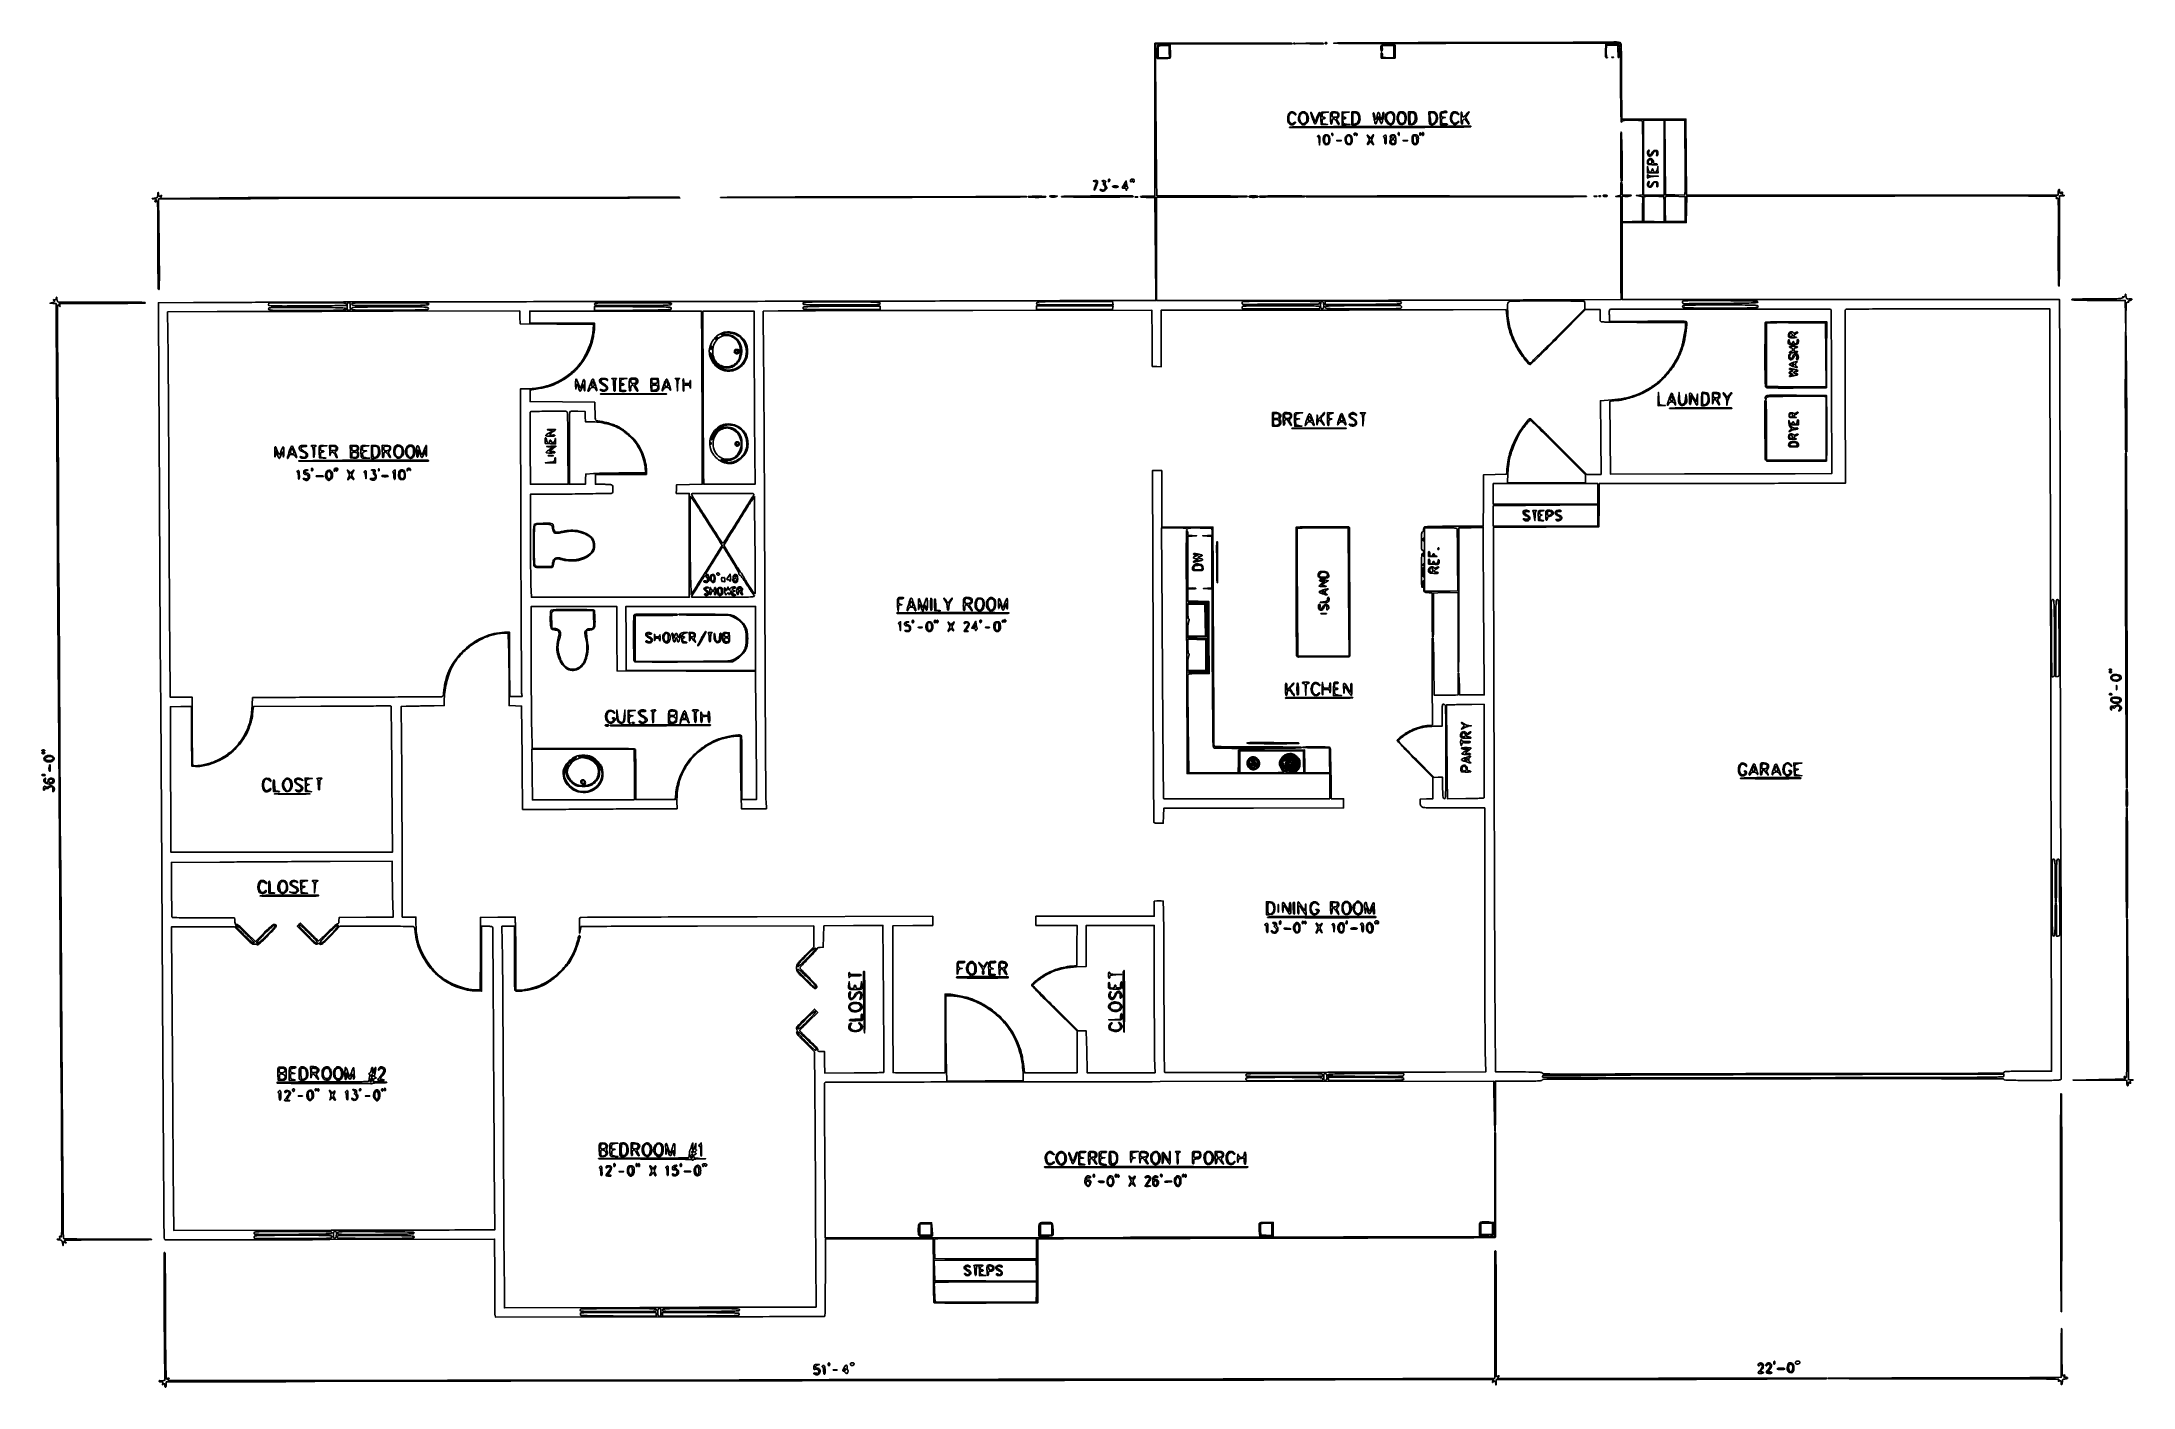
# Model space of a CAD drawing. Extents: x 169 to 2908, y 294 to 2057.
import ezdxf

# ---------------------------------------------------------------- set-up
doc = ezdxf.new("R2010")
doc.units = 0

msp = doc.modelspace()

# ---------------------------------------------------------------- linework, layer by layer
for points in [[(2227.937203, 2056.603869, -0.197816), (2227.393907, 2056.377484, -0.000013), (2174.984693, 2056.157613, -0.000477), (2117.097853, 2055.971446, -0.000287), (2048.444147, 2055.855509, 0.000302), (1979.242641, 2055.736555, 0.00047), (1919.567968, 2055.54185, 0.000129), (1867.553521, 2055.309799, 0.016095), (1861, 2055.067815, 0.96526), (1861.007803, 2054.836669, 0.000149), (1911.470313, 2054.770691, 0.000498), (1971.603934, 2054.769853, 0.000278), (2044.75, 2054.882371, -0.000392), (2121.747388, 2054.983376, -0.000769), (2183.007416, 2054.921499, -0.000026), (2236.570567, 2054.782161, -0.436631), (2236.929715, 2054.392584, -0.046348), (2236.84811, 2053.920616, -0.011787), (2236.627618, 2053.174697, -0.011914), (2236.334151, 2052.331178, -0.011806), (2236, 2051.5, -0.004035), (2235.428099, 2050.198183, -0.379291), (2235.254636, 2050.119939, -0.316187), (2235.12685, 2050.285614, -0.003456), (2235.070285, 2051.788933, 0.122219), (2234.708153, 2053.077694, 0.210701), (2233.828876, 2053.730043, 0.060113), (2231.888021, 2053.93046, 0.003956), (2226.25, 2053.788933), (2217.5, 2053.5), (2217.211067, 2044.75, 0.004811), (2217.09097, 2039.615586, 0.045991), (2217.261879, 2037.433186, 0.149257), (2217.777015, 2036.409957, 0.207043), (2218.711067, 2036.015313, 0.01768), (2219.56003, 2036.05262, 0.244934), (2219.812189, 2036.210599, 0.371182), (2219.769135, 2036.447011, 0.02864), (2219.202923, 2036.853425, -0.179472), (2218.615571, 2037.625505, -0.04361), (2218.279177, 2039.219306, -0.030077), (2218.13415, 2041.605231, -0.010159), (2218.202923, 2045.088112), (2218.5, 2052.5), (2226, 2052.5), (2233.5, 2052.5), (2233.5, 2044.248407, 0.008525), (2233.553948, 2041.084679, 0.014141), (2233.720313, 2038.421187, 0.00777), (2233.950372, 2036.263044, 0.379598), (2234.25, 2035.998407, 0.366522), (2234.547599, 2036.251501, 0.01214), (2234.779687, 2037.908907, 0.017885), (2234.946016, 2040.00777, 0.010829), (2235, 2042.5, -0.011593), (2235.057787, 2044.992077, -0.019127), (2235.235786, 2047.090625, -0.013761), (2235.484839, 2048.734217, -0.363016), (2235.802674, 2049, -0.337109), (2236.11924, 2048.7592, -0.02378), (2236.380644, 2047.604687, -0.025914), (2236.570721, 2046.070891, -0.015887), (2236.64307, 2044.25, -0.000653), (2236.665434, 2040.879679, -0.000022), (2236.735214, 2027.676563, -0.000042), (2236.815607, 2012.085951, -0.000029), (2236.903782, 1994.5, 0.001509), (2237.05361, 1975.708873, 0.003844), (2237.308196, 1962.080362, 0.001984), (2237.61945, 1951.822346, 0.810774), (2238.031162, 1951.75, -0.139504), (2239.020837, 1953.026747, -0.118777), (2240.597165, 1953.688988, -0.037458), (2243.641324, 1953.95266, -0.00288), (2251.860787, 1954, -0.004197), (2258.699317, 1953.942592, -0.023182), (2262.373239, 1953.710293, -0.042674), (2264.514212, 1953.287882, -0.235277), (2265.355333, 1952.516401, -0.08828), (2265.587959, 1951.308801, -0.000356), (2265.773856, 1937.52782, -0.00178), (2265.918106, 1921.874378, -0.001119), (2265.980635, 1903.574794), (2266.036628, 1856.116785), (2261.768314, 1855.760909), (2257.5, 1855.405033), (2261.77414, 1854.570848), (2266.04828, 1853.736663), (2265.77414, 1837.618332), (2265.5, 1821.5), (2252.25, 1821.220975), (2239, 1820.94195), (2239, 1837.770174), (2239, 1854.598399), (2242.284995, 1854.214894, 0.032999), (2243.793205, 1854.139052, 0.018623), (2245.622868, 1854.236066, 0.018526), (2247.469211, 1854.472316, 0.028779), (2249.034995, 1854.825506, 0.013513), (2250.913055, 1855.419699, 0.717436), (2250.911158, 1855.679026, 0.074609), (2249.989537, 1855.837111, 0.001893), (2245.75, 1855.909812), (2239, 1856), (2239, 1864.5, 0.009838), (2238.93272, 1867.918912, 0.019442), (2238.720588, 1870.625, 0.015687), (2238.417447, 1872.651608, 0.362465), (2238, 1873, 0.362273), (2237.582752, 1872.652014, 0.015759), (2237.279511, 1870.632148, 0.019498), (2237.067314, 1867.934879, 0.00988), (2237, 1864.528592), (2237, 1856.057184), (2233.75, 1855.11878), (2230.5, 1854.180377), (2233.75, 1854.090188), (2237, 1854), (2237.081678, 1794.25, 0.000424), (2237.1336, 1770.808808, 0.00059), (2237.222648, 1749.823036, 0.000358), (2237.33115, 1732.148288, 0.007625), (2237.44688, 1726.913526), (2237.730405, 1719.327051), (2129.615203, 1718.657035, -0.000974), (2048.762096, 1718.313546, -0.000241), (1916.109377, 1718.072382, -0.000254), (1769.652416, 1717.951102, -0.000322), (1634.25, 1717.994924), (1629, 1718), (1629, 1785.5), (1629, 1853), (1668.25, 1853.185724, -0.000147), (1684.762147, 1853.259013, -0.000131), (1701.91875, 1853.325642, -0.000131), (1717.34259, 1853.377463, -0.000407), (1727.75, 1853.401237, 0.003836), (1735.514754, 1853.472229, 0.00639), (1742.051563, 1853.665739, 0.001636), (1747.67905, 1853.922791, 0.399957), (1748, 1854.259838, 0.410997), (1747.665006, 1854.598535, 0.000194), (1730.67323, 1854.778727, 0.002196), (1711.632977, 1854.889601, 0.001317), (1689.015253, 1854.862405, -0.00079), (1666.363674, 1854.811314, -0.001301), (1647.211675, 1854.84822, -0.000096), (1630.020157, 1854.929399, -0.197635), (1629.534846, 1855.131821, -0.195804), (1629.328999, 1855.620489, -0.000034), (1628.983891, 1884.617844, -0.00077), (1628.653155, 1916.746895, -0.000465), (1628.355284, 1954.81374), (1627.671382, 2054), (1717.502358, 2054, 0.000541), (1751.912859, 2054.037218, 0.00091), (1780.793225, 2054.152259, 0.000047), (1806.727478, 2054.30522, 0.666014), (1806.815004, 2054.518329, 0.197777), (1805.890536, 2054.903626, 0.000047), (1758.843782, 2055.104891, 0.001003), (1710.778586, 2055.209602, 0.000945), (1661.75, 2055.12538), (1627, 2055), (1627.000277, 1954.75), (1627.000555, 1854.5), (1617.500277, 1854.625858, 0.008647), (1613.857635, 1854.611121, 0.014362), (1610.790706, 1854.457462, 0.008009), (1608.309335, 1854.221523, 0.382116), (1608, 1853.875858, 0.378387), (1608.308935, 1853.526081, 0.007978), (1610.790625, 1853.257283, 0.014337), (1613.857507, 1853.063004, 0.008648), (1617.5, 1853), (1627, 1853), (1627.007093, 1842.25, 0.00208), (1627.040314, 1835.358552, 0.000185), (1627.202743, 1817.9875, 0.000241), (1627.414116, 1797.268686, 0.000188), (1627.663173, 1774.75), (1628.31216, 1718), (1622.90608, 1718.009811, 0.001183), (1618.627097, 1718.007453, 0.000004), (1564.009911, 1717.847718, 0.000021), (1502.26776, 1717.664096, 0.000013), (1430, 1717.444226, -0.000238), (1333.018033, 1717.192684, -0.000074), (1187.56875, 1716.906119, -0.000074), (1025.130621, 1716.634282, -0.000082), (868, 1716.420376, 0.000097), (721.612528, 1716.216767, 0.000138), (591.759375, 1715.975113, 0.000074), (481.834268, 1715.723805, 0.002126), (453.5, 1715.53433, -0.000865), (434.891342, 1715.362945, -0.000455), (411.772835, 1715.211072, -0.000453), (388.0968, 1715.098546, -0.000698), (367.620291, 1715.048368), (321.740582, 1715), (322.368405, 1601.75, -0.000093), (322.645679, 1550.006291, -0.000053), (322.961418, 1487.692188, -0.000053), (323.265144, 1425.116893, -0.000089), (323.505549, 1372.5, 0.00025), (323.736379, 1325.302739, 0.000272), (324.008732, 1279.4125, 0.000255), (324.283443, 1240.105165, 0.001339), (324.503297, 1218.5, -0.001073), (324.725922, 1197.706382, -0.000251), (325.006547, 1162.875, -0.000259), (325.28845, 1122.806253, -0.000255), (325.530611, 1082.5, 0.000045), (327.318343, 762.605952, 0.000293), (328.324876, 601.923078, 0.000033), (329.089902, 491.301092, 0.076049), (329.602246, 488.101641, 0.324637), (330.800537, 487.223541, 0.000278), (368.760216, 487.070383, 0.001427), (425.70322, 487.034857, 0.00019), (546.025546, 487.348876), (762, 487.99447), (762.178281, 441.247235, -0.000269), (762.237453, 423.184403, -0.000421), (762.266917, 407.6445, -0.000106), (762.278377, 394.052444, -0.016), (762.229668, 392.5, 0.023998), (762.215337, 391.568001, 0.012497), (762.282274, 390.407246, 0.012399), (762.410627, 389.216664, 0.018482), (762.586943, 388.184243), (763.071112, 385.868485), (978.566416, 386.079666, 0.000361), (1061.233284, 386.220388, 0.0006), (1130.910874, 386.472974, 0.000017), (1193.964393, 386.779402, 0.258627), (1194.575422, 387.122036, 0.135505), (1194.787308, 387.847389, 0.000185), (1194.998572, 402.449706, 0.001549), (1195.178809, 418.835405, 0.000952), (1195.294563, 438.134138), (1195.5, 488.315051), (1266, 488.407525), (1336.5, 488.5), (1336.759195, 447.5, 0.001036), (1336.891886, 431.692305, 0.00165), (1337.077995, 418.174507, 0.000323), (1337.288978, 406.264564, 0.083678), (1337.480495, 405.243002, 0.30872), (1338.486455, 404.525398, 0.001526), (1351.600742, 404.293185, 0.003882), (1370.730216, 404.161385, 0.00073), (1405.7213, 404.243002), (1473.5, 404.5), (1473.5, 446.160707, -0.001124), (1473.535981, 462.16775, -0.001843), (1473.646875, 475.722187, -0.000188), (1473.795078, 487.82624, -0.203162), (1474, 488.293262, -0.190593), (1474.488253, 488.488147, -0.000004), (1562.111462, 488.759446, -0.000246), (1658.661073, 489.010227, -0.000148), (1773.251784, 489.217673, 0.000179), (1887.847426, 489.432343, 0.000298), (1984.413359, 489.705422, 0.000005), (2072.00811, 490.006244, 0.198017), (2072.575917, 490.242583, 0.19908), (2073.078454, 491.456926, 0.000039), (2073.029459, 559.05486, 0.000039), (2072.96986, 626.651681, 0.198663), (2072.465379, 627.867955, 0.66562), (2072.274149, 627.789537, 0.000065), (2072.136705, 608.025795, 0.001071), (2072.033412, 585.965303, 0.000635), (2072, 559.666667), (2072, 491), (2068.833333, 491, -0.021966), (2067.66732, 491.051249, -0.051742), (2066.813441, 491.216566, -0.121425), (2066.404945, 491.459381, -0.416392), (2066.403913, 491.737246, -0.084875), (2066.805142, 492.021304, -0.036464), (2067.417922, 492.261672, -0.034735), (2068.123515, 492.427983, -0.038629), (2068.820579, 492.487246, 0.229491), (2069.695815, 492.919534, 0.109843), (2070.245316, 494.080556, 0.041507), (2070.572028, 496.394307, 0.006023), (2070.787489, 501.151006), (2071.074978, 509.802012), (2066.287489, 510.34634, 0.007489), (2062.416157, 510.727865, 0.020798), (2059.684801, 510.841737, 0.026097), (2057.328119, 510.718833, 0.019435), (2054.75, 510.347233, 0.076149), (2053.122838, 509.782569, 0.198678), (2052.347196, 508.847594, 0.070703), (2052.04956, 506.99271, 0.004484), (2052, 501.465858), (2052, 493.090626), (2055.513957, 492.431404, 0.022119), (2057.043084, 492.21402, 0.016804), (2058.732975, 492.106769, 0.017083), (2060.327602, 492.113764, 0.037601), (2061.537824, 492.251981, -0.034764), (2062.537893, 492.371943, -0.044029), (2063.467648, 492.336485, -0.050315), (2064.205361, 492.166348, -0.174235), (2064.582884, 491.865891, -0.580123), (2064.387945, 491.507163, -0.00047), (2051.92849, 491.248856, -0.003118), (2037.622889, 491.054974, -0.001771), (2020.309017, 490.989647, 0.000304), (1988.905222, 490.963323, 0.000012), (1874.026711, 490.794518, 0.000021), (1738.015911, 490.58562, 0.000015), (1585.25, 490.339917), (1195, 489.700542), (1194.983701, 526.100271, 0.001103), (1194.93485, 544.503369, 0.000386), (1194.785781, 570.966978, 0.000383), (1194.576977, 600.083506, 0.000448), (1194.332818, 627.723486, -0.000646), (1194.027938, 663.861437, -0.004702), (1194.067155, 681.210191, -0.0029), (1194.260479, 692.278592, -0.316318), (1195.099117, 693.41447, -0.080172), (1196.280534, 693.607664, -0.000004), (1324.530678, 693.874949, -0.000166), (1465.990594, 694.12187, -0.0001), (1633.75, 694.325572), (2071, 694.769177), (2071, 685.828914, 0.004678), (2071.139118, 670.959045, 0.002062), (2071.588126, 651.299781, 0.000179), (2072.170997, 629.968917, 0.191729), (2072.528767, 629.1379, 0.662557), (2072.721594, 629.216017, 0.000294), (2072.861575, 638.5478, 0.002271), (2072.966201, 649.147557, 0.001332), (2073, 661.833333), (2073, 695), (2103.139757, 695, 0.001575), (2119.543339, 695.051667, 0.010046), (2127.862293, 695.271267, 0.012923), (2132.926246, 695.638172, 0.208018), (2134.389757, 696.453649, -0.232023), (2136.263331, 697.387909, -0.000203), (2187.733607, 697.706228, -0.001069), (2265.872002, 697.9907, -0.00013), (2437.250073, 698.203649, -0.000158), (2594.171012, 698.308185, -0.000878), (2678.459399, 698.189752, -0.000076), (2738.261064, 697.991619, -0.413216), (2739.000073, 697.25, 0.399408), (2739.658619, 696.557031, 0.004388), (2746.75, 696.258333, 0.006965), (2757.379342, 696.052199, 0.001365), (2776.5, 696, 0.00088), (2799.574962, 696.040615, 0.010776), (2808.392922, 696.261732, 0.021676), (2813.071734, 696.683803, 0.374097), (2814.009748, 697.75, 0.001726), (2814.101488, 741.043813, 0.000117), (2813.908346, 864.42322, 0.000058), (2813.659383, 994.441116, 0.004135), (2813.437296, 1016, -0.003961), (2813.262378, 1032.425026, -0.000093), (2813.065868, 1109.734375, -0.000205), (2812.889517, 1200.324991, -0.000139), (2812.759698, 1303.5, 0.000065), (2812.64102, 1410.475004, 0.000074), (2812.499167, 1512.760937, 0.000067), (2812.354374, 1599.554774, 0.000422), (2812.237467, 1643.75), (2811.974935, 1719), (2525.487467, 1719), (2239, 1719), (2239, 1769.5), (2239, 1820), (2280.976386, 1820), (2322.952772, 1820), (2323.226386, 1837.25), (2323.5, 1854.5), (2565.868805, 1854.758311, -0.000103), (2727.122545, 1854.896939, -0.001954), (2777.577556, 1854.732695, -0.001227), (2806.628341, 1854.453296, -0.487535), (2807.716961, 1853.025659, 0.022861), (2807.497527, 1851.99647, 0.244912), (2807.626038, 1851.603443, 0.294316), (2807.996801, 1851.527536, 0.030264), (2808.848156, 1851.919054, -0.545307), (2809.873784, 1851.349502, -0.010154), (2810.206508, 1843.978022, -0.006797), (2810.356546, 1830.588559, -0.000572), (2810.23444, 1796.030878, 0.00135), (2810.188118, 1772.605712, 0.002721), (2810.301978, 1754.137026, 0.000906), (2810.505794, 1738.949396, 0.09162), (2810.921054, 1736.879172, 0.816047), (2811.369891, 1736.960286, 0.00139), (2811.645749, 1750.52944, 0.003053), (2811.853361, 1768.675901, 0.00107), (2811.936614, 1794.75), (2812, 1855), (2815.75, 1855.136182, 0.00689), (2817.325915, 1855.215169, 0.078232), (2817.932894, 1855.350904, 0.694067), (2817.929785, 1855.516054, 0.037357), (2817.206496, 1855.711434, -0.044467), (2816.121109, 1856.021225, -0.147373), (2815.540439, 1856.47146, -0.169523), (2815.350681, 1857.124568, -0.063646), (2815.523884, 1858.075252, 0.047763), (2815.684598, 1858.82239, 0.087546), (2815.648467, 1859.442273, 0.133659), (2815.428712, 1859.845861, 0.204387), (2815.067388, 1860, 0.092573), (2814.659924, 1859.923908, 0.096189), (2814.313545, 1859.70625, 0.09931), (2814.081731, 1859.381546, 0.105903), (2814, 1859, -0.099038), (2813.923658, 1858.618362, -0.097945), (2813.70625, 1858.29375, -0.097945), (2813.381638, 1858.076342, -0.099038), (2813, 1858, -0.257909), (2812.615572, 1858.212425, -0.061379), (2812.29375, 1858.898586, -0.048032), (2812.072735, 1859.887118, -0.031003), (2812, 1861.059017, 0.027979), (2811.933656, 1862.243706, 0.069343), (2811.718784, 1863.083987, 0.145541), (2811.391769, 1863.490145, 0.297719), (2811, 1863.5, 0.159713), (2810.613307, 1863.04134, 0.035556), (2810.29375, 1862.052725, 0.033489), (2810.073414, 1860.803639, 0.026918), (2810, 1859.440983), (2810, 1856), (2566.509335, 1856), (2323.018671, 1856), (2322.759335, 1905.75), (2322.5, 1955.5), (2280.5, 1955.5), (2238.5, 1955.5), (2238.240751, 2005.75, 0.000594), (2238.037892, 2037.708864, 0.008682), (2237.757137, 2048.982048, 0.01702), (2237.301807, 2054.938087, 0.382254), (2236.115751, 2056, -0.02158), (2235.200189, 2056.039535, -0.008626), (2233.951493, 2056.169314, -0.008518), (2232.608125, 2056.355677, -0.010629), (2231.368056, 2056.576389, 0.020405), (2230.224311, 2056.756967, 0.026951), (2229.17144, 2056.822222, 0.026435), (2228.318132, 2056.783926, 0.173637)], [(1808.8125, 2054.316886, 0.051402), (1809.359369, 2054.160852, 0.05415), (1809.916927, 2054.123424, 0.060344), (1810.402231, 2054.202593, 0.126455), (1810.729167, 2054.395833, 0.296942), (1810.77538, 2054.614691, 0.208169), (1810.592839, 2054.799335, 0.077125), (1810.112848, 2054.910055, 0.028489), (1809.416667, 2054.921053, 0.018894), (1808.670344, 2054.862007, 0.168741), (1808.37858, 2054.720685, 0.470617), (1808.395823, 2054.538436, 0.054073)], [(1824.5, 2054.960479), (1811.5, 2054.408325), (1829.916667, 2054.204163, 0.001809), (1836.950322, 2054.151641, 0.003125), (1842.801042, 2054.16569, 0.000609), (1847.863911, 2054.21566, 0.690798), (1847.916667, 2054.359888, 0.167271), (1846.464726, 2054.941391, 0.005955), (1840.368549, 2055.170429, 0.010312), (1833.003806, 2055.207388, 0.006711)], [(1850, 2055, 0.099038), (1850.076342, 2054.618362, 0.097945), (1850.29375, 2054.29375, 0.097945), (1850.618362, 2054.076342, 0.099038), (1851, 2054, 0.099038), (1851.381638, 2054.076342, 0.097945), (1851.70625, 2054.29375, 0.097945), (1851.923658, 2054.618362, 0.099038), (1852, 2055, 0.099038), (1851.923658, 2055.381638, 0.097945), (1851.70625, 2055.70625, 0.097945), (1851.381638, 2055.923658, 0.099038), (1851, 2056, 0.099038), (1850.618362, 2055.923658, 0.097945), (1850.29375, 2055.70625, 0.097945), (1850.076342, 2055.381638, 0.099038)], [(1630.666667, 2052.333333, 0.173108), (1630.401196, 2051.773194, 0.006456), (1630.195833, 2049.414583, 0.011027), (1630.048357, 2046.574835, 0.007459), (1630, 2043.333333), (1630, 2035), (1638.5, 2035, 0.01008), (1641.891977, 2035.068386, 0.018863), (1644.628235, 2035.282353, 0.014461), (1646.716031, 2035.58654, 0.33626), (1647.1, 2036, 0.014282), (1647.138721, 2036.543631, 0.003495), (1647.170625, 2037.440625, 0.003578), (1647.192656, 2038.469531, 0.003563), (1647.2, 2039.5, 0.002439), (1647.193559, 2040.820428, 0.000686), (1647.170625, 2042.88125, 0.000691), (1647.138282, 2045.210942, 0.000729), (1647.1, 2047.5), (1647, 2053), (1639.166667, 2053, 0.007932), (1636.11685, 2052.951618, 0.011637), (1633.438542, 2052.804167, 0.007128), (1631.220885, 2052.598385, 0.1713)], [(1645.792064, 2043.75), (1646.084129, 2036), (1638.542064, 2036), (1631, 2036), (1631, 2043.333333, -0.009162), (1631.052448, 2046.195345, -0.013179), (1631.212005, 2048.724505, -0.008929), (1631.43587, 2050.804458, -0.166597), (1631.72172, 2051.388387, -0.172452), (1632.292805, 2051.659935, -0.011225), (1634.149117, 2051.808492, -0.015282), (1636.418261, 2051.869425, -0.010745), (1638.97172, 2051.805053), (1645.5, 2051.5)], [(1923.702644, 2052.369311, 0.180351), (1923.034132, 2050.905987, 0.029486), (1922.993842, 2047.736184, 0.033062), (1923.316785, 2044.873718, 0.528877), (1924.064964, 2044.54015, 0.162005), (1924.45407, 2045.005878, 0.045123), (1924.724575, 2045.93055, 0.04053), (1924.85716, 2047.09474, 0.033015), (1924.814964, 2048.349167), (1924.5, 2051.5), (1932.25, 2051.792064), (1940, 2052.084129), (1940, 2044.042064), (1940, 2036), (1932.5, 2036, -0.010657), (1927.442062, 2036.107819, -0.128012), (1925.592688, 2036.674363, -0.242632), (1924.831263, 2037.936504, -0.047434), (1924.908038, 2040.674593, 0.087456), (1924.882224, 2041.174028, 0.061921), (1924.689422, 2041.702552, 0.060705), (1924.367264, 2042.178808, 0.075448), (1923.960193, 2042.524602, 0.294473), (1923.519771, 2042.516153, 0.186871), (1923.215872, 2042.080761, 0.064273), (1923.09986, 2041.044848, 0.016285), (1923.183673, 2039.35001), (1923.5, 2035.5), (1932.5, 2035.5), (1941.5, 2035.5), (1941.5, 2044), (1941.5, 2052.5), (1932.952644, 2052.785977, 0.007913), (1929.626528, 2052.84459, 0.011703), (1926.709672, 2052.781547, 0.007016), (1924.290922, 2052.638564, 0.179987)], [(2225.8125, 2036.316886, 0.051402), (2226.359369, 2036.160852, 0.05415), (2226.916927, 2036.123424, 0.060344), (2227.402231, 2036.202593, 0.126455), (2227.729167, 2036.395833, 0.296942), (2227.77538, 2036.614691, 0.208169), (2227.592839, 2036.799335, 0.077125), (2227.112848, 2036.910055, 0.028489), (2226.416667, 2036.921053, 0.018894), (2225.670344, 2036.862007, 0.168741), (2225.37858, 2036.720685, 0.470617), (2225.395823, 2036.538436, 0.054073)], [(1802.571429, 1963.428571, 0.155855), (1801.262186, 1960.890096, 0.046441), (1800.935217, 1956.487823, 0.046394), (1801.425126, 1952.10829, 0.1591), (1802.828741, 1949.654988, 0.080179), (1804.551435, 1948.53726, 0.087815), (1806.48494, 1948.063375, 0.095621), (1808.327872, 1948.295862, 0.117853), (1809.8, 1949.2, 0.040395), (1810.951049, 1950.553739, 0.316707), (1810.959239, 1951.335065, 0.401372), (1810.297822, 1951.472225, 0.044194), (1808.941464, 1950.447026, -0.216914), (1806.124584, 1949.549811, -0.215703), (1803.589072, 1951.082631, -0.129102), (1802.199282, 1954.945468, -0.082875), (1802.566799, 1959.722018, -0.078434), (1803.654071, 1962.302935, -0.155667), (1805.325098, 1963.729626, -0.183784), (1807.307007, 1963.797671, -0.114549), (1809.303926, 1962.553217, 0.020152), (1810.735017, 1961.233056, 0.245345), (1811.439615, 1961.072817, 0.446572), (1811.673093, 1961.528802, 0.031166), (1811, 1963, 0.16299), (1809.523641, 1964.392738, 0.095872), (1807.143814, 1964.980075, 0.089963), (1804.574565, 1964.647736, 0.119899)], [(1803.5, 1944.825848, 0.918147), (1803.522067, 1944.556262, 0.000203), (1836.024892, 1944.451819, 0.000907), (1873.965722, 1944.414149, 0.000517), (1919.840057, 1944.499238, 0.000523), (1966.029554, 1944.680922, 0.000865), (2005.024081, 1944.942508, 0.000042), (2040.186217, 1945.242177, 0.199303), (2040.840057, 1945.520203, 0.665553), (2040.56675, 1946.168131, 0.000022), (1924.465249, 1945.833557, 0.000095), (1811.17167, 1945.480576, 0.040939)], [(1816.52568, 1962.04966, 0.033288), (1815.941186, 1960.707419, 0.022419), (1815.448169, 1959.109759, 0.022623), (1815.109249, 1957.513762, 0.041025), (1815, 1956.184519, 0.095622), (1815.541244, 1953.380275, 0.072591), (1817.117679, 1950.666489, 0.077333), (1819.272719, 1948.677883, 0.148808), (1821.5, 1948, 0.148944), (1823.734022, 1948.680588, 0.077885), (1825.887801, 1950.674553, 0.07291), (1827.459928, 1953.40201, 0.094613), (1828, 1956.230567, 0.045706), (1827.876897, 1957.574427, 0.025474), (1827.49604, 1959.174802, 0.025217), (1826.941575, 1960.76757, 0.037054), (1826.284392, 1962.095708, 0.116063), (1824.09406, 1964.378842, 0.145965), (1821.294503, 1965.199544, 0.149836), (1818.557064, 1964.346218, 0.124109)], [(1824.428571, 1962.428571, -0.091039), (1825.074067, 1961.492746, -0.04131), (1825.571652, 1960.084613, -0.036334), (1825.89308, 1958.361899, -0.027964), (1826, 1956.451624, -0.023193), (1825.892648, 1954.138554, -0.071282), (1825.528412, 1952.617781, -0.093215), (1824.818778, 1951.494139, -0.060466), (1823.640905, 1950.500367, -0.080897), (1821.518896, 1949.556307, -0.163271), (1819.713563, 1949.676599, -0.148785), (1818.233086, 1950.887635, -0.063671), (1817.080574, 1953.198709, -0.104761), (1816.449255, 1958.156075, -0.148649), (1818.076005, 1962.261921, -0.224749), (1821.137543, 1963.764599, -0.202587)], [(1831, 1964.194787, 0.083641), (1831.390166, 1961.878714, 0.006856), (1833.486526, 1956.090811, 0.003633), (1835.813492, 1950.064153, 0.221862), (1836.630946, 1949.289685, 0.344857), (1837.130894, 1949.467898, 0.018136), (1838.044222, 1951.034098, 0.022262), (1839.051099, 1953.133735, 0.013626), (1840.058218, 1955.689406, -0.000563), (1841.017902, 1958.324512, -0.000791), (1841.880643, 1960.673622, -0.000461), (1842.613331, 1962.653276, -0.010836), (1842.833333, 1963.208812, 0.104087), (1842.891743, 1963.51039, 0.149458), (1842.80855, 1963.767589, 0.145214), (1842.593157, 1963.939228, 0.096401), (1842.280878, 1964, 0.261606), (1841.846801, 1963.7562, 0.01721), (1841.115603, 1962.457813, 0.021395), (1840.326083, 1960.76183, 0.014069), (1839.557857, 1958.75, -0.007123), (1838.799525, 1956.678166, -0.009141), (1838.040235, 1954.795764, -0.007335), (1837.355522, 1953.247364, -0.074628), (1836.971424, 1952.661111, -0.493564), (1836.559527, 1952.692127, -0.026447), (1835.798211, 1954.004132, -0.024684), (1834.924275, 1955.942624, -0.013235), (1834.02958, 1958.411111, 0.006558), (1832.684368, 1962.283205, 0.033771), (1831.769317, 1964.360083, 0.335337), (1831.310437, 1964.576773, 0.355106)], [(1844.419488, 1963.650785, 0.077146), (1844.231227, 1962.777887, 0.007985), (1844.141701, 1960.670797, 0.00978), (1844.12417, 1958.14206, 0.007673), (1844.200873, 1955.400785), (1844.5, 1948.5), (1849.5, 1948.392341, 0.000306), (1852.744221, 1948.324476, 0.102708), (1852.988807, 1948.370095, 0.781381), (1852.980006, 1948.430423, 0.000497), (1850.25, 1948.699838, -0.015682), (1847.613718, 1949.041111, -0.145245), (1846.588791, 1949.534401, -0.182593), (1846.117037, 1950.457289, -0.027842), (1846, 1952.557498, -0.023263), (1846.083183, 1954.344401, -0.108745), (1846.395243, 1955.319687, -0.176176), (1847.000182, 1955.824802, -0.086953), (1848, 1956, 0.048028), (1848.765418, 1956.073693, 0.068025), (1849.4125, 1956.29375, 0.088204), (1849.848523, 1956.618118, 0.191087), (1850, 1957, 0.191087), (1849.848523, 1957.381882, 0.088204), (1849.4125, 1957.70625, 0.068025), (1848.765418, 1957.926307, 0.048028), (1848, 1958, -0.080516), (1847.02851, 1958.157463, -0.164576), (1846.419923, 1958.617813, -0.117845), (1846.093643, 1959.478486, -0.031949), (1846, 1960.942502, -0.041379), (1846.141787, 1962.652833, -0.187513), (1846.64361, 1963.497368, -0.128493), (1847.70819, 1963.957973, -0.015734), (1850.25, 1964.267795), (1854.5, 1964.650586), (1849.718615, 1964.825293, 0.018434), (1847.562556, 1964.824559, 0.045259), (1845.992072, 1964.622976, 0.066999), (1844.938994, 1964.236286, 0.181627)], [(1857.666667, 1964.333333, 0.195998), (1856.97806, 1962.696916, 0.008239), (1857.011904, 1956.260368, 0.006364), (1857.237134, 1949.727688, 0.400458), (1858, 1949, 0.277684), (1858.385692, 1949.232098, 0.052312), (1858.70625, 1950.028125, 0.042582), (1858.927458, 1951.158889, 0.027026), (1859, 1952.5, -0.094163), (1859.518304, 1955.227769, -0.330012), (1860.946412, 1956.118622, -0.198043), (1862.955546, 1955.096006, -0.049272), (1865.113869, 1952.011187, 0.011488), (1866.994568, 1948.837896, 0.368369), (1867.791571, 1948.585296, 0.427631), (1868.060905, 1949.293029, 0.011719), (1866.410689, 1952.557894, -0.009501), (1865.271856, 1954.786406, -0.104926), (1865.030854, 1955.753021, -0.216853), (1865.307677, 1956.422969, -0.059784), (1866.25, 1957.113562, 0.171658), (1867.502797, 1958.548372, 0.088901), (1867.982578, 1960.909869, 0.0937), (1867.606532, 1963.185763, 0.216748), (1866.418213, 1964.393011, 0.068395), (1864.439035, 1964.856068, 0.025023), (1861.560305, 1964.980556, 0.020194), (1858.771692, 1964.84883, 0.176245)], [(1866.49716, 1962.008949, -0.077428), (1866.784374, 1960.143721, -0.199976), (1866.268514, 1958.911622, -0.153971), (1864.895435, 1958.207223, -0.042139), (1862.440983, 1958, -0.022216), (1860.424235, 1958.089653, -0.158351), (1859.536749, 1958.467961, -0.183574), (1859.110775, 1959.26533, -0.031897), (1859, 1961, -0.031871), (1859.110635, 1962.733924, -0.18329), (1859.536051, 1963.531508, -0.158531), (1860.422139, 1963.910116, -0.022343), (1862.432612, 1964, -0.030695), (1864.108341, 1963.897029, -0.083382), (1865.244852, 1963.558966, -0.113199), (1866.002981, 1962.944716, -0.089509)], [(1872, 1956.5), (1872, 1948), (1877.25, 1948.150194), (1882.5, 1948.300387), (1878, 1948.900194, -0.016312), (1875.303829, 1949.349506, -0.119787), (1874.128064, 1949.897572, -0.163654), (1873.516465, 1950.848118, -0.037813), (1873.186642, 1952.75, -0.021931), (1873.095053, 1954.500771, -0.126252), (1873.316309, 1955.394192, -0.201484), (1873.881444, 1955.850457, -0.070508), (1874.936642, 1956, 0.046498), (1875.726384, 1956.073602, 0.066455), (1876.393888, 1956.29375, 0.086559), (1876.844289, 1956.618007, 0.195986), (1877, 1957, 0.191087), (1876.848523, 1957.381882, 0.088204), (1876.4125, 1957.70625, 0.068025), (1875.765418, 1957.926307, 0.048028), (1875, 1958, -0.080516), (1874.02851, 1958.157463, -0.164576), (1873.419923, 1958.617813, -0.117845), (1873.093643, 1959.478486, -0.031949), (1873, 1960.942502, -0.041379), (1873.141787, 1962.652833, -0.187513), (1873.64361, 1963.497368, -0.128493), (1874.70819, 1963.957973, -0.015734), (1877.25, 1964.267795), (1881.5, 1964.650586), (1876.75, 1964.825293), (1872, 1965)], [(1885, 1956.5), (1885, 1948), (1888.42742, 1948, 0.107688), (1891.675836, 1948.707842, 0.123476), (1894.150792, 1950.68808, 0.115855), (1895.500935, 1953.714696, 0.087089), (1895.556449, 1957.372351, 0.025983), (1894.693111, 1961.412616, 0.113027), (1893.553647, 1963.561454, 0.15372), (1891.794886, 1964.647223, 0.062086), (1888.964816, 1965), (1885, 1965)], [(1892.428571, 1962.428571, -0.144243), (1893.77588, 1959.955806, -0.066891), (1894.066452, 1956.275747, -0.067495), (1893.380411, 1952.700311, -0.160207), (1891.777494, 1950.556704, -0.032678), (1890.796096, 1949.960821, -0.027309), (1889.68571, 1949.457282, -0.028182), (1888.615973, 1949.108956, -0.0647), (1887.777494, 1949, -0.190166), (1886.855441, 1949.363845, -0.147659), (1886.30925, 1950.304856, -0.05168), (1886.055559, 1952.25386, -0.006542), (1886, 1956.5, -0.005084), (1886.048829, 1961.301716, -0.073335), (1886.330952, 1962.977941, -0.223127), (1887.037284, 1963.732775, -0.095165), (1888.428571, 1964, -0.054969), (1889.473599, 1963.884763, -0.038689), (1890.605357, 1963.538393, -0.039129), (1891.649849, 1963.030555, -0.063743)], [(1918.506715, 1961.758726, -0.010233), (1917.329644, 1956.473265, -0.237394), (1916.358801, 1955.333994, -0.4652), (1915.441602, 1955.802156, -0.017361), (1914.598187, 1960.111338, 0.015102), (1914.301408, 1961.664831, 0.029721), (1913.955986, 1962.87339, 0.040352), (1913.61525, 1963.639525, 0.500771), (1913.345122, 1963.678455, 0.242049), (1912.952557, 1962.454773, 0.006067), (1914.011776, 1956.521589, 0.006682), (1915.213342, 1950.659194, 0.203151), (1916.061501, 1949.461991, 0.457325), (1916.754494, 1949.679615, 0.018688), (1917.826082, 1952.43194, 0.026171), (1918.709873, 1955.48722, 0.056388), (1918.994423, 1957.916667, -0.272483), (1919.338382, 1958.495736, -0.402638), (1919.86971, 1958.3528, -0.055049), (1920.724366, 1956.50128, -0.019222), (1921.54783, 1953.680446, 0.020493), (1922.01556, 1952.093213, 0.032823), (1922.556517, 1950.788985, 0.035238), (1923.093343, 1949.871184, 0.307774), (1923.510238, 1949.707586, 0.276509), (1924.266114, 1950.429949, 0.006792), (1925.527106, 1955.268459, 0.014673), (1926.563142, 1960.081568, 0.041468), (1926.905387, 1963.5, 0.255321), (1926.575199, 1964.129514, 0.454156), (1926.073936, 1963.993566, 0.048781), (1925.261377, 1961.807417, 0.020153), (1924.577701, 1958.72221, -0.030036), (1923.912376, 1955.977628, -0.440249), (1923.109855, 1955.596393, -0.242459), (1922.299653, 1956.540696, -0.018705), (1921.628711, 1959.920452, 0.023837), (1920.95385, 1963.146319, 0.198744), (1920.073716, 1964.313091, 0.453765), (1919.205009, 1964.025397, 0.050134)], [(1930.427715, 1962.920126, 0.114375), (1928.935548, 1960.238677, 0.08068), (1928.524438, 1956.801217, 0.07881), (1929.225249, 1953.331079, 0.099733), (1930.947041, 1950.556372, 0.072118), (1933.23275, 1948.735736, 0.130174), (1935.524951, 1948.101985, 0.14796), (1937.627699, 1948.713335, 0.103878), (1939.38499, 1950.464817, 0.096416), (1940.505673, 1953.20831, 0.044561), (1940.917002, 1957.05592, 0.044446), (1940.647563, 1960.823406, 0.122882), (1939.607954, 1963.25, 0.147864), (1937.801534, 1964.561259, 0.092817), (1935.200592, 1964.952186, 0.087929), (1932.502712, 1964.373416, 0.112597)], [(1938.443296, 1961.777494, -0.117317), (1939.684585, 1958.646523, -0.07939), (1939.628423, 1954.791546, -0.084728), (1938.416406, 1951.387623, -0.175074), (1936.30902, 1949.565088, -0.23901), (1934.518182, 1949.749854, -0.069348), (1932.34933, 1951.615937, -0.064754), (1930.590228, 1954.229091, -0.116312), (1930, 1956.732039, -0.077707), (1930.403556, 1959.313022, -0.073228), (1931.578323, 1961.705762, -0.082522), (1933.224487, 1963.412736, -0.161087), (1935, 1964, -0.095182), (1935.835567, 1963.839483, -0.048436), (1936.789687, 1963.347139, -0.045695), (1937.70805, 1962.627744, -0.051033)], [(1944.970456, 1961.410481, 0.102922), (1944.274677, 1955.314878, 0.145506), (1946.291179, 1950.272841, 0.222308), (1950.014331, 1948.410286, 0.205771), (1954, 1950, 0.119758), (1955.321604, 1952.170092, 0.056664), (1955.961917, 1955.404714, 0.052746), (1955.877739, 1959.036892, 0.058756), (1955.024751, 1962.4349, 0.055689), (1954.337822, 1963.771998, 0.126814), (1953.500052, 1964.525768, 0.096414), (1952.24747, 1964.897038, 0.023985), (1950.102303, 1965, 0.024291), (1947.768857, 1964.886571, 0.129014), (1946.580222, 1964.447623, 0.134143), (1945.784149, 1963.490393, 0.027075)], [(1953.863921, 1960.942151, -0.103869), (1954.727784, 1958.178948, -0.065267), (1954.611163, 1954.784273, -0.068155), (1953.6642, 1951.731527, -0.162024), (1952.049827, 1950.026667, -0.178985), (1949.840003, 1949.721612, -0.147949), (1947.753628, 1950.890858, -0.110381), (1946.233149, 1953.391252, -0.075208), (1945.647145, 1956.679739, -0.090423), (1946.32275, 1961.028025, -0.191742), (1948.516325, 1963.562708, -0.255526), (1951.335804, 1963.501194, -0.135479)], [(1959.209558, 1956.75), (1959.5, 1948.5), (1962.634366, 1948.195266, 0.163616), (1966.327202, 1949.049947, 0.148245), (1968.931255, 1951.991259, 0.114799), (1969.868552, 1956.57477, 0.077289), (1968.902175, 1961.850777, 0.037233), (1968.122174, 1963.646094, 0.143381), (1967.284988, 1964.511005, 0.111412), (1965.991805, 1964.903898, 0.018264), (1963.361733, 1965), (1958.919115, 1965)], [(1966.964816, 1962.065741, -0.115352), (1968.029329, 1958.09148, -0.090571), (1967.366868, 1953.667221, -0.104163), (1965.326673, 1950.239267, -0.209581), (1962.5, 1949, -0.250296), (1961.758417, 1949.396042, -0.098409), (1961.3, 1950.5, -0.041714), (1961.059778, 1952.597782, -0.007659), (1961, 1956.5, -0.005031), (1961.048559, 1961.325421, -0.074487), (1961.332161, 1962.989294, -0.225654), (1962.04544, 1963.737663, -0.091637), (1963.464816, 1964, -0.066681), (1964.508976, 1963.860126, -0.059706), (1965.522247, 1963.448817, -0.061569), (1966.379652, 1962.826483, -0.082326)], [(1986.209558, 1956.75, 0.004914), (1986.447445, 1951.469453, 0.066717), (1986.807243, 1949.579103, 0.191874), (1987.577854, 1948.665054, 0.094085), (1989.054662, 1948.202427, 0.118048), (1991.999515, 1948.554672, 0.106295), (1994.596118, 1950.203854, 0.101331), (1996.374838, 1952.853669, 0.097609), (1997, 1956.025527, 0.02536), (1996.915131, 1957.697729, 0.019306), (1996.659099, 1959.514233, 0.019658), (1996.285274, 1961.202233, 0.042594), (1995.839485, 1962.452947, 0.057231), (1995.034476, 1963.790247, 0.121515), (1994.09549, 1964.538377, 0.087532), (1992.709799, 1964.901501, 0.020421), (1990.299043, 1965), (1985.919115, 1965)], [(1994.589066, 1961.504413, -0.14291), (1995.709498, 1957.832229, -0.101367), (1994.89212, 1953.577552, -0.109084), (1992.550551, 1950.22122, -0.188262), (1989.422099, 1949, -0.366919), (1988.543075, 1949.745417, -0.008705), (1987.696037, 1955.477198, -0.012078), (1987.099897, 1961.125509, -0.159988), (1987.583957, 1963.135845, -0.216401), (1988.857617, 1963.990464, -0.098713), (1990.904537, 1963.92489, -0.084885), (1993.053452, 1963.020955, -0.1062)], [(2004, 1965.263003, 0.024885), (2003.006296, 1965.026645, 0.028621), (2002.0875, 1964.701113, 0.029581), (2001.352889, 1964.340008, 0.124072), (2001, 1964.002651, 0.130158), (2000.813461, 1963.404185, 0.005734), (2000.74352, 1961.207156, 0.009374), (2000.739284, 1958.574375, 0.006526), (2000.829004, 1955.603466), (2001.158008, 1948), (2006.329004, 1948.015313, 0.009917), (2008.626202, 1948.067685, 0.050906), (2009.885851, 1948.250791, 0.276109), (2010.200946, 1948.565551, 0.324158), (2010.047746, 1948.94933, 0.04842), (2009.428856, 1949.261594, 0.050746), (2008.771058, 1949.443018, 0.056254), (2008.173208, 1949.476124, 0.124768), (2007.74091, 1949.339874, -0.11679), (2007.24913, 1949.176331, -0.029602), (2006.401823, 1949.151469, -0.028556), (2005.403651, 1949.23848, -0.02547), (2004.382365, 1949.440168, -0.049405), (2003.077319, 1949.908627, -0.152296), (2002.396355, 1950.537477, -0.126306), (2002.122597, 1951.520456, -0.029476), (2002.189201, 1953.245013, -0.039222), (2002.46872, 1954.817307, -0.093852), (2002.972937, 1955.88418, -0.107144), (2003.784024, 1956.608094, -0.061588), (2005, 1957.111021), (2007.5, 1957.80064), (2004.75, 1957.90032, -0.039354), (2003.260444, 1958.072227, -0.16434), (2002.487473, 1958.51412, -0.150934), (2002.103901, 1959.359197, -0.03163), (2002, 1961, -0.034203), (2002.12185, 1962.779211, -0.202073), (2002.588251, 1963.565226, -0.144887), (2003.575907, 1963.924311, -0.015237), (2006.059017, 1964, 0.019531), (2007.688628, 1964.063682, 0.051222), (2008.83874, 1964.273526, 0.106919), (2009.437431, 1964.597376, 0.369423), (2009.5, 1965, 0.121882), (2008.908521, 1965.578903, 0.121671), (2008.11495, 1965.815658, 0.051258), (2006.790612, 1965.743219, 0.006672)], [(2015.053286, 1962.128643, 0.068985), (2014.138189, 1958.617389, 0.07203), (2014.233351, 1955.042847, 0.078544), (2015.294943, 1951.914925, 0.112359), (2017.19276, 1949.696827, 0.019931), (2018.879968, 1948.543976, 0.125019), (2019.865904, 1948.227264, 0.136124), (2020.842651, 1948.433933, 0.025241), (2022.44276, 1949.370538, 0.028602), (2023.421618, 1950.09513, 0.034413), (2024.248811, 1950.886414, 0.036817), (2024.833557, 1951.631843, 0.148983), (2025, 1952.178041, 0.259461), (2024.838353, 1952.468575, 0.211555), (2024.480581, 1952.518403, 0.084852), (2023.89856, 1952.238775, 0.029605), (2023.171259, 1951.654988, -0.104388), (2020.663572, 1950.193964, -0.200881), (2018.384687, 1950.369713, -0.163543), (2016.580222, 1952.219014, -0.067059), (2015.480085, 1955.595308, -0.083223), (2015.440827, 1958.210114, -0.072195), (2016.239333, 1960.836138, -0.079561), (2017.638371, 1962.889383, -0.157185), (2019.349521, 1963.828795, -0.091054), (2020.178136, 1963.835959, -0.046444), (2021.185911, 1963.561618, -0.044054), (2022.204565, 1963.073745, -0.050256), (2023.074404, 1962.432665, 0.025837), (2023.814506, 1961.829382, 0.061066), (2024.434356, 1961.482453, 0.142063), (2024.828669, 1961.440483, 0.363499), (2025, 1961.645012, 0.159787), (2024.575349, 1962.939891, 0.099214), (2023.382587, 1964.027297, 0.078966), (2021.58187, 1964.754556, 0.056619), (2019.42132, 1965, 0.040355), (2017.752509, 1964.865089, 0.105437), (2016.637111, 1964.430629, 0.107121), (2015.806367, 1963.583851, 0.042454)], [(2028, 1957.166667, 0.009207), (2028.065631, 1953.602887, 0.02477), (2028.284183, 1951.078416, 0.029313), (2028.617471, 1949.386478, 0.34188), (2029.116631, 1949, 0.195634), (2029.500781, 1949.156286, 0.124978), (2029.755898, 1949.572995, 0.087058), (2029.836543, 1950.204518, 0.052325), (2029.722405, 1950.953524, -0.075221), (2029.629164, 1951.833047, -0.047007), (2029.772426, 1952.860915, -0.046102), (2030.112595, 1953.871911, -0.061269), (2030.610066, 1954.703524, -0.047216), (2031.506137, 1955.654194, -0.26086), (2032.168977, 1955.795643, -0.134485), (2032.927922, 1955.311889, -0.010762), (2034.499326, 1953.5, -0.011289), (2035.453651, 1952.296265, -0.015139), (2036.25987, 1951.160937, -0.012244), (2036.871965, 1950.190512, -0.133691), (2036.995033, 1949.75, 0.146538), (2037.08277, 1949.463967, 0.098339), (2037.326075, 1949.220313, 0.082389), (2037.688382, 1949.056049, 0.065407), (2038.11501, 1949, 0.238336), (2038.463192, 1949.175964, 0.199588), (2038.563027, 1949.582317, 0.081918), (2038.335384, 1950.277259, 0.024065), (2037.767854, 1951.25, -0.006422), (2034.956495, 1955.700225, -0.105974), (2034.374986, 1957.347145, -0.172848), (2034.688948, 1958.791442, -0.023814), (2036.463521, 1961.363286, 0.017522), (2037.453138, 1962.759607, 0.035735), (2038.108892, 1963.931715, 0.05724), (2038.380428, 1964.739494, 0.477126), (2038.16958, 1965, 0.167445), (2037.604657, 1964.805356, 0.022251), (2036.631259, 1963.971875, 0.023758), (2035.532572, 1962.840356, 0.017894), (2034.432202, 1961.5, -0.027093), (2032.183381, 1958.861186, -0.190588), (2030.680999, 1958.164529, -0.336947), (2029.663056, 1958.849744, -0.063153), (2029.181766, 1961.197608, 0.017763), (2028.808334, 1964.530685, 0.804253), (2028.409616, 1964.558257, 0.064794), (2028.068846, 1962.388401, 0.006592)], [(2321.247133, 1918.75, -0.000218), (2321.465273, 1885.569204, -0.00191), (2321.499364, 1870.855149, -0.003144), (2321.432604, 1862.287021, -0.031557), (2321.15686, 1858.721002), (2320.764489, 1855.942005), (2308.132245, 1856.221002), (2295.5, 1856.5), (2295.240487, 1905.25), (2294.980975, 1954), (2307.990487, 1954), (2321, 1954)], [(1840, 1933, 0.093688), (1840.072159, 1932.618279, 0.096526), (1840.278399, 1932.29375, 0.099099), (1840.586119, 1932.076532, 0.104659), (1840.94774, 1932, -0.315867), (1841.337857, 1931.726236, -0.025397), (1841.72497, 1930.457813, -0.02702), (1842.053516, 1928.762304, -0.016884), (1842.262758, 1926.75), (1842.630035, 1921.5), (1842.815018, 1927.75, 0.009394), (1842.849939, 1930.982855, 0.049889), (1842.660082, 1932.739164, 0.119319), (1842.223002, 1933.655913, 0.225822), (1841.5, 1934, 0.064853), (1840.926543, 1933.925306, 0.082425), (1840.440625, 1933.70625, 0.098894), (1840.115568, 1933.381354, 0.148195)], [(1848.697275, 1934.25, 0.097986), (1847.469517, 1930.493736, 0.085047), (1847.673231, 1926.350173, 0.104454), (1849.124359, 1923.160542, 0.238282), (1851.42132, 1922, 0.095574), (1853.493089, 1922.399666, 0.144998), (1854.922297, 1923.529933, 0.111056), (1855.743682, 1925.514183, 0.042844), (1856, 1928.5, 0.026629), (1855.911657, 1930.157573, 0.02905), (1855.6475, 1931.748125, 0.030271), (1855.263263, 1933.068505, 0.110874), (1854.8, 1933.8, 0.12254), (1853.483335, 1934.591998, 0.056075), (1851.49951, 1934.96456, 0.057109), (1849.616235, 1934.888266, 0.230179)], [(1853.8, 1932.8, -0.147849), (1854.729108, 1931.065741, -0.057796), (1854.956108, 1928.330222, -0.057881), (1854.552591, 1925.629309, -0.154752), (1853.512735, 1924.010569, -0.12041), (1851.822835, 1923.187871, -0.217254), (1850.347153, 1923.509297, -0.16439), (1849.335128, 1924.98033, -0.069295), (1849, 1927.386828, -0.03827), (1849.297647, 1931.269891, -0.144092), (1850.324846, 1933.456222, -0.286373), (1851.883684, 1933.917236, -0.129498)], [(1858.638374, 1935.5, 0.02136), (1858.887494, 1934.925442, 0.030395), (1859.160341, 1934.440625, 0.030693), (1859.420671, 1934.087111, 0.222225), (1859.606989, 1934, 0.289661), (1859.758929, 1934.096084, 0.046727), (1859.884553, 1934.440625, 0.039339), (1859.971531, 1934.925176, 0.024748), (1860, 1935.5, 0.062722), (1859.92777, 1936.073532, 0.08088), (1859.715469, 1936.559375, 0.098158), (1859.400789, 1936.884506, 0.152681), (1859.031385, 1937, 0.184534), (1858.710807, 1936.877514, 0.147206), (1858.516384, 1936.559375, 0.100118), (1858.488865, 1936.074366, 0.055937)], [(1865.25, 1927.283746, 0.023547), (1866.502218, 1927.153981, 0.014044), (1868, 1927.111902, 0.014044), (1869.497782, 1927.153981, 0.023547), (1870.75, 1927.283746, 0.124239), (1871.112409, 1927.435926, 0.664672), (1871.076563, 1927.577962, 0.03126), (1869.97062, 1927.675363, 0.006336), (1868, 1927.700336, 0.006336), (1866.02938, 1927.675363, 0.03126), (1864.923437, 1927.577962, 0.664672), (1864.887591, 1927.435926, 0.124239)], [(1876.807728, 1932.477354, 0.051933), (1876.355414, 1931.129416, 0.045889), (1876.165819, 1929.659392, 0.041222), (1876.240298, 1928.035926, 0.028496), (1876.579167, 1926.227354, 0.026846), (1877.202213, 1924.183408, 0.110983), (1877.895611, 1923.103085, 0.129271), (1878.924941, 1922.510995, 0.042069), (1880.664526, 1922.193016, 0.031152), (1882.328501, 1922.135717, 0.111841), (1883.351787, 1922.397677, 0.139174), (1884.03721, 1923.036144, 0.059307), (1884.559735, 1924.188208, 0.049623), (1885.102476, 1926.757677, 0.043705), (1885.161804, 1929.497674, 0.046253), (1884.77177, 1931.943394, 0.110987), (1883.942467, 1933.569323, 0.133307), (1882.242439, 1934.765164, 0.125614), (1880.130083, 1934.972944, 0.123321), (1878.146958, 1934.140857, 0.125806)], [(1882.8, 1932.8, -0.14387), (1883.62191, 1931.294141, -0.044391), (1883.947838, 1928.702729, -0.044823), (1883.805002, 1926.020098, -0.105911), (1883.11486, 1924.151607, -0.278072), (1881.060757, 1923.124921, -0.220653), (1878.857749, 1924.3667, -0.123778), (1877.521027, 1927.744103, -0.124103), (1877.942408, 1931.348522, -0.069494), (1878.873741, 1933.044893, -0.161273), (1880.049179, 1933.866696, -0.180587), (1881.386652, 1933.777002, -0.090524)], [(1887.714905, 1935.300562, 0.0309), (1888.015238, 1934.642556, 0.160643), (1888.300063, 1934.370612, 0.339111), (1888.55464, 1934.424922, 0.096544), (1888.766854, 1934.800562, -0.067992), (1888.99262, 1935.25909, -0.065183), (1889.335829, 1935.647665, -0.070092), (1889.739479, 1935.910498, -0.109743), (1890.14235, 1936, -0.121914), (1890.464174, 1935.920347, -0.187673), (1890.649879, 1935.70625, -0.151112), (1890.663978, 1935.382495, -0.074422), (1890.5, 1935, 0.082592), (1890.343488, 1934.6179, 0.161196), (1890.3746, 1934.29375, 0.182303), (1890.586039, 1934.078288, 0.108972), (1890.940983, 1934, 0.140337), (1891.344827, 1934.115626, 0.099915), (1891.688914, 1934.440625, 0.085131), (1891.920655, 1934.926682, 0.06887), (1892, 1935.5, 0.139894), (1891.823711, 1936.117753, 0.117745), (1891.338564, 1936.598093, 0.088469), (1890.557412, 1936.900652, 0.048301), (1889.531385, 1937, 0.030746), (1888.318169, 1936.925325, 0.158604), (1887.716621, 1936.643938, 0.230976), (1887.521758, 1936.133506, 0.069386)], [(1905.035963, 1934.472506, 0.098282), (1905.124277, 1933.928541, 0.021931), (1905.493168, 1933.057825, 0.021954), (1906.016659, 1932.072812, 0.019657), (1906.642907, 1931.099434, -0.029795), (1907.538424, 1929.643521, -0.128267), (1907.774938, 1928.663167, -0.110062), (1907.520554, 1927.612988, -0.01917), (1906.545474, 1925.807694, 0.019378), (1905.226984, 1923.364173, 0.299285), (1905.340923, 1922.461367, 0.445565), (1906.053211, 1922.443318, 0.022828), (1907.745447, 1924.403517), (1909.718902, 1926.912359), (1910.838012, 1924.45618, 0.033824), (1911.34569, 1923.51607, 0.041785), (1911.945088, 1922.721503, 0.046903), (1912.544239, 1922.16641, 0.164847), (1913.035265, 1922, 0.295414), (1913.324678, 1922.187343, 0.159817), (1913.370882, 1922.626324, 0.071934), (1913.108245, 1923.33327, 0.027929), (1912.556704, 1924.222506, -0.059962), (1911.444838, 1926.300871, -0.0949), (1911.079859, 1928.281629, -0.09139), (1911.468489, 1930.310163, -0.052167), (1912.61501, 1932.535183, 0.022937), (1913.239397, 1933.590714, 0.074596), (1913.509271, 1934.355113, 0.182706), (1913.43162, 1934.804908, 0.265599), (1913.090259, 1935, 0.175499), (1912.581481, 1934.815744, 0.050004), (1911.983599, 1934.206458, 0.043778), (1911.400371, 1933.33261, 0.03444), (1910.92342, 1932.29858), (1909.896342, 1929.59716), (1907.484134, 1932.54858, 0.016726), (1906.554503, 1933.611396, 0.038177), (1905.769948, 1934.331194, 0.081688), (1905.249211, 1934.617737, 0.506659)], [(1926.990862, 1933.48899, 0.024785), (1926.474451, 1932.799959, 0.130141), (1926.320316, 1932.356876, 0.301885), (1926.464237, 1932.099834, 0.119059), (1926.877555, 1932, -0.285865), (1927.333283, 1931.71626, -0.053199), (1927.687642, 1930.747723, -0.040326), (1927.924402, 1929.315581, -0.02081), (1928, 1927.5, 0.020945), (1928.072283, 1925.775243, 0.033738), (1928.29375, 1924.321875, 0.036969), (1928.611488, 1923.267028, 0.31052), (1929, 1923, 0.395328), (1929.805007, 1923.754381, 0.01375), (1929.980023, 1928.430521, 0.014995), (1929.885823, 1933.12244, 0.246615), (1929.113307, 1934.429973, 0.165938), (1928.682148, 1934.528516, 0.078442), (1928.124078, 1934.379611, 0.064546), (1927.529284, 1934.018024, 0.050777)], [(1935.494469, 1933.991051, 0.098875), (1935.298723, 1933.465377, 0.040025), (1935.237827, 1932.699538, 0.037603), (1935.303139, 1931.83989, 0.039103), (1935.496436, 1931.011231, -0.0597), (1935.664384, 1930.128791, -0.040753), (1935.65146, 1929.106898, -0.040941), (1935.473887, 1928.108063, -0.063191), (1935.145775, 1927.296002, 0.129312), (1934.655874, 1925.401198, 0.155231), (1935.218987, 1923.656434, 0.139996), (1936.754088, 1922.434191, 0.098879), (1938.928195, 1922, 0.09496), (1941.05083, 1922.406801, 0.200099), (1942.229371, 1923.558057, 0.110103), (1942.640974, 1925.784524, 0.020345), (1942.317304, 1929.968676, 0.011754), (1941.883902, 1933.013432, 0.107674), (1941.391675, 1934.247874, 0.192543), (1940.543043, 1934.824006, 0.05405), (1938.919726, 1935, 0.033206), (1937.801536, 1934.925656, 0.03844), (1936.757859, 1934.703621, 0.041995), (1935.923752, 1934.379717, 0.141656)], [(1940.894808, 1927.626748, -0.135989), (1941.582662, 1926.096345, -0.157328), (1941.32895, 1924.524333, -0.164074), (1940.220098, 1923.4417, -0.148728), (1938.632938, 1923.197128, -0.147938), (1937.138985, 1923.893429, -0.137947), (1936.231668, 1925.319173, -0.149428), (1936.23821, 1926.92165, -0.17815), (1937.151607, 1928.11486, -0.0347), (1938.38548, 1928.781702, -0.139845), (1939.224001, 1928.906906, -0.147842), (1939.975583, 1928.568358, -0.040344)], [(1940.984687, 1933.25, -0.074054), (1940.91961, 1932.866871, -0.02095), (1940.707009, 1932.298576, -0.020623), (1940.409758, 1931.669004, -0.020456), (1940.060903, 1931.064302, -0.050749), (1939.519538, 1930.374741, -0.189366), (1939.027381, 1930.149324, -0.156307), (1938.450588, 1930.299618, -0.03194), (1937.587226, 1930.927609, -0.048258), (1937.028878, 1931.490181, -0.062484), (1936.642777, 1932.105497, -0.076506), (1936.476427, 1932.677822, -0.172615), (1936.570027, 1933.113307, -0.191344), (1937.416823, 1933.742606, -0.057572), (1939.034582, 1933.980444, -0.06352), (1940.525532, 1933.836998, -0.356108)], [(1945.625, 1937.202254, 0.131214), (1945.501528, 1936.79244, 0.054724), (1945.546664, 1936.212247, 0.049042), (1945.73572, 1935.56691, 0.045296), (1946.05067, 1934.952254, 0.02886), (1946.524497, 1934.291, 0.422266), (1946.782177, 1934.267166, 0.204688), (1946.948456, 1934.60267, 0.012382), (1946.984687, 1935.75, 0.02377), (1946.924616, 1937.224181, 0.167601), (1946.63601, 1937.869801, 0.407002), (1946.201812, 1937.889462, 0.07248)], [(1952.25, 1927.283746, 0.023547), (1953.502218, 1927.153981, 0.014044), (1955, 1927.111902, 0.014044), (1956.497782, 1927.153981, 0.023547), (1957.75, 1927.283746, 0.124239), (1958.112409, 1927.435926, 0.664672), (1958.076563, 1927.577962, 0.03126), (1956.97062, 1927.675363, 0.006336), (1955, 1927.700336, 0.006336), (1953.02938, 1927.675363, 0.03126), (1951.923437, 1927.577962, 0.664672), (1951.887591, 1927.435926, 0.124239)], [(1964.530416, 1934.049214, 0.113286), (1964.005805, 1932.507378, 0.022713), (1963.839559, 1929.590553, 0.025032), (1963.957286, 1926.537244, 0.055052), (1964.417565, 1924.25, 0.160943), (1965.565867, 1922.667531, 0.144935), (1967.482887, 1921.99791, 0.138886), (1969.518495, 1922.469851, 0.144895), (1970.964816, 1923.934259, 0.076586), (1971.650387, 1925.881483, 0.035147), (1971.961022, 1928.561705, 0.035127), (1971.892421, 1931.293606, 0.067873), (1971.393011, 1933.418213, 0.216082), (1970.334068, 1934.463207, 0.065458), (1968.078639, 1934.973296, 0.065429), (1965.766669, 1934.883125, 0.215121)], [(1969.805208, 1928.730806, -0.01591), (1969.883163, 1926.320561, -0.061637), (1969.700658, 1924.839438, -0.109168), (1969.238276, 1923.913626, -0.131683), (1968.454283, 1923.344083, -0.177468), (1967.034955, 1923.322608, -0.175472), (1965.929749, 1924.222864, -0.098494), (1965.237057, 1926.159627, -0.035728), (1965.015313, 1929.083333, -0.026012), (1965.138793, 1931.667941, -0.115345), (1965.627735, 1933.098085, -0.198576), (1966.537535, 1933.747109, -0.104103), (1967.951236, 1933.775575, -0.173971), (1968.66894, 1933.353305, -0.085785), (1969.204942, 1932.42435, -0.053177), (1969.580488, 1930.928209, -0.018883)], [(1974, 1936, 0.018208), (1974.04368, 1934.800928, 0.180052), (1974.25, 1934.35, 0.354955), (1974.601187, 1934.313616, 0.051663), (1975.2, 1934.8, 0.049631), (1975.734592, 1935.452741, 0.147822), (1975.9, 1936, 0.147822), (1975.734592, 1936.547259, 0.049631), (1975.2, 1937.2, 0.051663), (1974.601187, 1937.686384, 0.354955), (1974.25, 1937.65, 0.180052), (1974.04368, 1937.199072, 0.018208)], [(1977, 1936, 0.048028), (1977.073693, 1935.234582, 0.068025), (1977.29375, 1934.5875, 0.088204), (1977.618118, 1934.151477, 0.191087), (1978, 1934, 0.191087), (1978.381882, 1934.151477, 0.088204), (1978.70625, 1934.5875, 0.068025), (1978.926307, 1935.234582, 0.048028), (1979, 1936, 0.048028), (1978.926307, 1936.765418, 0.068025), (1978.70625, 1937.4125, 0.088204), (1978.381882, 1937.848523, 0.191087), (1978, 1938, 0.191087), (1977.618118, 1937.848523, 0.088204), (1977.29375, 1937.4125, 0.068025), (1977.073693, 1936.765418, 0.048028)], [(2237.171444, 1911.75, 0.001794), (2237.155768, 1895.322773, 0.004828), (2237.299289, 1883.644639, 0.001278), (2237.524289, 1874.463012, 0.406311), (2238, 1874, 0.413141), (2238.830162, 1874.827128, 0.000701), (2238.880192, 1896.955926, 0.004937), (2238.688369, 1918.234767, 0.008422), (2238.05331, 1936, 0.037692), (2237.735566, 1938.470274, 0.886832), (2237.459126, 1938.447148, 0.007206), (2237.284513, 1930.488984, 0.000746)], [(2273.2, 1902.8, 0.087124), (2272.739019, 1902.142664, 0.036597), (2272.3525, 1901.13, 0.034792), (2272.088534, 1899.960023, 0.038105), (2272, 1898.8, 0.040285), (2272.128942, 1897.202242, 0.19146), (2272.590973, 1896.430402, 0.140832), (2273.551999, 1896.054076, 0.018762), (2275.75, 1895.9311, -0.006945), (2277.386746, 1895.87828, -0.005045), (2279.20625, 1895.775843, -0.005098), (2280.931323, 1895.643573, -0.01112), (2282.25, 1895.49932, 0.031718), (2283.30382, 1895.427779, 0.052138), (2284.192187, 1895.516746, 0.071727), (2284.801514, 1895.737239, 0.276861), (2285, 1896.06822, 0.237646), (2284.820041, 1896.425464, 0.070305), (2284.265625, 1896.726289, 0.053798), (2283.457505, 1896.932009, 0.03546), (2282.5, 1897, -0.045049), (2281.261271, 1897.111834, -0.141861), (2280.521739, 1897.48, -0.152877), (2280.125317, 1898.166564, -0.055114), (2280, 1899.3, 0.079581), (2279.705562, 1901.138212, 0.097168), (2278.854751, 1902.654333, 0.105782), (2277.561653, 1903.647399, 0.11149), (2276, 1904, 0.062206), (2275.299678, 1903.912533, 0.039117), (2274.5175, 1903.6475, 0.038823), (2273.776675, 1903.259462, 0.056383)], [(2272.131641, 1889.25), (2272, 1885), (2279, 1885), (2286, 1885), (2285.868359, 1889.25), (2285.736718, 1893.5), (2285.118359, 1890, -0.092994), (2284.144568, 1887.415435, -0.180387), (2282.435914, 1886.067068, -0.250231), (2280.680237, 1886.385176, -0.149558), (2279.444368, 1888.175281), (2278.716956, 1890.467153), (2277.863239, 1888.159336, -0.127612), (2276.684984, 1886.466906, -0.272649), (2275.171788, 1886.197143, -0.187411), (2273.735827, 1887.473088, -0.074735), (2272.881641, 1890.011353), (2272.263282, 1893.5)], [(2272.360768, 1913.497764, 0.066995), (2272.182805, 1912.746567, 0.027866), (2272.137794, 1911.703092, 0.026957), (2272.213645, 1910.564313, 0.031384), (2272.411205, 1909.497764, 0.13519), (2273.50019, 1907.572015, 0.239913), (2275.191829, 1907.018052, 0.158931), (2277.223574, 1908.049307, 0.063294), (2279.161271, 1910.548761, -0.053098), (2281.119642, 1913.18378, -0.239038), (2282.864134, 1913.83303, -0.321525), (2284.030726, 1912.778149, -0.074183), (2284.214218, 1909.975431, 0.012929), (2284.120667, 1908.331956, 0.093296), (2284.242573, 1907.552027, 0.379216), (2284.559568, 1907.376883, 0.14226), (2285.042396, 1907.642396, 0.106774), (2285.447584, 1908.270865, 0.041339), (2285.732728, 1909.272728, 0.038548), (2285.871455, 1910.447022, 0.038598), (2285.828178, 1911.628178, 0.038097), (2285.532193, 1913.167715, 0.148161), (2285.022189, 1913.980682, 0.144481), (2284.138536, 1914.385259, 0.035611), (2282.529533, 1914.5, 0.047051), (2281.098518, 1914.36504, 0.081661), (2279.980445, 1913.95561, 0.087432), (2279.103107, 1913.233857, 0.061447), (2278.395349, 1912.165816, -0.022298), (2277.097756, 1909.830041, -0.112282), (2276.059071, 1908.770156, -0.239898), (2275.09059, 1908.672031, -0.127725), (2274.088224, 1909.393696, -0.062234), (2273.567163, 1910.209466, -0.102749), (2273.374043, 1911.000927, -0.091033), (2273.502888, 1911.871002, -0.040726), (2273.96579, 1912.936078, 0.02289), (2274.420767, 1913.888571, 0.095649), (2274.552086, 1914.507315, 0.224365), (2274.395252, 1914.855693, 0.178452), (2274.003799, 1915, 0.120974), (2273.553137, 1914.889344, 0.064868), (2273.081199, 1914.558718, 0.058686), (2272.660599, 1914.072236, 0.057375)], [(2277.816422, 1899.672881, -0.033112), (2277.891558, 1898.219036, -0.172981), (2277.615628, 1897.479547, -0.182274), (2276.944046, 1897.103452, -0.037495), (2275.566422, 1897, -0.129532), (2273.916143, 1897.434823, -0.197846), (2273.014813, 1898.584517, -0.170243), (2273.115754, 1900.18446, -0.096583), (2274.2125, 1901.8125, -0.101179), (2275.456883, 1902.634423, -0.233569), (2276.545391, 1902.550598, -0.173653), (2277.371321, 1901.552222, -0.057423)], [(1546.5, 1874.325449, -0.019476), (1549.366833, 1873.572895, -0.224708), (1550.205133, 1872.810931, -0.187956), (1550.228679, 1871.598234, -0.0132), (1548.949702, 1868.382661, 0.014264), (1548.207444, 1866.504862, 0.0186), (1547.642555, 1864.745692, 0.016417), (1547.28055, 1863.270775, 0.138115), (1547.325718, 1862.593998, 0.645884), (1547.92044, 1862.544696, 0.02052), (1549.362906, 1865.416176, 0.022175), (1550.79877, 1869.009638, 0.033729), (1551.68987, 1872.25, 0.030626), (1551.924058, 1873.91543, 0.249445), (1551.627223, 1874.597559, 0.164374), (1550.797524, 1874.896298, 0.012426), (1548.375, 1874.883999, 0.010871), (1546.990589, 1874.812405, 0.054081), (1546.225781, 1874.672074, 0.566023), (1546.181939, 1874.501192, 0.144508)], [(1558.335855, 1874.29414, -0.075266), (1559.164199, 1873.941138, -0.149341), (1559.631091, 1873.4101, -0.124024), (1559.770651, 1872.63404, -0.04429), (1559.59297, 1871.5144, 0.04643), (1559.431982, 1870.471185, 0.092209), (1559.534736, 1869.643944, 0.116816), (1559.899282, 1869.035865, 0.10836), (1560.507115, 1868.635643, -0.180167), (1561.551799, 1867.713979, -0.120882), (1561.951185, 1866.154883, -0.106495), (1561.596271, 1864.421978, -0.116489), (1560.563922, 1863.053051, -0.065019), (1559.770445, 1862.552403, -0.102377), (1558.988684, 1862.370208, -0.089281), (1558.122887, 1862.503863, -0.040058), (1557.063922, 1862.96579, 0.02617), (1556.166341, 1863.387333, 0.086191), (1555.52955, 1863.526248, 0.191322), (1555.156315, 1863.396213, 0.217713), (1555, 1863.054236, 0.197053), (1555.178636, 1862.618568, 0.055306), (1555.7611, 1862.145569, 0.046759), (1556.599064, 1861.711332, 0.034702), (1557.59098, 1861.38781, 0.054521), (1558.930572, 1861.203169, 0.084158), (1560.085405, 1861.365774, 0.078319), (1561.179548, 1861.913498, 0.04134), (1562.34098, 1862.897881, 0.023822), (1563.620565, 1864.306455, 0.155321), (1563.972398, 1865.183166, 0.133408), (1563.781033, 1866.168671, 0.015902), (1562.727438, 1868.149475, -0.025445), (1561.978662, 1869.624402, -0.061266), (1561.621511, 1870.793423, -0.088681), (1561.624088, 1871.722947, -0.128971), (1561.968762, 1872.462361, 0.119774), (1562.490154, 1873.529945, 0.279039), (1562.21412, 1874.340226, 0.148701), (1561.086391, 1874.821003, 0.038175), (1559.083333, 1874.883999, 0.006757), (1557.85703, 1874.812317, 0.150158), (1557.528108, 1874.684744, 0.594557), (1557.555147, 1874.527318, 0.018823)], [(1566.015313, 1874.75, 0.011293), (1566.050422, 1873.555791, 0.220444), (1566.218347, 1873.237851, 0.409657), (1566.479509, 1873.271114, 0.023197), (1567, 1874, 0.031558), (1567.729028, 1875.301377, 0.112355), (1567.939692, 1876.227035, 0.234725), (1567.667076, 1876.775753, 0.163584), (1567, 1877, 0.210568), (1566.618823, 1876.832025, 0.082215), (1566.298248, 1876.339062, 0.062416), (1566.082804, 1875.611405, 0.042523)], [(1571.5, 1867, 0.159713), (1571.95866, 1866.613307, 0.035556), (1572.947275, 1866.29375, 0.033489), (1574.196361, 1866.073414, 0.026918), (1575.559017, 1866, 0.027497), (1576.877484, 1866.072564, 0.043243), (1577.989211, 1866.29375, 0.053437), (1578.770364, 1866.614478, 0.275259), (1579, 1867, 0.297764), (1578.746916, 1867.387294, 0.042932), (1577.807664, 1867.70625, 0.03716), (1576.496569, 1867.927625, 0.02325), (1574.940983, 1868, 0.019531), (1573.311372, 1867.936318, 0.051222), (1572.16126, 1867.726474, 0.106919), (1571.562569, 1867.402624, 0.369423)], [(1586.75, 1870.269872, 0.005235), (1584.545017, 1866.799126, 0.12419), (1584.196142, 1865.703945, 0.384198), (1584.63898, 1865.147669, 0.041231), (1586.426676, 1865, -0.058868), (1587.449394, 1864.879171, -0.077706), (1588.31611, 1864.522598, -0.087989), (1588.953018, 1863.962941, -0.105067), (1589.310674, 1863.25, 0.001923), (1589.622879, 1862.073823, 0.339035), (1589.719237, 1862, 0.392517), (1589.801199, 1862.076061, 0.002113), (1589.883999, 1863.25, -0.061522), (1590.012046, 1863.919125, -0.07612), (1590.295643, 1864.485938, -0.09084), (1590.685198, 1864.866522, -0.149235), (1591.122445, 1865, 0.086028), (1591.565158, 1865.07674, 0.299084), (1591.731696, 1865.297502, 0.161757), (1591.634474, 1865.66944, 0.029087), (1591.204149, 1866.254015, -0.079128), (1590.780726, 1866.9688, -0.023903), (1590.371689, 1868.166609, -0.023293), (1590.03526, 1869.573642, -0.023385), (1589.831705, 1871.004015), (1589.5, 1874.5)], [(1588.1125, 1866.7125, -0.034004), (1587.572437, 1866.24129, -0.258294), (1587.25, 1866.194569, -0.271978), (1587.050901, 1866.441764, -0.036751), (1587, 1867.133333, -0.041901), (1587.053775, 1867.773895, -0.036082), (1587.214193, 1868.430443, -0.037708), (1587.449316, 1869.007105, -0.080892), (1587.729167, 1869.395833, -0.120996), (1588.036958, 1869.582253, -0.167901), (1588.356745, 1869.572995, -0.142612), (1588.640381, 1869.359622, -0.080367), (1588.841667, 1868.975, -0.099514), (1588.906408, 1868.452911, -0.059262), (1588.785599, 1867.836016, -0.055968), (1588.509426, 1867.223506, -0.062578)], [(1595, 1874.877555, 0.02153), (1595.04858, 1873.749908, 0.243483), (1595.280049, 1873.38379, 0.285199), (1595.682027, 1873.394365, 0.027702), (1596.5, 1874, -0.024942), (1597.191217, 1874.51771, -0.128583), (1597.638636, 1874.674576, -0.300026), (1597.898357, 1874.532179, -0.122183), (1598, 1874.122445, 0.087854), (1598.075889, 1873.693871, 0.094595), (1598.29375, 1873.329718, 0.100072), (1598.618517, 1873.086121, 0.111474), (1599, 1873, 0.191087), (1599.381882, 1873.151477, 0.088204), (1599.70625, 1873.5875, 0.068025), (1599.926307, 1874.234582, 0.048028), (1600, 1875, 0.07578), (1599.857434, 1875.935258, 0.149477), (1599.4375, 1876.55, 0.124434), (1598.682766, 1876.893532, 0.044917), (1597.5, 1877, 0.044873), (1596.292512, 1876.891414, 0.131889), (1595.544472, 1876.537756, 0.151744), (1595.135086, 1875.892978, 0.066225)], [(2272.232003, 1880.5, 0.009881), (2272.260451, 1879.060623, 0.038435), (2272.36384, 1878.176075, 0.391861), (2272.517413, 1878.063945, 0.308583), (2272.680811, 1878.205787, -0.168639), (2273.255679, 1879.061751, -0.091478), (2274.403289, 1879.634343, -0.046664), (2276.383273, 1880.009165, -0.010443), (2279.81481, 1880.259927), (2286.5, 1880.608279), (2279.823324, 1880.80414, -0.00981), (2276.303249, 1880.976568, -0.04947), (2274.364258, 1881.304266, -0.10284), (2273.26259, 1881.865595, -0.161119), (2272.689326, 1882.75, 0.279395), (2272.52268, 1882.911685, 0.421517), (2272.366341, 1882.810938, 0.040136), (2272.260811, 1881.937901, 0.010016)], [(2272.389402, 1871.415364, 0.11018), (2272.3322, 1869.251587, 0.123469), (2273.215843, 1867.368461, 0.144739), (2274.756059, 1866.317275, 0.171092), (2276.510183, 1866.365534, 0.099814), (2277.229978, 1866.822219, 0.038391), (2278.022971, 1867.70885, 0.036103), (2278.760104, 1868.832021, 0.03694), (2279.321644, 1870.041175, -0.034797), (2279.967239, 1871.447049, -0.089078), (2280.667005, 1872.316397, -0.119609), (2281.487231, 1872.740586, -0.095671), (2282.48392, 1872.788897, -0.084084), (2283.473647, 1872.47175, -0.156803), (2284.060929, 1871.880284, -0.104162), (2284.333551, 1870.868513, -0.025761), (2284.34066, 1869.14066, 0.017427), (2284.322645, 1867.704765, 0.078569), (2284.471658, 1866.88177, 0.281197), (2284.771832, 1866.635727, 0.235141), (2285.168838, 1866.768838, 0.115568), (2285.526451, 1867.345262, 0.03901), (2285.76987, 1868.30987, 0.036351), (2285.880895, 1869.456348, 0.034426), (2285.828178, 1870.628178, 0.037996), (2285.533812, 1872.160962, 0.146259), (2285.027248, 1872.975899, 0.144968), (2284.153674, 1873.383176, 0.0371), (2282.581371, 1873.5, 0.053842), (2281.100448, 1873.340064, 0.08969), (2279.945407, 1872.859784, 0.082884), (2278.971912, 1871.973832, 0.040261), (2278.038214, 1870.568948, -0.021096), (2277.336737, 1869.420392, -0.024478), (2276.572573, 1868.392786, -0.024562), (2275.850393, 1867.597845, -0.116132), (2275.33005, 1867.276683, -0.275261), (2274.324558, 1867.49675, -0.139671), (2273.634236, 1868.64691, -0.095838), (2273.508635, 1870.390187, -0.093327), (2274.03877, 1872.072442, 0.025776), (2274.444629, 1872.934863, 0.09536), (2274.56252, 1873.521956, 0.212718), (2274.415164, 1873.859917, 0.187255), (2274.054236, 1874, 0.196758), (2273.618668, 1873.821694, 0.055421), (2273.146036, 1873.240763, 0.046844), (2272.712318, 1872.404847, 0.034787)], [(320.947994, 1856.5, -0.022697), (320.565561, 1854.082922, -0.142303), (319.98868, 1852.988273, -0.141595), (318.913694, 1852.370269, -0.022395), (316.5, 1851.891905, 0.000879), (313.818658, 1851.479456, 0.159076), (313.568721, 1851.352531, 0.650074), (313.611022, 1851.242641, 0.001713), (315.75, 1851.141905, -0.045217), (317.773215, 1850.869146, -0.165511), (318.859153, 1850.199721, -0.380809), (318.829956, 1849.419124, -0.116189), (317.75, 1848.720238, 0.076562), (317.32661, 1848.491215, 0.130241), (317.080401, 1848.175998, 0.15914), (317.0494, 1847.826374, 0.131406), (317.225834, 1847.494404, 0.174334), (317.618198, 1847.292238, 0.085989), (318.186178, 1847.315527, 0.06873), (318.839, 1847.553663, 0.05147), (319.475834, 1847.979944, -0.614874), (320.403281, 1847.577017, -0.007889), (320.748884, 1839.47016, -0.006092), (320.958141, 1825.182714, -0.000616), (321, 1791.181462, 0.000973), (321.054946, 1762.950829, 0.003983), (321.258119, 1745.818008, 0.001425), (321.53768, 1733.490703, 0.253132), (322.165465, 1732.397737, 0.582422), (322.7971, 1732.743798, 0.001616), (322.934999, 1744.670691, 0.004038), (322.939335, 1761.759684, 0.000871), (322.656444, 1791.33872), (321.981959, 1851), (389.740979, 1851.096961, 0.000512), (416.821175, 1851.163467, 0.000626), (442.148913, 1851.283346, 0.000522), (463.448766, 1851.433088, 0.004454), (473, 1851.595305, -0.00603), (484.725325, 1851.75748, -0.000075), (559.856771, 1851.879268, -0.000221), (646.756679, 1851.968669, -0.000145), (746.916667, 1851.998344, 0.000185), (845.97197, 1852.035699, 0.00031), (929.273293, 1852.149658, 0.000005), (1004.735214, 1852.300526, 0.667452), (1004.822202, 1852.511132, 0.198979), (1003.485503, 1853.064609, 0.000003), (736.580845, 1852.994411, 0.000204), (503.215502, 1852.83626, 0.001845), (401.135342, 1852.348683), (324.770684, 1851.70213), (325.497737, 1854.101065, 0.00828), (325.870523, 1855.408719, 0.185159), (325.829956, 1855.793573, 0.473551), (325.596764, 1855.844515, 0.022903), (324.912395, 1855.25, -0.049282), (323.568637, 1854.201563, -0.290164), (322.715308, 1854.20219, -0.199907), (322.126449, 1855.043585, -0.026023), (321.761353, 1857.25, 0.001544), (321.503095, 1859.485082, 0.612268), (321.384918, 1859.528741, 0.179669), (321.265555, 1859.293966, 0.00082)], [(1058, 1853, 0.992655), (1058.000429, 1852.842831, 0.001), (1089.134375, 1852.760497, 0.00042), (1150.344442, 1852.772371, 0.000172), (1233.5, 1852.886798, 0.000157), (1319.80583, 1853.062257, 0.000261), (1392.532889, 1853.270907, 0.000004), (1458.518349, 1853.495218, 0.180931), (1458.931111, 1853.651242, 0.692913), (1458.785078, 1854.038626, 0.000004), (1281.627966, 1853.752155, 0.000218), (1126.76546, 1853.433113, 0.001901)], [(1461.00296, 1853.75, 0.391669), (1461.280222, 1853.447966, 0.004096), (1464.378995, 1853.220313, 0.010172), (1468.090693, 1853.05392, 0.006114), (1472.5, 1853, 0.006303), (1476.909498, 1853.055589, 0.01048), (1480.621875, 1853.227116, 0.004342), (1483.714083, 1853.462003, 0.389675), (1484, 1853.773162, 0.390243), (1483.71405, 1854.083741, 0.004347), (1480.622745, 1854.312403, 0.010485), (1476.911329, 1854.476454, 0.006305), (1472.50296, 1854.523162, 0.006115), (1468.09439, 1854.460356, 0.010164), (1464.382306, 1854.286491, 0.004089), (1461.282398, 1854.052598, 0.38883)], [(1490.278089, 1853.828356, 0.046411), (1491.72619, 1853.447564, 0.040178), (1493.292236, 1853.315598, 0.037135), (1494.976492, 1853.434503, 0.028781), (1496.778089, 1853.803951, 0.007171), (1499.007345, 1854.430886, 0.722705), (1499.014168, 1854.653034, 0.085325), (1498.262087, 1854.789623, 0.001416), (1494, 1854.8177, 0.003235), (1490.306779, 1854.80767, 0.062738), (1489.175649, 1854.654612, 0.672265), (1489.137249, 1854.354477, 0.041128)], [(1504.5, 1853.977238, 0.885683), (1504.527868, 1853.70349, 0.00106), (1516.696497, 1853.490191, 0.002409), (1531.747196, 1853.330801, 0.001311), (1550.232754, 1853.272562, 0.001574), (1569.521866, 1853.323076, 0.003026), (1584.981238, 1853.505792, 0.000467), (1598.210835, 1853.754606, 0.580767), (1598.417341, 1854.133746, 0.260196), (1597.069419, 1854.884393, 0.000171), (1552.93095, 1854.825905, 0.000645), (1510.859374, 1854.7015, 0.054631)], [(1601.269032, 1853.307009, 0.037336), (1602.036634, 1853.167106, 0.029507), (1602.880008, 1853.127736, 0.030339), (1603.671085, 1853.185595, 0.06278), (1604.269032, 1853.344063, 0.31318), (1604.386009, 1853.52287, 0.333666), (1604.257153, 1853.684921, 0.052471), (1603.580113, 1853.787295, 0.014395), (1602.5, 1853.805051, 0.012823), (1601.431793, 1853.764444, 0.080377), (1600.900903, 1853.643467, 0.597527), (1600.883358, 1853.48334, 0.087174)], [(1750, 1854, 0.339565), (1750.303225, 1853.604992, 0.024068), (1751.75, 1853.291667, 0.025878), (1753.683687, 1853.071434, 0.015416), (1756, 1853, 0.015416), (1758.316313, 1853.071434, 0.025878), (1760.25, 1853.291667, 0.024068), (1761.696775, 1853.604992, 0.339565), (1762, 1854, 0.339565), (1761.696775, 1854.395008, 0.024068), (1760.25, 1854.708333, 0.025878), (1758.316313, 1854.928566, 0.015416), (1756, 1855, 0.015416), (1753.683687, 1854.928566, 0.025878), (1751.75, 1854.708333, 0.024068), (1750.303225, 1854.395008, 0.339565)], [(1764, 1854.079242, 0.41615), (1764.671224, 1853.412438, 0.00027), (1793.589907, 1853.619082, 0.000383), (1822.25692, 1853.861348, 0.196518), (1823.872699, 1854.539366, 0.662096), (1823.796525, 1854.727744, 0.00034), (1815.336564, 1854.864689, 0.002445), (1805.702817, 1854.966966, 0.001432), (1794.166667, 1855, 0.002556), (1782.046424, 1854.938046, 0.005072), (1772.440715, 1854.742369, 0.001147), (1764.384996, 1854.477994, 0.40397)], [(1824.99991, 1854.25, 0.414275), (1825.512974, 1853.736922, 0.000004), (2001.161536, 1853.754453, 0.000118), (2165.20161, 1853.810855, 0.008645), (2192, 1854.289761, 0.981025), (2191.998001, 1854.414641, 0.000085), (2142.851562, 1854.561313, 0.000276), (2084.170705, 1854.694129, 0.000154), (2012.75, 1854.794365, 0.000374), (1940.757093, 1854.819322, 0.000624), (1880.151536, 1854.719282, 0.000016), (1825.307576, 1854.558541, 0.413311)], [(2202.25, 1854.310674, 0.039571), (2203.047266, 1854.168469, 0.024357), (2204, 1854.122029, 0.024357), (2204.952734, 1854.168469, 0.039571), (2205.75, 1854.310674, 0.161593), (2206.00914, 1854.478988, 0.542911), (2205.957813, 1854.633659, 0.052887), (2205.251983, 1854.740287, 0.011065), (2204, 1854.767997, 0.011065), (2202.748017, 1854.740287, 0.052887), (2202.042187, 1854.633659, 0.542911), (2201.99086, 1854.478988, 0.161593)], [(2208.8125, 1854.316886, 0.051402), (2209.359369, 1854.160852, 0.05415), (2209.916927, 1854.123424, 0.060344), (2210.402231, 1854.202593, 0.126455), (2210.729167, 1854.395833, 0.296942), (2210.77538, 1854.614691, 0.208169), (2210.592839, 1854.799335, 0.077125), (2210.112848, 1854.910055, 0.028489), (2209.416667, 1854.921053, 0.018894), (2208.670344, 1854.862007, 0.168741), (2208.37858, 1854.720685, 0.470617), (2208.395823, 1854.538436, 0.054073)], [(2214, 1855, 0.257909), (2214.212425, 1854.615572, 0.061379), (2214.898586, 1854.29375, 0.048032), (2215.887118, 1854.072735, 0.031003), (2217.059017, 1854, 0.027979), (2218.243706, 1854.066344, 0.069343), (2219.083987, 1854.281216, 0.145541), (2219.490145, 1854.608231, 0.297719), (2219.5, 1855, 0.130646), (2219.093337, 1855.384508, 0.045439), (2218.346475, 1855.70625, 0.041396), (2217.42066, 1855.926158, 0.037634), (2216.440983, 1856, 0.039081), (2215.50628, 1855.92683, 0.058208), (2214.717039, 1855.70625, 0.076538), (2214.179376, 1855.382793, 0.222681)], [(2293.25, 1854.092643, -0.363574), (2293.554082, 1853.766536, -0.001985), (2293.779687, 1849.171813, -0.007021), (2293.946054, 1843.815245, -0.004251), (2294, 1837.470975), (2294, 1820.94195), (2280.75, 1821.220975), (2267.5, 1821.5), (2267.222833, 1836.958013, -0.002903), (2267.149965, 1842.968419, -0.004324), (2267.162218, 1848.227387, -0.001933), (2267.228715, 1852.707123, -0.087145), (2267.405696, 1853.614845, -0.268211), (2268.113847, 1854.187851, -0.021776), (2270.581745, 1854.46709, -0.018461), (2274.331032, 1854.587885, -0.005198), (2280.182863, 1854.499475, -0.000557), (2284.957653, 1854.372359, -0.000849), (2289.102154, 1854.250365, -0.000292), (2292.681845, 1854.136819, -0.022656)], [(2313.017009, 1854.346175), (2321.534018, 1853.824557), (2321.517009, 1837.662279), (2321.5, 1821.5), (2308.5, 1821.5), (2295.5, 1821.5), (2295.22372, 1837.424741, -0.004202), (2295.157987, 1844.77446, -0.013106), (2295.285001, 1849.721252, -0.011552), (2295.545202, 1853.184852, -0.233915), (2296.087218, 1854.053904, -0.115336), (2297.704335, 1854.596837, -0.019251), (2300.997725, 1854.780667, -0.014937), (2305.810583, 1854.719977, -0.004672)], [(2897.970348, 1725, -0.047493), (2897.640835, 1723.857874, -0.112939), (2897.144145, 1723.132985, -0.134082), (2896.442591, 1722.769016, -0.080677), (2895.5, 1722.720904, 0.015875), (2894.787838, 1722.776751, 0.11671), (2894.454688, 1722.71411, 0.558677), (2894.436697, 1722.58026, 0.067126), (2894.75, 1722.387571, -0.649244), (2894.751977, 1721.268269, -0.087246), (2891.580927, 1720.469283, -0.016085), (2882.120735, 1720.084917, -0.00211), (2862, 1720, 0.002026), (2847.294378, 1719.940414, 0.005325), (2836.75, 1719.742647, 0.001526), (2828.456874, 1719.473392, 0.403851), (2828, 1719, 0.404189), (2828.458071, 1718.525919, 0.001446), (2837, 1718.257143, 0.005177), (2847.851476, 1718.059512, 0.001964), (2863, 1718), (2898, 1718), (2898.227096, 1697.75), (2898.454192, 1677.5), (2898.749077, 1696.860883, -0.001629), (2898.974936, 1709.076469, -0.023569), (2899.272869, 1713.395347, -0.096901), (2899.868528, 1715.259987, -0.343691), (2900.947163, 1715.724068, 0.035465), (2901.800835, 1715.56442, 0.174051), (2902.270849, 1715.674804, 0.267964), (2902.444926, 1716.015937, 0.07882), (2902.318193, 1716.613185, -0.110603), (2902.23115, 1717.204729, -0.191178), (2902.445243, 1717.645672, -0.136994), (2902.978603, 1717.915727, -0.049141), (2903.833994, 1718, 0.048192), (2904.667183, 1718.080494, 0.046891), (2905.477587, 1718.319097, 0.05073), (2906.148776, 1718.669738, 0.109036), (2906.553329, 1719.086288, 0.175034), (2906.643516, 1719.5157, 0.2413), (2906.420661, 1719.832469, 0.110351), (2905.823279, 1719.994171, 0.031943), (2904.862346, 1719.975597, -0.019051), (2901.524127, 1719.824967, -0.141544), (2900.009599, 1720.251023, -0.192664), (2899.197501, 1721.353941, -0.040923), (2898.780713, 1723.75, 0.003591), (2898.57972, 1725.802709, 0.118142), (2898.415013, 1726.26836, 0.65879), (2898.235613, 1726.237668, 0.012584)], [(187.970348, 1721, -0.044569), (187.644407, 1719.844985, -0.119825), (187.163874, 1719.14655, -0.146568), (186.483315, 1718.827332, -0.080152), (185.553777, 1718.838897, 0.016893), (184.488466, 1718.987522, 0.300409), (184.195333, 1718.83535, 0.291885), (184.215307, 1718.5011, 0.016263), (184.885021, 1717.638542, -0.069032), (185.415816, 1716.782197, -0.283501), (185.336889, 1716.203153, -0.136324), (184.65669, 1715.725878, -0.015111), (182.831244, 1715.139833), (179.5, 1714.180377), (183.614696, 1714.090188), (187.729392, 1714), (188.368658, 1597.75, -0.000017), (188.64976, 1546.315288, -0.000011), (188.966547, 1487.742188, -0.000012), (189.269852, 1431.179952, -0.000023), (189.506333, 1386.5, 0.000202), (189.736475, 1345.769537, 0.000162), (190.016112, 1301.928125, 0.000164), (190.301079, 1261.391305, 0.000417), (190.541858, 1232, -0.000486), (191.00841, 1174.075314, -0.000089), (191.747494, 1067.017007, -0.000092), (192.596802, 937.186457, -0.000069), (193.487558, 794, 0.000341), (193.725051, 758.903402, 0.000378), (194.003437, 724.978125, 0.00035), (194.283225, 696.020953, 0.001955), (194.504743, 680.5, -0.003622), (194.798268, 653.662176, -0.000322), (195.004335, 586.069174, -0.000269), (195.132298, 517.530411, -0.004811), (194.949604, 495.5, -0.008196), (194.873386, 493.279174, -0.019356), (194.72552, 491.629687, -0.042002), (194.538008, 490.758769, -0.707154), (194.337719, 490.75, 0.100001), (193.645989, 491.79923, 0.302794), (192.848079, 491.961435, 0.284451), (192.350736, 491.277956, 0.095821), (192.5, 490, -0.056465), (192.70656, 488.951539, -0.222707), (192.48284, 488.350898, -0.156963), (191.802105, 488.009719, -0.025728), (190.317388, 487.858095, 0.009753), (188.979797, 487.764538, 0.716584), (188.944123, 487.617437, 0.100886), (189.414925, 487.438025, 0.003032), (191.5, 487.108095, -0.023545), (193.889425, 486.628834, -0.13592), (195, 486, -0.13592), (195.628834, 484.889425, -0.023545), (196.108095, 482.5, 0.000879), (196.520544, 479.818658, 0.159076), (196.647469, 479.568721, 0.650074), (196.757359, 479.611022, 0.001713), (196.858095, 481.75, -0.029052), (196.985186, 482.995074, -0.044547), (197.252065, 484.045313, -0.054913), (197.605191, 484.780846, -0.258936), (198, 485, -0.099038), (198.381638, 484.923658, -0.097945), (198.70625, 484.70625, -0.097945), (198.923658, 484.381638, -0.099038), (199, 484, 0.119248), (199.092278, 483.618586, 0.100665), (199.3525, 483.29375, 0.092192), (199.74168, 483.075612, 0.081935), (200.2, 483, 0.051663), (200.742599, 483.056215, 0.354955), (200.9, 483.25, 0.180052), (200.777696, 483.578624, 0.018208), (200.2, 484.2, -0.030136), (199.740756, 484.71821, -0.031128), (199.3525, 485.2825, -0.032763), (199.080761, 485.811004, -0.102712), (199, 486.2, -0.409896), (199.323361, 486.528171, -0.000193), (215.792708, 486.765, -0.002187), (234.246097, 486.942512, -0.001311), (256.166667, 487, 0.000856), (278.051768, 487.03748, 0.001448), (296.387228, 487.153397, 0.00012), (312.723583, 487.307908, 0.664678), (312.811132, 487.522202, 0.196563), (312.300619, 487.736372, 0.000113), (295.674433, 487.882938, 0.00141), (277.130589, 487.989898, 0.000857), (255.206737, 488.016934, -0.00124), (233.287323, 488.060731, -0.002043), (214.758024, 488.219394, -0.000197), (198.207797, 488.435244, -0.258713), (197.666962, 488.744733, -0.134932), (197.184704, 490.444402, -0.000018), (196.288446, 599.880051, -0.00046), (195.389669, 724.113655, -0.000244), (194.492976, 878, 0.000342), (194.262175, 916.323765, 0.000406), (193.990197, 952.496875, 0.000352), (193.714492, 983.013166, 0.002625), (193.497354, 997.5, -0.003349), (193.279461, 1013.591231, -0.000206), (192.9717, 1061.45, -0.000306), (192.663518, 1118.465192, -0.000227), (192.390036, 1181.5, 0.000217), (192.124831, 1242.895621, 0.000361), (191.841237, 1294.687339, 0.00001), (191.549715, 1341.57343, 0.131758), (191.3946, 1342.137751, -0.131891), (191.240468, 1342.699068, -0.000034), (191.094504, 1368.544573, -0.000652), (190.97196, 1397.211656, -0.000395), (190.898028, 1431.137751, 0.000562), (190.79563, 1471.884688, 0.000309), (190.583424, 1521.743589, 0.000308), (190.305657, 1572.327472, 0.000494), (189.999319, 1615.5, -0.000358), (189.727948, 1652.338056, -0.000594), (189.558233, 1683.415297, -0.000021), (189.439355, 1711.512738, -0.190295), (189.587482, 1711.892501, -0.285468), (189.831573, 1711.959177, -0.041177), (190.334784, 1711.762961, -0.036431), (190.954348, 1711.402498, -0.023245), (191.62008, 1710.900343, 0.009956), (192.621979, 1710.101986, 0.360399), (192.89672, 1710.112683, 0.286579), (192.982298, 1710.408213, 0.00775), (192.576858, 1711.757842), (191.865225, 1714), (248.491629, 1714, 0.001208), (272.69379, 1714.058478, 0.003099), (290.203418, 1714.251628, 0.000594), (304.273709, 1714.510797, 0.580812), (304.521369, 1714.965424, 0.255093), (303.739654, 1715.410608, 0.00052), (289.14441, 1715.660441, 0.002973), (271.398296, 1715.840209, 0.001277), (247.712352, 1715.878779, -0.000146), (226.076237, 1715.865059, -0.000236), (207.662923, 1715.867457, -0.000031), (191.263725, 1715.878337, -0.017997), (190.310365, 1715.913355, -0.233233), (189.829006, 1716.196024, -0.050584), (189.370306, 1717.076111, -0.042812), (188.997751, 1718.307426, -0.029462), (188.780713, 1719.75, 0.003591), (188.57972, 1721.802709, 0.118142), (188.415013, 1722.26836, 0.65879), (188.235613, 1722.237668, 0.012584)], [(795.207029, 1695.906529), (795.5, 1687.5), (843.5, 1687), (891.5, 1686.5), (891.168062, 1680.5, -0.02698), (890.322771, 1672.791004, -0.02799), (888.657547, 1665.313647, -0.026115), (886.047423, 1657.626017, -0.01839), (882.354604, 1649.274036, -0.011314), (879.206696, 1643.163602, -0.02436), (876.45316, 1638.642558, -0.02566), (873.366556, 1634.557506, -0.014019), (869.194552, 1629.861808, -0.052158), (855.146335, 1617.73485, -0.054876), (839.120745, 1609.016083, -0.053101), (821.107793, 1603.787187, -0.043748), (801.167125, 1602.008205), (795.834249, 1602), (796.462065, 1403.75, 0.000231), (796.738794, 1327.508627, 0.000377), (797.052444, 1262.78125, 0.000038), (797.381055, 1204.883967, 0.036769), (797.590253, 1202.25), (798.090626, 1199), (790.056166, 1199), (782.021706, 1199), (781.760853, 1241.25), (781.5, 1283.5), (775, 1283.20854, 0.088427), (748.802487, 1277.317083, 0.078748), (725.056446, 1262.601835, 0.078317), (706.917978, 1241.177595, 0.085894), (696.958742, 1215.865434, 0.006754), (696.21801, 1212.013405, 0.006975), (695.590078, 1208.183794, 0.00677), (695.137557, 1204.853006, 0.029478), (695.013137, 1202.866631, -0.026636), (694.914578, 1201.135595, -0.075518), (694.60347, 1199.970266, -0.114152), (694.056151, 1199.233555, -0.119818), (693.25, 1198.828086, -0.055457), (691.817282, 1198.660095, -0.000045), (655.882812, 1198.450568, -0.000498), (615.784062, 1198.2603, -0.000305), (568.5, 1198.111888, 0.000247), (521.312301, 1197.969284, 0.00041), (481.531082, 1197.796829, 0.00001), (445.492104, 1197.610348, 0.191238), (445.159002, 1197.476101, 0.18601), (445.013279, 1197.168135, 0.001108), (444.783935, 1193.985147, 0.004389), (444.560801, 1190.327819, 0.002756), (444.361027, 1186.048053, -0.021055), (443.548432, 1176.308303, -0.02809), (441.946584, 1167.58025, -0.029533), (439.459883, 1159.44711, -0.027872), (435.991634, 1151.5, -0.050259), (427.234564, 1137.767243, -0.052345), (416.019396, 1126.263381, -0.052234), (402.636598, 1117.31957, -0.049653), (387.465463, 1111.162365, -0.019596), (380.394552, 1109.378486, -0.0271), (373.93021, 1108.376666, -0.024627), (368.721124, 1108.114308, -0.257305), (366.911423, 1109.10908, -0.136329), (366.552926, 1110.29517, -0.000671), (366.284862, 1122.94298, -0.002993), (366.084722, 1137.378634, -0.001882), (366.015313, 1154.25), (366, 1198), (351.622238, 1198), (337.244476, 1198), (336.623311, 1264.75, -0.000678), (336.350287, 1299.090749, -0.000217), (336.036186, 1350.079688, -0.000217), (335.735876, 1406.833518, -0.000243), (335.496862, 1461.5, 0.000271), (335.258328, 1515.359214, 0.000264), (334.959578, 1569.686908, 0.00026), (334.647055, 1617.419461, 0.000988), (334.377358, 1647.242665), (333.763137, 1702.98533), (398.631568, 1703.242665, -0.00022), (434.051348, 1703.3676, -0.000052), (493.121338, 1703.543826, -0.000054), (561.008529, 1703.732007, -0.000053), (629.207029, 1703.906529), (794.914057, 1704.313058)], [(567.654923, 1713.456872, -0.030449), (567.850925, 1712.835442, -0.039039), (567.950345, 1712.24425, -0.043319), (567.951309, 1711.758787, -0.177015), (567.829077, 1711.495744, -0.195226), (567.419691, 1711.322757, -0.000092), (552.638995, 1711.115675, -0.001265), (536.176885, 1710.9297, -0.000768), (516.705137, 1710.788872, -0.000712), (486.757089, 1710.6609, -0.007093), (474.2098, 1710.803156, -0.008207), (466.918322, 1711.109126, -0.397297), (465.999599, 1712.083333, -0.037478), (466.048938, 1712.738421, -0.034544), (466.195715, 1713.397396, -0.036365), (466.410493, 1713.966419, -0.088174), (466.666667, 1714.333333, -0.195238), (467.312743, 1714.606317, -0.000239), (481.785261, 1714.804167, -0.002046), (498.031854, 1714.952013, -0.001252), (517.198051, 1715, -0.000787), (545.961659, 1714.954736, -0.006857), (558.738365, 1714.739295, -0.007225), (566.373024, 1714.395321, -0.29431)], [(567.802086, 1706.789853, -0.438016), (567.020253, 1705.729861, -0.015912), (561.440367, 1705.294976, -0.009079), (551.107741, 1705.007647, -0.000757), (524.315649, 1704.789853, -0.000799), (487.808415, 1704.606655, -0.010717), (474.420796, 1704.847809, -0.023264), (467.437358, 1705.449611, -0.375922), (466, 1707.091224, -0.381794), (467.090721, 1708.311422, -0.019772), (472.798329, 1708.725384, -0.008942), (483.850738, 1708.890942, -0.00055), (516.736437, 1708.759164, -0.000673), (547.597358, 1708.560003, -0.007687), (559.762617, 1708.278059, -0.010962), (566.605695, 1707.863768, -0.336454)], [(573, 1711, 0.005756), (573.018267, 1709.413353, 0.00739), (573.073437, 1707.954687, 0.005835), (573.151747, 1706.737605, 0.061534), (573.25, 1706.25, -0.279193), (573.179644, 1705.939418, -0.078266), (572.765625, 1705.626444, -0.054904), (572.094204, 1705.357194, -0.032663), (571.25, 1705.180449, -0.077157), (569.994219, 1705.196686, -0.24511), (569.345198, 1705.687702, -0.101748), (569.056276, 1706.870515, -0.009195), (569, 1709.930449, -0.011279), (569.064417, 1712.785745, -0.082852), (569.348628, 1714.116306, -0.189886), (569.952734, 1714.763379, -0.111565), (571, 1715, -0.094959), (572.021586, 1714.804216, -0.184152), (572.625, 1714.25, -0.098846), (572.925179, 1713.150836, -0.017388)], [(675.809763, 1713.25, -0.334583), (674.590319, 1712.147962, -0.012353), (668.004037, 1711.723132, -0.007977), (656.127695, 1711.440957, -0.00066), (625.236439, 1711.240751, -0.000527), (592.100522, 1711.104689, -0.009469), (581.468392, 1711.273591, -0.02398), (576.116742, 1711.717576, -0.376423), (575, 1712.990751, -0.3757), (576.119067, 1714.269845, -0.023392), (581.542565, 1714.740068, -0.009398), (592.283599, 1714.964734, -0.00053), (625.573324, 1715, -0.000621), (656.987807, 1714.960961, -0.008084), (668.670543, 1714.743015, -0.013759), (674.982245, 1714.349047, -0.443913)], [(675.5, 1707.5, -0.374782), (674.386456, 1706.223081, -0.022891), (668.936344, 1705.727377, -0.0094), (658.188164, 1705.446457, -0.000543), (625.25, 1705.240751, -0.000536), (592.275681, 1705.105947, -0.009334), (581.547721, 1705.273866, -0.022761), (576.108511, 1705.709022, -0.377959), (575, 1706.96598, -0.25952), (575.625363, 1708.089681, -0.104088), (577.336178, 1708.709712, -0.028199), (581.063935, 1709.02314, -0.002108), (591.25, 1709.260354, -0.002621), (599.739599, 1709.37774, -0.000779), (612.714062, 1709.468901, -0.000781), (627.291105, 1709.525826, -0.000844), (641.5, 1709.535126, -0.000831), (663.646616, 1709.475455, -0.013858), (670.995609, 1709.239689, -0.043655), (674.541222, 1708.71455, -0.34714)], [(2087.446936, 1701.25, 0.008567), (2089.383009, 1687.149761, 0.031284), (2091.318079, 1678.336572, 0.034256), (2094.247921, 1670.239151, 0.011799), (2099.546936, 1658.961451, 0.026944), (2104.100966, 1650.946874, 0.019759), (2109.961035, 1642.56436, 0.012694), (2115.813651, 1635.252621, 0.221101), (2118.507868, 1634, 0.195738), (2119.313557, 1634.327974, 0.000359), (2129.799067, 1644.575, 0.002518), (2141.556383, 1656.197934, 0.001548), (2155.292802, 1670), (2190.900463, 1706), (2200.450232, 1706), (2210, 1706), (2210, 1698, 0.006195), (2210.055817, 1693.494812, 0.047124), (2210.30738, 1691.390033, 0.130744), (2210.842403, 1690.344922, 0.199706), (2211.75, 1689.913855, -0.00244), (2212.626779, 1689.866405, -0.000891), (2213.867188, 1689.790985, -0.000883), (2215.223152, 1689.703709, -0.001057), (2216.5, 1689.616547, 0.015478), (2218.776129, 1689.527007, 0.000184), (2233.673438, 1689.407872, 0.000555), (2250.891131, 1689.295651, 0.000363), (2270.75, 1689.202692), (2322, 1689), (2322, 1685.050764, -0.039935), (2321.578074, 1679.776495, -0.00814), (2319.937389, 1670.547387, -0.008905), (2317.946094, 1661.205957, -0.025888), (2316.124948, 1654.863168, -0.042036), (2309.961811, 1640.889454, -0.036173), (2301.271169, 1627.382188, -0.036535), (2290.836902, 1615.415011, -0.045657), (2279.469423, 1606.043835, -0.028394), (2266.801106, 1598.425751, -0.039309), (2254.62623, 1593.191085, -0.037725), (2241.399173, 1589.78448, -0.023446), (2225.5, 1587.709529), (2210.5, 1586.463312), (2210.901957, 1538.231656), (2211.303915, 1490), (2201.89682, 1490), (2192.489726, 1490), (2156, 1526.5, 0.000972), (2141.954862, 1540.494555, 0.001597), (2130.006545, 1552.278125, 0.000145), (2119.277339, 1562.785906, 0.196129), (2118.752535, 1563, 0.224543), (2116.319994, 1561.849577, 0.010238), (2110.474922, 1554.423166, 0.017664), (2104.685194, 1546.157028, 0.026509), (2100.289368, 1538.526949, 0.019411), (2095.050279, 1527.128998, 0.029449), (2091.48422, 1516.824016, 0.029713), (2089.174495, 1506.240231, 0.02025), (2087.761116, 1494), (2087.5, 1490.5), (2072.5, 1490), (2057.5, 1489.5), (2057.236698, 1455.75), (2056.973396, 1422), (2018.455313, 1422, 0.001362), (1998.927424, 1421.946792, 0.006668), (1987.887578, 1421.739388, 0.00407), (1980.44009, 1421.439391, 0.315799), (1979.552138, 1420.75, 0.01105), (1979.363781, 1420.086859, 0.003134), (1979.100145, 1419.047361, 0.003156), (1978.817087, 1417.869288, 0.003334), (1978.554206, 1416.709102, -0.036249), (1978.249343, 1415.682319, -0.066283), (1977.83625, 1414.914255, -0.106432), (1977.388576, 1414.511278, -0.275255), (1976.970683, 1414.518119, 0.544124), (1976.542734, 1414.315043, 0.012472), (1976.257399, 1411.636962, 0.014602), (1976.059855, 1407.841383, 0.005699), (1976, 1402.590402, 0.0034), (1976.047579, 1395.593306, 0.02782), (1976.268447, 1392.407787, 0.08723), (1976.72177, 1390.936422, 0.383359), (1977.5, 1390.638374, -0.204827), (1978.224086, 1390.611093, -0.216767), (1978.681855, 1390.069969, -0.066587), (1978.876832, 1388.70844, -0.009306), (1978.850168, 1385.856989, -0.00766), (1978.767149, 1383.940125, -0.038855), (1978.621976, 1382.881428, -0.642625), (1978.453495, 1382.844724, -0.123779), (1978.283746, 1383.25, 0.031318), (1978.056009, 1384.303169, 0.045236), (1977.71529, 1385.192188, 0.054426), (1977.321337, 1385.81343, 0.228062), (1976.933578, 1386, 0.399262), (1976.530675, 1385.617261, 0.002227), (1976.260609, 1379.858685, 0.007068), (1976.062621, 1372.858096, 0.003535), (1976, 1364, 0.003459), (1976.062236, 1355.004489, 0.007331), (1976.260797, 1348.038888, 0.002484), (1976.532588, 1342.395909, 0.398746), (1976.950096, 1342, 0.325375), (1977.34086, 1342.284399, 0.022093), (1977.727092, 1343.689063, 0.024915), (1978.054123, 1345.545908, 0.015462), (1978.261012, 1347.75, -0.004), (1978.459038, 1350.547457, -0.874895), (1978.586685, 1350.554431, -0.040435), (1978.699139, 1349.507602, -0.001078), (1978.810916, 1344.856989, 0.012474), (1979.103175, 1338.619431, 0.141884), (1979.948739, 1336.329017, 0.205829), (1981.765401, 1335.266394, 0.030829), (1986.081787, 1335), (1990, 1335), (1990, 1306, 0.002289), (1990.058956, 1293.120657, 0.006665), (1990.258958, 1284.227287, 0.002567), (1990.535367, 1277.481024, 0.40078), (1991.039086, 1277, 0.402421), (1991.542115, 1277.483093, 0.002675), (1991.775129, 1284.122848, 0.006757), (1991.917816, 1292.920666, 0.002277), (1991.894086, 1305.75), (1991.71, 1334.5), (1997.71519, 1335, -0.013362), (2000.715395, 1335.16923, -0.004986), (2004.934925, 1335.252161, -0.004936), (2009.537932, 1335.251281, -0.005955), (2013.86019, 1335.156293), (2024, 1334.812585), (2024, 1282.739626, 0.000931), (2024.037132, 1262.80738, 0.001577), (2024.151989, 1246.115087, 0.000142), (2024.305178, 1231.270669, 0.664351), (2024.517409, 1231.184076, 0.197516), (2024.730103, 1231.693686, 0.000041), (2024.875632, 1259.191795, 0.000852), (2024.982505, 1289.684363, 0.000515), (2025.010317, 1325.802929), (2024.985815, 1419.904373), (2040.994293, 1420.202187), (2057.00277, 1420.5), (2057.007936, 1391, 0.001192), (2057.049746, 1374.661659, 0.000262), (2057.203193, 1346.592188, 0.000273), (2057.4153, 1314.137138, 0.000262), (2057.665383, 1281.25), (2058.317664, 1201), (2042.158832, 1201), (2026, 1201), (2025.98235, 1206.75, 0.008854), (2025.838963, 1213.65057, 0.006397), (2025.444554, 1221.335738, 0.001784), (2024.933049, 1228.886626, 0.18047), (2024.501495, 1229.831839, 0.652877), (2024.298526, 1229.752789, 0.001807), (2024.147314, 1225.877686, 0.005639), (2024.035873, 1221.256675, 0.003209), (2024, 1215.666667), (2024, 1201), (2020.75, 1200.893811, -0.006105), (2018.802893, 1200.853982, -0.000857), (2014.782813, 1200.827733, -0.000979), (2010.024119, 1200.814137, -0.000832), (2005, 1200.817979), (1992.5, 1200.848335), (1992.237975, 1238.424168, 0.001576), (1992.057582, 1256.239236, 0.00595), (1991.776696, 1267.392697, 0.002507), (1991.438045, 1275.433366, 0.400483), (1990.84407, 1276, 0.409058), (1990.239968, 1275.406458, 0.001186), (1990.053536, 1263.192112, 0.003965), (1989.970083, 1246.368364, 0.000978), (1990.106095, 1218.75), (1990.5, 1161.5), (1983.759618, 1160.833561, 0.02415), (1978.024814, 1159.985344, 0.024525), (1972.428476, 1158.591052, 0.023565), (1966.795204, 1156.596239, 0.019024), (1960.94809, 1153.94642, 0.028032), (1956.169776, 1151.213138, 0.016244), (1950.738467, 1147.432244, 0.011573), (1945.838631, 1143.599907, 0.130099), (1944.405377, 1141.614011, 0.283308), (1944.568812, 1140.744237, 0.001345), (1950.981073, 1133.729791, 0.005532), (1958.47404, 1125.756214, 0.003403), (1967.463234, 1116.526644), (1991, 1092.687291), (1991, 1078.884088), (1991, 1065.080885), (1982.75, 1064.790442), (1974.5, 1064.5), (1974.188891, 1060.176095, 0.153444), (1975.199909, 1055.909802, 0.220929), (1978.356205, 1053.756368, 0.039639), (1986.280885, 1053.084214, 0.001345), (2017.592606, 1053), (2058.940323, 1053), (2058.96516, 906.75, 0.000415), (2059.023105, 848.786123, 0.000537), (2059.177507, 795.603125, 0.000404), (2059.390812, 751.021186, 0.004799), (2059.653168, 733.75), (2060.316341, 707), (2007.40817, 706.975384, 0.000524), (1977.515563, 706.930136, 0.000103), (1923.889605, 706.781656, 0.00011), (1861.417142, 706.582076, 0.000102), (1797.386228, 706.350453, -0.000418), (1728.288289, 706.144151, -0.001163), (1679.765284, 706.152642, -0.00009), (1640.528318, 706.2578, -0.25917), (1639.657702, 706.744833, -0.137059), (1639.404206, 707.622578, -0.00007), (1639.156135, 736.493405, -0.000953), (1638.945712, 768.636146, -0.00058), (1638.813512, 806.619764, 0.000299), (1638.70027, 845.422145, 0.000415), (1638.549159, 880.181326, 0.000253), (1638.382763, 909.449447, 0.005313), (1638.235774, 918.189007), (1637.887472, 930.878014), (1635.193736, 931.189007, 0.020386), (1633.929581, 931.282948, 0.010389), (1632.336597, 931.30307, 0.010304), (1630.690763, 931.255737, 0.015196), (1629.25, 931.140594), (1626, 930.781188), (1626, 920.890594), (1626, 911), (1548.5, 911), (1471, 911), (1471, 905), (1471, 899), (1498.016603, 899), (1525.033207, 899), (1524.766603, 872.75), (1524.5, 846.5), (1518, 845.788892, 0.026025), (1506.835045, 843.975576, 0.031005), (1496.568468, 841.078495, 0.032172), (1487.07104, 837.047961, 0.032541), (1478.206943, 831.845663, 0.01223), (1474.061906, 828.884945, 0.01359), (1470.213023, 825.823847, 0.012707), (1467.082991, 823.053731, 0.071459), (1465.684995, 821.318696, 0.330077), (1465.812973, 820.069274, 0.003604), (1471.982035, 813.406159, 0.007123), (1480.785552, 804.297591, 0.001946), (1494.934995, 790.179485), (1525, 760.413704), (1525, 733.206852), (1525, 706), (1490.561273, 706), (1456.122546, 706), (1455.555847, 710.75, 0.009477), (1453.710039, 724.070007, 0.027304), (1451.75552, 733.184348, 0.030855), (1448.963809, 741.400889, 0.015124), (1444.460283, 751.5, 0.029334), (1438.610127, 761.998976, 0.032105), (1431.728602, 771.413358, 0.031772), (1423.62987, 779.952843, 0.027595), (1414.13974, 787.836339, 0.020075), (1406.758163, 792.863253, 0.018346), (1398.776127, 797.444429, 0.018951), (1390.826742, 801.24966, 0.02783), (1383.557581, 803.927073, 0.020331), (1377.071592, 805.628922, 0.00969), (1368.610491, 807.313855, 0.009104), (1360.406518, 808.629224, 0.034898), (1355.25, 808.995979), (1352, 809), (1352, 757.528286), (1352, 706.056573), (1321.25, 705.778286, -0.001175), (1309.232641, 705.697778, -0.001684), (1298.578125, 705.687322, -0.000902), (1289.560303, 705.725104, -0.026042), (1287.25, 705.859406), (1284, 706.218812), (1283.789579, 776.859406, -0.000046), (1283.70612, 805.774206, -0.000048), (1283.629343, 834.239951, -0.000046), (1283.567708, 858.818666, -0.000216), (1283.539579, 873), (1283.5, 898.5), (1309.75, 898.766603), (1336, 899.033207), (1336, 905.086074), (1336, 911.138941), (1105.75, 910.490676, 0.000157), (1017.375176, 910.21408, 0.00026), (942.76875, 909.918329, 0.000009), (875.297287, 909.614526, 0.074582), (874.25, 909.45259, 0.271585), (873.645251, 908.787774, 0.027747), (873.309286, 906.598362, 0.021071), (873.122704, 903.187311, 0.005718), (873.116903, 897.781385, 0.001128), (873.205181, 890.786085, 0.039418), (873.358419, 889.154956, 0.825731), (873.610512, 889.150453, 0.010954), (874.135313, 891.935076, -0.003366), (874.49828, 894.035653, -0.005207), (874.842875, 895.844473, -0.00184), (875.160919, 897.394739, -0.145865), (875.278091, 897.611424, -0.197946), (875.517606, 897.711157, -0.000003), (920.169124, 897.876895, -0.000247), (969.366641, 898.034904, -0.000148), (1027.759822, 898.176348), (1180.000281, 898.5), (1180.00014, 884.777173), (1180, 871.054347), (1168.666667, 859.476706, 0.00332), (1161.527131, 852.085731, 0.036003), (1158.89062, 848.887885, 0.087252), (1157.729924, 846.444289, 0.067448), (1157.333333, 843.517669, 0.068596), (1157.738075, 840.58137, 0.089331), (1158.921469, 838.144914, 0.035952), (1161.62121, 834.953993, 0.003156), (1169.074438, 827.425756, 0.005272), (1174.636012, 821.994442, 0.017502), (1178.452254, 818.592912, 0.019355), (1181.194276, 816.489758, 0.250554), (1182.430453, 816.334939, 0.227924), (1183.905467, 817.898714, 0.216082), (1183.647819, 820.079201, 0.056856), (1180.835225, 823.72703, 0.006633), (1173.55669, 831.030568, -0.004606), (1169.127249, 835.439332, -0.007143), (1165.394778, 839.333183, -0.002801), (1162.279289, 842.715522, -0.186817), (1162, 843.436928, -0.184372), (1162.27655, 844.16141, -0.002741), (1165.378242, 847.594133, -0.007029), (1169.092538, 851.546769, -0.004534), (1173.500398, 856.025283, 0.006695), (1177.876402, 860.510037, 0.010603), (1181.490973, 864.480353, 0.004816), (1184.416615, 867.90004, 0.27049), (1184.552863, 868.695066, -0.281849), (1184.655306, 869.225357, -0.112971), (1185.288087, 869.663423, -0.05743), (1186.495897, 869.992251, -0.019642), (1188.302465, 870.195066), (1192.5, 870.5), (1193, 884.5), (1193.5, 898.5), (1232.096951, 898.761601), (1270.693903, 899.023203), (1271.422696, 802.920679, -0.000396), (1271.673126, 766.042557, -0.000657), (1271.818861, 734.929727, -0.000024), (1271.912241, 706.81312, -0.199763), (1271.747931, 706.414597, -0.194351), (1271.354527, 706.247582, -0.000148), (1260.176401, 706.054526, -0.001604), (1247.682743, 705.882527, -0.000977), (1232.922186, 705.75552), (1194.5, 705.5), (1194.222543, 719.75), (1193.945087, 734), (1189.355912, 734, -0.01099), (1186.757784, 734.057113, -0.096885), (1185.646591, 734.325657, -0.249128), (1185.213123, 734.893272, -0.1053), (1185.258524, 735.880596, 0.219882), (1185.008184, 737.279367, 0.02663), (1183.034092, 739.80612, 0.019597), (1179.637809, 743.410678, 0.005049), (1173.875155, 748.952343, -0.00486), (1169.322816, 753.326792, -0.007514), (1165.484604, 757.202205, -0.003069), (1162.290718, 760.566572, -0.187791), (1161.987327, 761.321747, -0.190085), (1162.277132, 762.080311, -0.003124), (1165.414648, 765.469431, -0.007616), (1169.190002, 769.375779, -0.004924), (1173.672597, 773.786953), (1185.370539, 785.073906), (1183.249299, 787.195145), (1181.12806, 789.316385), (1168.81403, 777.204621, 0.002759), (1161.312502, 769.74443, 0.031137), (1158.546728, 766.593478, 0.098614), (1157.568148, 764.62598, 0.207022), (1157.807411, 762.968068, -0.032957), (1158.410274, 761.826055, -0.099991), (1158.601479, 760.973024, -0.120129), (1158.431469, 760.205294, -0.058989), (1157.883855, 759.360054, 0.298661), (1157.73816, 758.067778, 0.051214), (1159.139625, 755.883819, 0.023909), (1162.219286, 752.377252, 0.00359), (1168.7791, 745.688414), (1180.905313, 733.5), (1181.450268, 686.5, -0.001019), (1181.695605, 660.827675, -0.000241), (1181.997074, 617.982813, -0.000248), (1182.295431, 568.734768, -0.000244), (1182.546478, 519.25), (1183.097734, 399), (1156.298867, 398.995467, 0.000643), (1138.357716, 398.969349, 0.00004), (1085.30498, 398.819605, 0.000059), (1022.095905, 398.628622, 0.000044), (952.25, 398.403153), (775, 397.815373), (774.877455, 426.157687, 0.00068), (774.812232, 437.631939, 0.000764), (774.717598, 448.67132, 0.0007), (774.60953, 458.068975, 0.004113), (774.505347, 463, -0.006067), (774.392858, 469.53246, -0.000052), (774.142369, 519.821875, -0.000183), (773.8818, 577.57758, -0.000118), (773.620127, 644.5, 0.000257), (773.330349, 713.689359, 0.000312), (772.985079, 778.504688, 0.000262), (772.631872, 833.039643, 0.002185), (772.350887, 857.75), (771.717304, 898), (779.858652, 898), (788, 898), (788, 856.04969, 0.000982), (788.046942, 832.15627, 0.007948), (788.264217, 821.197605, 0.009493), (788.621737, 814.668771, 0.251856), (789.529653, 813.243343, 0.11339), (790.528579, 812.951345, 0.013535), (792.845796, 812.87832, 0.015582), (795.644112, 812.953125, 0.012213), (798.670627, 813.202805, 0.039537), (813.483822, 815.98673, 0.05144), (826.357418, 820.944282, 0.049158), (838.383087, 828.62892, 0.031994), (850.666818, 839.640014, 0.010092), (855.898221, 845.190363, 0.029109), (859.210677, 849.3081, 0.029856), (861.976875, 853.724726, 0.011076), (865.34991, 860.240305, 0.020034), (868.748773, 867.944574, 0.017363), (871.700245, 876.269744, 0.009611), (873.963625, 883.945245, 0.269487), (873.450366, 885.882968, 0.418136), (872.914189, 885.879382, 0.105164), (872.396009, 885.057383, 0.023655), (871.703681, 882.862938, 0.001906), (870.17852, 877, -0.063094), (862.837718, 858.443785, -0.058579), (850.952733, 841.787329, -0.058239), (835.453511, 828.257202, -0.0609), (817.474356, 818.904521, -0.022761), (811.900697, 817.103696, -0.014898), (805.336239, 815.516731, -0.014891), (798.996559, 814.378639, -0.035956), (794.25, 814.017364), (790, 814), (789.828956, 854.25, 0.000415), (789.749854, 869.821656, 0.000643), (789.653111, 883.264063, 0.000185), (789.549545, 894.961651, 0.021052), (789.470525, 896.5, -0.010597), (789.389274, 897.622978, -0.002179), (789.296597, 899.607078, -0.002292), (789.209521, 901.913533, -0.002154), (789.141569, 904.268774), (789, 910.037549), (766.25, 909.768774), (743.5, 909.5), (743.394404, 862), (743.288808, 814.5), (736.394404, 814.624707, -0.050486), (727.015794, 815.745804, -0.028771), (716.024721, 818.875264, -0.028226), (705.068053, 823.39636, -0.037569), (695.738476, 828.773968, -0.051775), (684.761294, 838.047129, -0.04017), (674.852309, 850.161443, -0.040008), (666.965095, 863.768234, -0.049977), (662.02284, 877.5, -0.008281), (660.455626, 884.222206, -0.022176), (659.633023, 889.068279, -0.021561), (659.230666, 894.044233, -0.007464), (659.067489, 901.25), (659, 910), (650, 910), (641, 910), (640.996979, 964.25, 0.000844), (640.950565, 990.8724, 0.000342), (640.801233, 1027.165625, 0.000338), (640.587482, 1066.212639, 0.00043), (640.334854, 1102.25), (639.675752, 1186), (646.087876, 1186.121615, 0.000628), (649.146265, 1186.183462, 0.000292), (653.113314, 1186.270986, 0.000289), (657.277228, 1186.367698, 0.000404), (661, 1186.459332, -0.001431), (665.179143, 1186.553611, -0.000574), (670.895312, 1186.659624, -0.000568), (677.05457, 1186.759773, -0.000719), (682.75, 1186.837717), (696, 1187), (696.030876, 1193.25, -0.030175), (696.759561, 1204.398137, -0.024599), (698.839857, 1216.178384, -0.024999), (702.003385, 1227.435217, -0.035897), (705.994751, 1236.989603, -0.06052), (715.433029, 1251.135735, -0.048566), (728.65226, 1263.813132, -0.048194), (744.192461, 1273.798257, -0.05706), (760.519306, 1279.958642, -0.013914), (763.984291, 1280.729761, -0.010747), (767.798603, 1281.383175, -0.010895), (771.389531, 1281.839421, -0.025467), (774.092958, 1281.984647), (779.685917, 1282), (780.342958, 1265.340288, -0.004775), (780.596264, 1256.862327, -0.001619), (780.806994, 1244.526912, -0.00161), (780.951826, 1230.894247, -0.001851), (781, 1217.880731), (781, 1187.080885), (789.25, 1186.790442), (797.5, 1186.5), (798.017608, 1119, 0.000318), (798.232786, 1093.08924, 0.000526), (798.451434, 1071.208272, 0.000023), (798.670551, 1051.450424, 0.127334), (798.767608, 1051.091989, 0.270266), (799.054896, 1050.925535, 0.000026), (823.827047, 1050.995858, 0.000753), (851.23669, 1051.116358, 0.000453), (883.75, 1051.337689, -0.000131), (917.393101, 1051.58835, -0.000168), (948.376954, 1051.800636, -0.000129), (974.356346, 1051.96317, -0.001433), (984.746012, 1051.9957), (1000.992025, 1052), (1000.87027, 1061.75, -0.029287), (1001.3801, 1072.808388, -0.028593), (1003.177796, 1083.8219, -0.030271), (1006.011444, 1093.695027, -0.055306), (1009.656115, 1101.230128, 0.005967), (1010.554122, 1102.697838, 0.008569), (1011.311484, 1104.020566, 0.005135), (1011.914609, 1105.144254, 0.121171), (1012, 1105.491438, -0.138517), (1012.102488, 1105.854287, -0.002583), (1013.156995, 1107.552325, -0.006121), (1014.429247, 1109.523579, -0.004031), (1015.938707, 1111.761309, -0.044075), (1023.848869, 1121.353408, -0.037575), (1033.727382, 1129.982538, -0.036919), (1044.983516, 1137.182665, -0.038747), (1057, 1142.517398, -0.022103), (1062.396229, 1144.163961, -0.013967), (1068.81512, 1145.626526, -0.013885), (1075.010669, 1146.67937, -0.035154), (1079.565376, 1147), (1084, 1147), (1084, 1131.163077, 0.002654), (1084.043481, 1122.969924, 0.000828), (1084.194317, 1110.677221, 0.000827), (1084.408257, 1096.946941, 0.000913), (1084.661506, 1083.663077), (1085.323013, 1052), (1101.74165, 1052), (1118.160288, 1052), (1117.598096, 1061.75, -0.012336), (1117.359004, 1069.008724, -0.000211), (1117.047822, 1108.732812, -0.000539), (1116.754899, 1154.984453, -0.000359), (1116.514283, 1208, 0.00006), (1115.815024, 1385.383117, 0.000198), (1115.292286, 1502.638109, 0.000287), (1114.845307, 1584.998875, 0.000847), (1114.409848, 1641.592372), (1113.826901, 1703.684743), (1133.663451, 1704.199924, -0.005627), (1148.153151, 1704.413115, -0.00013), (1216.62718, 1704.632111, -0.00029), (1296.851558, 1704.821244, -0.000197), (1388.237587, 1704.947752), (1622.975173, 1705.180397), (1623.237587, 1668.340199), (1623.5, 1631.5), (1629.25, 1631.200096), (1635, 1630.900192), (1635, 1667.946981), (1635, 1704.99377), (1791.75, 1705.250022, 0.000075), (1856.836852, 1705.366247, 0.000073), (1922.778876, 1705.503517, 0.000072), (1980.908379, 1705.641296, 0.000264), (2017.688727, 1705.753137), (2086.877454, 1706)], [(1033.207298, 1685.25, -0.002372), (1033.336735, 1673.337233, -0.000225), (1033.502062, 1644.182169, -0.000288), (1033.663549, 1609.420286, -0.000227), (1033.799722, 1571.774404), (1034.099444, 1477.048809), (1017.299722, 1476.774404), (1000.5, 1476.5), (1000.200096, 1470.75), (999.900192, 1465), (1008.450096, 1465), (1017, 1465), (1017, 1397), (1017, 1329), (913.655065, 1329), (810.310131, 1329), (809.666237, 1345.25, -0.006273), (809.414296, 1354.558805, -0.001147), (809.203854, 1371.78125, -0.001234), (809.053555, 1391.937249, -0.001121), (808.996357, 1412.75), (808.970369, 1464), (825.735184, 1464.017638, 0.002458), (852.138415, 1464.175242, 0.001578), (882.775603, 1464.605491, 0.000141), (914.72723, 1465.164102, 0.13476), (916.116908, 1465.572253, 0.232175), (916.760459, 1466.596554, 0.019166), (916.975371, 1469.830243, 0.025587), (916.898294, 1473.162345, 0.073159), (916.393011, 1475.418213, 0.209079), (915.585285, 1476.236951, 0.06089), (913.833669, 1476.699767, 0.029178), (910.756842, 1476.941329, 0.005003), (904.893011, 1477), (894, 1477), (894, 1483.5), (894, 1490), (927.5, 1490), (961, 1490), (961, 1494.816341, 0.054315), (959.914726, 1504.777482, 0.036534), (956.63823, 1515.753982, 0.036291), (951.754736, 1526.244903, 0.050245), (945.825131, 1534.753841, 0.026785), (941.129439, 1539.668842, 0.017753), (935.257466, 1544.810172, 0.017888), (929.235663, 1549.367839, 0.035959), (924.127257, 1552.431475, 0.027351), (918.815691, 1554.76307, 0.01758), (912.435125, 1556.904425, 0.017547), (905.893755, 1558.599457, 0.026456), (900.087476, 1559.569613, -0.023974), (895.724289, 1560.276411, -0.247116), (894.365987, 1561.404472, -0.089482), (893.862584, 1563.712756, -0.001866), (893.479329, 1575.5), (893.220322, 1584.5), (850.860161, 1585), (808.5, 1585.5), (808.5, 1592.990378), (808.5, 1600.480757), (813.5, 1601.259848, 0.008475), (822.332881, 1602.789948, 0.013958), (829.735332, 1604.417238, 0.016514), (835.875234, 1606.165038, 0.028844), (840.809269, 1608.067558, 0.042815), (856.728093, 1616.998508, 0.053618), (869.627076, 1627.951301, 0.053282), (879.962394, 1641.456375, 0.041505), (888.237157, 1658, 0.036684), (889.834398, 1663.029645, 0.012608), (891.419705, 1670.506179, 0.012741), (892.632833, 1678.108101, 0.033204), (893, 1683.63099), (893, 1688), (850.5, 1688), (808, 1688), (808, 1696), (808, 1704), (920.457298, 1704), (1032.914596, 1704)], [(993.809763, 1713.25, -0.334583), (992.590319, 1712.147962, -0.012353), (986.004037, 1711.723132, -0.007977), (974.127695, 1711.440957, -0.00066), (943.236439, 1711.240751, -0.000527), (910.100522, 1711.104689, -0.009469), (899.468392, 1711.273591, -0.02398), (894.116742, 1711.717576, -0.376423), (893, 1712.990751, -0.3757), (894.119067, 1714.269845, -0.023392), (899.542565, 1714.740068, -0.009398), (910.283599, 1714.964734, -0.00053), (943.573324, 1715, -0.000621), (974.987807, 1714.960961, -0.008084), (986.670543, 1714.743015, -0.013759), (992.982245, 1714.349047, -0.443913)], [(993.5, 1707.5, -0.374782), (992.386456, 1706.223081, -0.022891), (986.936344, 1705.727377, -0.0094), (976.188164, 1705.446457, -0.000543), (943.25, 1705.240751), (893, 1704.981502), (893, 1707.5), (893, 1710.018498), (943.25, 1709.759249, -0.000543), (976.188164, 1709.553543, -0.0094), (986.936344, 1709.272623, -0.022891), (992.386456, 1708.776919, -0.374782)], [(1102.002976, 1672.75, 0.001168), (1102.044742, 1655.571305, 0.000267), (1102.198763, 1626.51875, 0.000276), (1102.412677, 1593.031258, 0.000269), (1102.665306, 1559.25), (1103.324661, 1477), (1069.712439, 1477), (1036.100218, 1477), (1035.780616, 1492.25, -0.00371), (1035.64308, 1502.411223, -0.000241), (1035.477111, 1531.88125, -0.000351), (1035.320941, 1567.005933, -0.000262), (1035.196213, 1605.75), (1034.931412, 1704), (1068.465706, 1704), (1102, 1704)], [(1267, 1714, -0.376179), (1265.884567, 1712.727217, -0.023004), (1260.4375, 1712.259901, -0.009362), (1249.676813, 1712.035411, -0.000534), (1216.5, 1712, -0.000534), (1183.323187, 1712.035411, -0.009362), (1172.5625, 1712.259901, -0.023004), (1167.115433, 1712.727217, -0.376179), (1166, 1714, -0.376179), (1167.115433, 1715.272783, -0.023004), (1172.5625, 1715.740099, -0.009362), (1183.323187, 1715.964589, -0.000534), (1216.5, 1716, -0.000534), (1249.676813, 1715.964589, -0.009362), (1260.4375, 1715.740099, -0.023004), (1265.884567, 1715.272783, -0.376179)], [(1267, 1708.330753), (1267, 1706), (1216.5, 1706, -0.000538), (1183.417073, 1706.03562, -0.009291), (1172.605337, 1706.259834, -0.022362), (1167.110792, 1706.722647, -0.376987), (1166, 1707.986519, -0.394832), (1167.352984, 1709.432787, -0.008915), (1177.667978, 1709.936509, -0.006153), (1196.42242, 1710.286507, -0.000418), (1249.75, 1710.580753), (1267, 1710.661506)], [(1571.804985, 1714.361155), (1572.10997, 1712.22231), (1522.054985, 1712.119809, -0.000554), (1489.490332, 1712.089191, -0.009186), (1478.651198, 1712.29016, -0.021154), (1473.095153, 1712.731189, -0.379055), (1472, 1713.968212, -0.373542), (1473.373056, 1715.54965, -0.024306), (1479.913497, 1716.154564, -0.010246), (1492.713678, 1716.450728, -0.000661), (1530, 1716.5), (1571.5, 1716.5)], [(1842.654923, 1709.456872, -0.037379), (1842.843618, 1708.82841, -0.04481), (1842.922067, 1708.215973, -0.050711), (1842.889523, 1707.704115, -0.156399), (1842.732815, 1707.399481, -0.198995), (1841.600413, 1706.930637, -0.000063), (1791.971243, 1706.952743, -0.000063), (1742.342808, 1706.987405, -0.198698), (1741.209128, 1707.457539, -0.168378), (1741.073334, 1707.737387, -0.046543), (1741.060878, 1708.233027, -0.041459), (1741.151971, 1708.832659, -0.033206), (1741.345077, 1709.456872, -0.294397), (1742.627843, 1710.395641, -0.007175), (1750.293737, 1710.739337, -0.00683), (1763.11949, 1710.954751, -0.000783), (1792, 1711, -0.000783), (1820.88051, 1710.954751, -0.00683), (1833.706263, 1710.739337, -0.007175), (1841.372157, 1710.395641, -0.294397)], [(1842.553851, 1715.912868, -0.091978), (1842.741708, 1715.42872, -0.076846), (1842.760095, 1714.876806, -0.076573), (1842.610748, 1714.343278, -0.090147), (1842.31246, 1713.91246, -0.197553), (1840.68018, 1713.231338, -0.000135), (1791.767435, 1712.9885, -0.000133), (1742.846197, 1712.771825, -0.199994), (1741.228858, 1713.437809, -0.164157), (1741.085994, 1713.72617, -0.048055), (1741.066674, 1714.227232, -0.042641), (1741.153469, 1714.831218, -0.034627), (1741.345077, 1715.456872, -0.294357), (1742.627448, 1716.395495, -0.007198), (1750.279084, 1716.739318, -0.006842), (1763.082449, 1716.954744, -0.000785), (1791.909598, 1717, -0.001251), (1814.944419, 1716.942372, -0.004115), (1830.145618, 1716.7412, -0.001279), (1841.59168, 1716.466201, -0.252852)], [(1848, 1711.393011, -0.014595), (1847.929669, 1708.984036, -0.092475), (1847.636183, 1707.799126, -0.187453), (1847.03288, 1707.210643, -0.10093), (1846, 1707, -0.100011), (1844.968669, 1707.208373, -0.187055), (1844.365385, 1707.791667, -0.093406), (1844.070954, 1708.96362, -0.014968), (1844, 1711.333333, -0.016145), (1844.100007, 1714.429737, -0.104212), (1844.518206, 1715.927691, -0.248355), (1845.323946, 1716.483689, -0.121483), (1846.597766, 1716.32411, -0.168745), (1847.200388, 1715.815757, -0.064754), (1847.639579, 1714.795179, -0.046835), (1847.913401, 1713.319345, -0.022466)], [(1950, 1715.017676, -0.375585), (1948.894691, 1713.753796, -0.02218), (1943.406777, 1713.262363, -0.009346), (1932.638271, 1712.979439, -0.000553), (1899.999764, 1712.768244), (1849.999527, 1712.5), (1849.999764, 1714.711973), (1850, 1716.923946), (1900, 1716.961405, -0.000545), (1932.723303, 1716.950242, -0.009356), (1943.445383, 1716.734235, -0.022537), (1948.894474, 1716.27586, -0.376919)], [(1950, 1708.893011, -0.381783), (1948.927668, 1707.693335, -0.018537), (1943.146764, 1707.259465, -0.008882), (1932.077074, 1707.037161, -0.000579), (1900, 1707, -0.000543), (1867.222634, 1707.035585, -0.009405), (1856.529869, 1707.259952, -0.022939), (1851.108701, 1707.725457, -0.376194), (1850, 1708.990487, -0.373607), (1851.09965, 1710.256735, -0.023624), (1856.405467, 1710.753535, -0.009635), (1866.877785, 1711.034806, -0.000565), (1898.75, 1711.240487, -0.000698), (1917.528886, 1711.314241, -0.00112), (1933.546875, 1711.318903, -0.000181), (1947.737683, 1711.286112, -0.068988), (1948.75, 1711.143011, -0.124662), (1949.227953, 1710.865386, -0.072483), (1949.632812, 1710.334816, -0.065037), (1949.906731, 1709.643415, -0.061908)], [(2799, 1660.519048, 0.000721), (2799.032874, 1637.731267, 0.000294), (2799.140508, 1606.744368, 0.000291), (2799.295146, 1573.445217, 0.000372), (2799.478326, 1542.75812, -0.000969), (2799.696619, 1497.043895, -0.000085), (2800.004642, 1381.541448, -0.000112), (2800.317657, 1243.775787, -0.000087), (2800.598351, 1094, 0.00003), (2800.853739, 948.957002, 0.00005), (2801.089732, 826.142168, 0.000003), (2801.313749, 715.701409, 0.007134), (2801.370026, 712.249933), (2801.5, 707.999865), (2770.25, 707.999933, 0.001314), (2752.555817, 707.953486, 0.010678), (2744.458322, 707.737989, 0.014938), (2739.784083, 707.373434, 0.383007), (2739, 706.5, -0.411409), (2738.034325, 705.525024, -0.00044), (2705.447806, 705.241347, -0.00169), (2654.891609, 705.016639, -0.000187), (2539.25, 704.936837, 0.000189), (2455.284429, 704.878617, 0.000169), (2368.175112, 704.755936, 0.000169), (2289.958303, 704.592878, 0.00053), (2237.367402, 704.409702, -0.000364), (2177.87634, 704.182754, -0.003359), (2152.097543, 704.276371, -0.001883), (2136.032878, 704.503156, -0.305644), (2134.648786, 705.472865, 0.280117), (2133.506689, 706.355879, 0.015674), (2128.840937, 706.732629, 0.01091), (2120.839386, 706.951983, 0.001397), (2103.651411, 707), (2073.240053, 707), (2072.622906, 769.25, -0.00155), (2072.186188, 833.342083, -0.000078), (2071.441513, 1042.643957, -0.000134), (2070.795763, 1248.746074, -0.000467), (2070.538422, 1382), (2070.5, 1420.5), (2139.5, 1421), (2208.5, 1421.5), (2208.765573, 1449.75), (2209.031147, 1478), (2315.765573, 1478.113616, 0.000083), (2360.626357, 1478.168807, 0.000074), (2407.156137, 1478.240677, 0.000074), (2448.928419, 1478.317625, 0.000233), (2477, 1478.386618), (2531.5, 1478.546003), (2531.098891, 1591.623994, -0.000578), (2530.995059, 1635.060558, -0.00095), (2531.019577, 1671.815354, -0.000069), (2531.108918, 1704.833852, -0.138559), (2531.392146, 1705.825488, -0.257369), (2532.470777, 1706.433679, -0.000242), (2562.044079, 1706.703696, -0.001668), (2601.546182, 1706.913484, -0.000426), (2665.543255, 1706.985423), (2799, 1707.021855)], [(2189.25, 1717.014969, -0.344868), (2189.545288, 1716.774149, -0.018909), (2189.779687, 1715.519147, -0.022779), (2189.945942, 1713.883253, -0.013934), (2190, 1711.943828), (2190, 1706.887656), (2154.75, 1671.444669, -0.00154), (2141.151932, 1657.8561, -0.002505), (2129.513856, 1646.412813, -0.000357), (2119.134685, 1636.323555, -0.194861), (2118.339723, 1636.000841, -0.228671), (2116.242952, 1637.010818, -0.007401), (2110.362212, 1644.627356, -0.014931), (2104.708094, 1652.668514, -0.029088), (2100.77972, 1659.453567, -0.021291), (2096.050051, 1669.929586, -0.026362), (2092.594561, 1680.057762, -0.027498), (2090.334259, 1690.113695, -0.027385), (2089.187292, 1700.370709, -0.008023), (2088.684009, 1712.773167, -0.225119), (2089.96199, 1715.647695, -0.171304), (2093.13194, 1716.87823, -0.004301), (2108.81681, 1717.229083, -0.003396), (2123.529848, 1717.331652, -0.00071), (2149.306914, 1717.299656, -0.000696), (2175.055746, 1717.195266, -0.003628)], [(2512.613608, 1705.5, -0.067226), (2512.730344, 1704.670543, -0.000024), (2512.902778, 1673.435938, -0.000401), (2513.064721, 1638.751649, -0.000244), (2513.203218, 1597.75), (2513.511682, 1491), (2465.505841, 1490.946904, 0.000118), (2440.613866, 1490.913494, 0.000036), (2403.107966, 1490.851564, 0.000036), (2361.157768, 1490.776182, 0.00004), (2320.5, 1490.696904), (2223.5, 1490.5), (2223.240382, 1538.123076), (2222.980763, 1585.746153), (2226.115382, 1586.373076, -0.017516), (2227.584324, 1586.613702, -0.009122), (2229.429821, 1586.815841, -0.009059), (2231.333857, 1586.954577, -0.013655), (2232.996775, 1587, 0.054088), (2238.893082, 1587.639715, 0.014979), (2247.935983, 1589.911211, 0.015736), (2257.348639, 1592.900674, 0.026969), (2264.955964, 1596.053681, 0.026194), (2276.242276, 1602.20798, 0.032874), (2285.956904, 1609.104122, 0.033293), (2294.585896, 1617.136539, 0.028055), (2302.614394, 1626.696774, 0.003578), (2304.678552, 1629.496651, 0.005528), (2306.417978, 1631.948303, 0.00201), (2307.878512, 1634.07406, 0.150617), (2308, 1634.468214, -0.123534), (2308.092939, 1634.838644, -0.005875), (2308.715632, 1635.969337, -0.009341), (2309.502859, 1637.301209, -0.006561), (2310.436193, 1638.77144, 0.037834), (2313.007515, 1643.443498, 0.013913), (2315.939122, 1650.383873, 0.014065), (2318.617326, 1657.866566, 0.021928), (2320.454755, 1664.461141, 0.017351), (2321.803612, 1671.356141, 0.011129), (2322.911287, 1679.436578, 0.006762), (2323.681879, 1687.082094, 0.113821), (2323.330302, 1689.58163, 0.296303), (2322.058819, 1690.505312, 0.007008), (2314.362141, 1690.798891, 0.006767), (2301.509497, 1690.934833, 0.000779), (2272.622132, 1690.80441), (2222.5, 1690.5), (2222.200873, 1697.400785, -0.006286), (2222.117111, 1700.124051, -0.008395), (2222.113679, 1702.597359, -0.006179), (2222.170907, 1704.658359, -0.081861), (2222.324094, 1705.400785, -0.310293), (2223.921064, 1706.498528, -0.000031), (2367.525908, 1706.55659, -0.00003), (2511.165364, 1706.596975, -0.336098)], [(2416.5, 1716, -0.394453), (2415.645352, 1715.085226, -0.006628), (2408.124401, 1714.673575, -0.006928), (2395.667765, 1714.330082, -0.000838), (2368.246408, 1714, -0.000667), (2349.675319, 1713.832325, -0.001078), (2333.874614, 1713.744792, -0.000143), (2319.814891, 1713.701238, -0.081591), (2318.996408, 1713.833333, -0.142285), (2318.614759, 1714.09753, -0.064672), (2318.292695, 1714.618781, -0.056425), (2318.073906, 1715.29815, -0.049748), (2318, 1716.039114, -0.383132), (2319.059814, 1717.219182, -0.018363), (2324.798145, 1717.624696, -0.00891), (2335.755668, 1717.800117, -0.000591), (2367.25, 1717.705781, -0.000808), (2395.343148, 1717.543009, -0.006803), (2408.00737, 1717.276826, -0.006502), (2415.640725, 1716.913017, -0.396566)], [(2417, 1710, -0.375036), (2415.891664, 1708.730196, -0.023805), (2410.5625, 1708.260101, -0.00955), (2400.008881, 1708.035465, -0.000545), (2367.5, 1708, -0.000545), (2334.991119, 1708.035465, -0.00955), (2324.4375, 1708.260101, -0.023805), (2319.108336, 1708.730196, -0.375036), (2318, 1710, -0.375036), (2319.108336, 1711.269804, -0.023805), (2324.4375, 1711.739899, -0.00955), (2334.991119, 1711.964535, -0.000545), (2367.5, 1712, -0.000545), (2400.008881, 1711.964535, -0.00955), (2410.5625, 1711.739899, -0.023805), (2415.891664, 1711.269804, -0.375036)], [(1060.557825, 1675.507878, 0.034432), (1056.893022, 1673.910449, 0.046941), (1053.867634, 1671.955434, 0.04406), (1051.123029, 1669.369827, 0.025846), (1048.299411, 1665.845607, 0.071891), (1044.417855, 1658.394515, 0.089513), (1043.189895, 1650.695915, 0.08846), (1044.727961, 1642.983216, 0.068457), (1048.918018, 1635.49236, 0.045558), (1052.504349, 1631.546882, 0.055962), (1056.523776, 1628.61511, 0.055218), (1061.138836, 1626.619923, 0.042657), (1066.5, 1625.463391, 0.093255), (1073.921673, 1625.900041, 0.075943), (1081.27875, 1628.978805, 0.07423), (1087.528194, 1634.201259, 0.081961), (1091.730475, 1640.860436, 0.068962), (1092.883878, 1645.167116, 0.030606), (1093.253659, 1651.049736, 0.03057), (1092.904226, 1656.912146, 0.071672), (1091.762622, 1661.139564, 0.094041), (1086.491637, 1668.937699, 0.08958), (1078.648129, 1674.421946, 0.091303), (1069.51853, 1676.747382, 0.102741)], [(1078, 1673.32022, -0.132165), (1086.390347, 1666.944767, -0.110108), (1091.164159, 1656.774923, -0.107366), (1091.228659, 1645.321066, -0.120121), (1086.463659, 1635.390346, -0.083554), (1080.563725, 1630.240675, -0.083521), (1073.302498, 1627.304786, -0.084558), (1065.559389, 1626.926156, -0.088667), (1058.265107, 1629.156393, -0.070994), (1054.019557, 1632.157598, -0.044188), (1049.967516, 1636.727743, -0.04456), (1046.840276, 1641.851361, -0.081777), (1045.418876, 1646.516494, -0.001692), (1045.058779, 1649.288613, -0.674076), (1045.186037, 1649.359856, -0.136708), (1045.409229, 1649.049326, -0.000711), (1046.712632, 1645.479091, 0.045559), (1049.825286, 1638.861814, 0.077313), (1053.689032, 1634.132879, 0.084972), (1058.522174, 1631.089975, 0.066924), (1064.511007, 1629.505091, 0.105502), (1071.333017, 1630.087504, 0.096163), (1077.580045, 1633.396602, 0.090548), (1082.420496, 1639.013038, 0.08117), (1085.194735, 1646.192506, 0.052702), (1085.785852, 1651.99928, 0.060396), (1085.093571, 1657.53081, 0.063735), (1083.158971, 1662.48265, 0.071101), (1080.092479, 1666.586593, 0.030304), (1076.260307, 1669.992218, 0.071719), (1072.959387, 1671.894276, 0.07404), (1069.321649, 1672.752738, 0.034006), (1064.439369, 1672.830623, -0.011217), (1059.966676, 1672.698185, -0.324053), (1059.083245, 1673.328317, -0.438983), (1059.516101, 1674.115323, -0.01253), (1063.699153, 1675.031349, -0.04084), (1067.129644, 1675.406378, -0.036602), (1070.70586, 1675.242061, -0.03522), (1074.354296, 1674.542299, -0.031777)], [(1072.282119, 1670.64, -0.079244), (1077.114474, 1667.623628, -0.075172), (1080.870855, 1663.204869, -0.072027), (1083.270938, 1657.693083, -0.06382), (1084.141261, 1651.49075, -0.081429), (1082.906627, 1643.352318, -0.103265), (1079.144722, 1636.764551, -0.109818), (1073.273177, 1632.507022, -0.102513), (1066, 1631, -0.102886), (1058.734641, 1632.511001, -0.109156), (1052.849531, 1636.7799, -0.102576), (1049.059547, 1643.378505, -0.081393), (1047.791777, 1651.519369, -0.1012), (1049.859175, 1661.235468, -0.124777), (1055.518317, 1668.532641, -0.136036), (1063.556142, 1671.859913, -0.131229)], [(2426.666667, 1689.333333, 0.194476), (2426.394057, 1688.690774, 0.000338), (2426.195833, 1676.609926, 0.002436), (2426.048003, 1662.995404, 0.001496), (2426, 1646.955778, 0.001166), (2426.051705, 1624.780769, 0.006807), (2426.264991, 1613.111958, 0.006011), (2426.593077, 1605.645058, 0.208479), (2427.366762, 1604.110578, 0.166136), (2428.87332, 1603.537547, 0.003131), (2437.407859, 1603.299082, 0.005514), (2449.269299, 1603.172825, 0.001588), (2467.616762, 1603.238133), (2506.5, 1603.5), (2506.760623, 1646.75), (2507.021245, 1690), (2467.177289, 1690, 0.001566), (2451.853534, 1689.951993, 0.002547), (2438.841662, 1689.804167, 0.00037), (2427.308217, 1689.605837, 0.194256)], [(2505.779237, 1646.75), (2506.058473, 1605), (2489.779237, 1604.934267, -0.001079), (2467.944595, 1604.893214, -0.001382), (2447.843581, 1604.954349, -0.000096), (2428.909241, 1605.067892, -0.197305), (2428.375937, 1605.290729, -0.19757), (2428.202779, 1605.705737, -0.000014), (2428.003379, 1644.520754, -0.000224), (2427.836417, 1680.331943, -0.010057), (2427.954544, 1687.761743, -0.391145), (2428.651354, 1688.463712, -0.004404), (2435.873849, 1688.713557, -0.006847), (2446.782202, 1688.845309, -0.001285), (2466.75, 1688.761743), (2505.5, 1688.5)], [(2458.34995, 1676.234687, 0.111797), (2457.587853, 1675.46377, 0.073979), (2457.090406, 1674.317006, 0.055412), (2456.853932, 1672.761701, 0.026951), (2456.881517, 1670.75, 0.167727), (2457.256278, 1669.863514, 0.148653), (2458.117063, 1669.343632, 0.058814), (2459.807782, 1669.121404, 0.008746), (2463.25, 1669.136182, 0.007147), (2465.505642, 1669.217599, 0.02608), (2466.929688, 1669.364106, 0.308178), (2467.119159, 1669.541523, 0.42682), (2467, 1669.720858, -0.036391), (2464.465648, 1670.368685, -0.245748), (2463.596268, 1671.272755, -0.295386), (2463.922473, 1672.363726, -0.047109), (2465.837056, 1673.706622, 0.020715), (2468.182436, 1675.17361, 0.170706), (2468.915208, 1676.17384, 0.597594), (2468.518436, 1676.572379, 0.034476), (2466.472874, 1675.805687, -0.027972), (2465.183291, 1675.303135, -0.080539), (2464.237774, 1675.155456, -0.110574), (2463.473706, 1675.331175, -0.084978), (2462.772874, 1675.827126, 0.069358), (2461.748232, 1676.60107, 0.104509), (2460.682829, 1676.930813, 0.101986), (2459.556005, 1676.804784, 0.063544)], [(2461.664167, 1673.432783, -0.13575), (2461.808095, 1671.946818, -0.158748), (2461.146183, 1670.700354, -0.198612), (2460.005202, 1670.250389, -0.194633), (2458.867217, 1670.732783, -0.155991), (2458.277718, 1671.876502, -0.106879), (2458.346158, 1673.346404, -0.11812), (2458.995829, 1674.550952, -0.213408), (2460, 1675, -0.125507), (2460.450999, 1674.884981, -0.064084), (2460.927242, 1674.53963, -0.057495), (2461.355144, 1674.03215, -0.054869)], [(2898, 1598.166667, 0.0007), (2898.053783, 1559.729019, 0.002912), (2898.253612, 1536.554148, 0.000655), (2898.520587, 1519.612619, 0.409223), (2899.143753, 1519, 0.41129), (2899.765572, 1519.615636, 0.000682), (2899.909561, 1536.304148, 0.002945), (2899.94105, 1559.240149, 0.000693), (2899.714628, 1597.595792, 0.000675), (2899.453912, 1627.772345, 0.001114), (2899.142338, 1653.271764, 0.000071), (2898.807778, 1676.202231, 0.195086), (2898.570875, 1676.762459, 0.665448), (2898.336353, 1676.666353, 0.000074), (2898.167694, 1653.910431, 0.00114), (2898.040984, 1628.484364, 0.000676)], [(1046.195851, 1655.25, -0.021502), (1045.964465, 1654.271785, -0.075673), (1045.697819, 1653.684691, -0.317691), (1045.453181, 1653.587489, -0.258326), (1045.240193, 1653.782989, -0.099529), (1045.100594, 1654.901362, -0.044695), (1045.342744, 1656.368683, -0.042667), (1045.794843, 1657.654237, -0.294971), (1046.329943, 1658, -0.406616), (1046.46028, 1657.873011, -0.018685), (1046.452548, 1657.192188, -0.022187), (1046.36968, 1656.304573, -0.012955)], [(1054, 1669.622445, -0.184603), (1053.91885, 1669.410139, -0.013803), (1053.485938, 1668.952641, -0.017649), (1052.920402, 1668.425681, -0.012436), (1052.25, 1667.872445, -0.001576), (1051.120493, 1666.99236, -0.377591), (1051, 1667, -0.377591), (1050.99236, 1667.120493, -0.001576), (1051.872445, 1668.25, -0.017685), (1052.76332, 1669.306759, -0.065617), (1053.426111, 1669.869516, -0.241985), (1053.806605, 1669.90695, -0.307699)], [(1076.387326, 1652.566971, 0.093647), (1076.045436, 1650.684482, 0.163024), (1076.554944, 1649.198422, 0.164295), (1077.852631, 1648.326514, 0.095401), (1079.744314, 1648.183029, 0.041038), (1081.134771, 1648.459899, 0.130182), (1081.942734, 1648.941461, 0.142061), (1082.366364, 1649.731555, 0.052532), (1082.5, 1651, 0.052532), (1082.366364, 1652.268445, 0.142061), (1081.942734, 1653.058539, 0.130182), (1081.134771, 1653.540101, 0.041038), (1079.744314, 1653.816971, 0.04167), (1078.517123, 1653.855307, 0.076244), (1077.538969, 1653.652686, 0.097266), (1076.828457, 1653.216703, 0.115533)], [(1080.823324, 1651.332866, -0.100818), (1080.230213, 1649.900237, -0.210781), (1079.229205, 1649.270086, -0.297834), (1078.357221, 1649.672718, -0.14074), (1078, 1650.916667, -0.066422), (1078.111401, 1651.751548, -0.09567), (1078.438799, 1652.41896, -0.111791), (1078.945354, 1652.84677, -0.12024), (1079.573324, 1653, -0.099154), (1080.179808, 1652.878535, -0.133817), (1080.619304, 1652.53647, -0.126354), (1080.840365, 1652.00171, -0.083236)], [(2456.672333, 1665.390877, 0.077307), (2456.197785, 1662.686074, 0.237217), (2456.977927, 1661.056319, 0.149438), (2459.129753, 1660.241842, 0.028307), (2463.374064, 1660.205503, 0.007602), (2467.389902, 1660.459806, 0.106587), (2468.767907, 1660.872245, 0.204806), (2469.453787, 1661.749481, 0.040882), (2469.813358, 1663.75, 0.029775), (2469.85962, 1665.01383, 0.051008), (2469.728352, 1666.059583, 0.070483), (2469.454837, 1666.76996, 0.272062), (2469.063358, 1667, 0.245497), (2468.655275, 1666.786783, 0.066904), (2468.312362, 1666.11875, 0.051538), (2468.07749, 1665.149122, 0.033679), (2468, 1664, -0.030703), (2467.907747, 1662.499083, -0.116834), (2467.583333, 1661.625, -0.166173), (2466.975317, 1661.159458, -0.081208), (2466, 1661, -0.072314), (2465.230589, 1661.111864, -0.08892), (2464.583333, 1661.4375, -0.10214), (2464.153209, 1661.924246, -0.130775), (2464, 1662.5, 0.064853), (2463.925306, 1663.073457, 0.082425), (2463.70625, 1663.559375, 0.098894), (2463.381354, 1663.884432, 0.148195), (2463, 1664, 0.154938), (2462.618613, 1663.878911, 0.097747), (2462.29375, 1663.537836, 0.080104), (2462.07451, 1663.028282, 0.06169), (2462, 1662.426676, -0.245448), (2461.408536, 1661.294395, -0.277793), (2460.19954, 1661.214345, -0.129953), (2458.753476, 1662.519599, -0.098296), (2457.952713, 1664.512211, 0.004989), (2457.590434, 1666.335611, 0.193162), (2457.364902, 1666.674107, 0.480652), (2457.119009, 1666.59948, 0.013014)], [(2457.360768, 1646.497764, 0.066995), (2457.182805, 1645.746567, 0.027866), (2457.137794, 1644.703092, 0.026957), (2457.213645, 1643.564313, 0.031384), (2457.411205, 1642.497764, 0.130192), (2458.457835, 1640.603731, 0.24711), (2460.06648, 1640.066136, 0.160719), (2462.008254, 1641.078786, 0.059654), (2463.902027, 1643.558521, -0.046619), (2465.595047, 1645.899101, -0.263876), (2466.994938, 1646.387092, -0.350088), (2467.823305, 1645.436345, -0.060225), (2467.625744, 1642.87872, 0.048331), (2467.425417, 1640.898273, 0.292056), (2467.952212, 1640.065593, 0.387123), (2468.746953, 1640.311701, 0.056171), (2469.5, 1642, 0.143717), (2469.578265, 1645.580903, 0.226774), (2467.613251, 1647.868764, 0.254103), (2464.80774, 1647.636749, 0.158735), (2462.693898, 1645, -0.035766), (2462.163915, 1643.851755, -0.04498), (2461.508716, 1642.88125, -0.051566), (2460.832059, 1642.206441, -0.171912), (2460.249378, 1642, -0.185754), (2459.091597, 1642.445496, -0.143023), (2458.375648, 1643.607925, -0.121699), (2458.336424, 1645.133429, -0.119622), (2459.010569, 1646.512735, 0.022379), (2459.552012, 1647.227973, 0.138158), (2459.699446, 1647.660315, 0.316597), (2459.544114, 1647.908536, 0.099934), (2459.09106, 1648, 0.113406), (2458.606959, 1647.88877, 0.065913), (2458.106832, 1647.558718, 0.060599), (2457.6672, 1647.072166, 0.06191)], [(2458, 1657, 0.191087), (2458.151477, 1656.618118, 0.088204), (2458.5875, 1656.29375, 0.068025), (2459.234582, 1656.073693, 0.048028), (2460, 1656, -0.07578), (2460.935258, 1655.857434, -0.149477), (2461.55, 1655.4375, -0.124434), (2461.893532, 1654.682766, -0.044917), (2462, 1653.5, -0.044917), (2461.893532, 1652.317234, -0.124434), (2461.55, 1651.5625, -0.149477), (2460.935258, 1651.142566, -0.07578), (2460, 1651, 0.051399), (2459.234745, 1650.921125, 0.071326), (2458.5875, 1650.686457, 0.091371), (2458.15244, 1650.340025, 0.180959), (2458, 1649.932618, 0.324182), (2458.310639, 1649.503858, 0.059974), (2459.324784, 1649.301422, 0.037427), (2460.942138, 1649.297542, 0.013216), (2463.25, 1649.52642, 0.007509), (2467.031105, 1650.060406, 0.063052), (2468.683912, 1650.537917, 0.763495), (2468.636122, 1650.875685, 0.031529), (2466.666667, 1651, -0.039286), (2465.284146, 1651.108795, -0.150135), (2464.516667, 1651.484375, -0.159671), (2464.119193, 1652.21026, -0.04611), (2464, 1653.5, -0.045716), (2464.116945, 1654.776371, -0.154801), (2464.505902, 1655.505766, -0.151442), (2465.250269, 1655.886818, -0.04316), (2466.559017, 1656, 0.035659), (2467.520664, 1656.068671, 0.083483), (2468.205217, 1656.287316, 0.1651), (2468.521766, 1656.615199, 0.253782), (2468.5, 1657, 0.187586), (2467.983175, 1657.389932, 0.024383), (2466.6121, 1657.70625, 0.025672), (2464.878446, 1657.927002, 0.018832), (2462.940983, 1658, 0.019057), (2461.047067, 1657.927787, 0.030878), (2459.451414, 1657.70625, 0.03204), (2458.279067, 1657.389668, 0.321151)], [(2458, 1628.067388, 0.176371), (2458.148295, 1627.660058, 0.092692), (2458.570164, 1627.313545, 0.072845), (2459.198387, 1627.07898, 0.053029), (2459.940983, 1627, -0.062974), (2461.796083, 1626.765425, -0.335732), (2462.392142, 1626.015254, -0.295502), (2461.851516, 1625.135539, -0.057287), (2460, 1624.5, 0.057287), (2458.148484, 1623.864461, 0.295502), (2457.607858, 1622.984746, 0.335732), (2458.203917, 1622.234575, 0.062974), (2460.059017, 1622, -0.049547), (2460.801778, 1621.926216, -0.069539), (2461.429836, 1621.70625, -0.089706), (2461.852535, 1621.381787, -0.186414), (2462, 1621, -0.191087), (2461.848523, 1620.618118, -0.088204), (2461.4125, 1620.29375, -0.068025), (2460.765418, 1620.073693, -0.048028), (2460, 1620, 0.053388), (2459.234842, 1619.918066, 0.073174), (2458.5875, 1619.674822, 0.092966), (2458.152876, 1619.315437, 0.175384), (2458, 1618.893011, 0.168945), (2458.128966, 1618.522224, 0.15048), (2458.466305, 1618.290138, 0.107087), (2458.979849, 1618.243515, 0.060972), (2459.58742, 1618.395173, -0.028774), (2460.450665, 1618.670624, -0.007624), (2461.857856, 1619.009169, -0.00771), (2463.473059, 1619.345724, -0.007861), (2465.08742, 1619.62997, 0.019459), (2468.105262, 1620.233796, 0.282155), (2468.842762, 1620.972779, 0.394842), (2468.414435, 1621.724836, 0.025535), (2465.75, 1622.404927, -0.01292), (2464.103914, 1622.78114, -0.123911), (2463.476567, 1623.121498, -0.392302), (2463.445358, 1623.513564, -0.084121), (2464, 1624.014614, -0.042497), (2464.701648, 1624.381585, -0.026726), (2465.573437, 1624.693412, -0.026762), (2466.470775, 1624.909732, -0.043601), (2467.25, 1624.984687, 0.098207), (2468.711388, 1625.287834, 0.499698), (2468.881423, 1625.971805, 0.142015), (2467.635071, 1626.834585, 0.037005), (2465.25, 1627.442027, -0.004632), (2463.685944, 1627.734192, -0.004294), (2462.0875, 1628.062415, -0.004286), (2460.670237, 1628.37887, -0.014367), (2459.75, 1628.620705, 0.055461), (2459.080092, 1628.739087, 0.092849), (2458.514062, 1628.670222, 0.132225), (2458.140963, 1628.431519, 0.186806)], [(2462.25, 1636.337719, 0.0161), (2460.621557, 1635.701593, 0.024092), (2459.248437, 1635.033589, 0.021104), (2458.213849, 1634.408981, 0.251468), (2458, 1634.010669, 0.260608), (2458.223456, 1633.611066, 0.018556), (2459.374203, 1632.961424, 0.022363), (2460.885494, 1632.264451, 0.01475), (2462.678139, 1631.594002, 0.009964), (2466.134607, 1630.492628, 0.046925), (2468.175995, 1630.089939, 0.60744), (2468.395277, 1630.42461, 0.133706), (2467.75, 1631.080099, -0.071636), (2467.080582, 1631.610929, -0.054403), (2466.514062, 1632.358273, -0.055114), (2466.129392, 1633.19744, -0.080095), (2466, 1634, -0.080095), (2466.129392, 1634.80256, -0.055114), (2466.514062, 1635.641727, -0.054403), (2467.080582, 1636.389071, -0.071636), (2467.75, 1636.919901, 0.201955), (2468.216677, 1637.540411, 0.521419), (2467.914503, 1637.888446, 0.045364), (2465.638611, 1637.436276, 0.013356)], [(2464, 1634, -0.099038), (2463.923658, 1633.618362, -0.097945), (2463.70625, 1633.29375, -0.097945), (2463.381638, 1633.076342, -0.099038), (2463, 1633, -0.099038), (2462.618362, 1633.076342, -0.097945), (2462.29375, 1633.29375, -0.097945), (2462.076342, 1633.618362, -0.099038), (2462, 1634, -0.099038), (2462.076342, 1634.381638, -0.097945), (2462.29375, 1634.70625, -0.097945), (2462.618362, 1634.923658, -0.099038), (2463, 1635, -0.099038), (2463.381638, 1634.923658, -0.097945), (2463.70625, 1634.70625, -0.097945), (2463.923658, 1634.381638, -0.099038)], [(868.180248, 1606.75, 0.002818), (868.276732, 1603.239966, 0.031032), (868.410407, 1601.839468, 0.85166), (868.564014, 1601.839057, 0.020971), (868.735039, 1603.25, -0.016025), (868.937483, 1605.070692, -0.025668), (869.239039, 1606.604687, -0.023242), (869.58627, 1607.760232, -0.318238), (869.92483, 1608, -0.270128), (870.307189, 1607.777168, -0.020849), (870.870701, 1606.678125, -0.024039), (871.458113, 1605.224422, -0.015741), (872, 1603.5, 0.015626), (873.0448, 1600.172516, 0.203288), (873.897552, 1599.2322, 0.393942), (874.759608, 1599.515452, 0.036312), (875.784944, 1601.75, -0.002152), (877.619609, 1606.596164, -0.179753), (878.136227, 1607.182919, -0.517707), (878.548457, 1606.977521, -0.006214), (879.040954, 1603.5, 0.005677), (879.496449, 1600.258698, 0.129749), (879.866528, 1599.404942, 0.69517), (880.166489, 1599.501437, 0.011152), (880.222222, 1602, 0.003797), (880.147344, 1611.859959, 0.130169), (879.521661, 1614.085433, 0.627933), (878.577489, 1614.006346, 0.013022), (876.539978, 1608.242244, -0.01433), (875.832922, 1606.258515, -0.024878), (875.118767, 1604.662725, -0.023377), (874.472191, 1603.526316, -0.411154), (874.097279, 1603.439878, -0.14377), (873.726776, 1603.852524, -0.00856), (873.022492, 1605.392505, -0.012307), (872.24975, 1607.287454, -0.008734), (871.473136, 1609.447634, 0.011984), (870.692454, 1611.575582, 0.018536), (869.907307, 1613.368992, 0.013315), (869.185479, 1614.767925, 0.273481), (868.792914, 1615, 0.382671), (868.48272, 1614.721867, 0.008689), (868.285867, 1612.576562, 0.014982), (868.168164, 1609.91326, 0.009013)], [(888.894454, 1612.25, 0.001403), (888.39853, 1610.94768, 0.00068), (887.771299, 1609.279687, 0.000674), (887.122746, 1607.540717, 0.000971), (886.553902, 1606, -0.002186), (886.007724, 1604.531664, -0.001961), (885.428847, 1603.014063, -0.001966), (884.89863, 1601.65615, -0.00617), (884.527708, 1600.75, 0.044227), (884.293418, 1600.024777, 0.111302), (884.292099, 1599.472736, 0.181192), (884.513866, 1599.132616, 0.15997), (884.917762, 1599, 0.167997), (885.418763, 1599.173222, 0.052685), (885.996262, 1599.734375, 0.045901), (886.552863, 1600.543188, 0.036938), (887, 1601.5, -0.151979), (888.555562, 1603.483879, -0.160369), (890.927432, 1604.181728, -0.156046), (893.298741, 1603.338953, -0.143355), (894.837719, 1601.25, 0.017105), (895.231231, 1600.277179, 0.067175), (895.570258, 1599.727597, 0.381806), (895.784856, 1599.694184, 0.239587), (895.921053, 1599.929053, 0.087339), (895.6152, 1602.486047, 0.008889), (893.738167, 1608.324427, 0.004304), (891.597901, 1614.42435, 0.316126), (890.778416, 1615, 0.209409), (890.392566, 1614.830988, 0.036129), (889.883486, 1614.192188, 0.033981), (889.359363, 1613.303173, 0.024534)], [(892.456556, 1608.245074, -0.044337), (892.679221, 1607.173198, -0.107774), (892.600211, 1606.37378, -0.134697), (892.216602, 1605.789566, -0.089133), (891.525823, 1605.371536, -0.080903), (890.123159, 1605.079962, -0.284724), (889.353933, 1605.511519, -0.155747), (889.118727, 1606.697703, -0.025741), (889.506003, 1609.027331, -0.041692), (890.099334, 1610.948549, -0.378426), (890.822134, 1611.310613, -0.234158), (891.609252, 1610.621388, -0.024541)], [(899.971521, 1614.465685, 0.151061), (899.292325, 1612.826751, 0.164281), (899.689067, 1611.152238, 0.096431), (901.326882, 1609.396144, 0.031809), (904.322114, 1607.5, -0.034257), (907.015619, 1605.776351, -0.117469), (908.343519, 1604.197186, -0.193338), (908.471674, 1602.663175, -0.1223), (907.533149, 1601.104578, -0.060382), (906.600743, 1600.373763, -0.115627), (905.701257, 1600.081727, -0.087179), (904.596281, 1600.181685, -0.024202), (902.9342, 1600.718735, 0.012025), (901.400351, 1601.255927, 0.081394), (900.607839, 1601.376026, 0.29707), (900.285366, 1601.160316, 0.182137), (900.264806, 1600.686616, 0.17067), (900.632473, 1600.207991, 0.046145), (901.490945, 1599.755088, 0.041133), (902.624161, 1599.390821, 0.032721), (903.892336, 1599.181769, 0.124365), (907.970209, 1599.796011, 0.255889), (909.92152, 1602.244853, 0.217959), (909.043924, 1605.578312, 0.102064), (905.5, 1608.44848, -0.05638), (902.60305, 1610.387965, -0.172607), (901.433197, 1612.401386, -0.294485), (902.077606, 1613.976814, -0.124533), (904.310472, 1614.822258, -0.046291), (905.504147, 1614.848103, -0.038016), (906.765999, 1614.661439, -0.039479), (907.907086, 1614.306238, -0.077476), (908.723093, 1613.822258, 0.008492), (909.633483, 1613.096546, 0.206497), (909.94083, 1613.018479, 0.43717), (910.061655, 1613.199716, 0.019923), (909.834901, 1614, 0.247842), (908.480487, 1615.3106, 0.059041), (905.283151, 1615.843404, 0.058035), (901.921582, 1615.611894, 0.1751)], [(905.25, 1595.250348, 0.001113), (922.89016, 1595.164972, 0.000653), (944, 1595.137391, 0.000653), (965.10984, 1595.164972, 0.001113), (982.75, 1595.250348, 0.007266), (987.352928, 1595.349781, 0.978631), (987.351562, 1595.443743, 0.001473), (971.791582, 1595.50786, 0.000294), (944, 1595.524182, 0.000294), (916.208418, 1595.50786, 0.001473), (900.648438, 1595.443743, 0.978631), (900.647072, 1595.349781, 0.007266)], [(915.75, 1615.294267, -0.115014), (916.997206, 1614.738345, -0.166432), (917.665409, 1613.74603, -0.060161), (917.945406, 1611.79608, -0.00561), (918, 1606.930449, 0.010262), (918.067305, 1603.651372, 0.02246), (918.282906, 1601.149351, 0.021694), (918.598292, 1599.357782, 0.351814), (919.043837, 1599, 0.124261), (919.428977, 1599.097217, 0.116034), (919.733365, 1599.367188, 0.103799), (919.908313, 1599.772633, 0.082595), (919.925354, 1600.25, -0.028401), (919.867025, 1601.054839, -0.002507), (919.84552, 1603.094086, -0.003274), (919.848, 1605.528405, -0.002544), (919.881517, 1608.176676, -0.009576), (920.0124, 1611.722466, -0.05007), (920.315729, 1613.649792, -0.106058), (920.865591, 1614.739045, -0.16045), (921.75, 1615.310674, 0.556915), (921.8007, 1615.475206, 0.181901), (921.517187, 1615.627731, 0.026284), (920.314546, 1615.725537, 0.008157), (918.5, 1615.747817, 0.007668), (916.70352, 1615.713009, 0.032198), (915.629688, 1615.606262, 0.492407), (915.548028, 1615.453984, 0.244091)], [(926, 1607.613499), (926, 1599.226999), (928.87193, 1598.805489, 0.029619), (930.10917, 1598.698191, 0.023444), (931.451913, 1598.724504, 0.024003), (932.699007, 1598.867887, 0.053006), (933.62193, 1599.121704, 0.118749), (934.077088, 1599.440286, 0.535378), (934.00896, 1599.697033, 0.069072), (933.140245, 1599.864465, 0.008985), (931.25, 1599.929715, -0.014071), (928.543758, 1600.050699, -0.15776), (927.558592, 1600.450779, -0.196607), (927.1045, 1601.314899, -0.023898), (927, 1603.5, -0.021386), (927.084674, 1605.478802, -0.137302), (927.432787, 1606.408072, -0.189237), (928.152979, 1606.865052, -0.047879), (929.559017, 1607, 0.035659), (930.520664, 1607.068671, 0.083483), (931.205217, 1607.287316, 0.1651), (931.521766, 1607.615199, 0.253782), (931.5, 1608, 0.114181), (931.119725, 1608.383672, 0.049677), (930.473838, 1608.70625, 0.045638), (929.688289, 1608.925951, 0.045406), (928.874561, 1609, -0.068631), (927.886466, 1609.13627, -0.188537), (927.334519, 1609.553075, -0.136704), (927.108332, 1610.340903, -0.030614), (927.183578, 1611.75, -0.054878), (927.523262, 1613.239592, -0.144947), (928.153931, 1614.119756, -0.105873), (929.299203, 1614.673281, -0.022099), (931.5, 1615.108095), (935.5, 1615.716189), (930.75, 1615.858095), (926, 1616)], [(938.552839, 1612.75, 0.030568), (938.32062, 1610.500549, 0.017385), (938.301507, 1607.764292, 0.013237), (938.490121, 1604.291206, 0.005765), (938.915732, 1599.690983, 0.161108), (939.030861, 1599.435416, 0.167839), (939.273788, 1599.304124, 0.117703), (939.621043, 1599.328965, 0.062037), (940.016312, 1599.510081, 0.085777), (940.362947, 1599.817005, 0.093804), (940.573428, 1600.213631, 0.100331), (940.616296, 1600.63732, 0.114095), (940.485717, 1601.02311, -0.167578), (940.163034, 1602.455993, -0.056621), (940.644259, 1604.571296, -0.057622), (941.548984, 1606.435036, -0.256341), (942.578549, 1607, -0.17731), (943.246143, 1606.755574, -0.032352), (944.209981, 1605.827262, -0.031262), (945.247474, 1604.536351, -0.023908), (946.22014, 1603.007702, 0.013143), (947.148114, 1601.477554, 0.019208), (948.050604, 1600.185879, 0.015046), (948.849715, 1599.194349, 0.216304), (949.25, 1599.007702, 0.226044), (949.752452, 1599.240786, 0.252002), (949.856728, 1599.76023, 0.054231), (949.379147, 1600.877432, 0.00518), (947.897342, 1603.44942), (945.794684, 1607.01316), (948.048095, 1608.837862, 0.042661), (949.119702, 1609.868533, 0.095479), (949.687747, 1610.839774, 0.098724), (949.843803, 1611.931168, 0.047816), (949.631702, 1613.331282, 0.056747), (949.071336, 1614.823294, 0.164923), (948.291978, 1615.580897, 0.098114), (946.947621, 1615.922363, 0.013285), (944.026261, 1616, 0.011935), (940.912126, 1615.925654, 0.122633), (939.688543, 1615.558141, 0.185161), (939.018727, 1614.71058, 0.034671)], [(947.5, 1612, -0.054149), (947.357546, 1610.68846, -0.158512), (946.902849, 1609.913826, -0.127804), (946.007751, 1609.457607, -0.030117), (944.335474, 1609.193016, -0.030846), (942.726544, 1609.136629, -0.100724), (941.693713, 1609.375642, -0.134443), (941.005756, 1609.949789, -0.075321), (940.520926, 1610.934068, -0.075971), (940.219498, 1612.854592, -0.198293), (940.737566, 1614.124033, -0.169907), (942.080975, 1614.781635, -0.053897), (944.343849, 1614.806359, -0.030287), (946.01044, 1614.541985, -0.127922), (946.903749, 1614.085584, -0.158259), (947.357766, 1613.310845, -0.054094)], [(966.850233, 1615.073721, 0.077199), (966.724829, 1614.361821, 0.004448), (966.699526, 1612.138038, 0.006687), (966.728482, 1609.47963, 0.00486), (966.829004, 1606.523023), (967.158008, 1599), (970.829004, 1599.015313, 0.036378), (973.972174, 1599.257488, 0.122227), (975.864745, 1600.041793, 0.165803), (976.844948, 1601.456071, 0.083858), (977.086016, 1603.636271, -0.00113), (977.008461, 1605.046475, -0.00045), (976.908217, 1606.980655, -0.000445), (976.803813, 1609.067376, -0.00056), (976.711016, 1611), (976.5, 1615.5), (971.850233, 1615.800698, 0.021003), (970.039989, 1615.84158, 0.031251), (968.460935, 1615.711964, 0.032037), (967.255621, 1615.457032, 0.247329)], [(975.5, 1612, -0.05778), (975.343009, 1610.645997, -0.175983), (974.843963, 1609.883061, -0.119894), (973.831091, 1609.449458, -0.020819), (971.75, 1609.189635, -0.016099), (969.567382, 1609.079578, -0.132082), (968.609238, 1609.318581, -0.216295), (968.140375, 1609.951387, -0.05296), (968, 1611.272968, -0.051027), (968.204962, 1613.276104, -0.176435), (968.879337, 1614.36816, -0.155466), (970.16177, 1614.850652, -0.037276), (972.46406, 1614.797393, -0.032906), (974.049232, 1614.535989, -0.129543), (974.916667, 1614.076785, -0.154495), (975.360893, 1613.300392, -0.053334)], [(975.690532, 1605.364077, -0.136019), (975.862843, 1603.575234, -0.137277), (975.088231, 1601.960126, -0.113578), (973.432649, 1600.766745, -0.07494), (971.149151, 1600.186642, -0.024872), (969.237201, 1600.092027, -0.202936), (968.448955, 1600.425963, -0.176224), (968.078516, 1601.253759, -0.017979), (968, 1603.436642, -0.020969), (968.091497, 1605.617436, -0.176043), (968.497757, 1606.497736, -0.177834), (969.372183, 1606.907175, -0.021485), (971.531385, 1607, -0.031331), (973.117647, 1606.900503, -0.062446), (974.334603, 1606.589745, -0.083819), (975.1894, 1606.075039, -0.124424)], [(983.615936, 1607.371699, 0.009758), (982.053471, 1602.405798, 0.050886), (981.53023, 1599.588503, 0.757429), (981.982638, 1599.420141, 0.050808), (983.123074, 1601.370774, -0.147065), (984.863054, 1603.356386, -0.129133), (987.502765, 1604.179754, -0.143327), (990.006525, 1603.569146, -0.19019), (991.45067, 1601.75, 0.029835), (991.744896, 1600.955689, 0.088378), (992.067459, 1600.474657, 0.249674), (992.354829, 1600.38119, 0.253446), (992.589962, 1600.567981, 0.184345), (992.658151, 1602.34113, 0.008811), (990.621485, 1608.030219, 0.008063), (988.379068, 1613.685064, 0.217169), (987.226111, 1614.757963, 0.358437), (986.714762, 1614.561631, 0.015311), (985.747675, 1612.727564, 0.020266), (984.684548, 1610.308669, 0.012306)], [(988.984687, 1607.25, -0.055785), (988.876571, 1606.220641, -0.127363), (988.525877, 1605.529336, -0.139785), (987.909203, 1605.133894, -0.073238), (987, 1605, -0.152651), (985.726296, 1605.398142, -0.201387), (985.07933, 1606.41327, -0.121037), (985.195981, 1608.054653, -0.044916), (986.107487, 1610.200841, -0.022513), (986.72214, 1611.234622, -0.165834), (987.169096, 1611.581997, -0.279935), (987.595734, 1611.489326, -0.061692), (988.092174, 1610.8851, -0.054871), (988.430048, 1610.194347, -0.026137), (988.716195, 1609.245936, -0.025537), (988.914534, 1608.212977, -0.03297)], [(998.709091, 1615.299628, -0.120578), (999.922216, 1614.741245, -0.149873), (1000.622148, 1613.722306, -0.058554), (1000.996051, 1611.750406, -0.006563), (1001.257847, 1607.18581), (1001.597512, 1599.5), (1001.798756, 1607.180449, -0.006255), (1001.978181, 1611.813772, -0.060618), (1002.314724, 1613.747621, -0.158919), (1003.007112, 1614.741253, -0.11468), (1004.25, 1615.294267, 0.242272), (1004.450179, 1615.451451, 0.49677), (1004.370312, 1615.600334, 0.031579), (1003.296605, 1615.700658, 0.007508), (1001.5, 1615.727636, 0.007448), (999.702203, 1615.700855, 0.030605), (998.617671, 1615.601909, 0.46982), (998.529391, 1615.454702, 0.26634)], [(1009.028142, 1615, 0.054662), (1008.80244, 1612.589067, 0.004831), (1008.958782, 1606.467311, 0.002007), (1009.214826, 1599.940502, 0.18607), (1009.588558, 1599.083333, 0.60622), (1009.749782, 1599.132897, 0.018327), (1009.879139, 1600.013021, 0.018038), (1009.970846, 1601.26346, 0.009285), (1010, 1602.833333), (1010, 1607), (1013.939635, 1607, -0.019084), (1016.387992, 1606.906519, -0.160661), (1017.394123, 1606.487142, -0.168371), (1017.929064, 1605.560732, -0.021459), (1018.271532, 1603.25, 0.235425), (1018.412354, 1603.028672, 0.556119), (1018.548567, 1603.098438, 0.016601), (1018.639331, 1604.941897, 0.004), (1018.663794, 1608, 0.004), (1018.639331, 1611.058103, 0.016601), (1018.548567, 1612.901562, 0.556119), (1018.412354, 1612.971328, 0.235425), (1018.271532, 1612.75, -0.021385), (1017.930362, 1610.445656, -0.166661), (1017.398575, 1609.516949, -0.161687), (1016.40071, 1609.095207, -0.019821), (1014, 1609, -0.019821), (1011.59929, 1609.095207, -0.161687), (1010.601425, 1609.516949, -0.166661), (1010.069638, 1610.445656, -0.021385), (1009.728468, 1612.75, 0.011007), (1009.556968, 1614.101331, 0.038394), (1009.360939, 1614.957813, 0.284368), (1009.186532, 1615.109224, 0.402043)], [(2300.564618, 1589.409386, 0.009361), (2299.569064, 1586.429247, 0.013075), (2298.799319, 1583.727326, 0.009443), (2298.264719, 1581.469549, 0.143784), (2298.3219, 1580.676709, 0.318916), (2298.589639, 1580.495205, 0.19655), (2298.953936, 1580.653471, 0.07177), (2299.40478, 1581.272454, 0.026869), (2299.856052, 1582.25, -0.045998), (2300.542601, 1583.599244, -0.102872), (2301.337859, 1584.423249, -0.103298), (2302.393428, 1584.859939, -0.046633), (2303.891916, 1585, -0.045476), (2305.397163, 1584.862811, -0.10713), (2306.432476, 1584.430903, -0.107476), (2307.194035, 1583.610131, -0.045953), (2307.837719, 1582.25, 0.01679), (2308.231119, 1581.275694, 0.064112), (2308.570258, 1580.716767, 0.365457), (2308.783894, 1580.674215, 0.258008), (2308.921053, 1580.892187, 0.082355), (2308.65941, 1583.312336, 0.007251), (2306.913232, 1589.238811, 0.004459), (2304.956514, 1595.348298, 0.176384), (2304.093164, 1596.442421, 0.422726), (2303.645209, 1596.329797, 0.014897), (2302.707628, 1594.592177, 0.019577), (2301.654023, 1592.269555, 0.011398)], [(2305.417407, 1589.368425, -0.049836), (2305.607039, 1588.398299, -0.100245), (2305.524582, 1587.626075, -0.123748), (2305.170395, 1587.051536, -0.101775), (2304.561826, 1586.662099, -0.131624), (2303.325035, 1586.532175, -0.240283), (2302.524128, 1587.114538, -0.13812), (2302.257493, 1588.457689, -0.041867), (2302.59619, 1590.527227, -0.058571), (2303.173961, 1592.048749, -0.388038), (2303.872965, 1592.304357, -0.198451), (2304.633418, 1591.549741, -0.026209)], [(2312.968705, 1592.245112, 0.027151), (2312.797627, 1587.312601, 0.07121), (2313.366914, 1583.824875, 0.110235), (2314.670349, 1581.567066, 0.146471), (2316.696678, 1580.361281, 0.163301), (2319.385418, 1580.570996, 0.113805), (2321.867763, 1582.37415, 0.105551), (2323.441943, 1585.217572, 0.1238), (2323.59237, 1588.28815, -0.011401), (2323.352519, 1589.647923, -0.006532), (2323.122136, 1591.297925, -0.006522), (2322.933732, 1592.963754, -0.010783), (2322.823413, 1594.375, 0.228916), (2322.686366, 1594.622018, 0.54244), (2322.530259, 1594.559695, 0.02301), (2322.306515, 1593.08819, 0.005446), (2322.073413, 1590.61545, -0.012111), (2321.693789, 1587.091669, -0.043244), (2321.203915, 1584.87996, -0.070259), (2320.506877, 1583.417211, -0.100824), (2319.494113, 1582.405563, -0.129771), (2317.267159, 1581.653268, -0.261347), (2315.644735, 1582.424181, -0.114513), (2314.571955, 1585.049478, -0.021784), (2313.968705, 1590.211737), (2313.43741, 1597.5)], [(2327.666667, 1596.333333, 0.194951), (2327.007544, 1594.775775, 0.008624), (2327.019477, 1588.79075, 0.007634), (2327.227836, 1582.755251, 0.24669), (2327.951528, 1581.529957, 0.469447), (2328.353113, 1581.664931, 0.03815), (2328.718801, 1582.879397, 0.028886), (2329.018423, 1584.754417, 0.013302), (2329.201528, 1587.22094), (2329.5, 1593.5), (2332.170232, 1588.5, 0.004135), (2335.941908, 1581.575955, 0.272388), (2337.068092, 1580.913268, 0.411684), (2337.819538, 1581.658246, 0.006072), (2337.795598, 1588.5, 0.000381), (2337.693204, 1594.741274, 0.06355), (2337.595699, 1595.413249, 0.832322), (2337.475254, 1595.402561, 0.00106), (2337.077401, 1591.084727, -0.009313), (2336.570563, 1586.426925, -0.438954), (2335.875236, 1585.934167, -0.209307), (2334.894447, 1586.639401, -0.003897), (2331.630042, 1592.25, 0.003125), (2329.681109, 1595.611605, 0.05978), (2328.948544, 1596.573103, 0.271701), (2328.363047, 1596.734962, 0.131886)], [(2343.568615, 1597.235282, 0.17726), (2343.341302, 1596.745495, 0.004965), (2343.167031, 1594.385781, 0.00958), (2343.041193, 1591.567977, 0.006367), (2343, 1588.333333), (2343, 1580), (2346, 1580, 0.056449), (2347.33228, 1580.150894, 0.041639), (2348.747672, 1580.602391, 0.041663), (2350.067653, 1581.281712, 0.056767), (2351.114348, 1582.114348, 0.056298), (2352.188116, 1583.461579, 0.08596), (2352.753596, 1584.841402, 0.059743), (2352.933983, 1586.674288, 0.015375), (2352.779157, 1589.649539, 0.014242), (2352.540119, 1591.789901, 0.01837), (2352.192945, 1593.737131, 0.016336), (2351.796438, 1595.317359, 0.132029), (2351.414809, 1595.952499, 0.126944), (2350.077322, 1596.708856, 0.025024), (2347.359622, 1597.294068, 0.021417), (2344.615573, 1597.622798, 0.218846)], [(2351.405945, 1591.833591, -0.071173), (2351.733453, 1588.57385, -0.071139), (2351.133906, 1585.352485, -0.080745), (2349.778753, 1582.794556, -0.155007), (2347.901402, 1581.468706, -0.116091), (2345.955938, 1581.320206, -0.240593), (2344.754939, 1582.190686, -0.102869), (2344.144072, 1584.429272, -0.015346), (2344, 1589.122375), (2344, 1596.126717), (2347.25, 1595.813358, -0.039338), (2349.044727, 1595.496486, -0.128286), (2350.090125, 1594.913695, -0.11392), (2350.786902, 1593.850621, -0.027778)], [(2357.525371, 1597.192037, 0.181523), (2357.318362, 1596.736176, 0.004644), (2357.185786, 1594.446515, 0.009304), (2357.104095, 1591.719126, 0.006146), (2357.107092, 1588.583333, 0.00134), (2357.189755, 1583.393561, 0.062806), (2357.340964, 1582.351164, 0.766055), (2357.582303, 1582.352636, 0.009249), (2358.165941, 1584.75, -0.020099), (2358.600003, 1586.378391, -0.03031), (2359.1189, 1587.751563, -0.030462), (2359.647278, 1588.759575, -0.262568), (2360.073548, 1589, -0.230324), (2360.910248, 1588.592984, -0.012848), (2362.688343, 1586.20281, -0.020382), (2364.356558, 1583.61809, -0.045179), (2365.359128, 1581.5, 0.068972), (2365.542255, 1581.156275, 0.119077), (2365.7874, 1580.947047, 0.155967), (2366.053433, 1580.904105, 0.147866), (2366.301625, 1581.021863, 0.252639), (2366.437914, 1581.408057, 0.026968), (2366.233058, 1582.371131, 0.028059), (2365.837853, 1583.565252, 0.018829), (2365.260149, 1584.882284, -0.011295), (2364.331526, 1586.915505, -0.105441), (2364.14517, 1587.855386, -0.202832), (2364.432108, 1588.507347, -0.061516), (2365.321619, 1589.160111, 0.178797), (2366.433606, 1590.462404, 0.066864), (2366.964677, 1592.84455, 0.067906), (2366.845844, 1595.229692, 0.21101), (2365.955463, 1596.527526, 0.100421), (2364.443459, 1597.085288, 0.018644), (2361.485347, 1597.42982, 0.014223), (2358.492262, 1597.580258, 0.204578)], [(2365.5, 1593, -0.050766), (2365.361332, 1591.63778, -0.189121), (2364.9, 1590.928571, -0.13443), (2363.965575, 1590.584309, -0.021436), (2362, 1590.5, -0.024352), (2360.02033, 1590.596476, -0.135138), (2359.035179, 1590.974097, -0.165484), (2358.487735, 1591.760525, -0.041519), (2358.177335, 1593.314697, -0.030352), (2358.08653, 1595.011881, -0.2403), (2358.438075, 1595.68897, -0.163958), (2359.291118, 1595.948391, -0.013086), (2361.677335, 1595.814697, -0.020008), (2363.80887, 1595.553029, -0.118684), (2364.836264, 1595.120562, -0.177569), (2365.340969, 1594.357951, -0.058356)], [(2371, 1596.433278, 0.137733), (2371.099821, 1596.077781, 0.007275), (2371.734375, 1595.070215, 0.011004), (2372.542241, 1593.885785, 0.007751), (2373.5, 1592.588887, -0.038252), (2374.620133, 1590.860925, -0.042137), (2375.422902, 1589.036144, -0.041204), (2375.921371, 1587.06641, -0.033808), (2376.133613, 1584.905609), (2376.267226, 1580.5), (2376.91505, 1585.119059, -0.036252), (2377.367614, 1587.22363, -0.027111), (2378.155631, 1589.46205, -0.027196), (2379.176881, 1591.592055, -0.037554), (2380.332329, 1593.369059, 0.009651), (2382.503764, 1596.33288, 0.502512), (2382.312181, 1596.91429, 0.298671), (2381.476801, 1596.69269, 0.008851), (2378.987837, 1593.816366), (2376.330022, 1590.632733), (2374.449404, 1593.816366, 0.028197), (2373.232334, 1595.634318, 0.068973), (2372.097692, 1596.772024, 0.228686), (2371.376247, 1596.9178, 0.342674)], [(2427.035768, 1592.543098, 0.070083), (2426.579645, 1591.803774, 0.067611), (2426.338468, 1590.958161, 0.06809), (2426.332486, 1590.084417, 0.072922), (2426.564065, 1589.262735, 0.013518), (2427.04103, 1588.268577, 0.390055), (2427.285205, 1588.178719, 0.248475), (2427.492239, 1588.428278, 0.008065), (2427.745492, 1589.75, -0.246063), (2428.892572, 1591.241112, -0.091632), (2431.53421, 1591.915008, -0.013743), (2437.706143, 1592.159179, -0.000276), (2469, 1592.519237, -0.001869), (2480.226275, 1592.600244, -0.002526), (2490.376563, 1592.584255, -0.001705), (2498.891526, 1592.498777, -0.027618), (2501.75, 1592.302173), (2506, 1591.772912), (2506, 1550.423832), (2506, 1509.074751), (2471.318189, 1508.787376, -0.001034), (2457.717864, 1508.702802, -0.001444), (2445.555692, 1508.687433, -0.000865), (2435.309652, 1508.721801, -0.01899), (2432.318189, 1508.850694), (2428, 1509.201387), (2428, 1548.100694, 0.001679), (2427.941749, 1565.45264, 0.004975), (2427.743345, 1577.358159, 0.001456), (2427.473133, 1586.507647, 0.404745), (2426.964545, 1587, 0.415418), (2425.769319, 1585.799851, 0.000506), (2425.962756, 1548.038715, 0.000658), (2426.241821, 1510.583867, 0.220814), (2427.448937, 1508.042378, 0.167461), (2428.817709, 1507.525791, 0.002255), (2437.949151, 1507.301761, 0.004981), (2450.065288, 1507.179887, 0.001708), (2467.616762, 1507.238133), (2506.5, 1507.5), (2507, 1521.5, 0.006862), (2507.160418, 1528.798582, 0.002063), (2507.20625, 1539.90625, 0.002067), (2507.154715, 1552.370402, 0.002243), (2507, 1564.5), (2506.5, 1593.5), (2467.397644, 1593.780363, 0.00108), (2445.239618, 1593.891366, 0.008374), (2434.887986, 1593.747493, 0.011108), (2428.738449, 1593.422129, 0.20349)], [(856.697017, 1572.187254, -0.249532), (857.321051, 1571.117658, -0.002021), (857.675048, 1561.015341, -0.004832), (857.974655, 1546.964516, -0.001238), (858.183345, 1524.231726), (858.5, 1476.999096), (833.769486, 1476.999548), (809.038973, 1477), (808.769486, 1523.75, -0.000586), (808.686815, 1541.749343, -0.000944), (808.663306, 1557.080377, -0.000135), (808.671829, 1570.700795, -0.065487), (808.78645, 1571.566178, -0.334757), (809.932091, 1572.459477, -0.00081), (832.140424, 1572.783332, -0.001424), (853.787742, 1573.002304, -0.141137)], [(880.79569, 1565.75), (881.09138, 1559), (887.79569, 1558.980191, -0.030166), (898.689645, 1558.290037, -0.031471), (909.265269, 1556.294479, -0.032764), (919.075425, 1553.098646, -0.040511), (927.679255, 1548.820786, -0.025461), (930.293568, 1547.057844, -0.01025), (933.68514, 1544.399946, -0.010112), (937.227857, 1541.382917, -0.012617), (940.387308, 1538.434349, -0.043366), (947.713789, 1529.875946, -0.045675), (953.311213, 1520.323487, -0.04431), (957.209883, 1509.649314, -0.036628), (959.478676, 1497.75), (960.143913, 1492), (930.821956, 1491.882543, 0.001818), (918.862718, 1491.791143, 0.001948), (907.175825, 1491.613779, 0.001844), (897.134905, 1491.385209, 0.009181), (891.5, 1491.132543), (881.5, 1490.5), (881.20431, 1483.75), (880.90862, 1477), (870.45431, 1477), (860, 1477), (860, 1524.333333, -0.001386), (860.050428, 1542.53119, -0.00226), (860.20576, 1557.96826, -0.000291), (860.413855, 1571.690321, -0.194823), (860.700461, 1572.367127, -0.182377), (861.297812, 1572.637197, -0.005798), (864.000338, 1572.778463, -0.010544), (867.240283, 1572.841782, -0.007041), (870.950461, 1572.783794), (880.5, 1572.5)], [(1781, 1562), (1781, 1553), (1784.565741, 1553, 0.042522), (1787.926669, 1553.286347, 0.105356), (1790.210009, 1554.198142, 0.141129), (1791.527688, 1555.760874, 0.105418), (1792, 1557.976167, 0.031852), (1791.92617, 1559.133946, 0.037451), (1791.705456, 1560.210426, 0.040769), (1791.383821, 1561.068587, 0.145294), (1790.997296, 1561.501671, -0.133099), (1790.628687, 1561.895305, -0.122593), (1790.494591, 1562.433998, -0.085757), (1790.615166, 1563.13183, -0.037319), (1790.997296, 1563.994947, 0.019645), (1791.3811, 1564.785218, 0.019122), (1791.705456, 1565.610235, 0.019429), (1791.934079, 1566.355928, 0.06475), (1792, 1566.86283, 0.173153), (1791.449395, 1568.405099, 0.089142), (1789.87073, 1569.754261, 0.072911), (1787.568105, 1570.6841, 0.059627), (1784.928571, 1571), (1781, 1571)], [(1787.80381, 1569.355642, -0.056266), (1788.915236, 1568.919298, -0.133468), (1789.558971, 1568.317316, -0.123327), (1789.838625, 1567.438613, -0.044575), (1789.80381, 1566.119297, -0.055514), (1789.48093, 1564.717513, -0.153105), (1788.881523, 1563.914377, -0.112817), (1787.803081, 1563.457007, -0.023467), (1785.75, 1563.189635, -0.015836), (1783.458393, 1563.072874, -0.156886), (1782.547166, 1563.346777, -0.21276), (1782.110561, 1564.061625, -0.032269), (1782, 1565.772968, -0.047008), (1782.24723, 1568.396823, -0.210494), (1783.102327, 1569.63917, -0.174463), (1784.720374, 1569.979972, -0.030969)], [(1788.418213, 1561.393011, -0.123202), (1789.048197, 1560.951223, -0.070341), (1789.555515, 1560.165973, -0.060425), (1789.888059, 1559.136507, -0.047972), (1790, 1557.972466, -0.045376), (1789.865345, 1556.491756, -0.132741), (1789.42753, 1555.57447, -0.124394), (1788.567258, 1554.968045, -0.037593), (1787.024399, 1554.505359, -0.045014), (1784.480201, 1554.18247, -0.180715), (1783.017256, 1554.669386, -0.180206), (1782.229562, 1555.997448, -0.044719), (1782, 1558.559017, -0.022326), (1782.085101, 1560.463915, -0.131574), (1782.425692, 1561.394264, -0.187025), (1783.119868, 1561.857484, -0.054719), (1784.418213, 1562, -0.021293), (1785.459904, 1561.955618, -0.016361), (1786.590725, 1561.821697, -0.016637), (1787.641583, 1561.626269, -0.037334)], [(1795.666667, 1570.333333, 0.196619), (1794.92964, 1568.575976, 0.008416), (1794.984466, 1561.72506, 0.007695), (1795.256939, 1554.954902, 0.568835), (1796.059049, 1554.536494, 0.123861), (1796.452992, 1554.942146, 0.054474), (1796.757142, 1555.631636, 0.049271), (1796.934804, 1556.472825, 0.047111), (1796.948358, 1557.345511, -0.017488), (1796.838377, 1559.863531, -0.106359), (1797.100112, 1561.133535, -0.200796), (1797.776437, 1561.77546, -0.090997), (1799, 1562, -0.035676), (1799.766258, 1561.945256, -0.053931), (1800.413598, 1561.779687, -0.070357), (1800.858281, 1561.537542, -0.235909), (1801.003738, 1561.25, 0.131295), (1801.39064, 1559.830406, 0.015861), (1803.123682, 1557.059384, 0.011224), (1805.01882, 1554.365478, 0.458828), (1805.65132, 1554.317987, 0.256157), (1805.762746, 1554.699912, 0.029466), (1805.509652, 1555.591548, 0.029681), (1805.051757, 1556.690348, 0.019848), (1804.405767, 1557.890237, -0.015531), (1803.377309, 1559.76166, -0.113371), (1803.130015, 1560.747946, -0.15396), (1803.380522, 1561.600992, -0.036118), (1804.308334, 1562.788211, 0.078623), (1805.447225, 1564.531698, 0.088155), (1805.934672, 1566.4742, 0.096566), (1805.707244, 1568.321015, 0.118128), (1804.8, 1569.8, 0.152753), (1803.277146, 1570.597147, 0.030196), (1800.180793, 1570.966422, 0.029027), (1797.080366, 1570.967322, 0.183946)], [(1804.477524, 1567.860082, -0.246491), (1804.928849, 1566.563646, -0.150814), (1804.211143, 1565.069161, -0.101079), (1802.433923, 1563.794372, -0.08057), (1800.149151, 1563.186642, -0.025925), (1798.673324, 1563.116723, -0.087907), (1797.728511, 1563.288514, -0.156258), (1797.200014, 1563.703134, -0.149998), (1797, 1564.354854, 0.030395), (1796.958911, 1565.030162, 0.017206), (1796.831556, 1565.840171, 0.017129), (1796.646341, 1566.650855, 0.026892), (1796.426575, 1567.330748, -0.357639), (1796.89919, 1568.754431, -0.12507), (1799.103812, 1569.47159, -0.083293), (1802.142385, 1569.165029, -0.122023)], [(1809.847292, 1569.25, 0.047161), (1809.715126, 1568.179392, 0.006184), (1809.677923, 1565.884375, 0.007143), (1809.706439, 1563.154143, 0.005925), (1809.81272, 1560.25), (1810.164118, 1553), (1814.832059, 1553.141905), (1819.5, 1553.283811), (1815.5, 1553.891905, -0.021283), (1813.108737, 1554.360301, -0.137635), (1812.046231, 1554.953981, -0.150345), (1811.495648, 1555.988087, -0.026949), (1811.193917, 1558.178166, -0.01971), (1811.099641, 1560.338545, -0.138817), (1811.379222, 1561.342208, -0.181515), (1812.106418, 1561.911417, -0.038955), (1813.693917, 1562.278334), (1816.5, 1562.700336), (1813.686642, 1562.850168, -0.034137), (1812.09209, 1563.044792, -0.188964), (1811.375089, 1563.497545, -0.160784), (1811.092504, 1564.364161, -0.023126), (1811.186642, 1566.25, -0.037813), (1811.516465, 1568.151882, -0.163654), (1812.128064, 1569.102428, -0.119787), (1813.303829, 1569.650494, -0.016312), (1816, 1570.099806), (1820.5, 1570.699613), (1815.366631, 1570.849806, 0.013208), (1812.670528, 1570.85745, 0.064726), (1811.167785, 1570.625948, 0.130308), (1810.310401, 1570.110515, 0.13921)], [(1827.931672, 1567.412839, 0.006773), (1825.919249, 1562.071034, 0.013574), (1824.502527, 1557.79011, 0.008474), (1823.555251, 1554.439135, 0.492136), (1823.893346, 1554, 0.196641), (1824.267746, 1554.153167, 0.034524), (1824.782797, 1554.734375, 0.032882), (1825.324404, 1555.542645, 0.024279), (1825.818046, 1556.5, -0.054661), (1826.481143, 1557.614435, -0.082274), (1827.298399, 1558.392229, -0.085496), (1828.297951, 1558.845701, -0.063919), (1829.5, 1559, -0.063919), (1830.702049, 1558.845701, -0.085496), (1831.701601, 1558.392229, -0.082274), (1832.518857, 1557.614435, -0.054661), (1833.181954, 1556.5, 0.051892), (1834.17197, 1554.815017, 0.157153), (1835.238339, 1554.047054, 0.505259), (1835.755767, 1554.419046, 0.099591), (1835.504297, 1555.75, -0.007588), (1835.115494, 1556.752156, -0.001434), (1834.439057, 1558.593569, -0.001532), (1833.661676, 1560.749201, -0.001405), (1832.874519, 1562.97279, 0.010761), (1831.136572, 1567.604814, 0.115121), (1829.994164, 1569.240389, 0.423114), (1828.979854, 1569.170616, 0.082118)], [(1831.454993, 1562.25, -0.033831), (1831.724739, 1561.075588, -0.179582), (1831.597698, 1560.439879, -0.209934), (1831.104061, 1560.099024, -0.047652), (1830.067388, 1560, -0.069051), (1829.10658, 1560.133326, -0.14347), (1828.471506, 1560.53216, -0.129983), (1828.113883, 1561.242292, -0.052049), (1828, 1562.333333, -0.054053), (1828.278421, 1564.901254, -0.359065), (1829.219841, 1565.639984, -0.276443), (1830.395862, 1564.896883, -0.043639)], [(1844.5, 1566.329586), (1840.5, 1561.686243), (1839.900194, 1566.093122, 0.022262), (1839.614351, 1567.665806, 0.823146), (1839.416703, 1567.659696, 0.036132), (1839.28463, 1566.200559, 0.002414), (1839.229141, 1562, 0.001589), (1839.198685, 1556.147681, 0.078239), (1839.376533, 1555.00297, 0.754736), (1839.669656, 1555.012514, 0.00703), (1840.431581, 1558.25, -0.079043), (1841.231218, 1560.282432, -0.308233), (1842.390475, 1560.828493, -0.178773), (1843.888941, 1559.987205, -0.032625), (1845.821546, 1557.392501, 0.017627), (1846.753227, 1556.060052, 0.030457), (1847.630634, 1555.031685, 0.033056), (1848.362985, 1554.366384, 0.381197), (1848.7201, 1554.386766, 0.295467), (1848.810609, 1554.809723, 0.02094), (1848.31146, 1555.971984, 0.024187), (1847.541824, 1557.394683, 0.015443), (1846.518721, 1558.972985, -0.024777), (1844.791109, 1561.75031, -0.162727), (1844.494838, 1563.339614, -0.138938), (1845.188645, 1564.916766, -0.016403), (1847.75, 1567.817502, 0.057872), (1848.449845, 1568.756424, 0.054867), (1848.930882, 1569.847357, 0.079608), (1849.056841, 1570.699287, 0.426568), (1848.75, 1570.986464, 0.195602), (1848.586981, 1570.909635, 0.001076), (1847.398438, 1569.612923, 0.004405), (1846.05142, 1568.110578, 0.002757)], [(1853, 1562.5, 0.009245), (1853.066231, 1558.918206, 0.021777), (1853.281178, 1556.254635, 0.021471), (1853.598247, 1554.373763, 0.353977), (1854.060043, 1554, 0.258249), (1854.44178, 1554.211256, 0.087914), (1854.687882, 1554.819439, 0.05906), (1854.771905, 1555.738698, 0.032382), (1854.668361, 1556.866245, -0.040996), (1854.501558, 1559.104993, -0.119368), (1854.875362, 1560.598872, -0.142735), (1855.838143, 1561.599037, -0.069124), (1857.5, 1562.268316, 0.0028), (1858.764163, 1562.591688, 0.452728), (1858.821833, 1562.706774, 0.288921), (1858.686675, 1562.803788, 0.002131), (1857.25, 1562.883999, -0.031177), (1856.38224, 1562.983218, -0.044831), (1855.636458, 1563.186237, -0.053662), (1855.100964, 1563.453287, -0.226328), (1854.916667, 1563.75, -0.000089), (1854.869444, 1564.175694, -0.000017), (1854.784021, 1564.947227, -0.000018), (1854.684414, 1565.847459, -0.000017), (1854.58213, 1566.772477, -0.057836), (1854.587936, 1567.838307, -0.118959), (1854.878379, 1568.615125, -0.125165), (1855.478652, 1569.149256, -0.06779), (1856.415463, 1569.483542, 0.000078), (1857.358564, 1569.682124, 0.000047), (1858.475167, 1569.917532, 0.000047), (1859.58374, 1570.151464, 0.000083), (1860.5, 1570.345064, 0.337221), (1860.644728, 1570.512796, 0.376029), (1860.517187, 1570.677836, 0.033532), (1859.460199, 1570.812246, 0.008757), (1857.75, 1570.883999), (1853, 1571)], [(1868.202031, 1562.983382, 0.006245), (1866.617931, 1557.680953, 0.046162), (1866.131623, 1555.09034, 0.704041), (1866.561, 1554.889649, 0.071141), (1867.571975, 1556.25, -0.046043), (1868.377888, 1557.456011, -0.069835), (1869.29918, 1558.314688, -0.077816), (1870.340258, 1558.824631, -0.075179), (1871.5, 1559, -0.075179), (1872.659742, 1558.824631, -0.077816), (1873.70082, 1558.314688, -0.069835), (1874.622112, 1557.456011, -0.046043), (1875.428025, 1556.25, 0.021525), (1876.005879, 1555.286251, 0.075005), (1876.489986, 1554.748437, 0.312489), (1876.785337, 1554.724038, 0.262978), (1876.948202, 1555, 0.083519), (1876.549269, 1557.679431, 0.010887), (1874.638058, 1563.147916, 0.006399), (1872.45998, 1568.750247, 0.221676), (1871.452031, 1569.690953, 0.352763), (1870.936366, 1569.494698, 0.019421), (1870.065056, 1567.861278, 0.023081), (1869.121735, 1565.661092, 0.014022)], [(1873.537645, 1562.75, -0.023863), (1873.848744, 1561.169979, -0.18746), (1873.685668, 1560.453934, -0.215108), (1873.097822, 1560.091503, -0.032195), (1871.678214, 1560, -0.031386), (1870.191355, 1560.093424, -0.251333), (1869.650619, 1560.477803, -0.172434), (1869.558509, 1561.249139, -0.014162), (1870.069806, 1563.243398, 0.003459), (1870.426136, 1564.51909, 0.004791), (1870.726755, 1565.668175, 0.003045), (1870.963885, 1566.63629, 0.058597), (1871, 1566.943398, -0.644101), (1871.335511, 1567.095796, -0.077284), (1872.052337, 1566.242089, -0.03441), (1872.949358, 1564.499576, -0.041145)], [(1882.582389, 1569.683903, 0.14377), (1881.347219, 1568.072005, 0.182953), (1881.335404, 1566.212703, 0.125601), (1882.67554, 1564.276522, 0.055777), (1885.249982, 1562.5, -0.02781), (1887.802598, 1560.941325, -0.094974), (1889.161863, 1559.560748, -0.142434), (1889.619327, 1558.109062, -0.097487), (1889.321603, 1556.3957, -0.12307), (1888.797395, 1555.647772, -0.127048), (1887.988829, 1555.245324, -0.071384), (1886.707992, 1555.159943, -0.017494), (1884.602988, 1555.394456, 0.00375), (1882.02573, 1555.753536, 0.131685), (1881.427953, 1555.674821, 0.551347), (1881.378244, 1555.38568, 0.018951), (1882.44113, 1554.498756, 0.116299), (1885.192315, 1553.250496, 0.133587), (1888.062438, 1553.455248, 0.151163), (1890.191227, 1555.029907, 0.159807), (1891, 1557.495757, 0.074449), (1890.732172, 1559.284527, 0.106007), (1889.952408, 1560.683575, 0.065068), (1888.365748, 1562.07841, 0.014075), (1885.270873, 1564.031905, -0.029035), (1883.889189, 1564.962938, -0.066289), (1883.000308, 1565.848255, -0.098455), (1882.586908, 1566.685289, -0.158527), (1882.627862, 1567.472608, -0.215903), (1883.692943, 1568.524378, -0.077207), (1885.835151, 1568.958009, -0.072662), (1888.164341, 1568.7256, -0.13605), (1889.8, 1567.8, 0.020816), (1890.394968, 1567.252611, 0.169813), (1890.734897, 1567.122433, 0.348762), (1890.936235, 1567.272912, 0.064544), (1891, 1567.764816, 0.202481), (1890.572485, 1568.777228, 0.054762), (1889.169979, 1569.870816, 0.053203), (1887.401748, 1570.717444, 0.085265), (1885.756871, 1571, 0.069668), (1885.103339, 1570.908495, 0.028706), (1884.25734, 1570.613396, 0.027717), (1883.372441, 1570.187646, 0.03189)], [(1896.75, 1569.968838, -0.10299), (1897.979649, 1569.150067, -0.126917), (1898.668753, 1567.962039, -0.055472), (1899.011161, 1565.870852, -0.006977), (1899.18338, 1561.282224), (1899.366759, 1553.5), (1899.93338, 1561.403702, -0.008009), (1900.314351, 1565.742288, -0.046009), (1900.762243, 1568.003365, -0.096775), (1901.440581, 1569.304868, -0.132584), (1902.5, 1570.083417, 0.156013), (1902.901598, 1570.407945, 0.513365), (1902.799863, 1570.67263, 0.055642), (1901.728613, 1570.828083, 0.00789), (1899.5, 1570.866328, 0.005131), (1896.880264, 1570.843057, 0.074215), (1895.967034, 1570.688829, 0.62147), (1895.926834, 1570.410069, 0.054984)], [(2305.5, 1576.969287, 0.015032), (2301.147422, 1576.728222, 0.945618), (2301.153796, 1576.512227, 0.004923), (2311.227877, 1576.345578, 0.000564), (2333.916667, 1576.219287, 0.001171), (2352.823401, 1576.179681, 0.001992), (2368.635017, 1576.246586, 0.000227), (2382.609969, 1576.367739, 0.664885), (2382.713177, 1576.620156, 0.197402), (2381.298326, 1577.21103, 0.000323), (2353.909483, 1577.352547, 0.002809), (2327.66655, 1577.323773, 0.004638)], [(2457.437774, 1557.560812, 0.022723), (2457.707874, 1555.283127, 0.04353), (2458.163784, 1553.501185, 0.055795), (2458.806648, 1552.166805, 0.094416), (2459.648487, 1551.260805, -0.02995), (2460.704617, 1550.382554, -0.258516), (2460.885619, 1549.819941, -0.169135), (2460.530316, 1549.213251, -0.012259), (2459, 1547.972228, 0.01973), (2458.111138, 1547.229117, 0.049682), (2457.545418, 1546.604218, 0.135192), (2457.393201, 1546.209071, 0.437232), (2457.55887, 1546.022236, 0.09176), (2458.094766, 1546.109824, 0.026035), (2458.876904, 1546.437815, 0.025292), (2459.737974, 1546.907891, 0.024325), (2460.55887, 1547.468197, -0.061237), (2461.534945, 1548.033872, -0.030416), (2462.884481, 1548.514453, -0.029648), (2464.363344, 1548.848285, -0.038256), (2465.75, 1548.968197, 0.032607), (2466.994928, 1549.061712, 0.049917), (2468.045312, 1549.318668, 0.064153), (2468.771473, 1549.685526, 0.248659), (2469, 1550.116631, 0.202587), (2468.831912, 1550.51446, 0.131953), (2468.390189, 1550.760892, 0.083973), (2467.695744, 1550.815823, 0.041815), (2466.823807, 1550.664175, -0.129599), (2464.866192, 1550.668057, -0.041617), (2462.106727, 1551.653284, -0.039143), (2459.649663, 1553.009531, -0.252199), (2459, 1554.215608, -0.353131), (2459.249471, 1554.524787, -0.017824), (2460.615625, 1554.769585, -0.022023), (2462.391418, 1554.943494, -0.013397), (2464.5, 1555), (2470, 1555), (2470, 1558.559017, 0.023007), (2469.93521, 1559.966307, 0.059005), (2469.723169, 1560.961697, 0.125298), (2469.397523, 1561.461947, 0.336396), (2469, 1561.5, 0.130646), (2468.615492, 1561.093337, 0.045439), (2468.29375, 1560.346475, 0.041396), (2468.073842, 1559.42066, 0.037634), (2468, 1558.440983, -0.04725), (2467.891489, 1557.295286, -0.125037), (2467.545164, 1556.555123, -0.147038), (2466.92932, 1556.140646, -0.075243), (2466, 1556, -0.072314), (2465.230589, 1556.111864, -0.08892), (2464.583333, 1556.4375, -0.10214), (2464.153209, 1556.924246, -0.130775), (2464, 1557.5, 0.064853), (2463.925306, 1558.073457, 0.082425), (2463.70625, 1558.559375, 0.098894), (2463.381354, 1558.884432, 0.148195), (2463, 1559, 0.133456), (2462.638866, 1558.901861, 0.125576), (2462.367188, 1558.632812, 0.10725), (2462.229849, 1558.227545, 0.077768), (2462.25, 1557.75, -0.165622), (2462.187403, 1557.274419, -0.122799), (2461.841947, 1556.867188, -0.093871), (2461.252508, 1556.592767, -0.062212), (2460.509821, 1556.5, -0.098969), (2459.573262, 1556.687215, -0.110805), (2458.82324, 1557.217362, -0.085895), (2458.24077, 1558.139404, -0.039103), (2457.799108, 1559.5, 0.016469), (2457.477417, 1560.6685, 0.78245), (2457.328846, 1560.659772, 0.06097), (2457.282258, 1559.914507, 0.00331)], [(2466.400157, 1570.550651, -0.042515), (2465.486725, 1569.995144, -0.084091), (2464.676939, 1569.75029, -0.105283), (2463.956205, 1569.81094, -0.100077), (2463.307877, 1570.159448, 0.085955), (2462.684113, 1570.517615, 0.040396), (2461.78483, 1570.76553, 0.038459), (2460.775509, 1570.878407, 0.043857), (2459.805042, 1570.826764, 0.063224), (2458.660351, 1570.513529, 0.143851), (2457.969317, 1569.955717, 0.117164), (2457.606681, 1569.028097, 0.034864), (2457.5, 1567.5, 0.045636), (2457.667666, 1565.666835, 0.2309), (2458.260742, 1564.864027, 0.108216), (2459.561306, 1564.510945, 0.007006), (2463.5, 1564.371097, 0.005525), (2465.655744, 1564.34861, 0.024114), (2466.929688, 1564.410874, 0.583486), (2466.988165, 1564.542754, 0.195236), (2466.75, 1564.68752, -0.077952), (2464.720048, 1565.351522, -0.308318), (2464.121594, 1566.444558, -0.213687), (2464.879171, 1567.773082, -0.047337), (2467.18471, 1569.1454, 0.027672), (2468.334088, 1569.769775, 0.058296), (2469.129178, 1570.398938, 0.111896), (2469.461738, 1570.92697, 0.352727), (2469.332032, 1571.294793, 0.14357), (2468.798495, 1571.441525, 0.058003), (2468.042871, 1571.340672, 0.050998), (2467.201729, 1571.033183, 0.044778)], [(2462, 1567.5, -0.111202), (2461.65354, 1565.961472, -0.186494), (2460.704724, 1565.061373, -0.215674), (2459.509116, 1565.102683, -0.140372), (2458.470404, 1566.047887, -0.141599), (2458.127527, 1567.276054, -0.115267), (2458.451598, 1568.608388, -0.119235), (2459.318817, 1569.626626, -0.158296), (2460.468615, 1570, -0.134857), (2461.107818, 1569.824404, -0.121848), (2461.596862, 1569.341873, -0.090794), (2461.900892, 1568.554527, -0.046888)], [(828.189635, 1534.25), (828.5, 1530.5), (835.25, 1530.20431), (842, 1529.90862), (841.839963, 1534.20431, 0.001265), (841.737241, 1536.785959, 0.113448), (841.636482, 1537.152553, 0.726116), (841.521409, 1537.13168, 0.002952), (841.276604, 1535.25, -0.029367), (840.963386, 1533.549833, -0.119886), (840.482365, 1532.624832, -0.15463), (839.704105, 1532.152166, -0.059813), (838.436642, 1532, -0.04951), (837.428272, 1532.100094, -0.088715), (836.656107, 1532.4039, -0.116957), (836.174728, 1532.884578, -0.139207), (836, 1533.5, 0.064853), (835.925306, 1534.073457, 0.082425), (835.70625, 1534.559375, 0.098894), (835.381354, 1534.884432, 0.148195), (835, 1535, 0.196745), (834.617989, 1534.84363, 0.086298), (834.29375, 1534.390961, 0.066214), (834.073588, 1533.720244, 0.046266), (834, 1532.926676, -0.173057), (833.440023, 1531.357228, -0.346192), (832.229604, 1531.088078, -0.166796), (830.848267, 1532.449955, -0.09165), (830.186642, 1534.758189, 0.028775), (829.994007, 1536.00001, 0.043202), (829.672461, 1537.047718, 0.051984), (829.281569, 1537.784103, 0.249735), (828.876276, 1538, 0.305702), (828.511778, 1537.75417, 0.050788), (828.26331, 1536.898438, 0.040961), (828.142742, 1535.687301, 0.024986)], [(832.75, 1548.267795, -0.01663), (834.378975, 1548.066276, -0.026501), (835.751562, 1547.77468, -0.024534), (836.78088, 1547.443397, -0.312176), (837, 1547.126643, -0.219392), (836.814231, 1546.723649, -0.015596), (835.825, 1545.930664, -0.019681), (834.532543, 1545.036579, -0.013449), (833, 1544.120156, 0.016582), (831.467747, 1543.190824, 0.023495), (830.175, 1542.257463, 0.020979), (829.208644, 1541.419649, 0.206506), (829, 1540.936015, 0.346065), (829.289251, 1540.568151, 0.020849), (830.7625, 1540.274954, 0.024034), (832.699813, 1540.06746, 0.014661), (835, 1540, 0.015208), (837.343762, 1540.071306, 0.026664), (839.271093, 1540.292261, 0.025939), (840.692051, 1540.609009, 0.336838), (841, 1541.014262, 0.277008), (840.785654, 1541.371469, 0.080799), (840.153241, 1541.58711, 0.054989), (839.208946, 1541.641468, 0.030514), (838.061171, 1541.510777, -0.053264), (835.439739, 1541.332353, -0.396119), (834.639631, 1542.144361, -0.225657), (835.276677, 1543.570215, -0.030544), (837.964338, 1545.595098, 0.005915), (839.511183, 1546.645274, 0.009247), (840.814524, 1547.589101, 0.004005), (841.893374, 1548.414811, 0.231383), (842, 1548.632886, 0.402543), (841.860904, 1548.777662, 0.002878), (840.017187, 1548.84084, 0.008499), (837.838257, 1548.865898, 0.005095), (835.25, 1548.825293, 0.00223), (831.996402, 1548.726557, 0.046186), (831.027737, 1548.602769, 0.838186), (831.034051, 1548.458729, 0.010494)], [(1058.485191, 1553.897605, 0.090688), (1050.285812, 1547.450496, 0.099797), (1045.230148, 1538.715132, 0.101629), (1044.007309, 1528.836261, 0.097556), (1046.738072, 1519.117001, 0.083764), (1051.862053, 1512.170458, 0.074748), (1059.170922, 1506.964697, 0.078573), (1067.314102, 1504.330513, 0.112251), (1074.86412, 1504.841143, 0.055634), (1078.882547, 1506.550772, 0.034647), (1083.162513, 1509.371228, 0.033874), (1087.151676, 1512.867586, 0.042725), (1090.305381, 1516.626895, 0.100486), (1093.299322, 1523.471872, 0.070173), (1093.906409, 1531.900459, 0.069184), (1092.148836, 1540.296157, 0.09111), (1088.227023, 1547.047877, 0.084792), (1081.941513, 1552.27446, 0.074672), (1073.999676, 1555.404492, 0.077015), (1065.729042, 1556.006271, 0.101434)], [(1079.572392, 1552.202516, -0.158702), (1089.876896, 1541.809471, -0.152546), (1092.294761, 1527.160959, -0.150631), (1085.942933, 1513.6052, -0.154353), (1073.119709, 1506.138232, -0.028918), (1070.801557, 1505.756529, -0.039196), (1068.680993, 1505.699214, -0.037062), (1066.488263, 1505.975676, -0.022295), (1063.942514, 1506.609712, -0.010003), (1059.773547, 1507.939076, -0.187542), (1058.739349, 1508.809218, -0.617132), (1059.094711, 1509.322803, -0.014413), (1062.805018, 1508.689131, 0.084286), (1069.252503, 1508.496914, 0.081746), (1075.476532, 1510.432468, 0.081766), (1080.750623, 1514.260135, 0.08439), (1084.451447, 1519.538924, 0.076357), (1085.688276, 1523.673852, 0.033782), (1086.091935, 1529.374531, 0.033797), (1085.71853, 1535.163505, 0.066045), (1084.514772, 1539.618888, 0.070093), (1081.247564, 1545.122494, 0.084886), (1076.762273, 1549.102156, 0.085426), (1071.233867, 1551.348388, 0.072049), (1064.926324, 1551.801052, 0.071281), (1059.100273, 1550.531657, 0.084452), (1054.231035, 1547.708982, 0.079273), (1050.347483, 1543.269655, 0.054477), (1047.422933, 1537.240919, -0.01439), (1046.904009, 1535.9093, -0.053381), (1046.467092, 1535.122723, -0.34696), (1046.209134, 1535.045976, -0.300439), (1046.043893, 1535.283244, -0.078683), (1046.175135, 1536.268456, -0.01514), (1046.742987, 1537.983429, -0.01578), (1047.537169, 1539.962674, -0.01397), (1048.485423, 1541.971234, -0.097171), (1054.088664, 1549.149969, -0.099414), (1061.947034, 1553.609061, -0.099866), (1070.887182, 1554.676907, -0.098998)], [(1073.301209, 1549.085212, -0.127434), (1080.44824, 1543.555979, -0.112607), (1084.421021, 1534.996873, -0.107146), (1084.389865, 1525.200148, -0.105884), (1080.310204, 1516.248949, -0.055008), (1077.678844, 1513.416019, -0.06658), (1074.645572, 1511.431311, -0.063996), (1071.097317, 1510.260895, -0.045795), (1066.934114, 1509.846239, -0.14025), (1057.384045, 1512.498932, -0.136329), (1050.557986, 1519.823408, -0.126461), (1048.17781, 1530.099167, -0.112456), (1050.874898, 1540.753199, -0.032115), (1052.675143, 1543.78304, -0.053212), (1054.60402, 1546.042402, -0.05373), (1056.952271, 1547.82927, -0.033476), (1060.029753, 1549.416525, -0.042872), (1063.383912, 1550.541323, -0.065801), (1066.426352, 1550.866432, -0.061844), (1069.582702, 1550.394269, -0.033246)], [(1810.25, 1550.25051, 0.001382), (1824.703555, 1550.163647, 0.000811), (1842, 1550.135585, 0.000811), (1859.296445, 1550.163647, 0.001382), (1873.75, 1550.25051, 0.00902), (1877.522037, 1550.351675, 0.97354), (1877.520312, 1550.447273, 0.001829), (1864.771144, 1550.512507, 0.000365), (1842, 1550.529113, 0.000365), (1819.228856, 1550.512507, 0.001829), (1806.479687, 1550.447273, 0.97354), (1806.477963, 1550.351675, 0.00902)], [(2155.509283, 1525.016933), (2191, 1489.533867), (2191, 1484.266933), (2191, 1479), (2139.854942, 1479), (2088.709884, 1479), (2089.316607, 1491.75, -0.009788), (2089.702215, 1497.485961, -0.010341), (2090.307162, 1503.097856, -0.011022), (2091.070362, 1508.143949, -0.02169), (2091.937953, 1512.106914, -0.019959), (2094.206902, 1519.47284, -0.009724), (2097.656441, 1528.688436, -0.009345), (2101.328735, 1537.464437, -0.03095), (2104.201993, 1543.025768, -0.02335), (2107.779071, 1548.421161, -0.013909), (2112.504787, 1554.510681, -0.006021), (2117.337969, 1560.250959, -0.268762), (2118.759283, 1560.743873, -0.145679), (2119.626082, 1560.29193, -0.000337), (2130.07405, 1550.148487, -0.002163), (2141.81233, 1538.637796, -0.001339)], [(2457.666667, 1542.333333, 0.12431), (2457.408273, 1541.900353, 0.025624), (2457.195833, 1541.030208, 0.025482), (2457.048954, 1539.96693, 0.021582), (2457, 1538.833333, 0.052106), (2457.179118, 1537.119205, 0.243923), (2457.78825, 1536.376237, 0.101628), (2459.12407, 1536.101283, 0.006101), (2463.25, 1536.149832, 0.006719), (2465.497515, 1536.233945, 0.027406), (2466.85625, 1536.378024, 0.468927), (2466.955881, 1536.546754, 0.275918), (2466.75, 1536.716254, -0.083769), (2464.710771, 1537.386363, -0.309955), (2464.111895, 1538.522715, -0.223181), (2464.928478, 1539.83898, -0.055788), (2467.25, 1541.00338, 0.023037), (2468.418017, 1541.496531, 0.058713), (2469.19441, 1541.986392, 0.15867), (2469.450356, 1542.380542, 0.38263), (2469.305439, 1542.666059, 0.099824), (2468.706967, 1542.769559, 0.03987), (2467.875822, 1542.679916, 0.037434), (2466.967631, 1542.436399, 0.038667), (2466.116127, 1542.062149, -0.035609), (2465.205133, 1541.655095, -0.081233), (2464.46741, 1541.515578, -0.118544), (2463.902958, 1541.636587, -0.143485), (2463.501671, 1541.997296, 0.193061), (2462.579225, 1542.678085, 0.049249), (2460.708195, 1542.972252, 0.049516), (2458.787407, 1542.892638, 0.162668)], [(2461.819551, 1539.171672, -0.049786), (2461.86323, 1538.235148, -0.112659), (2461.670106, 1537.556534, -0.150779), (2461.249574, 1537.148868, -0.118186), (2460.628568, 1537, -0.113971), (2459.382343, 1537.287806, -0.143163), (2458.509557, 1538.082051, -0.134402), (2458.168387, 1539.264579, -0.095309), (2458.411913, 1540.631045, -0.162095), (2459.20987, 1541.602212, -0.246369), (2460.275594, 1541.686026, -0.167295), (2461.279541, 1540.77639, -0.089495)], [(474.157104, 1518.95, 0.001282), (474.260896, 1514.044087, 0.047622), (474.393162, 1512.936808, 0.834939), (474.569127, 1512.942905, 0.006691), (474.907104, 1515.5), (475.5, 1520.5), (477.385858, 1515.75, 0.013382), (478.16553, 1513.929798, 0.020258), (478.948806, 1512.395313, 0.015776), (479.662951, 1511.214757, 0.254068), (480.058306, 1511, 0.250886), (480.430067, 1511.19907, 0.024638), (480.96894, 1512.101562, 0.026506), (481.533472, 1513.313211, 0.017794), (482.053762, 1514.75, -0.006159), (483.400991, 1518.759396, -0.25331), (484.056459, 1519.355652, -0.439048), (484.608346, 1518.989742, -0.00997), (485.092896, 1515.5, 0.006691), (485.430873, 1512.942905, 0.834939), (485.606838, 1512.936808, 0.047622), (485.739104, 1514.044087, 0.001282), (485.842896, 1518.95, 0.005105), (485.894408, 1525.096607, 0.272596), (485.319957, 1526.06791, 0.450665), (484.517625, 1525.78196, 0.00725), (482.582577, 1520.75, -0.014481), (481.852253, 1518.929848, -0.021868), (481.102898, 1517.395313, -0.017929), (480.411038, 1516.224844, -0.255634), (480, 1516, -0.255634), (479.588962, 1516.224844, -0.017929), (478.897102, 1517.395313, -0.021868), (478.147747, 1518.929848, -0.014481), (477.417423, 1520.75, 0.00725), (475.482375, 1525.78196, 0.450665), (474.680043, 1526.06791, 0.272596), (474.105592, 1525.096607, 0.005105)], [(495.527648, 1526.317217, 0.012252), (493.597748, 1521.208998, 0.012938), (491.957621, 1516.103754, 0.005592), (490.66268, 1511.492824, 0.493396), (491.040521, 1511, 0.2045), (491.437888, 1511.169617, 0.052363), (491.875558, 1511.734375, 0.044631), (492.281602, 1512.542804, 0.032598), (492.589356, 1513.5, -0.056355), (493.068274, 1514.778188, -0.13574), (493.744372, 1515.517278, -0.110147), (494.802484, 1515.892335, -0.030317), (496.576471, 1516, -0.038875), (498.319028, 1515.864311, -0.090307), (499.551945, 1515.43435, -0.094446), (500.520646, 1514.611769, -0.045377), (501.428025, 1513.25, 0.07378), (502.458048, 1511.879108, 0.726972), (502.864427, 1512.089673, 0.043236), (502.137713, 1514.92526, 0.009036), (500.351007, 1519.739479, 0.005337), (498.23139, 1524.983498, 0.059551), (497.125692, 1526.942916, 0.362232), (496.303841, 1527.146668, 0.185336)], [(499, 1518.80887, -0.088249), (498.869621, 1518.07592, -0.110454), (498.496619, 1517.496664, -0.109572), (497.909708, 1517.128366, -0.085743), (497.166667, 1517, -0.060435), (495.512555, 1517.200665, -0.229222), (494.732592, 1517.84716, -0.163329), (494.607519, 1519.042711, -0.028975), (495.232938, 1521.238362, -0.009678), (495.929716, 1523.119204, -0.184078), (496.34415, 1523.574708, -0.336674), (496.810779, 1523.489307, -0.027232), (497.651283, 1522.462221, -0.039775), (498.16768, 1521.623469, -0.029685), (498.603814, 1520.628201, -0.030317), (498.903609, 1519.634591, -0.058171)], [(516, 1507.984363, 0.005634), (505.513766, 1507.744651, 0.976724), (505.515995, 1507.533898, 0.00242), (525.887726, 1507.368194, 0.000251), (573.809017, 1507.234363, 0.000622), (619.404618, 1507.186651, 0.00186), (650.591994, 1507.308845, 0.000241), (675.215971, 1507.508804, 0.584497), (675.493168, 1508.011054, 0.259796), (674.130125, 1508.77146, 0.00017), (629.475706, 1508.779201, 0.001846), (578.504641, 1508.582489, 0.001009)], [(507.25, 1527.337719, 0.137131), (506.77088, 1526.968866, 0.059922), (506.367188, 1526.267783, 0.052965), (506.092653, 1525.370489, 0.047807), (506, 1524.40367, 0.092428), (506.24178, 1523.106907, 0.100792), (506.932247, 1522.028661, 0.066814), (508.238405, 1521.000441, 0.020305), (510.462482, 1519.805965, -0.023563), (513.665092, 1518.058984, -0.116587), (515.116938, 1516.626699, -0.204243), (515.35258, 1515.139199, -0.096684), (514.51212, 1513.347462, -0.05307), (513.655177, 1512.404062, -0.146377), (512.849788, 1512.028189, -0.1061), (511.806573, 1512.096563, -0.02102), (510.018598, 1512.686878, 0.011475), (508.433062, 1513.244129, 0.078943), (507.619818, 1513.373255, 0.295129), (507.289871, 1513.159874, 0.187067), (507.264806, 1512.686616, 0.249619), (508.314237, 1511.679937, 0.049873), (510.956837, 1511.21078, 0.050304), (513.778148, 1511.279864, 0.142891), (515.565324, 1512.054214, 0.133491), (516.900619, 1513.953952, 0.171712), (516.915751, 1516.073912, 0.125589), (515.493357, 1518.231555, 0.058565), (512.75, 1520.194585, -0.045972), (509.40288, 1522.464741, -0.203325), (508.323473, 1524.529189, -0.346964), (509.275336, 1525.958999, -0.086696), (512.25, 1526.385937, 0.021717), (513.687336, 1526.404653, 0.035251), (514.898438, 1526.559199, 0.039879), (515.772044, 1526.807679, 0.313167), (516, 1527.135937, 0.387798), (515.459451, 1527.728072, 0.016993), (512.425511, 1527.901315, 0.024888), (509.300502, 1527.817832, 0.076915)], [(521.698138, 1527.301063, -0.094566), (522.813023, 1526.855441, -0.118162), (523.584083, 1526.055059, -0.075363), (524.126534, 1524.701128, -0.020446), (524.563015, 1522.428353, -0.016391), (524.782993, 1520.541668, -0.014147), (524.892674, 1518.549494, -0.014371), (524.888993, 1516.736898, -0.039549), (524.748987, 1515.46724, 0.034695), (524.628651, 1514.465231, 0.043968), (524.6638, 1513.533839, 0.050237), (524.833691, 1512.794911, 0.174449), (525.134109, 1512.417116, 0.522886), (525.47454, 1512.565079, 0.018338), (525.745645, 1514.239197, 0.020094), (525.938306, 1516.535876, 0.010877), (526, 1519.371432, -0.006179), (526.05635, 1523.930992, -0.06308), (526.339571, 1525.795987, -0.167536), (527.007133, 1526.753787, -0.110405), (528.25, 1527.294267, 0.386447), (528.367325, 1527.45087, 0.349153), (528.223437, 1527.600334, 0.026181), (526.983516, 1527.700003, 0.006965), (525, 1527.727636, 0.006885), (523.014622, 1527.700297, 0.025241), (521.761328, 1527.60233, 0.312537), (521.59839, 1527.455242, 0.425672)], [(532.672101, 1527.25, 0.1236), (532.503128, 1526.684732, 0.004917), (532.427917, 1524.517188, 0.008414), (532.407142, 1521.928011, 0.005826), (532.467041, 1519), (532.707914, 1511.5), (537.603957, 1511.392341, 0.000225), (540.916428, 1511.320994, 0.116859), (541.115761, 1511.363809, 0.759657), (541.106153, 1511.41887, 0.000341), (538.25, 1511.699838, -0.015682), (535.613718, 1512.041111, -0.145245), (534.588791, 1512.534401, -0.182593), (534.117037, 1513.457289, -0.027842), (534, 1515.557498, -0.027392), (534.072798, 1516.885321, -0.040961), (534.29375, 1518.025484, -0.048077), (534.613853, 1518.852318, -0.250285), (535, 1519.125, 0.000823), (535.449447, 1519.181932, 0.000514), (535.975521, 1519.25, 0.000516), (536.493676, 1519.318129, 0.00094), (536.916667, 1519.375, 0.062028), (538.220814, 1519.721128, 0.348156), (538.553915, 1520.306406, 0.306301), (538.060083, 1520.839585, 0.057372), (536.666667, 1521, -0.040564), (535.228108, 1521.116898, -0.169694), (534.476565, 1521.52586, -0.153692), (534.101207, 1522.341584, -0.031577), (534, 1523.942502, -0.041379), (534.141787, 1525.652833, -0.187513), (534.64361, 1526.497368, -0.128493), (535.70819, 1526.957973, -0.015734), (538.25, 1527.267795), (542.5, 1527.650586), (537.809017, 1527.825293, 0.015229), (535.979467, 1527.83768, 0.021964), (534.365017, 1527.728367, 0.018712), (533.080416, 1527.535604, 0.215237)], [(546.168103, 1519.75, 0.004891), (546.257523, 1516.785508, 0.020991), (546.402053, 1515.025, 0.581262), (546.565437, 1514.957103, 0.204629), (546.728468, 1515.25, -0.021869), (547.027095, 1517.253609, -0.107618), (547.475899, 1518.297345, -0.165967), (548.211023, 1518.823661, -0.073235), (549.408491, 1519, -0.097968), (550.595809, 1518.765108, -0.098319), (551.602541, 1518.095945, -0.067688), (552.542846, 1516.866669, -0.02355), (553.55642, 1514.874883, 0.015718), (554.295796, 1513.363851, 0.034599), (554.973694, 1512.272108, 0.066121), (555.489795, 1511.725708, 0.52408), (555.769031, 1511.807092, 0.130078), (555.806992, 1512.40841, 0.024798), (555.538598, 1513.480779, 0.024944), (555.08852, 1514.734339, 0.02067), (554.48966, 1516.019994, -0.015453), (553.625442, 1517.825881, -0.093964), (553.392246, 1518.830591, -0.162283), (553.608914, 1519.581037, -0.073712), (554.313891, 1520.337786, 0.070294), (555.540537, 1521.636687, 0.091621), (556.226357, 1523.117563, 0.096211), (556.319373, 1524.68837, 0.085797), (555.829689, 1526.25, 0.111723), (555.15077, 1527.060044, 0.084047), (554.118119, 1527.601614, 0.057365), (552.615286, 1527.907362, 0.021529), (550.464816, 1528), (546, 1528)], [(554.5, 1524, -0.05778), (554.343009, 1522.645997, -0.175983), (553.843963, 1521.883061, -0.119894), (552.831091, 1521.449458, -0.020819), (550.75, 1521.189635, -0.015903), (548.420855, 1521.071274, -0.167055), (547.525547, 1521.360124, -0.208332), (547.100449, 1522.10799, -0.026527), (547, 1524, -0.026527), (547.100449, 1525.89201, -0.208332), (547.525547, 1526.639876, -0.167055), (548.420855, 1526.928726, -0.015903), (550.75, 1526.810365, -0.020819), (552.831091, 1526.550542, -0.119894), (553.843963, 1526.116939, -0.175983), (554.343009, 1525.354003, -0.05778)], [(573.209558, 1519.75), (573.5, 1511.5), (577.319788, 1511.185474, 0.030603), (578.88705, 1511.152604, 0.031125), (580.437638, 1511.312013, 0.032748), (581.760669, 1511.621998, 0.099603), (582.569788, 1512.057919, 0.148455), (583.546032, 1513.537262, 0.059451), (583.960262, 1515.953355, 0.06035), (583.796557, 1518.304329, 0.209786), (582.951442, 1519.530011, -0.10871), (582.563193, 1519.906592, -0.161022), (582.440128, 1520.360464, -0.116533), (582.602156, 1520.910361, -0.043568), (583.063109, 1521.576042, 0.092078), (583.464482, 1522.295142, 0.047756), (583.699771, 1523.299986, 0.045082), (583.749529, 1524.418205, 0.050109), (583.592615, 1525.487014, 0.06571), (583.045655, 1526.867895, 0.162423), (582.251635, 1527.593484, 0.09187), (580.872489, 1527.923883, 0.012978), (577.940506, 1528), (572.919115, 1528)], [(582.410264, 1525.373252, -0.14716), (582.531842, 1523.737426, -0.147369), (581.73052, 1522.307098, -0.11735), (580.083833, 1521.333709, -0.0752), (577.877555, 1521, -0.033951), (576.279223, 1521.108654, -0.169207), (575.489796, 1521.510638, -0.162059), (575.102094, 1522.327286, -0.030489), (575, 1524, -0.031747), (575.109978, 1525.730331, -0.181931), (575.532751, 1526.528957, -0.159377), (576.412203, 1526.909007, -0.022957), (578.393011, 1527, -0.033777), (579.896872, 1526.898293, -0.062507), (581.078226, 1526.584145, -0.081747), (581.919535, 1526.070775, -0.123972)], [(582.515231, 1516.952012, -0.121607), (582.640159, 1515.041742, -0.144981), (581.834092, 1513.433748, -0.125504), (580.165337, 1512.367745, -0.079859), (577.877555, 1512, -0.035633), (576.231396, 1512.117464, -0.187196), (575.45554, 1512.554078, -0.151873), (575.087013, 1513.45919, -0.021309), (575, 1515.5, -0.021772), (575.092355, 1517.61992, -0.173872), (575.495187, 1518.495092, -0.177679), (576.35767, 1518.904753, -0.02294), (578.432612, 1519, -0.030623), (580.125422, 1518.896225, -0.085835), (581.258568, 1518.553503, -0.115544), (582.013469, 1517.924054, -0.084796)], [(587.666667, 1527.333333, 0.19111), (587.111749, 1526.048613, 0.006505), (587.016218, 1520.447762, 0.010355), (587.10656, 1515.026739, 0.082445), (587.606989, 1512.581787, 0.149738), (588.186341, 1511.840938, 0.091716), (589.203967, 1511.378006, 0.053117), (590.822491, 1511.153423, 0.015236), (593.356989, 1511.150194), (598.5, 1511.300387), (594, 1511.900194, -0.016369), (591.326266, 1512.346079, -0.116617), (590.141424, 1512.889707, -0.16346), (589.523525, 1513.82384, -0.040903), (589.194243, 1515.648081, -0.034347), (589.145746, 1517.370184, -0.125514), (589.455896, 1518.408631, -0.131669), (590.215658, 1519.143888, -0.03941), (591.694243, 1519.819134), (594.5, 1520.842105), (591.75, 1520.921053, -0.038873), (590.263671, 1521.079807, -0.163505), (589.490352, 1521.5106, -0.152999), (589.105209, 1522.339951, -0.03279), (589, 1523.942502, -0.041379), (589.141787, 1525.652833, -0.187513), (589.64361, 1526.497368, -0.128493), (590.70819, 1526.957973, -0.015734), (593.25, 1527.267795), (597.5, 1527.650586), (592.916667, 1527.825293, 0.013987), (591.112591, 1527.843563, 0.018899), (589.483854, 1527.752846, 0.016145), (588.161408, 1527.585706, 0.158147)], [(601, 1519.5), (601, 1511), (604.42742, 1511, 0.108366), (607.694038, 1511.716396, 0.124835), (610.16875, 1513.718275, 0.112479), (611.558315, 1516.844746, 0.07651), (611.720423, 1520.749453, 0.039362), (611.027659, 1524.35328, 0.122579), (609.82423, 1526.491967, 0.14312), (607.884017, 1527.62879, 0.061502), (604.877555, 1528), (601, 1528)], [(608.8, 1525.8, -0.118624), (609.26427, 1525.041487, -0.027662), (609.6475, 1523.588028, -0.027011), (609.911781, 1521.821228, -0.023622), (610, 1519.954988, -0.058869), (609.595687, 1516.532869, -0.099055), (608.387296, 1513.916482, -0.131216), (606.548025, 1512.429983, -0.153028), (604.324404, 1512.172952, -0.164966), (603.377954, 1512.709345, -0.114488), (602.783393, 1513.797118, -0.049745), (602.431379, 1515.81359, -0.008215), (602.20619, 1519.760605), (601.912381, 1527), (604.75619, 1527, -0.037564), (605.932978, 1526.911465, -0.034585), (607.117131, 1526.6475, -0.036406), (608.139935, 1526.261052, -0.088068)], [(615, 1520.05226, 0.010529), (615.067841, 1516.831018, 0.020363), (615.281047, 1514.263065, 0.016874), (615.585784, 1512.341781, 0.359302), (616, 1512, 0.270668), (616.385211, 1512.225013, 0.055558), (616.70625, 1512.979167, 0.044499), (616.927394, 1514.056172, 0.028402), (617, 1515.333333, -0.017476), (617.046241, 1516.6559, -0.022015), (617.185498, 1517.872998, -0.020838), (617.38557, 1518.861942, -0.136874), (617.631483, 1519.29815, -0.279212), (618.730805, 1519.568154, -0.092384), (620.260487, 1518.756246, -0.068337), (621.821412, 1517.120938, -0.058308), (622.98417, 1515.038217, 0.025246), (623.536431, 1513.874757, 0.034381), (624.155556, 1512.892476, 0.036721), (624.753811, 1512.188715, 0.200849), (625.204654, 1512, 0.082636), (625.54459, 1512.056568, 0.143227), (625.776733, 1512.220313, 0.165061), (625.864445, 1512.464541, 0.118297), (625.801246, 1512.75, 0.001937), (625.582749, 1513.194072, 0.000289), (625.138798, 1514.086307, 0.000325), (624.613081, 1515.139631, 0.00028), (624.059249, 1516.245938, -0.025054), (623.356526, 1517.84263, -0.110952), (623.21065, 1518.85218, -0.12753), (623.520214, 1519.752459, -0.037689), (624.421693, 1520.913472, 0.060194), (625.062959, 1521.820665, 0.043855), (625.552835, 1522.955762, 0.044491), (625.829725, 1524.133841, 0.070773), (625.830358, 1525.167535, 0.085207), (625.425342, 1526.428868, 0.163683), (624.668108, 1527.1567, 0.08384), (623.246879, 1527.555895, 0.012257), (620.25, 1527.80226), (615, 1528.104519)], [(624.64326, 1525.487265, -0.163519), (624.711377, 1523.875584, -0.134185), (623.807947, 1522.397762, -0.108131), (622.075965, 1521.359817, -0.081295), (619.877555, 1521, -0.033951), (618.279223, 1521.108654, -0.169207), (617.489796, 1521.510638, -0.162059), (617.102094, 1522.327286, -0.030489), (617, 1524, -0.032192), (617.112303, 1525.742453, -0.186585), (617.544282, 1526.537619, -0.156398), (618.446786, 1526.912757, -0.020917), (620.531385, 1527, -0.03195), (622.058917, 1526.902291, -0.056252), (623.286025, 1526.601813, -0.07342), (624.164106, 1526.123137, -0.140593)], [(633.889332, 1528.326037, 0.217182), (631.488145, 1526.37541, 0.084653), (630.228556, 1522.184154, 0.077025), (630.376182, 1517.378277, 0.121102), (632.07258, 1513.634859, 0.076119), (634.065612, 1511.769451, 0.149484), (636.118756, 1511.126194, 0.137997), (638.296513, 1511.722854, 0.061005), (640.666937, 1513.576028, 0.036041), (642.024142, 1515.144386, 0.08981), (642.697783, 1516.496696, 0.07719), (642.908584, 1518.122438, 0.021781), (642.732703, 1520.679094, 0.067262), (641.75758, 1524.553485, 0.119803), (639.859253, 1527.216173, 0.138462), (637.16634, 1528.476704, 0.104663)], [(639.964816, 1525.065741, -0.098981), (640.986412, 1521.692573, -0.07277), (640.796447, 1517.780767, -0.078898), (639.562096, 1514.4126, -0.175686), (637.52778, 1512.649034, -0.263877), (634.266221, 1513.140586, -0.148388), (631.900614, 1516.520985, -0.111556), (631.433729, 1521.485311, -0.137442), (633.244834, 1525.75, -0.151212), (634.70462, 1526.739885, -0.099628), (636.73895, 1526.938096, -0.098959), (638.703258, 1526.333153, -0.146886)], [(650.165274, 1528.201076, 0.17192), (648.14563, 1527.112129, 0.078181), (646.479487, 1524.56763, 0.07068), (645.534672, 1521.313483, 0.084914), (645.623711, 1518.131443, 0.06832), (646.529671, 1515.519118, 0.064257), (648.120314, 1513.187019, 0.070919), (650.054314, 1511.550513, 0.141092), (651.966375, 1511, 0.211528), (654.963975, 1512.327551, 0.10225), (657.140329, 1516.015017, 0.087047), (657.900249, 1520.855005, 0.102761), (656.878102, 1525.368193, 0.073008), (655.818061, 1527.010115, 0.11359), (654.458093, 1527.992441, 0.096573), (652.638468, 1528.374171, 0.042081)], [(654.8, 1525.8, -0.16806), (655.808764, 1523.724378, -0.037454), (655.986779, 1519.727402, -0.037928), (655.560259, 1515.725698, -0.152004), (654.428571, 1513.571429, -0.050464), (653.003015, 1512.407853, -0.167156), (651.846615, 1512.109537, -0.143609), (650.639912, 1512.569333, -0.034033), (649, 1514, -0.114991), (647.653951, 1516.16415, -0.06474), (647.041871, 1519.212652, -0.063313), (647.226106, 1522.407062, -0.093819), (648.240547, 1525.013569, -0.117724), (649.551095, 1526.305333, -0.106522), (651.352622, 1526.925556, -0.10707), (653.242033, 1526.747421, -0.12009)], [(660.63948, 1527.306147, 0.196087), (659.980272, 1525.738841, 0.008806), (660.02051, 1519.763112, 0.007851), (660.26179, 1513.741392, 0.245107), (661, 1512.5, 0.407181), (661.413156, 1512.592298, 0.082443), (661.746374, 1513.35245, 0.042636), (661.974479, 1514.736037, 0.016221), (662.063954, 1516.690983), (662.127909, 1521.5), (663.489688, 1518.5, -0.006018), (664.050863, 1517.223117, -0.005172), (664.610916, 1515.867188, -0.005214), (665.093763, 1514.6257, -0.014924), (665.394349, 1513.75, 0.109283), (666.174162, 1512.383299, 0.380007), (667.103211, 1512.282307, 0.12506), (668.218965, 1513.59643, 0.019297), (669.614142, 1516.75), (671.5, 1521.5), (672.092896, 1516.5, 0.005636), (672.438585, 1513.841368, 0.831331), (672.609027, 1513.834015, 0.050805), (672.738254, 1514.860157, 0.001178), (672.842896, 1519.75, 0.005069), (672.87106, 1522.913414, 0.008451), (672.822756, 1525.576562, 0.002846), (672.730891, 1527.830868, 0.400682), (672.553719, 1528, 0.293206), (672.319317, 1527.849615, 0.00407), (671.595893, 1526.2375, 0.009861), (670.790568, 1524.300106, 0.006146), (669.919728, 1522, -0.010053), (669.028447, 1519.700327, -0.015698), (668.160176, 1517.7625, -0.009873), (667.373149, 1516.222222, -0.2764), (667.001867, 1516, -0.295693), (666.287496, 1516.462946, -0.007597), (664.70608, 1520.145722, -0.013719), (663.33212, 1523.763357, -0.08408), (663, 1525.724416, 0.11885), (662.772303, 1526.668804, 0.127498), (662.142505, 1527.377089, 0.155143), (661.344591, 1527.60872, 0.192345)], [(840.816422, 1509.25, -0.065724), (840.419293, 1507.667134, -0.178953), (839.659761, 1506.820525, -0.088146), (838.16389, 1506.342075, -0.009262), (834.5, 1505.918108), (828.5, 1505.336215), (835.25, 1505.168108), (842, 1505), (842, 1508.5, 0.010009), (841.944862, 1511.254088, 0.246294), (841.5758, 1511.894193, 0.536375), (841.16426, 1511.710492, 0.012941)], [(833.5, 1526.092896), (838.5, 1525.5), (833.820911, 1522.539773, 0.015763), (832.062405, 1521.348025, 0.025704), (830.659685, 1520.217116, 0.023439), (829.674485, 1519.248728, 0.337145), (829.629928, 1518.789773, 0.250245), (830.882562, 1518.061201, 0.013719), (835.584051, 1518.019126, 0.012549), (840.275282, 1518.223717, 0.394238), (841, 1519, 0.285512), (840.758462, 1519.38851, 0.047496), (839.898438, 1519.715592, 0.039843), (838.687006, 1519.947141, 0.025189), (837.25, 1520.031803, -0.012351), (834.616772, 1520.119208, -0.551225), (834.396154, 1520.517963, -0.104007), (835.010292, 1521.233212, -0.001207), (840, 1525.039233), (842.5, 1526.93664), (835.5, 1526.811216, 0.000575), (830.756827, 1526.720777, 0.081328), (830.20699, 1526.619295, 0.78918), (830.221055, 1526.492219, 0.001579)], [(832.767909, 1514.275269, 0.018638), (834.218327, 1514.150328, 0.01259), (835.878422, 1514.111345, 0.012695), (837.487453, 1514.154945, 0.024559), (838.767909, 1514.285474, 0.212532), (839.000181, 1514.434198, 0.556092), (838.934948, 1514.575472, 0.025342), (837.655786, 1514.668409, 0.005888), (835.5, 1514.690131, 0.005499), (833.352754, 1514.662864, 0.031761), (832.222448, 1514.564056, 0.756877), (832.205163, 1514.425738, 0.069146)], [(1045.683114, 1529.8125, -0.054073), (1045.461564, 1529.395823, -0.470617), (1045.279315, 1529.37858, -0.168741), (1045.137993, 1529.670344, -0.018894), (1045.078947, 1530.416667, -0.028489), (1045.089945, 1531.112848, -0.077125), (1045.200665, 1531.592839, -0.208169), (1045.385309, 1531.77538, -0.296942), (1045.604167, 1531.729167, -0.126455), (1045.797407, 1531.402231, -0.060344), (1045.876576, 1530.916927, -0.05415), (1045.839148, 1530.359369, -0.051402)], [(1077.38854, 1531.570137, 0.094489), (1077.066301, 1529.778845, 0.142573), (1077.522244, 1528.271157, 0.159681), (1078.662609, 1527.354253, 0.126054), (1080.245529, 1527.179863, 0.063694), (1081.302356, 1527.470385, 0.125889), (1081.992539, 1527.990667, 0.117597), (1082.376446, 1528.805567, 0.051583), (1082.5, 1530, 0.051583), (1082.376446, 1531.194433, 0.117597), (1081.992539, 1532.009333, 0.125889), (1081.302356, 1532.529615, 0.063694), (1080.245529, 1532.820137, 0.059912), (1079.289159, 1532.840584, 0.078693), (1078.445456, 1532.620322, 0.089548), (1077.793053, 1532.182509, 0.10911)], [(1081.569098, 1530.888197, -0.242435), (1081.647193, 1529.887512, -0.148231), (1080.874057, 1528.954807, -0.136073), (1079.658755, 1528.560325, -0.210212), (1078.645492, 1528.954508, -0.179592), (1078.259829, 1529.795421, -0.123902), (1078.440872, 1530.837974, -0.121276), (1079.099376, 1531.686693, -0.168972), (1080, 1532, -0.102698), (1080.387745, 1531.91951, -0.051819), (1080.824734, 1531.673408, -0.048363), (1081.240856, 1531.313489, -0.051914)], [(2458.2, 1531.8, 0.075503), (2457.739764, 1531.174939, 0.038434), (2457.3525, 1530.276875, 0.037078), (2457.088418, 1529.26866, 0.045545), (2457, 1528.3, 0.096496), (2457.250616, 1527.013502, 0.214687), (2457.956522, 1526.338462, 0.078473), (2459.490433, 1526.053829, 0.006712), (2463.5, 1526, 0.006712), (2467.509567, 1526.053829, 0.078473), (2469.043478, 1526.338462, 0.214687), (2469.749384, 1527.013502, 0.096496), (2470, 1528.3, 0.090756), (2469.607453, 1530.444845, 0.146719), (2468.488192, 1531.906846, 0.114033), (2466.510309, 1532.740661, 0.042995), (2463.5, 1533, 0.026629), (2461.842427, 1532.911657, 0.02905), (2460.251875, 1532.6475, 0.030271), (2458.931495, 1532.263263, 0.110874)], [(2466.418213, 1531.393011, -0.093632), (2467.022963, 1531.019628, -0.066804), (2467.53535, 1530.408253, -0.064844), (2467.881759, 1529.662047, -0.076427), (2468, 1528.893011, -0.115596), (2467.77534, 1527.93425, -0.178747), (2467.163503, 1527.356565, -0.086221), (2465.946058, 1527.070325, -0.014727), (2463.559017, 1527, -0.037372), (2460.38567, 1527.23752, -0.14805), (2458.638559, 1528.067256, -0.328568), (2458.397815, 1529.263865, -0.12643), (2459.538354, 1530.651704, -0.063208), (2461.094424, 1531.51217, -0.067989), (2462.778224, 1531.929772, -0.065601), (2464.563516, 1531.887492, -0.052978)], [(2898.418886, 1298.78087, 0.000191), (2898.714111, 1214.690604, 0.000317), (2899.034866, 1143.825896, 0.000006), (2899.367256, 1079.558076, 0.197566), (2899.552463, 1079.114204, 0.077629), (2899.743732, 1078.974614, 0.10854), (2899.947652, 1078.920527, 0.127598), (2900.131607, 1078.959886, 0.133879), (2900.269331, 1079.083333, 0.144552), (2900.379996, 1079.458666, 0.000003), (2900.354277, 1143.782292, 0.000192), (2900.298353, 1214.649992, 0.000115), (2900.1803, 1298.75, 0.000281), (2899.960594, 1398.799315, 0.00091), (2899.656657, 1465.18929, 0.000053), (2899.316676, 1517.464269, 0.412279), (2898.777392, 1518, 0.413672), (2898.238351, 1517.461954, 0.000054), (2898.147719, 1465.446644, 0.000914), (2898.160424, 1399.186707, 0.000278)], [(503.5, 1494, 0.082592), (503.343488, 1493.6179, 0.161196), (503.3746, 1493.29375, 0.182303), (503.586039, 1493.078288, 0.108972), (503.940983, 1493, -0.31596), (504.367372, 1492.700675, -0.036219), (504.703196, 1491.507028, -0.032111), (504.935992, 1489.82647, -0.017634), (505.015313, 1487.75, 0.013766), (505.074267, 1485.814244, 0.03349), (505.252147, 1484.397837, 0.084249), (505.508684, 1483.716263, 0.561784), (505.800054, 1483.710721, 0.079509), (506.082673, 1484.365553, 0.027058), (506.283685, 1485.385143, 0.026111), (506.387211, 1486.554021, 0.027246), (506.365983, 1487.710721, -0.00243), (506.282113, 1488.942757, -0.001666), (506.198396, 1490.341587, -0.001679), (506.126777, 1491.689439, -0.003409), (506.081242, 1492.75, 0.072739), (505.822311, 1494.162396, 0.200962), (505.166429, 1494.905433, 0.264516), (504.324652, 1494.849619, 0.108884)], [(512.666667, 1495.333333, 0.110574), (512.409318, 1494.92751, 0.030367), (512.195833, 1494.196595, 0.029128), (512.049082, 1493.31647, 0.026751), (512, 1492.399756, 0.065595), (512.146481, 1491.288003, 0.139554), (512.588172, 1490.550017, 0.119215), (513.407185, 1490.084502, 0.041269), (514.75, 1489.816422, -0.047331), (516.152674, 1489.518698, -0.126244), (517.015469, 1488.983879, -0.121333), (517.534067, 1488.08492, -0.042055), (517.830306, 1486.606126, -0.025089), (517.944349, 1484.812014, -0.256299), (517.60688, 1484.177009, -0.174429), (516.792921, 1483.982015, -0.011169), (514.330306, 1484.310457, 0.003768), (511.934076, 1484.666216, 0.142285), (511.39834, 1484.589179, 0.549219), (511.360139, 1484.319697, 0.016033), (512.44113, 1483.454331, 0.048463), (514.179532, 1482.397691, 0.117754), (515.63664, 1482.079689, 0.12868), (516.997573, 1482.46442, 0.06357), (518.428571, 1483.571429, 0.151386), (519.745858, 1486.071664, 0.144704), (519.450557, 1488.928678, 0.145037), (517.650694, 1491.161376, 0.152224), (514.959956, 1492, -0.193707), (513.821211, 1492.458364, -0.309216), (513.615141, 1493.446156, -0.155207), (514.611044, 1494.623579, -0.092304), (516.334551, 1495.305347, 0.003311), (517.621205, 1495.565116, 0.54869), (517.663575, 1495.677243, 0.22038), (517.48244, 1495.774926, 0.002022), (515.916667, 1495.863818, 0.024837), (514.878805, 1495.866936, 0.028793), (513.896354, 1495.764163, 0.029757), (513.088943, 1495.582511, 0.126825)], [(522, 1495.940983, 0.047867), (522.071541, 1495.195401, 0.104212), (522.29375, 1494.66835, 0.181468), (522.621877, 1494.441401, 0.202618), (523, 1494.5, 0.08825), (523.382836, 1494.842344, 0.053305), (523.70625, 1495.359775, 0.051278), (523.925833, 1495.961978, 0.061875), (524, 1496.559017, 0.067639), (523.925146, 1497.109818, 0.08433), (523.70625, 1497.576711, 0.09965), (523.38134, 1497.888931, 0.142666), (523, 1498, 0.195654), (522.618015, 1497.844577, 0.086673), (522.29375, 1497.395164, 0.066561), (522.073608, 1496.729059, 0.0466)], [(528.5, 1487.944986, 0.26696), (528.23598, 1487.609421, 0.39246), (528.435278, 1487.320033, 0.044455), (529.796025, 1487.140927, 0.007535), (532.416667, 1487.070285, 0.005612), (534.657484, 1487.068816, 0.010445), (536.472917, 1487.125944, 0.006806), (537.870925, 1487.21829, 0.66651), (537.916667, 1487.358459, 0.144548), (536.602794, 1487.950463, 0.018508), (533.490026, 1488.26032, 0.021223), (530.338876, 1488.322612, 0.090177)], [(543.312561, 1495.214335, 0.15635), (541.423732, 1492.945447, 0.085912), (540.653563, 1489.378436, 0.08533), (541.126072, 1485.735941, 0.150396), (542.81879, 1483.25, 0.045601), (544.25238, 1482.303984, 0.160332), (545.326831, 1482.114896, 0.133346), (546.42368, 1482.590164, 0.027854), (548, 1484, 0.167742), (549.872095, 1487.845948, 0.129856), (549.228492, 1492.492091, 0.175412), (546.596829, 1495.355755, 0.267807)], [(547.589356, 1491.5, -0.063977), (547.88822, 1488.981724, -0.065102), (547.537238, 1486.48523, -0.079805), (546.687111, 1484.62651, -0.250702), (545.516132, 1484, -0.19805), (544.06944, 1484.596429, -0.096914), (542.931128, 1486.276494, -0.079632), (542.3514, 1488.611658, -0.075296), (542.512882, 1491.058652, -0.104392), (543.470656, 1493.179206, -0.21623), (545.020993, 1494.051753, -0.238526), (546.577706, 1493.427128, -0.119314)], [(552.031803, 1495.75, 0.007339), (552.074248, 1494.277297, 0.343707), (552.256631, 1494.06321, 0.283003), (552.545663, 1494.168226, 0.005787), (553.531803, 1495.44113, -0.00428), (554.538493, 1496.748678, -0.230485), (554.812882, 1496.882259, -0.402009), (554.983538, 1496.7186, -0.00849), (555.015313, 1495.44113, 0.011568), (555.048298, 1494.378213, 0.280923), (555.209178, 1494.144005, 0.353272), (555.454354, 1494.208701, 0.014975), (556, 1495, 0.035022), (556.842138, 1496.527989, 0.228179), (556.829364, 1497.381096, 0.24235), (556.16094, 1497.870111, 0.039041), (554.5, 1498, 0.044302), (553.265438, 1497.890398, 0.141456), (552.530913, 1497.52818, 0.155564), (552.142756, 1496.854875, 0.057172)], [(569.214119, 1495.5, 0.019844), (569.433639, 1494.944609, 0.003939), (569.873306, 1493.970471, 0.004164), (570.404016, 1492.843679, 0.003864), (570.966592, 1491.697348, -0.030676), (571.67149, 1490.042244, -0.100364), (571.838125, 1488.870258, -0.093996), (571.53977, 1487.683321, -0.02497), (570.627969, 1485.947348, 0.024398), (570.032115, 1484.81605, 0.049164), (569.698381, 1483.865783, 0.085524), (569.654476, 1483.229205, 0.38471), (569.90828, 1483, 0.152947), (570.380905, 1483.148036, 0.044415), (570.973909, 1483.643328, 0.040143), (571.577908, 1484.351854, 0.033585), (572.101713, 1485.190052), (573.273793, 1487.380103), (575.1619, 1485.048389, 0.028273), (575.9315, 1484.200764, 0.046361), (576.682064, 1483.588303, 0.060928), (577.310648, 1483.268955, 0.291281), (577.68554, 1483.352207, 0.233713), (577.812005, 1483.72603, 0.065174), (577.646602, 1484.340044, 0.051206), (577.250086, 1485.073482, 0.034419), (576.660536, 1485.82261, -0.063261), (575.486087, 1487.505819, -0.119189), (575.085584, 1489.103622, -0.108506), (575.445541, 1490.810617, -0.046789), (576.601999, 1492.842161, 0.024494), (577.177738, 1493.756342, 0.036532), (577.580045, 1494.610844, 0.040573), (577.784736, 1495.30721, 0.25273), (577.681902, 1495.651432, 0.346752), (577.372126, 1495.688106, 0.049009), (576.823806, 1495.273296, 0.038813), (576.170189, 1494.568322, 0.022501), (575.493881, 1493.631006), (573.827957, 1491.088484), (571.346011, 1493.794242, 0.010558), (570.414328, 1494.767849, 0.027875), (569.695965, 1495.411434, 0.0909), (569.323301, 1495.611891, 0.619912)], [(591.430902, 1493.888197, 0.094196), (591.249282, 1493.413952, 0.096675), (591.256756, 1492.91069, 0.098999), (591.45139, 1492.456622, 0.104102), (591.802974, 1492.121769, -0.160703), (592.237899, 1491.603875, -0.026055), (592.666834, 1490.342391, -0.026467), (593.027898, 1488.748281, -0.020534), (593.256382, 1486.983572, 0.002632), (593.493278, 1484.442544, 0.813548), (593.61112, 1484.429925, 0.070082), (593.714131, 1485.024172, 0.00094), (593.825293, 1488.75, 0.01851), (593.791258, 1492.502411, 0.097808), (593.302504, 1494.490322, 0.409789), (592.472278, 1494.799872, 0.150182)], [(601.793504, 1495.288566, -0.044005), (602.896192, 1494.974937, -0.153184), (603.470223, 1494.521034, -0.170387), (603.647961, 1493.853428, -0.057562), (603.452807, 1492.851309, 0.069375), (603.293424, 1491.916101, 0.087181), (603.419056, 1491.047521, 0.087004), (603.833593, 1490.27247, 0.068787), (604.518044, 1489.610464, -0.128578), (605.832224, 1487.997484, -0.215861), (605.836893, 1486.281128, -0.188161), (604.505441, 1484.973568, -0.102196), (602.22499, 1484.509666, 0.004019), (599.629247, 1484.496583, 0.222582), (599.202259, 1484.289745, 0.461128), (599.261762, 1483.967271, 0.008199), (601, 1483, 0.120961), (603.15314, 1482.448736, 0.149892), (605.128059, 1483.033087, 0.142284), (606.505962, 1484.659468, 0.10544), (607, 1486.976167, 0.034274), (606.920301, 1488.137462, 0.039191), (606.682448, 1489.224645, 0.042903), (606.335197, 1490.095359, 0.138879), (605.918973, 1490.550077, -0.153269), (605.548024, 1490.978995, -0.063318), (605.331771, 1491.72426, -0.054518), (605.28845, 1492.644932, -0.046031), (605.438025, 1493.609094, 0.037207), (605.674894, 1494.976477, 0.246435), (605.422325, 1495.597809, 0.170404), (604.68538, 1495.878481, 0.016993), (602.769052, 1495.863818, 0.00414), (601.133716, 1495.782124, 0.119209), (600.733983, 1495.660444, 0.673102), (600.755616, 1495.514224, 0.012469)], [(610.157895, 1496, 0.017491), (610.189089, 1495.10856, 0.078554), (610.306058, 1494.601562, 0.447206), (610.474999, 1494.540618, 0.174857), (610.662281, 1494.75, 0.057986), (610.818615, 1495.320008, 0.037979), (610.87034, 1496, 0.037979), (610.818615, 1496.679992, 0.057986), (610.662281, 1497.25, 0.174857), (610.474999, 1497.459382, 0.447206), (610.306058, 1497.398438, 0.078554), (610.189089, 1496.89144, 0.017491)], [(614.449205, 1487.917812, 0.44996), (614.555734, 1487.563499, 0.054018), (615.430643, 1487.268546, 0.036151), (616.826667, 1487.064754, 0.018173), (618.60765, 1487, 0.014427), (620.37178, 1487.050912, 0.030345), (621.732429, 1487.212735, 0.049389), (622.55149, 1487.44626, 0.539748), (622.609129, 1487.724204, 0.163935), (621.260677, 1488.392997, 0.027937), (618.363269, 1488.624065, 0.025515), (615.477779, 1488.545282, 0.239135)], [(629.44113, 1494.531803, 0.028514), (628.761246, 1493.95381, 0.094644), (628.421488, 1493.478388, 0.280354), (628.455905, 1493.180205, 0.22461), (628.75, 1493.031803, -0.247031), (629.284965, 1492.732706, -0.076176), (629.677842, 1491.863639, -0.048422), (629.92426, 1490.475991, -0.019747), (630, 1488.559017, 0.02093), (630.073113, 1486.813184, 0.027868), (630.29375, 1485.241025, 0.027581), (630.611109, 1483.999702, 0.179846), (631, 1483.5, 0.469367), (631.422911, 1483.64208, 0.050604), (631.735441, 1484.780718, 0.030582), (631.939083, 1486.70171, 0.011118), (632, 1489.440983, 0.004414), (631.977799, 1491.955991, 0.007351), (631.909269, 1494.073289, 0.002159), (631.816285, 1495.881628, 0.397994), (631.69113, 1496, 0.139019), (631.494895, 1495.944364, 0.006405), (630.902783, 1495.568717, 0.01023), (630.207269, 1495.094307, 0.007123)], [(638.281659, 1495.348272, 0.213483), (637.14329, 1494.162605, 0.051509), (636.476632, 1491.455643, 0.050303), (636.357965, 1488.336147, 0.075347), (636.933014, 1485.676188, 0.039629), (637.63672, 1484.191215, 0.132229), (638.3923, 1483.434564, 0.123152), (639.458728, 1483.130096, 0.032299), (641.249356, 1483.186594, 0.035928), (643.199555, 1483.517229, 0.183407), (644.089647, 1484.129512, 0.123245), (644.538737, 1485.321864, 0.012813), (644.807964, 1488.327694, 0.050744), (644.651904, 1492.46574, 0.15365), (643.455035, 1494.981801, 0.20658), (641.306464, 1495.926999, 0.098341)], [(644, 1490.046604, -0.031519), (643.828551, 1487.32954, -0.083827), (643.26836, 1485.474646, -0.131757), (642.319333, 1484.398183, -0.147615), (641, 1484, -0.262304), (639.181466, 1485.024506, -0.089629), (638.058623, 1487.954876, -0.080934), (637.971075, 1491.371108, -0.163818), (639.153196, 1493.753196, -0.193985), (640.6544, 1494.391769, -0.16956), (642.284504, 1493.857084, -0.128655), (643.549695, 1492.233677, -0.101879)], [(647.428571, 1495.932811, 0.011559), (647.45546, 1494.769874, 0.276558), (647.62876, 1494.508715, 0.343828), (647.904154, 1494.569439, 0.015018), (648.549084, 1495.398013, -0.043639), (649.154541, 1496.090293, -0.152592), (649.679184, 1496.351622, -0.175866), (650.212036, 1496.249758, -0.062164), (650.834798, 1495.765202, 0.03241), (651.418961, 1495.252229, 0.2784), (651.75, 1495.214744, 0.261351), (651.952325, 1495.492683, 0.029501), (652, 1496.3, 0.105231), (651.845728, 1497.0249, 0.128685), (651.413866, 1497.564063, 0.105557), (650.697137, 1497.892036, 0.054759), (649.714286, 1498, 0.054415), (648.653269, 1497.884187, 0.130176), (647.954999, 1497.523901, 0.141174), (647.560493, 1496.887697, 0.06875)], [(1624.475119, 1264.75, 0.000183), (1624.791066, 1176.409308, 0.000304), (1625.129954, 1101.915625, 0.000007), (1625.478972, 1034.41696, 0.135067), (1625.666214, 1033.75, 0.218299), (1626.100406, 1033.453756, 0.012861), (1627.719838, 1033.220313, 0.017507), (1629.727542, 1033.054434, 0.011856), (1632.022805, 1033), (1637.927576, 1033), (1638.213788, 1042.75), (1638.5, 1052.5), (1756.25, 1052.754114), (1874, 1053.008229), (1874, 1059.004114), (1874, 1065), (1866, 1065), (1858, 1065), (1857.984519, 1069.75, 0.004198), (1857.821679, 1083.720264, 0.001145), (1857.328845, 1105.774713, 0.000152), (1856.720327, 1130.172022, 0.070178), (1856.456977, 1131.75, 0.293535), (1855.684876, 1132.392809, 0.014029), (1852.180283, 1132.727412, 0.01356), (1846.812348, 1132.942313, 0.003224), (1837.864718, 1133, 0.003015), (1830.926249, 1132.958158, 0.005282), (1825.184124, 1132.828221, 0.001586), (1820.344149, 1132.652159, 0.653977), (1820.251448, 1132.415219, 0.186618), (1820.794029, 1132.175251, 0.001395), (1825.755691, 1131.953684, 0.004951), (1831.482117, 1131.770751, 0.003125), (1838.168114, 1131.665219), (1855.5, 1131.5), (1855.774771, 1115.25), (1856.049543, 1099), (1839.642511, 1099), (1823.235479, 1099), (1823.162978, 1108.75, 0.000054), (1823.131903, 1112.868595, 0.000047), (1823.098485, 1117.181245, 0.000048), (1823.067515, 1121.08226, 0.000141), (1823.045239, 1123.760623), (1823, 1129.021245), (1779.75, 1128.760623), (1736.5, 1128.5), (1736.223267, 1113.75), (1735.946534, 1099), (1703.593371, 1099), (1671.240209, 1099), (1670.496583, 1162.456918, -0.0009), (1670.254181, 1186.895244, -0.001447), (1670.145338, 1207.726647, -0.000228), (1670.110746, 1226.187074, -0.092216), (1670.345094, 1227.456918, -0.231397), (1671.220371, 1228.271669, -0.046549), (1673.365956, 1228.710579, -0.023402), (1677.134295, 1228.94434, -0.003789), (1684.478407, 1229), (1698.019583, 1229), (1697.759792, 1276.25), (1697.5, 1323.5), (1683.75, 1323.77822), (1670, 1324.056439), (1670, 1332.02822), (1670, 1340), (1675.666667, 1340, 0.011455), (1677.793629, 1340.048736, 0.022992), (1679.466062, 1340.202688, 0.029198), (1680.570515, 1340.422145, 0.579777), (1680.643332, 1340.690002, 0.163573), (1680.124876, 1340.947596, 0.015461), (1678.694122, 1341.099724, 0.018493), (1676.933157, 1341.166723, 0.013519), (1674.976665, 1341.115863), (1670, 1340.851722), (1670, 1374.875957), (1670, 1408.900192), (1675.75, 1409.261012), (1681.5, 1409.621831), (1675.75, 1409.810916, -0.007821), (1672.035126, 1409.991278, -0.109016), (1670.754855, 1410.361267, -0.22447), (1670.168433, 1411.164424, -0.047298), (1670, 1412.940983, 0.036382), (1669.914136, 1414.119464, 0.040602), (1669.65823, 1415.229277, 0.044549), (1669.284102, 1416.122077, 0.133627), (1668.836529, 1416.60103, 0.585167), (1668.191945, 1416.244436, 0.000481), (1668.065505, 1393.829269, 0.00221), (1668.05743, 1362.654303, 0.000481), (1668.332737, 1308.910047, -0.00025), (1668.585557, 1263.645886, -0.000233), (1668.799749, 1217.290764, -0.000232), (1668.951883, 1176.088084, -0.000789), (1668.996208, 1149.25), (1669, 1098), (1762.5, 1098), (1856, 1098), (1856, 1081.508828), (1856, 1065.017655), (1747.40443, 1064.758828, -0.000432), (1705.742372, 1064.695525, -0.000718), (1670.618349, 1064.722906, -0.000024), (1638.867354, 1064.794767, -0.259731), (1638.500914, 1065, -0.136621), (1638.179576, 1066.115553, -0.00002), (1637.57368, 1134.508915, -0.000495), (1636.97034, 1211.575169, -0.000273), (1636.377772, 1305.75), (1635.72134, 1420), (1651.777337, 1420, -0.003819), (1659.579055, 1419.940417, -0.015014), (1664.383236, 1419.722639, -0.016418), (1667.533298, 1419.380601, -0.267184), (1668.340536, 1418.75, 0.043841), (1668.638896, 1418.167104, 0.263141), (1668.927554, 1418.011104, 0.208384), (1669.261917, 1418.164466, 0.028755), (1669.749564, 1418.776985, -0.206734), (1670.788452, 1419.411345, -0.019825), (1673.805071, 1419.716512, -0.015845), (1678.457756, 1419.853753, -0.003939), (1686.075695, 1419.776985), (1701.5, 1419.5), (1701.804791, 1414.75), (1702.109582, 1410), (1695.804791, 1409.831892), (1689.5, 1409.663785), (1695.5, 1409.081892), (1701.5, 1408.5), (1701.5, 1375), (1701.5, 1341.5), (1696, 1340.912997), (1690.5, 1340.325993), (1696.25, 1340.162997), (1702, 1340), (1702.009052, 1281.75, 0.001349), (1702.145134, 1234.070261, 0.001195), (1702.539492, 1184.42535, 0.000152), (1703.061684, 1135.337306, 0.073292), (1703.554247, 1132.231062, 0.31985), (1704.509309, 1131.50791, 0.002133), (1715.510262, 1131.236358, 0.004617), (1731.724586, 1131.05511, 0.000861), (1761.475883, 1131.048561, 0.00128), (1785.125587, 1131.144644, 0.002772), (1803.304815, 1131.365844, 0.000364), (1818.588148, 1131.647678, 0.408611), (1819, 1132.0675, 0.408999), (1818.587615, 1132.487307, 0.000372), (1803.460089, 1132.745912, 0.0028), (1785.443983, 1132.939571, 0.001287), (1761.968615, 1133, -0.00089), (1732.796874, 1133.051936, -0.004552), (1716.591293, 1133.257171, -0.00199), (1705.479876, 1133.543312, -0.32077), (1704.551292, 1134.25, -0.073581), (1704.320052, 1135.753865, -0.000007), (1703.671336, 1250.40897, -0.00023), (1703.150605, 1350.822306, -0.001092), (1703.004576, 1408.25), (1703, 1421), (1669.5, 1421), (1636, 1421), (1636, 1458), (1636, 1495), (1629.867922, 1495), (1623.735844, 1495)], [(1031, 1442.956099, 0.000235), (1035.792516, 1435.454795, 0.000223), (1040.682616, 1427.816186, 0.000221), (1045.01809, 1421.057146, 0.00078), (1047.813161, 1416.718733, -0.001509), (1050.105289, 1413.149542, -0.001141), (1052.600931, 1409.217767, -0.001154), (1054.927731, 1405.514535, -0.00268), (1056.650916, 1402.724729), (1060.175509, 1396.949459), (1055.409261, 1389.224729, -0.001816), (1048.368529, 1377.905922, -0.000598), (1037.934601, 1361.311349, -0.000451), (1027.5922, 1344.938702, -0.004321), (1023.115879, 1338), (1019.5, 1332.5), (1018.961987, 1350, -0.005284), (1018.412735, 1377.232603, -0.001826), (1018.178735, 1416.578609, -0.000101), (1018.087002, 1460.375841, -0.419445), (1018.707174, 1460.987366, -0.242671), (1019.19241, 1460.727253, -0.001054), (1022.645232, 1455.685469, -0.004683), (1026.534076, 1449.864887, -0.002897)], [(1101.39928, 1464.162968, -0.187), (1101.488372, 1463.683833, -0.041609), (1101.262821, 1462.86586, -0.037761), (1100.824428, 1461.904169, -0.028697), (1100.208297, 1460.922688, 0.013837), (1099.013501, 1459.13932, 0.000334), (1093.714312, 1450.723358, 0.000729), (1087.521115, 1440.841016, 0.000496), (1080.5, 1429.576336, -0.002004), (1073.522297, 1418.456171, -0.003218), (1067.472808, 1409.035282, -0.00064), (1062.0921, 1400.796439, -0.172514), (1061.428707, 1400.292851, -0.321086), (1060.290782, 1400.662053, -0.007508), (1056.832435, 1405.499456, -0.008595), (1051.670569, 1413.234543, -0.001503), (1042.242435, 1428, 0.000257), (1038.686532, 1433.599637, 0.000163), (1034.540415, 1440.116593, 0.000164), (1030.467299, 1446.509555, 0.000304), (1027.156826, 1451.694786, -0.003991), (1024.414144, 1456.061332, -0.006027), (1022.102318, 1459.911073, -0.002623), (1020.191941, 1463.220715, -0.130293), (1020, 1463.944786, -0.413095), (1020.941716, 1464.890108, -0.000285), (1060.40184, 1465.018376, -0.000334), (1099.720453, 1465.097497, -0.260292)], [(1103.101196, 1333.821874, -0.413506), (1102.705063, 1333.797573, -0.024808), (1101.76151, 1334.717147, -0.025621), (1100.622636, 1336.07634, -0.014681), (1099.384797, 1337.821874, -0.003216), (1095.653784, 1343.503652, -0.003804), (1092.201808, 1348.924895, -0.004048), (1089.303039, 1353.639139, -0.011542), (1087.388685, 1356.981686, 0.009741), (1086.578401, 1358.408368, 0.00947), (1085.705752, 1359.816038, 0.009413), (1084.892313, 1361.023843, 0.034386), (1084.311747, 1361.741368, -0.045269), (1083.140811, 1363.254628, -0.001946), (1079.539385, 1368.945976, -0.002242), (1074.256137, 1377.451961, -0.000514), (1065.413797, 1391.864724), (1062.13009, 1397.229448), (1066.90387, 1404.864724, 0.000532), (1069.489403, 1409.009885, 0.00013), (1073.736105, 1415.838388, 0.000134), (1078.598339, 1423.665847, 0.000133), (1083.458938, 1431.5, -0.001027), (1088.235645, 1439.168325, -0.001166), (1092.845752, 1446.497386, -0.001058), (1096.789811, 1452.706127, -0.006502), (1098.870113, 1455.87408), (1102.5, 1461.24816), (1103.101196, 1397.87408, -0.000898), (1103.288443, 1373.526921, -0.001474), (1103.34919, 1352.916936, -0.000131), (1103.344365, 1334.46221, -0.183213)], [(814.75, 1424.919901, 0.217077), (813.735981, 1423.487026, 0.031362), (813.275881, 1419.844221, 0.014301), (813.045882, 1413.148327, 0.001434), (813, 1397.15031, 0.002327), (813.059569, 1384.351841, 0.0084), (813.27243, 1376.200552, 0.006623), (813.590759, 1370.53759, 0.180936), (814.2, 1369.2, 0.190798), (816.777864, 1368.084683, 0.008333), (826.767693, 1367.938781, 0.006554), (836.925236, 1368.092883, 0.320211), (838.453472, 1369.25, 0.021353), (838.642415, 1369.959568, 0.004358), (838.911808, 1371.230805, 0.004584), (839.198725, 1372.71515, 0.004288), (839.46512, 1374.237847, -0.073302), (840.494577, 1377.440998, -0.184713), (842.261059, 1379.080662, -0.134774), (845.100111, 1379.408426, -0.032903), (849.741223, 1378.376538, 0.040066), (855.526967, 1377.176746, 0.026792), (862.27578, 1376.698039, 0.026953), (868.951403, 1376.942811, 0.044505), (874.5, 1377.949589, 0.045419), (879.752648, 1379.922036, 0.038323), (884.887901, 1382.907495, 0.040004), (889.115559, 1386.348522, 0.0914), (891.513415, 1389.669513, 0.077556), (892.816966, 1394.06565, 0.063366), (892.850832, 1398.97638, 0.065187), (891.673155, 1403.591274, 0.095211), (889.415892, 1407.11371, 0.086728), (882.189829, 1412.471688, 0.06284), (872.722904, 1415.815033, 0.058752), (862.047963, 1416.849501, 0.056299), (851.264175, 1415.404069, -0.032109), (845.007452, 1414.255664, -0.156317), (841.514423, 1414.937562, -0.20712), (839.628124, 1417.370959, -0.061524), (839.013655, 1422.143011, 0.05418), (838.892155, 1423.209646, 0.058735), (838.544728, 1424.194909, 0.065814), (838.031276, 1424.965451, 0.12189), (837.418213, 1425.393011, 0.089653), (834.246706, 1425.994997, 0.007405), (825.810143, 1425.943883, 0.006183), (817.260922, 1425.65965, 0.121039)], [(835, 1424.10639, -0.069897), (836.286011, 1423.546773, -0.116258), (837.120869, 1422.718419, -0.083057), (837.66696, 1421.397796, -0.023085), (838.069868, 1419.186202, 0.019109), (838.364647, 1417.491873, 0.021653), (838.778754, 1415.895217, 0.021489), (839.243443, 1414.581718, 0.100938), (839.682856, 1413.917144, 0.148572), (841.173856, 1413.121075, 0.045776), (843.736411, 1412.85377, 0.039229), (846.94006, 1413.065424, 0.027196), (850.5, 1413.782492, -0.019732), (855.924087, 1414.959512, -0.028143), (860.816892, 1415.53933, -0.030341), (865.441922, 1415.544045, -0.029944), (870.054195, 1414.990173, -0.032882), (875.900636, 1413.527645, -0.03405), (881.434685, 1411.324066, -0.036629), (886.014897, 1408.700145, -0.085379), (888.860496, 1405.974819, -0.072643), (890.711474, 1402.517991, -0.060131), (891.650119, 1398.444259, -0.060629), (891.588929, 1394.300128, -0.076949), (890.497811, 1390.63663, -0.14286), (884.758435, 1384.182723, -0.070699), (874.654682, 1379.68314, -0.065419), (862.69379, 1377.910209, -0.077917), (851.408931, 1379.489176, 0.036242), (845.425683, 1380.840244, 0.137674), (841.659615, 1380.370855, 0.185554), (839.335354, 1378.141503, 0.076811), (838.086326, 1373.893735), (837.5, 1369.5), (827.145999, 1369.213869, -0.00788), (822.55991, 1369.159441, -0.017557), (819.07253, 1369.295532, -0.019029), (816.517989, 1369.583279, -0.136463), (815.395999, 1370.086313, -0.195478), (814.637816, 1371.500989, -0.013555), (814.274727, 1376.099706, -0.010913), (814.054632, 1383.468991, -0.002008), (814, 1397.072755, -0.001498), (814.046207, 1412.491354, -0.014776), (814.276805, 1418.976537, -0.032731), (814.739885, 1422.504027, -0.215081), (815.75, 1423.919901, -0.119467), (818.18374, 1424.645117, -0.010529), (824.648734, 1424.843939, -0.013895), (831.115085, 1424.726884, -0.056306)], [(2207, 1436.042269), (2207, 1422), (2138.5, 1422), (2070, 1422), (2070, 1435.477935), (2070, 1448.955869), (2088.75, 1449.227935, -0.001278), (2099.076138, 1449.351365, -0.000289), (2116.60625, 1449.505935, -0.0003), (2136.828118, 1449.660406, -0.000291), (2157.25, 1449.792269), (2207, 1450.084538)], [(2109.361626, 1441.5, 0.107648), (2109.096979, 1439.771607, 0.125765), (2109.606509, 1438.195877, 0.106661), (2110.903455, 1436.872958, 0.06192), (2112.906638, 1435.882701, -0.081266), (2115.893922, 1434.260024, -0.324324), (2116.443859, 1432.374403, -0.299625), (2114.798328, 1431.136122, -0.07735), (2111.323132, 1431.455035, 0.008065), (2109.758529, 1431.821004, 0.199874), (2109.331233, 1431.74285, 0.424522), (2109.273563, 1431.446837, 0.020555), (2109.947813, 1430.562882, 0.120154), (2111.377656, 1429.500718, 0.086928), (2113.319594, 1429.053537, 0.087324), (2115.289554, 1429.293667, 0.12309), (2116.8, 1430.2, 0.113729), (2117.878509, 1431.92441, 0.173427), (2117.859265, 1433.672088, 0.139927), (2116.678588, 1435.282949, 0.066214), (2114.434529, 1436.591802, -0.064397), (2111.746476, 1438.146605, -0.267884), (2111.054489, 1439.809639, -0.313901), (2112.159395, 1441.025827, -0.07486), (2115.038787, 1441.243764, 0.009658), (2116.717949, 1441.152022, 0.098743), (2117.402053, 1441.263532, 0.506267), (2117.478875, 1441.535733, 0.081371), (2117, 1441.978451, 0.098339), (2115.03082, 1442.782728, 0.063652), (2112.566702, 1442.942071, 0.068638), (2110.394492, 1442.502607, 0.220395)], [(2121.763119, 1442.167562, -0.154656), (2122.303964, 1441.523241, -0.021347), (2122.909272, 1439.858501, -0.022814), (2123.467587, 1437.763427, -0.017514), (2123.891177, 1435.432875), (2124.756116, 1429.5), (2124.878058, 1435.676676, -0.010926), (2125.012718, 1438.91258, -0.052945), (2125.321948, 1440.722351, -0.107519), (2125.874338, 1441.759876, -0.154136), (2126.75, 1442.310674, 0.284653), (2126.920107, 1442.489452, 0.403363), (2126.810937, 1442.663236, 0.043497), (2125.937124, 1442.800812, 0.011014), (2124.5, 1442.868686, 0.01538), (2122.954537, 1442.860044, 0.05366), (2121.968688, 1442.717529, 0.230572), (2121.672233, 1442.465792, 0.370352)], [(2129.411819, 1441.630801, 0.072652), (2129.22407, 1440.796535, 0.010984), (2129.130869, 1439.083194, 0.01212), (2129.114251, 1437.041304, 0.010214), (2129.193204, 1434.880801), (2129.5, 1429.5), (2133.5, 1429.372649, 0.000887), (2135.784547, 1429.303971, 0.10641), (2136.071228, 1429.357248, 0.761959), (2136.061376, 1429.434288, 0.00165), (2134.25, 1429.686008, -0.029427), (2132.471556, 1430.034715, -0.136128), (2131.572241, 1430.553275, -0.1543), (2131.129407, 1431.422964, -0.041219), (2131, 1432.990034, -0.042696), (2131.108922, 1434.263258, -0.078747), (2131.442724, 1435.24467, -0.099148), (2131.995499, 1435.92452, -0.109147), (2132.75, 1436.310674, 0.001923), (2133.926177, 1436.622879, 0.339035), (2134, 1436.719237, 0.392517), (2133.923939, 1436.801199, 0.002113), (2132.75, 1436.883999, -0.103767), (2131.994673, 1437.09547, -0.123129), (2131.441452, 1437.585401, -0.099857), (2131.108754, 1438.36812, -0.050759), (2131, 1439.436642, -0.059813), (2131.152166, 1440.704105, -0.15463), (2131.624832, 1441.482365, -0.119886), (2132.549833, 1441.963386, -0.029367), (2134.25, 1442.276604, 0.000752), (2136.528814, 1442.562885, 0.613284), (2136.559085, 1442.64737, 0.195007), (2136.391179, 1442.724257, 0.000485), (2133.718615, 1442.839963, 0.027054), (2132.082182, 1442.820655, 0.052001), (2130.790582, 1442.599206, 0.070661), (2129.881211, 1442.198766, 0.163561)], [(2139.666667, 1442.333333, 0.193173), (2139.006392, 1440.787834, 0.012283), (2139.018729, 1435.764795, 0.009829), (2139.255467, 1430.696713, 0.394915), (2140, 1430, 0.226478), (2140.382936, 1430.182831, 0.074992), (2140.70625, 1430.734375, 0.057076), (2140.926884, 1431.542644, 0.038131), (2141, 1432.5, -0.045326), (2141.114317, 1433.758462, -0.148509), (2141.492857, 1434.492647, -0.152524), (2142.208535, 1434.881002, -0.048653), (2143.428571, 1435, 0.114418), (2146.202645, 1435.643227, 0.136786), (2148.19971, 1437.421731, 0.165328), (2148.769218, 1439.712735, 0.177157), (2147.8, 1441.8, 0.14417), (2146.350593, 1442.589992, 0.036813), (2143.674453, 1442.964586, 0.035731), (2141.003512, 1442.94869, 0.178876)], [(2146, 1441.013154, -0.22121), (2146.75874, 1439.823831, -0.167958), (2146.446937, 1438.288436, -0.120695), (2145.084258, 1436.892633, -0.10273), (2143.147872, 1436.180449, -0.059914), (2142.024212, 1436.148969, -0.206889), (2141.398908, 1436.49033, -0.142285), (2141.080375, 1437.286905, -0.024437), (2141, 1438.930449, -0.088568), (2141.347588, 1440.877332, -0.208642), (2142.348159, 1441.920142, -0.178315), (2143.929529, 1441.986224, -0.06418)], [(2152.010569, 1441.512735, 0.133034), (2151.284886, 1439.922913, 0.161003), (2151.537731, 1438.310782, 0.122284), (2152.820269, 1436.843149, 0.062159), (2155.002278, 1435.693038, -0.043084), (2156.213202, 1435.112513, -0.059517), (2157.170299, 1434.381828, -0.071454), (2157.790103, 1433.578569, -0.129345), (2158, 1432.780762, -0.109076), (2157.759211, 1431.690123, -0.190738), (2157.097759, 1431.062371, -0.101118), (2155.826715, 1430.830073, -0.019923), (2153.5, 1430.971304, 0.017633), (2152.463295, 1431.038999, 0.25279), (2152.143893, 1430.878653, 0.331411), (2152.153194, 1430.565706, 0.02531), (2152.744852, 1429.891607, 0.195908), (2154.470039, 1429.135803, 0.1023), (2156.817675, 1429.557891, 0.097977), (2158.886004, 1430.904479, 0.165434), (2159.814273, 1432.729849, 0.090778), (2159.770103, 1433.87646, 0.128531), (2159.305012, 1434.780331, 0.086345), (2158.292406, 1435.578707, 0.024907), (2156.487315, 1436.440854, -0.07032), (2153.950042, 1437.948652, -0.216686), (2153.071928, 1439.688411, -0.324213), (2153.922333, 1440.968496, -0.107083), (2156.289188, 1441.311736, 0.032781), (2157.327764, 1441.30779, 0.052092), (2158.203699, 1441.45439, 0.0697), (2158.80569, 1441.715385, 0.26135), (2159, 1442.061736, 0.369846), (2158.30031, 1442.878268, 0.058116), (2156.010341, 1442.964677, 0.053204), (2153.494605, 1442.49468, 0.147831)], [(1707.906887, 1400.25, 0.015513), (1707.755085, 1393.392825, 0.000882), (1707.98057, 1372.230005, 0.000095), (1708.276364, 1348.771586, 0.195588), (1708.554433, 1348.112233, 0.661599), (1708.736535, 1348.185723, 0.000394), (1708.869115, 1355.77776, 0.00263), (1708.968051, 1364.446506, 0.001538), (1709, 1374.833333, 0.001725), (1708.964069, 1385.250383, 0.002876), (1708.853125, 1394.019792, 0.000333), (1708.704756, 1401.799245, 0.408445), (1708.5, 1402, 0.267369), (1708.300893, 1401.885333, 0.049789), (1708.119523, 1401.485938, 0.041522), (1707.978882, 1400.920485, 0.026912)], [(1817.25, 1421.19774), (1812, 1420.895481), (1812, 1336.506757, 0.000596), (1812.051605, 1293.214402, 0.003072), (1812.25606, 1269.241923, 0.00104), (1812.534945, 1252.596591, 0.251418), (1813.25, 1251.322608, 0.143179), (1815.231064, 1250.748033, 0.000295), (1847.734895, 1250.836652, 0.000227), (1880.467185, 1250.960058, 0.197815), (1881.883595, 1251.550262, 0.199712), (1882.338219, 1252.652615, 0.000021), (1882.077438, 1336.266321, 0.000021), (1881.809572, 1419.876349, 0.198206), (1881.347979, 1420.984808, 0.197761), (1880.379958, 1421.387689, 0.000145), (1852.44236, 1421.488605, 0.001348), (1827.535137, 1421.504216, 0.013861)], [(1880.029635, 1419.75, -0.027614), (1880.04259, 1419.543906, -0.000001), (1880.228343, 1394.971875, -0.000052), (1880.430283, 1367.881055, -0.000031), (1880.664472, 1335.75), (1881.269673, 1252), (1847.634836, 1252), (1814, 1252), (1813.946579, 1274.75, 0.000945), (1813.893589, 1287.253674, 0.000216), (1813.754917, 1308.391361, 0.000224), (1813.573658, 1332.753752, 0.000218), (1813.369128, 1357.326974, -0.000874), (1813.207587, 1380.365154, -0.001406), (1813.159439, 1399.997789, -0.000217), (1813.173265, 1417.404952, -0.091549), (1813.391164, 1418.576974, -0.288098), (1814.477016, 1419.391164, -0.010006), (1819.984531, 1419.735097, -0.009204), (1828.96197, 1419.950124, -0.001385), (1846.968615, 1420, -0.000709), (1859.636542, 1419.982033, -0.001181), (1870.305736, 1419.926563, -0.000057), (1879.914821, 1419.852811, -0.377836)], [(1978.692991, 1403.269032, -0.087174), (1978.51666, 1402.883358, -0.597527), (1978.356533, 1402.900903, -0.080377), (1978.235556, 1403.431793, -0.012823), (1978.194949, 1404.5, -0.014395), (1978.212705, 1405.580113, -0.052471), (1978.315079, 1406.257153, -0.333666), (1978.47713, 1406.386009, -0.31318), (1978.655937, 1406.269032, -0.06278), (1978.814405, 1405.671085, -0.030339), (1978.872264, 1404.880008, -0.029507), (1978.832894, 1404.036634, -0.037336)], [(2022.999252, 1418.25, 0.001611), (2023.003035, 1416.895819, 0.000011), (2023.07238, 1405.410937, 0.000044), (2023.153194, 1392.266716, 0.000028), (2023.249252, 1377), (2023.5, 1337.5), (2001.75, 1337.230498), (1980, 1336.960995), (1980, 1378.480498), (1980, 1420), (2001.5, 1420, -0.001661), (2014.512421, 1419.956765, -0.018646), (2019.678563, 1419.72966, -0.051777), (2022.254075, 1419.248528, -0.332244)], [(1063.940736, 1391.237621, -0.006962), (1070.125935, 1381.471529, -0.006718), (1076.112607, 1371.420774, -0.002712), (1081.452458, 1362.058756, -0.128939), (1082, 1359.970797, 0.067598), (1082.102313, 1359.217478, 0.084302), (1082.401521, 1358.578922, 0.099641), (1082.845633, 1358.151906, 0.142745), (1083.366879, 1358, -0.232788), (1084.160066, 1357.609552, -0.005447), (1086.731022, 1354.192603, -0.010929), (1089.671183, 1350.006362, -0.007057), (1092.899834, 1345.03865, 0.003043), (1096.099331, 1340.02821, 0.004599), (1098.951194, 1335.709132, 0.00188), (1101.437231, 1332.048153, 0.10461), (1102.032954, 1331.479633, -0.650374), (1101.858816, 1330.207621, -0.055147), (1097.422876, 1329.440304, -0.013774), (1086.546877, 1329.075237, -0.001502), (1061.5, 1329, -0.001069), (1045.586807, 1329.034019, -0.001783), (1032.190625, 1329.139064, -0.000128), (1020.192093, 1329.279015, -0.410727), (1020, 1329.473411, -0.139142), (1020.280753, 1330.462751, -0.000488), (1026.822607, 1341.037817, -0.002284), (1032.80714, 1350.593153, -0.019546), (1035.6705, 1354.75, -0.027357), (1037.418593, 1356.838196, -0.094379), (1038.837675, 1357.874874, -0.471422), (1039.424919, 1357.59961, -0.155696), (1039.361626, 1356.5, 0.06502), (1039.22328, 1355.926101, 0.112257), (1039.280284, 1355.440625, 0.151946), (1039.519085, 1355.121257, 0.158089), (1039.893011, 1355, -0.21706), (1040.31654, 1354.807046, -0.078778), (1040.674822, 1354.23378, -0.059903), (1040.91891, 1353.390318, -0.04053), (1041, 1352.391592, -0.02981), (1040.914186, 1350.953501, -0.197904), (1040.570528, 1350.339069, -0.200853), (1039.897291, 1350.150101, -0.030789), (1038.5, 1350.410644, 0.062095), (1036.866127, 1350.610761, 0.27002), (1036.056943, 1350.137061, 0.369595), (1036.207082, 1349.374215, 0.075647), (1037.5, 1348.638374, 0.159661), (1039.883485, 1348.519678, 0.163), (1041.851506, 1349.837517, 0.150639), (1042.726426, 1352.172138, 0.134532), (1042.190527, 1354.712227, -0.042754), (1041.871457, 1355.488603, -0.037595), (1041.672245, 1356.342029, -0.039474), (1041.611831, 1357.143261, -0.085366), (1041.718461, 1357.75, 0.124966), (1041.764101, 1358.225749, 0.147115), (1041.569902, 1358.632812, 0.127089), (1041.154236, 1358.905559, 0.082153), (1040.583333, 1359, -0.031032), (1039.976765, 1359.037682, -0.048071), (1039.465104, 1359.152183, -0.061442), (1039.109981, 1359.318914, -0.25777), (1039, 1359.51807, -0.139439), (1039.382366, 1360.862493, -0.00036), (1049.758619, 1377.601824, -0.000231), (1060.279808, 1394.530293, -0.246947), (1061, 1394.952308, -0.232539), (1061.286536, 1394.827389, -0.008273), (1062.070091, 1393.870579, -0.013759), (1062.969167, 1392.668339, -0.009026)], [(1680, 1372.351865, 0.084185), (1678.431387, 1371.415736, 0.070129), (1677.142673, 1369.960365, 0.069133), (1676.291561, 1368.18332, 0.077308), (1676, 1366.30887, 0.101744), (1676.266676, 1365.011906, 0.214872), (1677.007946, 1364.33246, 0.073875), (1678.633145, 1364.05161, 0.005909), (1683, 1364, 0.005254), (1687.62269, 1364.048576, 0.088748), (1689.113093, 1364.347667, 0.240633), (1689.781638, 1365.104663, 0.064266), (1689.984687, 1366.75, 0.025894), (1689.918831, 1367.897154, 0.023491), (1689.734289, 1369.069783, 0.024199), (1689.468793, 1370.103271, 0.066486), (1689.153772, 1370.785432, 0.17545), (1687.893633, 1371.759464, 0.035311), (1685.096199, 1372.444263, 0.037568), (1682.114227, 1372.726548, 0.097649)], [(1677.454041, 1385.925636, 0.378093), (1677.507449, 1385.613347, 0.052707), (1678.10622, 1385.226898, 0.039177), (1679.056085, 1384.836997, 0.021659), (1680.266231, 1384.504835), (1683.5, 1383.766162), (1680.25, 1382.738421, 0.024006), (1677.654404, 1381.778341, 0.324663), (1677.163091, 1380.959926, 0.311052), (1677.784911, 1380.207017, 0.022977), (1680.52779, 1379.560764, -0.046078), (1682.781383, 1378.918739, -0.312632), (1683.396463, 1378.010271, -0.35392), (1682.746458, 1377.224594, -0.049864), (1680.5, 1377, 0.043918), (1679.536295, 1376.915189, 0.044913), (1678.609712, 1376.663409, 0.049022), (1677.850764, 1376.293932, 0.117081), (1677.409864, 1375.854157, 0.12772), (1677.267519, 1375.393192, 0.334732), (1677.451709, 1375.124294, 0.119667), (1678.027135, 1375.074683, 0.021014), (1679.100847, 1375.285882, -0.006163), (1680.28207, 1375.554888, -0.002489), (1681.900056, 1375.89402, -0.002463), (1683.645383, 1376.241836, -0.003123), (1685.261045, 1376.545088, 0.020947), (1688.322092, 1377.233386, 0.194937), (1689.380504, 1378.034847, 0.454054), (1689.124229, 1378.821863, 0.046872), (1687.020194, 1379.495565, -0.025704), (1684.441928, 1380.202463, -0.232548), (1683.631713, 1380.997545, -0.404138), (1683.980286, 1381.757018, -0.043773), (1686.016231, 1382.353246, 0.024536), (1687.159247, 1382.640798, 0.036272), (1688.123518, 1383.012624, 0.040047), (1688.815107, 1383.409152, 0.247407), (1689, 1383.759942, 0.351101), (1688.358472, 1384.560915, 0.008689), (1683.440085, 1385.572244, 0.009022), (1678.494539, 1386.40781, 0.300197)], [(1688.393011, 1369.418213, -0.050139), (1689.041645, 1367.039537, -0.255972), (1688.606554, 1365.790365, -0.164943), (1687.112948, 1365.145618, -0.020144), (1683.5, 1365, -0.008763), (1680.136496, 1365.058956, -0.095021), (1678.818966, 1365.359848, -0.218501), (1678.203651, 1366.052196, -0.074215), (1678, 1367.416667, -0.086958), (1678.30155, 1369.137444, -0.178206), (1679.17116, 1370.17058, -0.104435), (1680.880687, 1370.718764, -0.020133), (1684.143011, 1370.921053, -0.028729), (1685.793375, 1370.861986, -0.061746), (1687.034534, 1370.588929, -0.085931), (1687.893947, 1370.106709, -0.131149)], [(1978.683114, 1370.8125, -0.054073), (1978.461564, 1370.395823, -0.470617), (1978.279315, 1370.37858, -0.168741), (1978.137993, 1370.670344, -0.018894), (1978.078947, 1371.416667, -0.028489), (1978.089945, 1372.112848, -0.077125), (1978.200665, 1372.592839, -0.208169), (1978.385309, 1372.77538, -0.296942), (1978.604167, 1372.729167, -0.126455), (1978.797407, 1372.402231, -0.060344), (1978.876576, 1371.916927, -0.05415), (1978.839148, 1371.359369, -0.051402)], [(1985.186642, 1385.75), (1985.5, 1382.5), (1992.5, 1382.38432, 0.004581), (1995.014281, 1382.36581, 0.020395), (1996.489062, 1382.428651, 0.639929), (1996.535892, 1382.557379, 0.163925), (1996.25, 1382.697678, -0.035458), (1994.922915, 1382.969649, -0.062104), (1993.890215, 1383.402712, -0.084719), (1993.228205, 1383.94927, -0.179801), (1993, 1384.563358, 0.067853), (1992.925134, 1385.112493, 0.084471), (1992.70625, 1385.577987, 0.099699), (1992.38134, 1385.889264, 0.142256), (1992, 1386, 0.148195), (1991.618646, 1385.884432, 0.098894), (1991.29375, 1385.559375, 0.082425), (1991.074694, 1385.073457, 0.064853), (1991, 1384.5, -0.130775), (1990.846791, 1383.924246, -0.10214), (1990.416667, 1383.4375, -0.08892), (1989.769411, 1383.111864, -0.072314), (1989, 1383, -0.081208), (1988.024683, 1383.159458, -0.166173), (1987.416667, 1383.625, -0.116834), (1987.092253, 1384.499083, -0.030703), (1987, 1386, 0.033679), (1986.92251, 1387.149122, 0.051538), (1986.687638, 1388.11875, 0.066904), (1986.344725, 1388.786783, 0.245497), (1985.936642, 1389, 0.272062), (1985.545163, 1388.76996, 0.070483), (1985.271648, 1388.059583, 0.051008), (1985.14038, 1387.01383, 0.029775)], [(1985.186642, 1375.75), (1985.5, 1372.5), (1992.125232, 1372.207154, 0.00661), (1996.298048, 1372.077956, 0.079257), (1997.888123, 1372.302765, 0.195655), (1998.718467, 1372.981215, 0.077761), (1999.224203, 1374.392508, 0.034708), (1999.349042, 1375.432251, 0.032136), (1999.333848, 1376.506685, 0.0337), (1999.193699, 1377.461334, 0.085315), (1998.932214, 1378.10968, 0.183512), (1998.592407, 1378.370282, 0.33256), (1998.279999, 1378.25594, 0.095785), (1998.018863, 1377.614909, 0.0206), (1997.833244, 1376.424325, -0.041796), (1997.554366, 1375.027139, -0.098303), (1997.068641, 1374.086195, -0.116391), (1996.320162, 1373.497404, -0.073564), (1995.25, 1373.180449, -0.046348), (1994.253407, 1373.132128, -0.116249), (1993.557484, 1373.328962, -0.157322), (1993.148229, 1373.76685, -0.110326), (1993, 1374.430449, 0.061846), (1992.925481, 1375.030606, 0.080222), (1992.70625, 1375.538944, 0.097811), (1992.381385, 1375.879193, 0.154594), (1992, 1376, 0.148195), (1991.618646, 1375.884432, 0.098894), (1991.29375, 1375.559375, 0.082425), (1991.074694, 1375.073457, 0.064853), (1991, 1374.5, -0.130775), (1990.846791, 1373.924246, -0.10214), (1990.416667, 1373.4375, -0.08892), (1989.769411, 1373.111864, -0.072314), (1989, 1373, -0.081208), (1988.024683, 1373.159458, -0.166173), (1987.416667, 1373.625, -0.116834), (1987.092253, 1374.499083, -0.030703), (1987, 1376, 0.033679), (1986.92251, 1377.149122, 0.051538), (1986.687638, 1378.11875, 0.066904), (1986.344725, 1378.786783, 0.245497), (1985.936642, 1379, 0.272062), (1985.545163, 1378.76996, 0.070483), (1985.271648, 1378.059583, 0.051008), (1985.14038, 1377.01383, 0.029775)], [(1997.542705, 1393.069098, 0.108373), (1997.401101, 1392.665803, 0.099685), (1997.434921, 1392.22714, 0.095498), (1997.639411, 1391.820631, 0.090427), (1997.983688, 1391.510081, 0.136093), (1998.36964, 1391.397824, 0.190788), (1998.701458, 1391.524436, 0.140899), (1998.925389, 1391.890269, 0.067432), (1999, 1392.440983, 0.039415), (1998.914842, 1393.519563, 0.25701), (1998.592818, 1393.933879, 0.315493), (1998.13314, 1393.838655, 0.050477)], [(1037.296476, 1341.389934, 0.040718), (1036.322146, 1340.49514, 0.255329), (1036.162901, 1339.862413, 0.145398), (1036.589922, 1339.153557, 0.011726), (1038.25, 1337.708143, -0.041602), (1040.188885, 1335.805018, -0.136694), (1040.945585, 1334.197043, -0.365888), (1040.444044, 1333.347633, -0.149009), (1039, 1333.289749, 0.038162), (1038.233551, 1333.428816, 0.066091), (1037.5875, 1333.410213, 0.100289), (1037.155954, 1333.247441, 0.258061), (1037, 1332.965397, 0.164356), (1037.288321, 1332.111968, 0.14898), (1038.04621, 1331.566991, 0.099331), (1039.260196, 1331.408751, 0.04688), (1040.826459, 1331.664869, 0.147149), (1042.384903, 1332.61603, 0.198975), (1042.926005, 1334.156492, 0.151632), (1042.251617, 1335.970158, 0.083642), (1040.5, 1337.591957, -0.029794), (1038.553156, 1339.040291, -0.239682), (1038.130708, 1340.036348, -0.312681), (1038.720381, 1340.772349, -0.043088), (1040.75, 1341.190352, 0.003023), (1042.515105, 1341.408623, 0.235333), (1042.742893, 1341.56158, 0.47839), (1042.674061, 1341.736336, 0.005391), (1041.296476, 1342.151001, 0.064796), (1040.29257, 1342.304976, 0.052749), (1039.207576, 1342.215129, 0.052842), (1038.167477, 1341.900662, 0.065666)], [(1045.238321, 1357.838321, 0.136325), (1044.254351, 1356.097314, 0.083312), (1044.071133, 1353.728654, 0.080004), (1044.679411, 1351.333559, 0.107121), (1045.981242, 1349.516975, 0.128864), (1047.991308, 1348.472435, 0.259711), (1049.652696, 1348.959655, 0.159554), (1050.678692, 1351.02583, 0.054458), (1050.799507, 1354.413532, 0.021273), (1050.557986, 1356.491657, 0.082131), (1050.148171, 1357.719531, 0.133821), (1049.486551, 1358.426763, 0.102934), (1048.488321, 1358.788321, 0.060305), (1047.627104, 1358.807175, 0.046486), (1046.703815, 1358.62819, 0.047636), (1045.859648, 1358.291426, 0.07781)], [(1049.5, 1356, -0.080138), (1049.772034, 1354.167813, -0.059442), (1049.503656, 1352.135242, -0.0665), (1048.851051, 1350.51465, -0.270085), (1047.967796, 1350, -0.227372), (1046.773546, 1350.572685, -0.090143), (1045.884143, 1352.213524, -0.080362), (1045.560757, 1354.262562, -0.122494), (1046, 1356, -0.032336), (1046.475725, 1356.765502, -0.039167), (1047.019567, 1357.4125, -0.043182), (1047.55021, 1357.86603, -0.156482), (1047.967796, 1358, -0.174486), (1048.357038, 1357.8599, -0.056581), (1048.78807, 1357.4125, -0.048443), (1049.190961, 1356.765456, -0.038213)], [(1053, 1359.573324, 0.12024), (1053.15323, 1358.945354, 0.111791), (1053.58104, 1358.438799, 0.09567), (1054.248452, 1358.111401, 0.066422), (1055.083333, 1358, 0.14074), (1056.327282, 1358.357221, 0.297834), (1056.729914, 1359.229205, 0.210781), (1056.099763, 1360.230213, 0.100818), (1054.667134, 1360.823324, 0.083236), (1053.99829, 1360.840365, 0.126354), (1053.46353, 1360.619304, 0.133817), (1053.121465, 1360.179808, 0.099154)], [(1059.423886, 1352.518457, 0.019614), (1059.526897, 1350.825142, 0.091171), (1059.798069, 1349.888537, 0.207869), (1060.260959, 1349.500831, 0.164371), (1060.92005, 1349.526213, -0.082114), (1061.51565, 1349.647231, -0.077948), (1062.129922, 1349.573796, -0.081552), (1062.668149, 1349.322176, -0.104672), (1063.044649, 1348.927757, 0.490167), (1063.296752, 1348.901005, 0.141228), (1063.511143, 1349.308408, 0.042023), (1063.636255, 1350.347556, 0.015511), (1063.643351, 1351.824415, 0.01549), (1063.53943, 1353.639492, 0.069486), (1063.300569, 1354.673999, 0.220039), (1062.924508, 1355.040084, 0.263749), (1062.44496, 1354.954321, -0.084159), (1061.929657, 1354.655983, -0.10096), (1061.377069, 1354.569277, -0.101048), (1060.835043, 1354.705954, -0.084444), (1060.350092, 1355.049908, 0.240632), (1059.935887, 1355.184013, 0.271617), (1059.616756, 1354.920832, 0.076499), (1059.442132, 1354.050681, 0.016723)], [(1073.092637, 1342.127104, 0.059068), (1072.121697, 1341.72708, 0.047876), (1071.194264, 1341.086469, 0.049585), (1070.444918, 1340.316073, 0.083968), (1070.010641, 1339.530335, -0.013548), (1069.582341, 1338.407686, -0.404466), (1069.328339, 1338.297127, -0.228327), (1069.076541, 1338.560109, -0.006823), (1068.612812, 1340.053552), (1067.889616, 1342.5), (1066.763803, 1340.186823), (1065.63799, 1337.873646), (1064.270725, 1340.186823, 0.02111), (1063.493974, 1341.382687, 0.633803), (1063.22371, 1341.334269, 0.095175), (1063.168055, 1340.582904, 0.002956), (1063.545273, 1337.5, 0.006519), (1064.10996, 1333.513187, 0.120908), (1064.595475, 1332.34663, 0.444541), (1065.272051, 1332.279326, 0.049757), (1066.438912, 1333.573001, -0.010032), (1067.371993, 1334.788921, -0.220555), (1067.76256, 1334.98342, -0.298775), (1068.090274, 1334.781237, -0.016935), (1068.580573, 1333.632721, 0.035112), (1069.031575, 1332.674253, 0.401272), (1069.395479, 1332.562644, 0.164618), (1069.801344, 1332.973841, 0.009136), (1070.570774, 1334.632721), (1071.837562, 1337.5), (1071.918781, 1334.718615, 0.082126), (1072.285915, 1332.840814, 0.149494), (1073.228046, 1331.611105, 0.145117), (1074.719817, 1331.096746, 0.075774), (1076.691587, 1331.309429, 0.015272), (1077.693437, 1331.607576, 0.423763), (1077.800732, 1331.830056, 0.223105), (1077.55943, 1332.068524, 0.007428), (1076.25, 1332.510634, -0.133888), (1074.726524, 1333.50215, -0.155809), (1074.026856, 1335.075161, -0.208986), (1074.454136, 1336.443553, -0.207893), (1075.75, 1337.063386, 0.027739), (1076.518442, 1337.134027, 0.527308), (1076.607393, 1337.316697, 0.16053), (1076.319875, 1337.576652, 0.008832), (1075.185755, 1338.054928, -0.090787), (1073.807678, 1338.923717, -0.291292), (1073.540829, 1339.925529, -0.245684), (1074.352863, 1340.732703, -0.075285), (1076.118034, 1341, 0.049451), (1076.840809, 1341.071659, 0.1076), (1077.348987, 1341.29375, 0.183858), (1077.564242, 1341.621765, 0.195087), (1077.5, 1342, 0.083398), (1076.957811, 1342.618202, 0.165376), (1076.353925, 1342.843176, 0.068986), (1075.390936, 1342.737867, 0.006532)], [(1068.25, 1356.34563, 0.009372), (1066.498198, 1353.789696, 0.127647), (1066.137369, 1352.729993, 0.363687), (1066.536764, 1352.174508, 0.062531), (1067.926676, 1352, -0.085742), (1068.690144, 1351.868108, -0.077731), (1069.394246, 1351.485938, -0.079812), (1069.932636, 1350.918437, -0.099034), (1070.217116, 1350.25, 0.43357), (1070.668557, 1349.974685, 0.298056), (1071.100642, 1350.466464, 0.039092), (1071.272568, 1353.175224, 0.034342), (1071.036391, 1356), (1070.5, 1359.5)], [(1074.531257, 1354.359873, 0.016369), (1074.269205, 1352.113198, 0.049768), (1074.293885, 1350.577737, 0.079869), (1074.58757, 1349.536554, 0.143851), (1075.167714, 1348.875185, 0.12191), (1077.57508, 1348.071089, 0.237893), (1079.402466, 1348.816616, 0.158262), (1080.385273, 1351.125647, 0.055512), (1080.303449, 1354.774285, 0.018146), (1079.912839, 1357.054998, 0.095998), (1079.424537, 1358.21863, 0.163607), (1078.672306, 1358.799705, 0.08354), (1077.481875, 1359, 0.089879), (1076.27864, 1358.781947, 0.16288), (1075.509851, 1358.158375, 0.089032), (1074.992904, 1356.896448, 0.015589)], [(1079, 1352, -0.072254), (1078.873159, 1351.126841, -0.124864), (1078.5, 1350.5, -0.124864), (1077.873159, 1350.126841, -0.072254), (1077, 1350, -0.021585), (1075.599963, 1350.060467, -0.245206), (1075.147531, 1350.348708, -0.209457), (1075.084881, 1350.917637, -0.015787), (1075.606989, 1352.418213, -0.128283), (1076.456546, 1353.604256, -0.207056), (1077.629579, 1353.948822, -0.224172), (1078.614232, 1353.32642, -0.142466)], [(1079, 1357, -0.148195), (1078.884432, 1356.618646, -0.098894), (1078.559375, 1356.29375, -0.082425), (1078.073457, 1356.074694, -0.064853), (1077.5, 1356, -0.064853), (1076.926543, 1356.074694, -0.082425), (1076.440625, 1356.29375, -0.098894), (1076.115568, 1356.618646, -0.148195), (1076, 1357, -0.148195), (1076.115568, 1357.381354, -0.098894), (1076.440625, 1357.70625, -0.082425), (1076.926543, 1357.925306, -0.064853), (1077.5, 1358, -0.064853), (1078.073457, 1357.925306, -0.082425), (1078.559375, 1357.70625, -0.098894), (1078.884432, 1357.381354, -0.148195)], [(1080.75, 1341.919901, 0.177256), (1079.594132, 1340.526577, 0.064531), (1079.04401, 1337.980149, 0.061887), (1079.155007, 1335.188043, 0.102958), (1080, 1333, 0.043106), (1080.487379, 1332.371881, 0.461139), (1080.771138, 1332.383071, 0.155556), (1080.945789, 1332.849063, 0.011096), (1080.984687, 1334.25, -0.060282), (1081.236467, 1336.237885, -0.322081), (1082.024678, 1336.903422, -0.262615), (1083.073834, 1336.415129, -0.048548), (1084.181954, 1334.5, 0.025934), (1084.679567, 1333.542731, 0.034577), (1085.233025, 1332.734375, 0.037004), (1085.764062, 1332.156824, 0.190598), (1086.160515, 1332, 0.197303), (1086.724386, 1332.23152, 0.208042), (1086.946671, 1332.785857, 0.100552), (1086.733432, 1333.699454, 0.033669), (1086.076462, 1334.910523, -0.089596), (1085.786824, 1335.623965, -0.071846), (1085.734152, 1336.452542, -0.064934), (1085.922796, 1337.339129, -0.052052), (1086.341774, 1338.221427, 0.046411), (1086.85318, 1339.267805, 0.149121), (1086.90359, 1340.033043, 0.138546), (1086.517518, 1340.730402, 0.037989), (1085.55887, 1341.560904, 0.019996), (1084.055305, 1342.585071, 0.121459), (1083.166908, 1342.875783, 0.127998), (1082.267654, 1342.712056, 0.02318)], [(1842.256717, 1361.75, 0.049405), (1841.256148, 1360.189709, 0.07322), (1840.737795, 1358.652884, 0.081935), (1840.71456, 1357.165646, 0.081971), (1841.170311, 1355.75, 0.118526), (1841.890738, 1354.913506, 0.087079), (1842.996791, 1354.379031, 0.053765), (1844.680906, 1354.091683, 0.016128), (1847.285184, 1354.015313, 0.014468), (1849.377605, 1354.082023, 0.017002), (1851.35237, 1354.269806, 0.016065), (1852.995827, 1354.536601, 0.093303), (1853.80799, 1354.86017, 0.232501), (1854.609792, 1356.171723, 0.08657), (1854.430436, 1358.384385, 0.07816), (1853.456015, 1360.628822, 0.129162), (1851.950713, 1362.026378, 0.086944), (1849.650648, 1362.783354, 0.043276), (1846.578369, 1362.961733, 0.041992), (1843.707216, 1362.637539, 0.178221)], [(1842.538079, 1351.061613, 0.375439), (1842.601578, 1350.679648, 0.078761), (1843.236199, 1350.307342, 0.048089), (1844.323309, 1349.99797, 0.02468), (1845.729062, 1349.811613), (1849.5, 1349.5), (1845.762379, 1347, 0.012778), (1844.32957, 1345.987701, 0.018365), (1843.119047, 1345.014062, 0.014367), (1842.189911, 1344.160855, 0.198221), (1842.012379, 1343.75, 0.371919), (1842.253804, 1343.460814, 0.015491), (1843.692699, 1343.269693, 0.020343), (1845.546273, 1343.157617, 0.012235), (1847.75, 1343.168103, 0.00228), (1850.624508, 1343.265261, 0.058775), (1851.3929, 1343.385925, 0.811668), (1851.383571, 1343.527035, 0.009233), (1849.75, 1343.728468, -0.017753), (1848.312767, 1343.930606, -0.028051), (1847.101562, 1344.215886, -0.026984), (1846.200502, 1344.536002, -0.302633), (1846, 1344.836926, -0.210268), (1846.174126, 1345.232676, -0.012672), (1847.176659, 1346.105698, -0.017222), (1848.470894, 1347.103276, -0.011744), (1850.005648, 1348.150431), (1854.011295, 1350.747741), (1850.880648, 1351.37387, 0.020303), (1847.797488, 1351.861294, 0.03842), (1845.285096, 1351.960311, 0.048661), (1843.43762, 1351.71002, 0.198892)], [(1851.065741, 1360.964816, -0.124386), (1852.5097, 1359.649267, -0.163886), (1852.963764, 1357.939046, -0.175148), (1852.284313, 1356.384908, -0.142443), (1850.705522, 1355.462227, -0.06218), (1848.650756, 1355.210909, -0.02839), (1845.947381, 1355.371298, -0.025301), (1843.40698, 1355.798529, -0.143011), (1842.214865, 1356.451802, -0.2123), (1842.075456, 1356.814442, -0.035925), (1842.168838, 1357.568614, -0.033844), (1842.418549, 1358.497289, -0.024302), (1842.816121, 1359.495774, -0.127737), (1844.120605, 1361.103564, -0.115217), (1846.09306, 1361.950671, -0.097882), (1848.512005, 1361.904907, -0.069446)], [(1978.921053, 1361.25, -0.002169), (1978.834596, 1355.857937, -0.632009), (1978.520129, 1355.716304, -0.199866), (1978.180125, 1356.382024, -0.001702), (1977.743566, 1362.25, -0.013537), (1977.646973, 1364.454628, -0.022591), (1977.699817, 1366.310937, -0.018833), (1977.858856, 1367.734022, -0.371229), (1978.167727, 1368, -0.366305), (1978.494048, 1367.723886, -0.013788), (1978.732329, 1366.017188, -0.019138), (1978.891414, 1363.837962, -0.011574)], [(1985.782662, 1366.422341, 0.093973), (1985.139942, 1363.797441, 0.21969), (1985.872316, 1361.962607, 0.140046), (1988.118812, 1360.792394, 0.033615), (1992.325576, 1360.222096, 0.013411), (1994.760202, 1360.122903, 0.034045), (1996.526313, 1360.218654, 0.048111), (1997.676667, 1360.47393, 0.32482), (1998, 1360.91913, 0.214102), (1997.814462, 1361.332561, 0.079932), (1997.265625, 1361.682494, 0.060803), (1996.457173, 1361.920775, 0.041314), (1995.5, 1362, -0.10121), (1993.67855, 1362.372514, -0.335978), (1993.109135, 1363.36916, -0.183428), (1993.87623, 1364.80039, -0.045632), (1996.069233, 1366.381826, 0.015786), (1998.412738, 1367.867897, 0.359616), (1998.620445, 1368.580379, 0.401186), (1997.982472, 1368.850841, 0.016362), (1995.458639, 1367.799201, -0.017196), (1994.0045, 1367.196128, -0.086993), (1993.144504, 1367.035008, -0.181733), (1992.603224, 1367.231296, -0.136238), (1992.24608, 1367.76176, 0.234934), (1991.136424, 1368.876197, 0.13338), (1989.192853, 1368.99462, 0.107649), (1987.125459, 1368.074327, 0.128192)], [(1990.816422, 1364.672881, -0.032407), (1990.889243, 1363.30129, -0.142947), (1990.655818, 1362.535089, -0.186866), (1990.089994, 1362.129743, -0.063125), (1989.066422, 1362, -0.069123), (1988.106235, 1362.13338, -0.143456), (1987.471402, 1362.532291, -0.129925), (1987.113863, 1363.242468, -0.052048), (1987, 1364.333333, -0.084725), (1987.43866, 1366.903465, -0.294052), (1988.708749, 1367.890651, -0.307421), (1990.077665, 1367.128945, -0.087395)], [(922.239147, 1274.75), (922.5, 1232.5), (1013.086278, 1232.24474), (1103.672557, 1231.989479), (1104.336278, 1174.830042, -0.000479), (1104.590367, 1150.978083, -0.000448), (1104.805032, 1126.578319, -0.000446), (1104.956941, 1104.909276, -0.00153), (1105, 1090.835302), (1105, 1064), (1095.5, 1064), (1086, 1064), (1086, 1105.893011, 0.000985), (1085.953211, 1129.64277, 0.007879), (1085.73756, 1140.588913, 0.008738), (1085.389733, 1147.153794, 0.291342), (1084.493465, 1148.364134, 0.119555), (1081.509842, 1148.749434, 0.010657), (1073.951236, 1147.754591, 0.014958), (1065.892344, 1146.270707, 0.023498), (1059.087328, 1144.467773, 0.041025), (1046.224851, 1139.210888, 0.037687), (1034.002233, 1131.795527, 0.038569), (1023.32769, 1122.845227, 0.049286), (1015.088822, 1113.012744, 0.027847), (1008.919472, 1102.796564, 0.031718), (1004.216907, 1092.38314, 0.032972), (1001.016137, 1081.843507, 0.035693), (999.333063, 1071.25), (998.706528, 1064), (972.853264, 1064), (947, 1064), (947, 1095.918213, 0.001776), (946.956128, 1108.2662, 0.002753), (946.821697, 1118.9251, 0.00084), (946.6387, 1128.167326, 0.086447), (946.393011, 1129.418213, 0.298972), (945.013318, 1130.410209, 0.004756), (934.913109, 1130.741861, 0.005279), (918.082688, 1130.956551, 0.00055), (878.553499, 1131), (811.320975, 1131), (810.662535, 1157.25, -0.003629), (810.407352, 1171.568828, -0.000865), (810.19691, 1195.396875, -0.000889), (810.051185, 1222.769531, -0.000879), (810.002047, 1250.25), (810, 1317), (865.989147, 1317), (921.978294, 1317)], [(1044, 1337.10765, 0.014436), (1044.062023, 1334.959926, 0.039014), (1044.268273, 1333.449681, 0.074103), (1044.587, 1332.607137, 0.427156), (1045, 1332.5, 0.111412), (1045.383556, 1332.876024, 0.050262), (1045.70625, 1333.50665, 0.046318), (1045.925923, 1334.270704, 0.046881), (1046, 1335.059017, -0.077002), (1046.129729, 1335.896395, -0.12387), (1046.507601, 1336.507377, -0.121293), (1047.136347, 1336.87494, -0.072026), (1048, 1337, -0.07578), (1048.935258, 1336.857434, -0.149477), (1049.55, 1336.4375, -0.124434), (1049.893532, 1335.682766, -0.044917), (1050, 1334.5, 0.038131), (1050.073116, 1333.542644, 0.057076), (1050.29375, 1332.734375, 0.074992), (1050.617064, 1332.182831, 0.226478), (1051, 1332, 0.322437), (1051.389817, 1332.280551, 0.031449), (1051.70625, 1333.46875, 0.03053), (1051.927795, 1335.083446, 0.01883), (1052, 1337, 0.01883), (1051.927795, 1338.916554, 0.03053), (1051.70625, 1340.53125, 0.031449), (1051.389817, 1341.719449, 0.322437), (1051, 1342, 0.196458), (1050.617996, 1341.843879, 0.086397), (1050.29375, 1341.392069, 0.066305), (1050.073593, 1340.722569, 0.046354), (1050, 1339.930449, -0.058734), (1049.88367, 1338.943554, -0.170392), (1049.516803, 1338.373967, -0.155275), (1048.847977, 1338.127586, -0.046519), (1047.75, 1338.180449, -0.048324), (1046.88913, 1338.388977, -0.062463), (1046.160938, 1338.74884, -0.076411), (1045.666776, 1339.196689, -0.172171), (1045.5, 1339.666667, 0.054664), (1045.444989, 1340.168334, 0.038656), (1045.279687, 1340.710938, 0.039128), (1045.037318, 1341.211141, 0.064082), (1044.75, 1341.583333, 0.552861), (1044.46121, 1341.517335, 0.04253), (1044.220313, 1340.577976, 0.028007), (1044.052802, 1339.061716, 0.013508)], [(1054.043056, 1340.080452, 0.102195), (1053.464746, 1338.126209, 0.066571), (1053.580196, 1335.76777, 0.066984), (1054.307731, 1333.539778, 0.107582), (1055.534191, 1331.971624, 0.073578), (1056.280933, 1331.518062, 0.101767), (1057.047597, 1331.365757, 0.084274), (1057.918009, 1331.519545, 0.037109), (1058.990435, 1331.994881, 0.072216), (1060.047705, 1332.774824, 0.116117), (1060.6397, 1333.719417, 0.079675), (1060.87348, 1335.084412, 0.020801), (1060.804357, 1337.314275, 0.018358), (1060.543164, 1339.694501, 0.11056), (1060.100426, 1340.848857, 0.164214), (1059.293887, 1341.473283, 0.054622), (1057.817258, 1341.809932, 0.049346), (1056.533791, 1341.83099, 0.087088), (1055.511396, 1341.563446, 0.09477), (1054.698783, 1340.984957, 0.068046)], [(1059.209894, 1338.023261, -0.043844), (1059.349549, 1335.622099, -0.119865), (1058.902184, 1333.993792, -0.204864), (1057.941978, 1333.24866, -0.15682), (1056.600925, 1333.322898, -0.213387), (1055.599378, 1334.327408, -0.057806), (1055.034925, 1336.556853, -0.057445), (1054.993261, 1338.907444, -0.173809), (1055.666667, 1340.333333, -0.13406), (1056.783449, 1340.971082, -0.210555), (1057.856833, 1340.794874, -0.148766), (1058.720368, 1339.764794, -0.064233)], [(1085, 1339.5, -0.130775), (1084.846791, 1338.924246, -0.10214), (1084.416667, 1338.4375, -0.08892), (1083.769411, 1338.111864, -0.072314), (1083, 1338, -0.072314), (1082.230589, 1338.111864, -0.08892), (1081.583333, 1338.4375, -0.10214), (1081.153209, 1338.924246, -0.130775), (1081, 1339.5, -0.130775), (1081.153209, 1340.075754, -0.10214), (1081.583333, 1340.5625, -0.08892), (1082.230589, 1340.888136, -0.072314), (1083, 1341, -0.072314), (1083.769411, 1340.888136, -0.08892), (1084.416667, 1340.5625, -0.10214), (1084.846791, 1340.075754, -0.130775)], [(1290.46347, 1327.940893, 0.116939), (1289.88559, 1326.201474, 0.013484), (1289.63295, 1322.062733, 0.017357), (1289.636019, 1317.742743, 0.038641), (1290.005511, 1314.477067), (1290.770002, 1310.5), (1290.885001, 1314.75, -0.015885), (1291.025, 1317.127403, -0.103099), (1291.373052, 1318.268467, -0.185386), (1292.051028, 1318.842602, -0.077123), (1293.25, 1319.063386), (1295.5, 1319.126773), (1293.25, 1320.031162, -0.067519), (1292.20288, 1320.626568, -0.100259), (1291.510072, 1321.417929, -0.087983), (1291.124047, 1322.496398, -0.042079), (1291, 1323.967776, -0.031239), (1291.110353, 1325.732332, -0.185063), (1291.538567, 1326.533413, -0.158414), (1292.433943, 1326.911647, -0.021372), (1294.5, 1327, 0.027888), (1295.841054, 1327.074856, 0.043786), (1296.971875, 1327.302952, 0.054357), (1297.765243, 1327.633868, 0.273269), (1298, 1328.031326, 0.389236), (1297.387893, 1328.698492, 0.024511), (1294.486023, 1328.80595, 0.025644), (1291.53057, 1328.618694, 0.229578)], [(1306.546872, 1326.75, -0.001382), (1306.292661, 1325.943813, -0.000116), (1305.630499, 1323.865611, -0.000155), (1304.839265, 1321.386964, -0.00012), (1303.975468, 1318.686121, 0.01676), (1302.7523, 1314.37185, 0.059434), (1302.397096, 1311.522525, 0.740341), (1302.90622, 1311.364191, 0.058668), (1303.947271, 1313.361312, -0.049953), (1304.59599, 1314.660385, -0.10809), (1305.375906, 1315.451434, -0.102577), (1306.443179, 1315.868711, -0.042091), (1308, 1316, -0.042091), (1309.556821, 1315.868711, -0.102577), (1310.624094, 1315.451434, -0.10809), (1311.40401, 1314.660385, -0.049953), (1312.052729, 1313.361312, 0.022534), (1312.474734, 1312.386047, 0.042516), (1312.914049, 1311.650529, 0.06329), (1313.305246, 1311.230453, 0.387854), (1313.576095, 1311.242762, 0.284278), (1313.845315, 1312.385072, 0.003449), (1311.279833, 1319.890065, 0.003307), (1308.606858, 1327.377436, 0.315005), (1307.718615, 1327.999511, 0.137668), (1307.390814, 1327.907733, 0.067828), (1307.052094, 1327.632669, 0.059428), (1306.75423, 1327.228041, 0.053342)], [(1310, 1318.80887, -0.08935), (1309.863464, 1318.050919, -0.120346), (1309.473584, 1317.476109, -0.112701), (1308.840136, 1317.121115, -0.07171), (1308, 1317, -0.170044), (1306.774924, 1317.42904, -0.16668), (1306.072893, 1318.532204, -0.104977), (1306.024818, 1320.297277, -0.046145), (1306.660827, 1322.558512, -0.022421), (1307.095705, 1323.555688, -0.300956), (1307.42338, 1323.747701, -0.212072), (1307.816202, 1323.54689, -0.012227), (1308.660827, 1322.449169, -0.040019), (1309.173577, 1321.61543, -0.029727), (1309.606618, 1320.624367, -0.030343), (1309.904232, 1319.633706, -0.057858)], [(1317.157104, 1319.45, 0.001424), (1317.261268, 1314.344585, 0.043325), (1317.401302, 1313.074857, 0.835386), (1317.593865, 1313.078235, 0.009057), (1317.94317, 1315.5, -0.009183), (1318.449969, 1319.007419, -0.542295), (1318.943565, 1319.22496, -0.152666), (1319.586793, 1318.444183, -0.002379), (1321.769819, 1313), (1322.758496, 1310.5), (1323.797893, 1313, 0.001135), (1324.25358, 1314.10309, 0.000785), (1324.764361, 1315.353125, 0.000791), (1325.251448, 1316.555989, 0.001625), (1325.628416, 1317.5, -0.039601), (1326.050355, 1318.360617, -0.555598), (1326.332716, 1318.366699, -0.115071), (1326.555982, 1317.753031, -0.006645), (1326.770137, 1315.75, 0.03825), (1327.353351, 1312.345992, 0.688644), (1328.126334, 1312.253945, 0.10514), (1328.832065, 1314.767895, 0.016044), (1329, 1320, 0.009872), (1328.939436, 1323.06729, 0.016336), (1328.752759, 1325.65, 0.010234), (1328.493212, 1327.710687, 0.372138), (1328.158327, 1328, 0.282097), (1327.749468, 1327.74938, 0.013482), (1327.030253, 1326.2375, 0.018735), (1326.257128, 1324.299585, 0.012034), (1325.5, 1322, -0.010884), (1324.748685, 1319.700291, -0.01707), (1323.993354, 1317.7625, -0.011376), (1323.29482, 1316.23358, -0.287415), (1322.92204, 1316, -0.275758), (1322.548777, 1316.222803, -0.013902), (1321.884026, 1317.542187, -0.019015), (1321.165315, 1319.237933, -0.012284), (1320.457446, 1321.25, 0.007107), (1318.571351, 1326.793774, 0.461029), (1317.72996, 1327.114972, 0.273688), (1317.108627, 1326.071825, 0.005116)], [(1333, 1320.059017, 0.010802), (1333.066758, 1316.969162, 0.017847), (1333.272457, 1314.367336, 0.012093), (1333.559453, 1312.312488, 0.367252), (1333.927514, 1312, 0.408839), (1334.692676, 1312.751223, 0.006278), (1334.732235, 1319.539404, 0.00715), (1334.590298, 1326.287994, 0.250525), (1333.822477, 1327.609716, 0.533218), (1333.497575, 1327.462216, 0.014101), (1333.241602, 1325.601379, 0.017531), (1333.058653, 1323.114781, 0.009596)], [(1338.698444, 1326.900785, 0.088617), (1338.403964, 1325.897206, 0.012544), (1338.223645, 1323.744234, 0.013966), (1338.1447, 1321.160156, 0.011483), (1338.200873, 1318.400785), (1338.5, 1311.5), (1343, 1311.383427, 0.00059), (1345.689607, 1311.316927, 0.099201), (1345.975871, 1311.36731, 0.780717), (1345.966896, 1311.437645, 0.001051), (1343.789505, 1311.691437), (1340.07901, 1312.11602), (1339.787076, 1320.30801, 0.008163), (1339.617359, 1323.572239, 0.023849), (1339.356537, 1325.811389, 0.060728), (1339.040224, 1326.891225, 0.638551)], [(1350.604949, 1326.75, 0.010929), (1351.002304, 1326.096385, 0.003022), (1351.654891, 1325.087466, 0.00305), (1352.408015, 1323.953551, 0.003189), (1353.163966, 1322.84563, -0.053999), (1353.88707, 1321.513275, -0.030952), (1354.475903, 1319.77985, -0.030021), (1354.868801, 1317.895455, -0.036399), (1355, 1316.09563, 0.02304), (1355.072366, 1314.525998, 0.03685), (1355.29375, 1313.203091, 0.042393), (1355.612603, 1312.254323, 0.298917), (1356, 1312, 0.298917), (1356.387397, 1312.254323, 0.042393), (1356.70625, 1313.203091, 0.03685), (1356.927634, 1314.525998, 0.02304), (1357, 1316.09563, -0.036399), (1357.131199, 1317.895455, -0.030021), (1357.524097, 1319.77985, -0.030952), (1358.11293, 1321.513275, -0.053999), (1358.836034, 1322.84563, 0.005228), (1360.676894, 1325.567371, 0.035594), (1361.472636, 1326.979793, 0.129748), (1361.605263, 1327.693028, 0.392644), (1361.274625, 1328, 0.190239), (1360.845995, 1327.830792, 0.025451), (1360.158399, 1327.11875, 0.026478), (1359.399353, 1326.148964, 0.0194), (1358.659071, 1325, -0.020392), (1357.915604, 1323.851101, -0.027533), (1357.14696, 1322.88125, -0.026994), (1356.447322, 1322.172888, -0.186524), (1356, 1322, -0.186524), (1355.552678, 1322.172888, -0.026994), (1354.85304, 1322.88125, -0.027533), (1354.084396, 1323.851101, -0.020392), (1353.340929, 1325, 0.0194), (1352.600647, 1326.148964, 0.026478), (1351.841601, 1327.11875, 0.025451), (1351.154005, 1327.830792, 0.190239), (1350.725375, 1328, 0.196277), (1350.467191, 1327.894588, 0.17668), (1350.342094, 1327.632812, 0.105508), (1350.388374, 1327.229292, 0.050028)], [(1377.2, 1327.8, 0.181688), (1376.260874, 1325.730159, 0.013555), (1376.012801, 1319.433612, 0.011776), (1376.084523, 1313.076794, 0.250657), (1377, 1311.5, 0.369423), (1377.402624, 1311.562569, 0.106919), (1377.726474, 1312.16126, 0.051222), (1377.936318, 1313.311372, 0.019531), (1378, 1314.940983, -0.073464), (1378.459332, 1318.05034, -0.332097), (1379.845628, 1319.074315, -0.208393), (1381.885923, 1318.172977, -0.039846), (1384.442024, 1314.908243, 0.014198), (1385.518761, 1313.377466, 0.024411), (1386.511321, 1312.175356, 0.022314), (1387.340447, 1311.343305, 0.401715), (1387.684002, 1311.350668, 0.279681), (1387.775232, 1311.723515, 0.029457), (1387.441721, 1312.598005, 0.029649), (1386.878576, 1313.673062, 0.019244), (1386.109091, 1314.846795, -0.014948), (1384.491016, 1317.269288, -0.142413), (1384.155272, 1318.45441, -0.191817), (1384.565374, 1319.46387, -0.031315), (1386.150754, 1320.920989, 0.133397), (1387.524158, 1322.824931, 0.1369), (1387.727608, 1325.142134, 0.140368), (1386.705308, 1327.187762, 0.142612), (1384.760939, 1328.366853, 0.03178), (1382.281403, 1328.865012, 0.052438), (1380.147405, 1328.928941, 0.065243), (1378.429421, 1328.571498, 0.112968)], [(1385.75978, 1325.240762, -0.160039), (1386.299217, 1323.690034, -0.19769), (1385.74625, 1322.276813, -0.126935), (1384.044017, 1321.221507, -0.056754), (1381.436951, 1320.722665, -0.032666), (1379.898307, 1320.706721, -0.129846), (1379.007399, 1320.995243, -0.159213), (1378.476495, 1321.646977, -0.056827), (1378.170919, 1322.822726, -0.045595), (1378.043102, 1325.396784, -0.15309), (1378.607721, 1326.966268, -0.204381), (1379.837918, 1327.668077, -0.088182), (1381.759318, 1327.551336, -0.040082), (1382.901008, 1327.177152, -0.031744), (1384.064985, 1326.600024, -0.032689), (1385.081265, 1325.920856, -0.066137)], [(1392.368009, 1324.338344, 0.08613), (1391.31083, 1319.696757, 0.103854), (1391.999318, 1315.286499, 0.128324), (1394.212924, 1312.166588, 0.176413), (1397.416441, 1311, 0.128402), (1399.924192, 1311.654796, 0.120212), (1401.864861, 1313.463043, 0.095473), (1403.055247, 1316.35026, 0.055962), (1403.38822, 1320.086512, 0.037819), (1403.007444, 1323.938762, 0.120461), (1401.974896, 1326.289375, 0.154354), (1400.150797, 1327.566571, 0.076286), (1397.326529, 1328, 0.037175), (1395.395357, 1327.856219, 0.122467), (1394.223864, 1327.371447, 0.10893), (1393.339462, 1326.358435, 0.02624)], [(1400.964816, 1325.065741, -0.114186), (1401.974966, 1321.328855, -0.07383), (1401.477462, 1316.855973, -0.083718), (1399.838884, 1313.237499, -0.249635), (1397.514725, 1312, -0.150036), (1395.756464, 1312.539757, -0.103132), (1394.295402, 1314.047856, -0.082857), (1393.327076, 1316.346587, -0.058404), (1393, 1319.13717, -0.038655), (1393.268496, 1322.604924, -0.091572), (1394.121992, 1325.039549, -0.132), (1395.547999, 1326.474432, -0.132268), (1397.5, 1327, -0.068469), (1398.524135, 1326.859097, -0.058996), (1399.529129, 1326.444456, -0.060535), (1400.383854, 1325.821152, -0.082283)], [(1409.025436, 1327.025436, 0.13986), (1406.561278, 1322.593949, 0.111224), (1406.517158, 1317.097556, 0.128854), (1408.759592, 1312.680904, 0.21437), (1412.5, 1311, 0.12903), (1414.859973, 1311.619326, 0.123788), (1416.655164, 1313.324226, 0.091423), (1417.793124, 1316.152525, 0.044383), (1418.228141, 1320.038475, 0.016954), (1418.19645, 1322.885769, 0.062703), (1417.892486, 1324.653623, 0.089229), (1417.227841, 1325.950793, 0.059733), (1416.063209, 1327.1499, 0.047402), (1414.037428, 1328.494353, 0.12791), (1412.371719, 1328.896256, 0.136079), (1410.786204, 1328.42626, 0.056741)], [(1415.964816, 1325.065741, -0.110705), (1417.032566, 1321.220927, -0.079317), (1416.550354, 1316.770429, -0.091835), (1414.847472, 1313.239675, -0.238962), (1412.401716, 1312, -0.1976), (1410.887578, 1312.622703, -0.069117), (1409.430068, 1314.530313, -0.061266), (1408.363213, 1317.110739, -0.067518), (1408, 1319.788248, -0.046208), (1408.285391, 1322.86974, -0.093563), (1409.165958, 1325.131423, -0.12567), (1410.599212, 1326.501596, -0.128925), (1412.5, 1327, -0.068469), (1413.524135, 1326.859097, -0.058996), (1414.529129, 1326.444456, -0.060535), (1415.383854, 1325.821152, -0.082283)], [(1422.180248, 1319.45, 0.003732), (1422.273545, 1316.070554, 0.024072), (1422.415377, 1314.369736, 0.813815), (1422.574341, 1314.358072, 0.049826), (1422.735039, 1315.25, -0.01543), (1422.935295, 1317.070733, -0.024769), (1423.230198, 1318.604687, -0.021847), (1423.56804, 1319.765794, -0.32142), (1423.894732, 1320, -0.254709), (1424.269829, 1319.795662, -0.022178), (1424.837028, 1318.825, -0.024859), (1425.437202, 1317.532659, -0.016573), (1426, 1316, 0.014527), (1426.555751, 1314.467179, 0.022114), (1427.134508, 1313.175, 0.018171), (1427.675191, 1312.189176, 0.264095), (1428.00837, 1312, 0.249734), (1428.360329, 1312.187485, 0.014639), (1429.029354, 1313.248437, 0.019341), (1429.769906, 1314.621399, 0.012795), (1430.517583, 1316.25), (1432.338546, 1320.5), (1433.019079, 1316, 0.01151), (1433.395215, 1313.848945, 0.813108), (1433.602438, 1313.847017, 0.047547), (1433.748228, 1315.059052, 0.001654), (1433.849806, 1319.809017, 0.009169), (1433.848976, 1322.960841, 0.016753), (1433.715071, 1325.528432, 0.013073), (1433.498101, 1327.461863, 0.54192), (1433.180222, 1327.611383, 0.140204), (1432.772636, 1327.163772, 0.009965), (1432.046857, 1325.622553, 0.013426), (1431.255789, 1323.716135, 0.009705), (1430.473136, 1321.552366, -0.010769), (1429.698266, 1319.42429, -0.016798), (1428.930914, 1317.631008, -0.011127), (1428.229252, 1316.215409, -0.279012), (1427.873281, 1316, -0.279378), (1427.521958, 1316.212923, -0.012451), (1426.869704, 1317.542187, -0.017892), (1426.161787, 1319.237855, -0.011497), (1425.457446, 1321.25, 0.007072), (1423.570743, 1326.796831, 0.46197), (1422.73178, 1327.115746, 0.273607), (1422.114381, 1326.072534, 0.005096)], [(1692.770288, 1298.75), (1693.040577, 1278), (1681.520288, 1278), (1670, 1278), (1670, 1286.452947, -0.013235), (1670.090952, 1289.888407, -0.014366), (1670.363733, 1293.221147, -0.013956), (1670.758013, 1296.05371, -0.065421), (1671.23824, 1297.623534, 0.017437), (1671.825694, 1299.041946, 0.089686), (1671.976479, 1299.875817, 0.185104), (1671.774646, 1300.402324, 0.129953), (1671.23824, 1300.75392, -0.255926), (1670.656401, 1301.381054, -0.030497), (1670.29368, 1303.30994, -0.023685), (1670.066035, 1306.239922, -0.007544), (1670, 1310.616084), (1670, 1320.065502), (1681.25, 1319.782751), (1692.5, 1319.5)], [(1696.159491, 1286.25, 0.000117), (1696.227189, 1271.82955, 0.000134), (1696.298718, 1258.064063, 0.00012), (1696.365302, 1246.393126, 0.000776), (1696.409491, 1240.5), (1696.5, 1230.5), (1683.75, 1230.220123, -0.005549), (1678.229911, 1230.160234, -0.014628), (1674.277091, 1230.276888, -0.011054), (1671.41617, 1230.508733, -0.384367), (1671, 1230.970123, -0.376577), (1671.403252, 1231.429613, -0.011143), (1674.162969, 1231.728544, -0.015145), (1677.914876, 1231.936334, -0.00626), (1683, 1232), (1695, 1232), (1695, 1253.5), (1695, 1275), (1683.059017, 1275, -0.003374), (1671.861802, 1275.075569, -0.307129), (1670.577509, 1275.972163, -0.514032), (1671.183909, 1276.889187, -0.003513), (1682.210203, 1277.218902), (1694.5, 1277.5), (1694.5, 1299), (1694.5, 1320.5), (1682.5, 1321.048863), (1670.5, 1321.597727), (1683.25, 1321.798863), (1696, 1322)], [(1841.666667, 1319.333333, 0.161711), (1841.093791, 1318.19074, 0.057775), (1841.040812, 1316.344277, 0.057074), (1841.422753, 1314.467459, 0.118199), (1842.2, 1313.2, 0.112596), (1843.809323, 1312.188454, 0.178478), (1845.419212, 1312.214752, 0.134739), (1846.95541, 1313.352405, 0.055188), (1848.335117, 1315.576557, -0.048966), (1849.82255, 1318.042153, -0.273722), (1851.188897, 1318.613021, -0.323226), (1852.162318, 1317.680678, -0.057798), (1852.338917, 1315.018075, 0.007472), (1852.270573, 1313.026055, 0.182875), (1852.453186, 1312.513734, 0.410705), (1852.825878, 1312.481138, 0.023313), (1853.766262, 1313.337691, 0.051435), (1854.529045, 1314.275919, 0.121699), (1854.825393, 1315.12003, 0.101641), (1854.719738, 1316.102215, 0.029453), (1854.167673, 1317.531344, 0.126529), (1852.724127, 1319.3192, 0.195925), (1850.828449, 1319.809065, 0.156436), (1848.797554, 1318.841955, 0.078017), (1847.032387, 1316.568948, -0.03128), (1845.305153, 1313.857035, -0.226506), (1843.981628, 1313.141454, -0.399948), (1843.153661, 1313.854229, -0.053882), (1843.175241, 1316.375347, 0.019172), (1843.349965, 1318.614348, 0.128489), (1843.112767, 1319.695158, 0.386012), (1842.546717, 1319.909774, 0.103118)], [(1846.25, 1338.219709, 0.013415), (1844.62138, 1337.543249, 0.020355), (1843.248437, 1336.860958, 0.01587), (1842.192183, 1336.236887, 0.256782), (1842, 1335.887348, 0.307408), (1842.44993, 1335.224692, 0.005896), (1846.522163, 1333.663712, 0.011444), (1850.46492, 1332.307188, 0.084411), (1852.428139, 1332.030409, 0.213512), (1852.657661, 1332.141017, 0.329893), (1852.671078, 1332.351299, 0.09223), (1852.355943, 1332.684511, 0.025486), (1851.75, 1333.080099, -0.133994), (1850.442998, 1334.409284, -0.14993), (1850.064544, 1336.15963, -0.147993), (1850.732109, 1337.838025, -0.129771), (1852.25, 1338.968838, 0.003133), (1853.658786, 1339.54538, 0.229781), (1853.819238, 1339.726721, 0.491052), (1853.723402, 1339.85536, 0.005676), (1852.5, 1339.862977, 0.04943), (1851.453324, 1339.753828, 0.013605), (1849.839063, 1339.376038, 0.013608), (1848.023843, 1338.845566, 0.013829)], [(1853, 1326.519052, -0.114817), (1852.624347, 1324.904746, -0.168082), (1851.59692, 1323.88738, -0.075429), (1849.481313, 1323.240235, -0.010953), (1845, 1322.67998, 0.008529), (1843.470147, 1322.496244, 0.801603), (1843.459279, 1322.365251, 0.065503), (1844.118722, 1322.251159, 0.002385), (1846.668213, 1322.160037, 0.011491), (1848.762845, 1322.143331, 0.012779), (1850.782913, 1322.225314, 0.012178), (1852.496142, 1322.380739, 0.062978), (1853.418213, 1322.606989, 0.220002), (1854.471561, 1323.690499, 0.061935), (1854.986123, 1326.052867, 0.069707), (1854.878527, 1328.272575, 0.360268), (1854, 1329, 0.225263), (1853.617111, 1328.818277, 0.075489), (1853.29375, 1328.271222, 0.057437), (1853.073133, 1327.469095, 0.038433)], [(1849, 1335.531385, -0.094119), (1848.893789, 1334.972145, -0.166113), (1848.592642, 1334.617923, -0.151899), (1848.114961, 1334.503306, -0.075244), (1847.5, 1334.638374, -0.048303), (1846.926204, 1334.924763, -0.053891), (1846.440625, 1335.307216, -0.061199), (1846.108626, 1335.723081, -0.13875), (1846, 1336.106989, -0.164455), (1846.115158, 1336.447641, -0.095748), (1846.440625, 1336.737678, -0.076852), (1846.926285, 1336.933678, -0.057609), (1847.5, 1337, -0.096899), (1848.072505, 1336.887999, -0.097416), (1848.559375, 1336.568594, -0.098432), (1848.885371, 1336.091819, -0.10122)], [(2805.213898, 1276.75, -0.000692), (2805.297846, 1257.779393, -0.001111), (2805.311092, 1241.6, -0.000177), (2805.28588, 1227.262718, -0.069128), (2805.143011, 1226.25, -0.183798), (2804.629739, 1225.563099, -0.065527), (2803.500444, 1225.038792, -0.076683), (2802.406631, 1224.872662, -0.360361), (2801.953226, 1225.25, -0.044625), (2801.626331, 1228.653, -0.00012), (2801.330642, 1275.327681, -0.000059), (2801.046888, 1322.810667, -0.093336), (2801.348578, 1324.465997, -0.077627), (2801.685391, 1325.052414, -0.06508), (2802.203553, 1325.549387, -0.066751), (2802.816891, 1325.885448, -0.092246), (2803.432513, 1326, -0.396272), (2804.342656, 1325.1443, -0.006372), (2804.718317, 1317.467936, -0.006772), (2805.005497, 1304.768906, -0.000814)], [(2811.178571, 1278, 0.000123), (2811.252177, 1259.439467, 0.000191), (2811.32567, 1243.439062, 0.000052), (2811.396542, 1229.484942, 0.006638), (2811.428571, 1227.75, -0.062636), (2811.330252, 1226.700079, -0.121787), (2810.958126, 1225.950611, -0.120963), (2810.277555, 1225.457724, -0.061318), (2809.25, 1225.180449), (2807, 1224.860898), (2807, 1275.430449, -0.000533), (2807.035408, 1308.653717, -0.00935), (2807.259887, 1319.428806, -0.022949), (2807.727012, 1324.884082, -0.376256), (2809, 1326, -0.372436), (2810.268684, 1324.902803, -0.024845), (2810.761988, 1319.727679, -0.00984), (2811.02574, 1309.457629, -0.000569)], [(835.606989, 1311.418213, 0.0738), (835.367322, 1310.341776, 0.005225), (835.178303, 1307.261707, 0.007284), (835.044262, 1303.568025, 0.005426), (835, 1299.489641, 0.014117), (835.214577, 1291.891465, 0.099912), (836.143257, 1288.338039, 0.196773), (838.097123, 1286.598545, 0.084913), (841.596179, 1286, -0.032022), (843.411215, 1285.883637, -0.100189), (844.563545, 1285.49182, -0.117543), (845.368344, 1284.724624, -0.053045), (846.031905, 1283.416084, -0.02106), (846.377528, 1282.377338, -0.026808), (846.603304, 1281.393109, -0.026616), (846.701038, 1280.573415, -0.156004), (846.597549, 1280.157838, 0.07742), (846.380142, 1279.642245, 0.002386), (845.83131, 1277.39696, 0.004634), (845.220094, 1274.73497, 0.003185), (844.57431, 1271.706037, 0.036512), (843.654273, 1264.706859, 0.047229), (843.891699, 1258.236813, 0.046787), (845.344098, 1251.878568, 0.034861), (848.066741, 1245.212864, 0.09178), (853.879576, 1237.413997, 0.132961), (861.448059, 1233.446165, 0.144847), (869.501184, 1234.004333, 0.116934), (876.738061, 1238.84673, 0.037632), (879.145551, 1241.866529, 0.046265), (880.889968, 1245.019371, 0.037293), (882.273372, 1248.950857, 0.014968), (883.59511, 1254.499208, 0.013147), (884.365979, 1258.79304, 0.032746), (884.639468, 1261.969898, 0.033563), (884.492775, 1265.109234, 0.014443), (883.896403, 1269.260679, -0.008142), (883.410913, 1272.362078, -0.006643), (882.989671, 1275.695324, -0.006719), (882.683911, 1278.774187, -0.017442), (882.571041, 1281), (882.5, 1285.5), (886.976329, 1286, 0.083161), (890.649943, 1287.045144, 0.181664), (892.653698, 1289.118734, 0.095836), (893.514642, 1293.009393, 0.014355), (893.49838, 1301.052687, 0.005905), (893.334942, 1304.89227, 0.008387), (893.092106, 1308.300707, 0.005199), (892.81172, 1311.143933, 0.11168), (892.539234, 1311.936519, 0.246681), (891.673355, 1312.447951, 0.003126), (885.098387, 1312.734545, 0.006868), (876.421316, 1312.939134, 0.00246), (864.047972, 1313, 0.001486), (848.079088, 1312.952544, 0.012405), (840.85557, 1312.730341, 0.020798), (836.755088, 1312.330725, 0.2729)], [(891.784339, 1300.08024, -0.007895), (891.858222, 1291.965136, -0.092304), (891.260278, 1288.868917, -0.26052), (889.759677, 1287.639906, -0.093751), (886.901262, 1287.669748, 0.055023), (885.528742, 1287.790097, 0.076872), (884.317814, 1287.574852, 0.072029), (883.172045, 1286.98827, 0.042131), (881.991593, 1285.991593, 0.067303), (880.685057, 1284.276473, 0.129031), (880.24346, 1282.616119, 0.05004), (880.49353, 1280.037958, 0.003598), (881.948677, 1273, -0.046148), (882.94857, 1264.626568, -0.043072), (882.435611, 1256.011457, -0.045198), (880.532394, 1248.093712, -0.070059), (877.378331, 1241.824431, -0.111614), (871.496954, 1236.427438, -0.136485), (864.288851, 1234.59554, -0.134651), (857.096863, 1236.742592, -0.107324), (851.271418, 1242.409824, -0.048638), (848.981821, 1246.721734, -0.024983), (846.934057, 1252.492701, -0.02498), (845.469455, 1258.449852, -0.047818), (845, 1263.347431, -0.028773), (845.141716, 1265.808019, -0.015475), (845.584062, 1268.816037, -0.015364), (846.226405, 1271.864355, -0.023244), (846.988297, 1274.465986, 0.019411), (847.71587, 1276.881642, 0.021483), (848.226112, 1279.266497, 0.022108), (848.483293, 1281.336535, 0.081505), (848.374034, 1282.645865, 0.098906), (847.350079, 1284.803633, 0.086787), (845.534964, 1286.519882, 0.07979), (843.09779, 1287.622983, 0.066544), (840.277494, 1288), (837, 1288), (836.898547, 1294.75, 0.00376), (836.833732, 1297.623853, 0.003131), (836.722734, 1300.677646, 0.00316), (836.585935, 1303.472172, 0.008572), (836.4425, 1305.450497, -0.121343), (837.03463, 1309.316413, -0.244401), (839.334428, 1311.245269, -0.054752), (845.021986, 1311.868269, -0.002426), (864.885788, 1311.766077), (891.5, 1311.5)], [(945.217644, 1306.297312, 0.293244), (944.519334, 1305.35616, 0.007397), (944.224362, 1299.80168, 0.008863), (944.049737, 1291.299587, 0.001754), (944.06035, 1276.064897, 0.002291), (944.161288, 1264.576854, 0.003599), (944.364294, 1254.707293, 0.000989), (944.619614, 1246.125454, 0.131209), (944.919436, 1245.130356, 0.254738), (946.059891, 1244.479861, 0.001358), (959.259717, 1244.25842, 0.00376), (977.875268, 1244.136697, 0.000845), (1009.57673, 1244.22134), (1073.5, 1244.5), (1078.068648, 1247.185874, 0.031783), (1082.399101, 1250.116912, 0.037102), (1086.089877, 1253.438037, 0.039181), (1089.075181, 1257.087879, 0.045002), (1091.301174, 1261, 0.074445), (1092.992112, 1266.908136, 0.032535), (1093.523636, 1275.06275, 0.032542), (1092.992257, 1283.223737, 0.073846), (1091.30232, 1289.156331, 0.053602), (1088.789567, 1293.425004, 0.037225), (1085.123351, 1297.659889, 0.036549), (1080.77046, 1301.399554, 0.044784), (1076.192813, 1304.188478, 0.060348), (1072.309024, 1305.549803, 0.037387), (1067.517559, 1306.234041, 0.013406), (1059.227479, 1306.568275, 0.00104), (1037.011642, 1306.821691, 0.002167), (1023.841574, 1306.887441, 0.003748), (1012.890566, 1306.812559, 0.000807), (1003.458389, 1306.662136, 0.661847), (1003.3278, 1306.338867, 0.191675), (1004.089179, 1306.010982, 0.000777), (1013.496868, 1305.763183, 0.003698), (1024.228456, 1305.576608, 0.002302), (1036.816158, 1305.508837), (1069.5, 1305.483324), (1075, 1302.901499, -0.026201), (1079.95636, 1300.249699, -0.046618), (1083.674312, 1297.499771, -0.051403), (1086.57266, 1294.313275, -0.04081), (1089.020838, 1290.353934, -0.030435), (1090.353203, 1287.299814, -0.047711), (1091.075845, 1284.529459, -0.032588), (1091.411108, 1280.998259, -0.007377), (1091.5, 1274.973306, -0.007331), (1091.411236, 1268.919594, -0.033099), (1091.074318, 1265.402287, -0.048487), (1090.343547, 1262.639353, -0.02996), (1088.986604, 1259.562608, -0.069077), (1086.050566, 1255.390353, -0.041865), (1081.567985, 1251.33035, -0.041412), (1076.381179, 1248.009327, -0.059926), (1071.30718, 1246.058636, -0.056095), (1067.711466, 1245.569345, -0.001706), (1052.649473, 1245.27168, -0.002881), (1033.012802, 1245.063803, -0.001206), (1006.55718, 1245), (946, 1245), (946, 1275), (946, 1305), (973.440983, 1305, 0.002608), (985.298398, 1305.061855, 0.006523), (993.954234, 1305.265123, 0.002615), (1000.702695, 1305.547064, 0.247431), (1001.516004, 1306.025896, 0.585128), (1001.09761, 1306.782296, 0.000475), (974.62345, 1306.935082, 0.001098), (949.074306, 1307.00215, 0.090845)], [(1289, 1308.21691, 0.414843), (1289.598009, 1307.620183, 0.000034), (1362.140638, 1307.780915, 0.000048), (1434.443766, 1307.952993, 0.198269), (1435.885679, 1308.552346, 0.665894), (1435.810136, 1308.736366, 0.000052), (1414.562252, 1308.868502, 0.000959), (1390.883759, 1308.967858, 0.00057), (1362.666667, 1309, 0.000996), (1334.419146, 1308.943728, 0.001661), (1310.639583, 1308.769967, 0.000111), (1289.318115, 1308.538567, 0.410973)], [(1292, 1295.984687, 0.037599), (1291.334807, 1295.472609, 0.167107), (1291.098161, 1295.047963, 0.225716), (1291.207325, 1294.648453, 0.071256), (1291.685788, 1294.230668, -0.15717), (1292.169281, 1293.637013, -0.026302), (1292.63604, 1292.224256, -0.026592), (1293.021681, 1290.444079, -0.020809), (1293.25554, 1288.480668, 0.001651), (1293.497365, 1285.473384, 0.820874), (1293.605446, 1285.461165, 0.069963), (1293.701402, 1286.023564, 0.000649), (1293.819752, 1290.25, 0.003463), (1293.870909, 1292.837243, 0.0058), (1293.873615, 1295.012689, 0.001355), (1293.849044, 1296.892986, 0.427574), (1293.75, 1296.984687, 0.108989), (1293.59093, 1296.939239, 0.005933), (1293.132812, 1296.684621, 0.009003), (1292.592816, 1296.363018, 0.006436)], [(1299.361626, 1295.5, 0.089512), (1299.043515, 1293.826623, 0.147632), (1299.443452, 1292.455614, 0.177755), (1300.459737, 1291.695812, 0.137335), (1301.853208, 1291.671864, -0.183948), (1303.461434, 1291.497414, -0.127228), (1304.845859, 1290.270936, -0.113181), (1305.568537, 1288.392794, -0.12777), (1305.352503, 1286.476224, -0.096796), (1304.883768, 1285.727581, -0.130951), (1304.20952, 1285.306749, -0.092594), (1303.231172, 1285.195816, -0.03142), (1301.806378, 1285.388724, 0.021389), (1300.626976, 1285.572555, 0.071586), (1299.846669, 1285.548299, 0.206681), (1299.514128, 1285.329654, 0.291652), (1299.509306, 1284.984942, 0.147283), (1299.938236, 1284.605115, 0.040082), (1300.797537, 1284.289327, 0.036908), (1301.876803, 1284.072493, 0.031132), (1303.039965, 1284, 0.041579), (1304.54561, 1284.125422, 0.118236), (1305.508056, 1284.534151, 0.124302), (1306.152424, 1285.320502, 0.048349), (1306.628202, 1286.654777, 0.077301), (1306.83425, 1288.897649, 0.113297), (1306.273033, 1290.789951, 0.123949), (1304.99433, 1292.133735, 0.104345), (1303.147872, 1292.819551, -0.114086), (1301.612232, 1293.42381, -0.254838), (1301.061827, 1294.50824, -0.237334), (1301.665051, 1295.624533, -0.105146), (1303.25, 1296.294267, 0.003997), (1304.546332, 1296.554715, 0.584332), (1304.583986, 1296.67353, 0.192947), (1304.365714, 1296.77598, 0.002178), (1302.718615, 1296.863818, 0.045874), (1301.558257, 1296.814171, 0.062946), (1300.549697, 1296.545691, 0.075538), (1299.789767, 1296.093585, 0.129953)], [(1309, 1296.940983, 0.047867), (1309.071541, 1296.195401, 0.104212), (1309.29375, 1295.66835, 0.181468), (1309.621877, 1295.441401, 0.202618), (1310, 1295.5, 0.08825), (1310.382836, 1295.842344, 0.053305), (1310.70625, 1296.359775, 0.051278), (1310.925833, 1296.961978, 0.061875), (1311, 1297.559017, 0.067639), (1310.925146, 1298.109818, 0.08433), (1310.70625, 1298.576711, 0.09965), (1310.38134, 1298.888931, 0.142666), (1310, 1299, 0.195654), (1309.618015, 1298.844577, 0.086673), (1309.29375, 1298.395164, 0.066561), (1309.073608, 1297.729059, 0.0466)], [(1317.26375, 1289.282419, 0.022548), (1318.485188, 1289.153707, 0.015659), (1319.872547, 1289.114038, 0.015827), (1321.209518, 1289.160023, 0.031163), (1322.26375, 1289.296069, 0.248898), (1322.455688, 1289.450815, 0.49082), (1322.374351, 1289.596853, 0.030832), (1321.29708, 1289.692368, 0.00738), (1319.5, 1289.713986, 0.006817), (1317.711719, 1289.684722, 0.040183), (1316.780601, 1289.581582, 0.720633), (1316.761725, 1289.438612, 0.075924)], [(1328.035184, 1295.065741, 0.099807), (1326.960606, 1291.496582, 0.099559), (1327.351523, 1287.786499, 0.120871), (1329.019861, 1285.028478, 0.199122), (1331.5, 1284, 0.125615), (1333.333958, 1284.468131, 0.116881), (1334.777166, 1285.766316, 0.094441), (1335.693504, 1287.833668, 0.057287), (1336, 1290.5, 0.057287), (1335.693504, 1293.166332, 0.094441), (1334.777166, 1295.233684, 0.116881), (1333.333958, 1296.531869, 0.125615), (1331.5, 1297, 0.068469), (1330.475865, 1296.859097, 0.058996), (1329.470871, 1296.444456, 0.060535), (1328.616146, 1295.821152, 0.082283)], [(1334.112621, 1293.25, -0.081258), (1334.671163, 1290.586829, -0.093397), (1334.304796, 1288.018318, -0.117784), (1333.146524, 1286.18075, -0.195923), (1331.475918, 1285.5, -0.102472), (1330.486064, 1285.705017, -0.15775), (1329.834783, 1286.27783, -0.092654), (1329.430485, 1287.379553, -0.021248), (1329.183365, 1289.355161, -0.015062), (1329.101498, 1290.93339, -0.015832), (1329.116972, 1292.487603, -0.015659), (1329.214583, 1293.823593, -0.065634), (1329.401981, 1294.605161, -0.167449), (1330.339025, 1295.721671, -0.208147), (1331.670444, 1295.896166, -0.14711), (1333.073834, 1294.992191, -0.084585)], [(1338, 1296.940983, 0.047867), (1338.071541, 1296.195401, 0.104212), (1338.29375, 1295.66835, 0.181468), (1338.621877, 1295.441401, 0.202618), (1339, 1295.5, 0.08825), (1339.382836, 1295.842344, 0.053305), (1339.70625, 1296.359775, 0.051278), (1339.925833, 1296.961978, 0.061875), (1340, 1297.559017, 0.067639), (1339.925146, 1298.109818, 0.08433), (1339.70625, 1298.576711, 0.09965), (1339.38134, 1298.888931, 0.142666), (1339, 1299, 0.195654), (1338.618015, 1298.844577, 0.086673), (1338.29375, 1298.395164, 0.066561), (1338.073608, 1297.729059, 0.0466)], [(1341, 1296.940983, 0.047867), (1341.071541, 1296.195401, 0.104212), (1341.29375, 1295.66835, 0.181468), (1341.621877, 1295.441401, 0.202618), (1342, 1295.5, 0.08825), (1342.382836, 1295.842344, 0.053305), (1342.70625, 1296.359775, 0.051278), (1342.925833, 1296.961978, 0.061875), (1343, 1297.559017, 0.067639), (1342.925146, 1298.109818, 0.08433), (1342.70625, 1298.576711, 0.09965), (1342.38134, 1298.888931, 0.142666), (1342, 1299, 0.195654), (1341.618015, 1298.844577, 0.086673), (1341.29375, 1298.395164, 0.066561), (1341.073608, 1297.729059, 0.0466)], [(1356.057671, 1296.5, 0.075417), (1356.146817, 1295.960466, 0.016172), (1356.470036, 1295.065678, 0.016547), (1356.916733, 1294.043712, 0.015107), (1357.442932, 1293.021457, -0.034246), (1358.111614, 1291.590405, -0.094144), (1358.311285, 1290.498832, -0.089172), (1358.101401, 1289.375358, -0.02868), (1357.407496, 1287.821117, 0.010741), (1356.142256, 1285.239995, 0.203225), (1356.112919, 1284.359279, 0.547933), (1356.589241, 1284.262429, 0.018726), (1358.120934, 1285.969045, -0.012562), (1359.37098, 1287.396863, -0.146757), (1360.001196, 1287.770474, -0.284187), (1360.520706, 1287.604017, -0.049225), (1361.137354, 1286.719045, 0.039717), (1361.577376, 1286.061288, 0.043913), (1362.10271, 1285.504969, 0.048639), (1362.63148, 1285.120193, 0.133755), (1363.072743, 1285, 0.380686), (1363.306291, 1285.207954, 0.097058), (1363.263459, 1285.758092, 0.052189), (1362.935556, 1286.58992, 0.025071), (1362.35514, 1287.58074, -0.02492), (1361.417771, 1289.179805, -0.119594), (1361.166152, 1290.197768, -0.113518), (1361.402274, 1291.244816, -0.021427), (1362.332087, 1292.985032, 0.012751), (1363.760315, 1295.550012, 0.176362), (1363.899341, 1296.585777, 0.592616), (1363.425206, 1296.724763, 0.023001), (1361.88279, 1295.035553), (1359.832118, 1292.571106), (1357.938295, 1295.035553, 0.018036), (1357.210619, 1295.914933, 0.045489), (1356.60466, 1296.482319, 0.12554), (1356.228128, 1296.646798, 0.466532)], [(1377.712576, 1296.379243, 0.067439), (1376.975515, 1295.411142, 0.348833), (1377.072535, 1294.791118, 0.276062), (1377.777091, 1294.644184, 0.056345), (1378.975041, 1295.216486, -0.0331), (1380.024144, 1295.778858, -0.105859), (1380.795546, 1295.947282, -0.13249), (1381.466581, 1295.769191, -0.065728), (1382.170642, 1295.229358, -0.163669), (1382.589484, 1294.385966, -0.117311), (1382.486667, 1293.330201, -0.058075), (1381.77214, 1291.838297, -0.012828), (1380.195601, 1289.475163, 0.004561), (1378.970991, 1287.703694, 0.006862), (1377.938708, 1286.134996, 0.003163), (1377.090438, 1284.787874, 0.13981), (1377, 1284.470764, 0.360162), (1377.149675, 1284.289929, 0.018581), (1377.954688, 1284.167568, 0.022494), (1379.003976, 1284.09536, 0.013598), (1380.25, 1284.09968, 0.003247), (1382.13849, 1284.169881, 0.156457), (1382.489777, 1284.299725, 0.601561), (1382.459142, 1284.471209, 0.008616), (1381.207541, 1284.84968), (1378.915082, 1285.5), (1381.494983, 1288.995029, 0.047686), (1383.276737, 1291.963523, 0.129066), (1383.733553, 1294.357276, 0.207567), (1382.894484, 1295.978996, 0.14294), (1380.962576, 1296.79591, 0.028384), (1379.938939, 1296.856725, 0.032536), (1378.961202, 1296.795577, 0.034438), (1378.153747, 1296.634956, 0.130786)], [(1389.762386, 1293), (1387.024773, 1288.5), (1389.512386, 1288.183578, -0.053335), (1390.525846, 1287.942979, -0.080918), (1391.318532, 1287.508758, -0.099281), (1391.821513, 1286.923883, -0.128792), (1392, 1286.242448, 0.031974), (1392.051618, 1285.436071, 0.440205), (1392.265409, 1285.285504, 0.172982), (1392.617903, 1285.505687, 0.009627), (1393.414757, 1286.552536, 0.039338), (1393.89525, 1287.331451, 0.061112), (1394.167103, 1288.071533, 0.08353), (1394.204605, 1288.663384, 0.232517), (1393.989253, 1289.006642, -0.169492), (1393.643498, 1289.432959, -0.02318), (1393.300498, 1290.544593, -0.024488), (1393.010173, 1291.948171, -0.018451), (1392.824496, 1293.512976), (1392.5, 1297.5)], [(1392, 1291, -0.072129), (1391.887057, 1290.221142, -0.09192), (1391.558102, 1289.575694, -0.10511), (1391.061118, 1289.151382, -0.124952), (1390.464816, 1289, -0.067049), (1389.745231, 1289.09693, -0.275318), (1389.452551, 1289.401388, -0.158653), (1389.500546, 1289.955954, -0.0226), (1390, 1291, -0.016854), (1390.443865, 1291.766136, -0.02397), (1390.892487, 1292.4125, -0.021557), (1391.297185, 1292.895152, -0.210508), (1391.535184, 1293, -0.305107), (1391.71552, 1292.878661, -0.039496), (1391.86346, 1292.4125, -0.03519), (1391.966384, 1291.766528, -0.021917)], [(1397.732357, 1296.915465, 0.021889), (1398.041, 1295.916114, 0.185328), (1398.342121, 1295.565654, 0.331312), (1398.68304, 1295.61557, 0.055202), (1399.123425, 1296.165465, 0.035799), (1399.816553, 1297.454371, 0.152827), (1399.918622, 1298.311477, 0.253517), (1399.507829, 1298.818069, 0.098536), (1398.59362, 1299, 0.122534), (1398.02454, 1298.858411, 0.174563), (1397.677468, 1298.476351, 0.118851), (1397.576513, 1297.831152, 0.043627)], [(1405.26375, 1289.282419, 0.022548), (1406.485188, 1289.153707, 0.015659), (1407.872547, 1289.114038, 0.015827), (1409.209518, 1289.160023, 0.031163), (1410.26375, 1289.296069, 0.248898), (1410.455688, 1289.450815, 0.49082), (1410.374351, 1289.596853, 0.030832), (1409.29708, 1289.692368, 0.00738), (1407.5, 1289.713986, 0.006817), (1405.711719, 1289.684722, 0.040183), (1404.780601, 1289.581582, 0.720633), (1404.761725, 1289.438612, 0.075924)], [(1416.606989, 1295.418213, 0.067873), (1416.107579, 1293.293606, 0.035127), (1416.038978, 1290.561705, 0.035147), (1416.349613, 1287.881483, 0.076586), (1417.035184, 1285.934259, 0.082361), (1417.623248, 1285.169859, 0.062281), (1418.482555, 1284.548189, 0.060178), (1419.501679, 1284.139146, 0.065462), (1420.559935, 1284, 0.169595), (1422.583345, 1284.706644, 0.125037), (1424.030835, 1286.610607, 0.090216), (1424.695112, 1289.56311, 0.052229), (1424.465343, 1293.205133, 0.021671), (1423.989602, 1295.429487, 0.138606), (1423.413158, 1296.414459, 0.160808), (1422.449827, 1296.876193, 0.032029), (1420.519091, 1297, 0.035652), (1419.083913, 1296.897537, 0.060496), (1417.922816, 1296.58444, 0.077305), (1417.083985, 1296.083286, 0.128589)], [(1422.5, 1290.486305, -0.011916), (1422.434398, 1287.733921, -0.079998), (1422.153903, 1286.400388, -0.181853), (1421.57006, 1285.743704, -0.121663), (1420.583333, 1285.5, -0.205854), (1418.953008, 1286.200922, -0.110462), (1417.809228, 1288.114709, -0.088436), (1417.431922, 1290.749271, -0.082475), (1417.970073, 1293.421285, -0.042082), (1418.528735, 1294.58542, -0.082714), (1419.185841, 1295.370966, -0.107992), (1419.93178, 1295.772673, -0.117814), (1420.752914, 1295.809068, -0.141639), (1421.60768, 1295.373089, -0.125802), (1422.145537, 1294.52921, -0.064885), (1422.425556, 1293.053809, -0.014494)], [(1427, 1297.440983, 0.066118), (1427.073267, 1296.889346, 0.138808), (1427.29375, 1296.521475, 0.191142), (1427.620352, 1296.392057, 0.139169), (1428, 1296.5, 0.06081), (1428.382515, 1296.806203, 0.051032), (1428.70625, 1297.2129, 0.053229), (1428.926698, 1297.653442, 0.089642), (1429, 1298.059017, 0.105429), (1428.923444, 1298.418051, 0.099231), (1428.70625, 1298.723586, 0.096318), (1428.381732, 1298.928382, 0.092995), (1428, 1299, 0.153634), (1427.618621, 1298.879982, 0.097988), (1427.29375, 1298.542039, 0.080552), (1427.074545, 1298.037096, 0.062283)], [(1430, 1298, 0.018208), (1430.04368, 1296.800928, 0.180052), (1430.25, 1296.35, 0.354955), (1430.601187, 1296.313616, 0.051663), (1431.2, 1296.8, 0.049631), (1431.734592, 1297.452741, 0.147822), (1431.9, 1298, 0.147822), (1431.734592, 1298.547259, 0.049631), (1431.2, 1299.2, 0.051663), (1430.601187, 1299.686384, 0.354955), (1430.25, 1299.65, 0.180052), (1430.04368, 1299.199072, 0.018208)], [(1844.75, 1307.276604, 0.019375), (1846.229765, 1307.150935, 0.011494), (1848, 1307.110234, 0.011494), (1849.770235, 1307.150935, 0.019375), (1851.25, 1307.276604, 0.108536), (1851.666199, 1307.423685, 0.707215), (1851.635937, 1307.56145, 0.025693), (1850.329566, 1307.655793, 0.005179), (1848, 1307.679926, 0.005179), (1845.670434, 1307.655793, 0.025693), (1844.364063, 1307.56145, 0.707215), (1844.333801, 1307.423685, 0.108536)], [(961.25, 1282.359499, 0.199896), (960.121935, 1281.214124, 0.186792), (960.099066, 1279.564748, 0.120765), (961.328044, 1277.75218, 0.072534), (963.5, 1276.298609, -0.035379), (964.866476, 1275.524004, -0.045297), (965.993319, 1274.618426, -0.052349), (966.760009, 1273.705784, -0.149628), (967, 1272.921777, -0.135944), (966.640158, 1271.622747, -0.152852), (965.674386, 1270.763706, -0.139983), (964.31866, 1270.565099, -0.108338), (962.909316, 1271.077207, 0.033579), (961.67727, 1271.74586, 0.107747), (960.770235, 1271.94435, 0.220475), (960.224867, 1271.692095, 0.177726), (960, 1271.079455, 0.316612), (960.765564, 1269.991656, 0.060479), (963.258898, 1269.424985, 0.057121), (966.022721, 1269.456636, 0.16647), (967.713328, 1270.284757, 0.14619), (968.64162, 1272.00406, 0.16017), (968.428651, 1273.882511, 0.115822), (966.994242, 1275.726338, 0.058582), (964.489862, 1277.303444, -0.032043), (961.735805, 1278.840463, -0.256796), (961.069928, 1280.074059, -0.392614), (961.825201, 1280.875087, -0.045722), (964.517064, 1280.808215, 0.02155), (965.966665, 1280.702023, 0.057376), (966.99886, 1280.789549, 0.115344), (967.567342, 1281.049505, 0.317202), (967.689945, 1281.448809, 0.235607), (966.94917, 1282.198832, 0.047121), (965.064942, 1282.649272, 0.04778), (962.938591, 1282.74501, 0.087202)], [(971.278352, 1276.5, 0.005553), (971.293138, 1273.626647, 0.033158), (971.416609, 1272.134244, 0.60748), (971.632262, 1272.060339, 0.150748), (971.878135, 1272.5, -0.036986), (972.316962, 1274.000043, -0.112157), (972.897853, 1274.882966, -0.131876), (973.741909, 1275.34765, -0.060328), (975, 1275.5, -0.060328), (976.258091, 1275.34765, -0.131876), (977.102147, 1274.882966, -0.112157), (977.683038, 1274.000043, -0.036986), (978.121865, 1272.5, 0.086078), (978.381566, 1271.854286, 0.689625), (978.59368, 1271.895253, 0.039264), (978.716843, 1273.200789, 0.005105), (978.731853, 1276, 0.0058), (978.693336, 1278.341472, 0.022725), (978.587221, 1279.782813, 0.415188), (978.437883, 1279.899868, 0.336446), (978.283746, 1279.75, -0.042814), (977.94064, 1278.322749, -0.139034), (977.398009, 1277.525814, -0.135321), (976.508096, 1277.120156, -0.039694), (974.996936, 1277, -0.04047), (973.421306, 1277.12774, -0.156253), (972.558014, 1277.568209, -0.138135), (972.051477, 1278.464342, -0.029127), (971.723396, 1280.25, 0.17802), (971.57231, 1280.543195, 0.61149), (971.426294, 1280.489062, 0.022877), (971.319322, 1279.013714, 0.005168)], [(983.410934, 1280.504413, 0.12924), (982.233567, 1276.986785, 0.10922), (982.827951, 1273.097386, 0.121029), (984.91762, 1270.108243, 0.181917), (987.86283, 1269, 0.173064), (989.396458, 1269.547221, 0.088111), (990.747061, 1271.119944, 0.072654), (991.681922, 1273.402405, 0.060998), (992, 1276, 0.098258), (991.190309, 1280.080438, 0.175782), (988.913911, 1282.574594, 0.225518), (986.017509, 1282.688742, 0.147693)], [(989.5, 1276.5, -0.014114), (989.425845, 1273.873503, -0.06978), (989.138706, 1272.425679, -0.136753), (988.570621, 1271.607551, -0.126108), (987.64378, 1271.169915, -0.112443), (985.94686, 1271.227108, -0.161624), (984.69748, 1272.042296, -0.123054), (983.964556, 1273.651728, -0.052768), (983.781586, 1276.022825, -0.057278), (984.138875, 1278.506845, -0.091418), (985.049075, 1280.44216, -0.121854), (986.367681, 1281.56717, -0.164993), (987.908039, 1281.779194, -0.166399), (988.661638, 1281.347681, -0.107437), (989.15455, 1280.460098, -0.057934), (989.424729, 1278.950878, -0.015352)], [(1006.25, 1281.968838, 0.067175), (1005.375865, 1281.472587, 0.064265), (1004.649653, 1280.755844, 0.068142), (1004.165159, 1279.92425, 0.098178), (1004, 1279.091241, -0.068655), (1003.738614, 1277.196586, -0.319484), (1002.927123, 1276.54286, -0.301281), (1001.994063, 1277.084048, -0.06573), (1001.363255, 1278.933724, 0.028229), (1000.737936, 1281.344036, 0.342435), (999.999157, 1281.850195, 0.285434), (999.193692, 1281.280928, 0.023302), (998.261579, 1278.75), (997.233838, 1275.5), (996.491919, 1278.75, 0.026992), (996.136121, 1279.994781, 0.038849), (995.67948, 1281.045312, 0.04396), (995.195189, 1281.791704, 0.230816), (994.768011, 1282, 0.193636), (994.445251, 1281.870135, 0.144756), (994.253419, 1281.533695, 0.096285), (994.233545, 1281.020553, 0.053336), (994.395173, 1280.41258, -0.028862), (994.670817, 1279.548207, -0.007598), (995.01021, 1278.135634, -0.007689), (995.347912, 1276.513262, -0.007821), (995.633514, 1274.890417, 0.023242), (996.290204, 1271.732667, 0.187614), (997.13775, 1270.551557, 0.464348), (997.969272, 1270.8015, 0.053041), (998.636745, 1272.933724, -0.022094), (998.926195, 1274.108495, -0.03316), (999.290169, 1275.099282, -0.035055), (999.672254, 1275.81833, -0.258615), (1000, 1276, -0.258615), (1000.327746, 1275.81833, -0.035055), (1000.709831, 1275.099282, -0.03316), (1001.073805, 1274.108495, -0.022094), (1001.363255, 1272.933724, 0.063832), (1002.074699, 1270.821501, 0.483029), (1002.961957, 1270.624528, 0.163375), (1003.870282, 1272.056063, 0.023172), (1004.555766, 1275.523308, -0.017113), (1005.261109, 1279.332953, -0.43411), (1006.078382, 1279.816624, -0.301619), (1006.839215, 1278.913638, -0.014195), (1007.19774, 1274.75, 0.010496), (1007.464548, 1271.358196, 0.125227), (1007.910437, 1270.131533, 0.19102), (1008.827414, 1269.510235, 0.030866), (1010.998564, 1269.168103, 0.019713), (1012.287747, 1269.096917, 0.048945), (1013.228801, 1269.174324, 0.129209), (1013.66529, 1269.378151, 0.441283), (1013.677984, 1269.655349, 0.074659), (1013.251554, 1269.970437, 0.037983), (1012.639154, 1270.237615, 0.03667), (1011.951897, 1270.422024, 0.045207), (1011.291826, 1270.487246, -0.095227), (1010.610525, 1270.623949, -0.052323), (1009.858352, 1271.027521, -0.049514), (1009.154138, 1271.615812, -0.056177), (1008.612405, 1272.308569, -0.052858), (1008.142936, 1273.290924, -0.148545), (1008.10883, 1274.043936, -0.132703), (1008.502417, 1274.741772, -0.038685), (1009.44113, 1275.558569, 0.006668), (1010.610812, 1276.451587, 0.197732), (1010.790836, 1276.769708, 0.4302), (1010.630698, 1276.964531, 0.017569), (1009.621579, 1277, -0.249907), (1008.257838, 1277.72702, -0.240094), (1008.069795, 1279.286958, -0.135596), (1009.374921, 1281.111821, -0.118251), (1011.5, 1282.125254), (1014.5, 1282.76337), (1011.5, 1282.818299, 0.026224), (1010.186953, 1282.773468, 0.018464), (1008.720312, 1282.591428, 0.018692), (1007.326397, 1282.312071, 0.036771)], [(1017.118315, 1276.310365, 0.005326), (1017.201221, 1273.352542, 0.037932), (1017.364853, 1271.929702, 0.63254), (1017.600449, 1271.868926, 0.121094), (1017.868315, 1272.417502, -0.047011), (1018.617872, 1274.780408, -0.265456), (1019.630615, 1275.551454, -0.253601), (1020.848633, 1275.086088, -0.043915), (1022.335271, 1273.009578, 0.022134), (1023.086743, 1271.857124, 0.02932), (1023.874757, 1270.884064, 0.029599), (1024.598274, 1270.179276, 0.180189), (1025.079589, 1270, 0.374219), (1025.313286, 1270.203391, 0.100738), (1025.280047, 1270.735846, 0.053618), (1024.966625, 1271.543254, 0.025663), (1024.404763, 1272.505006, -0.026896), (1023.633608, 1273.832514, -0.090201), (1023.344676, 1274.791753, -0.125013), (1023.456823, 1275.610751, -0.077128), (1023.958474, 1276.449964, 0.074699), (1024.39281, 1277.16866, 0.041688), (1024.706494, 1278.144036, 0.040477), (1024.863749, 1279.206682, 0.051754), (1024.826764, 1280.194958, 0.074588), (1024.476006, 1281.371559, 0.141372), (1023.829561, 1282.109344, 0.097777), (1022.708565, 1282.551207, 0.024495), (1020.75, 1282.810365), (1017, 1283.120731)], [(1023.5, 1279.5, -0.086629), (1023.336283, 1278.562156, -0.132039), (1022.866697, 1277.887714, -0.10493), (1022.030656, 1277.440778, -0.041844), (1020.75, 1277.183578, -0.031206), (1019.232708, 1277.104353, -0.174181), (1018.481079, 1277.383093, -0.184152), (1018.102222, 1278.065925, -0.035595), (1018, 1279.5, -0.035595), (1018.102222, 1280.934075, -0.184152), (1018.481079, 1281.616907, -0.174181), (1019.232708, 1281.895647, -0.031206), (1020.75, 1281.816422, -0.041844), (1022.030656, 1281.559222, -0.10493), (1022.866697, 1281.112286, -0.132039), (1023.336283, 1280.437844, -0.086629)], [(1033.106336, 1275.602086, 0.005633), (1031.122021, 1271.81979, 0.009122), (1029.530211, 1268.554971, 0.003434), (1028.252905, 1265.75909, 0.311273), (1028.330719, 1265.335947, 0.435062), (1028.641223, 1265.346921, 0.01715), (1029.439144, 1266.332731, 0.020905), (1030.383878, 1267.700841, 0.012011), (1031.411839, 1269.421494, 0.000009), (1032.588684, 1271.503444, 0.000005), (1033.994196, 1273.990096, 0.000005), (1035.397829, 1276.473548, 0.000009), (1036.568403, 1278.544791, 0.015863), (1037.524171, 1280.368779, 0.020948), (1038.270434, 1282.090259, 0.018905), (1038.766301, 1283.540998, 0.154538), (1038.755859, 1284.232424, 0.612492), (1038.390711, 1284.287587, 0.010504), (1036.93917, 1282.168685, 0.013869), (1035.155214, 1279.271178, 0.007428)], [(1041.75, 1282.337719, -0.203096), (1042.279948, 1281.808968, -0.043953), (1042.668136, 1280.544836, -0.035028), (1042.920045, 1278.758067, -0.01751), (1043, 1276.475684, 0.017379), (1043.072917, 1274.378515, 0.024079), (1043.29375, 1272.510296, 0.022067), (1043.609241, 1271.029634, 0.19314), (1044, 1270.5, 0.453595), (1044.418878, 1270.628705, 0.059275), (1044.734047, 1271.638249, 0.033723), (1044.938674, 1273.382697, 0.012338), (1045, 1275.867659, -0.011052), (1045.069818, 1279.025875, -0.055308), (1045.342192, 1280.772345, -0.11381), (1045.877114, 1281.770746, -0.150287), (1046.75, 1282.310674, 0.281391), (1046.914833, 1282.481828, 0.414714), (1046.810938, 1282.644543, 0.041396), (1045.937624, 1282.761866, 0.010384), (1044.5, 1282.805051, 0.011316), (1043.04198, 1282.785559, 0.033095), (1042.042187, 1282.683057, 0.148335), (1041.715516, 1282.520046, 0.546526)], [(1050.083526, 1281.5, 0.017671), (1049.617155, 1279.162624, 0.040999), (1049.475, 1277.381708, 0.043824), (1049.628865, 1275.674649, 0.022983), (1050.101703, 1273.593834, 0.144469), (1052.272693, 1270.102827, 0.296109), (1055.326224, 1269.635943, 0.196677), (1058.044719, 1272.505583, 0.092755), (1059, 1277.610784, 0.022032), (1058.833472, 1281.388214, 0.500436), (1058.03799, 1281.881077, 0.272785), (1057.187344, 1280.796012, 0.018693), (1056.80226, 1276.75, -0.012545), (1056.558777, 1273.808947, -0.079432), (1056.164933, 1272.364667, -0.157192), (1055.463293, 1271.590949, -0.095572), (1054.285346, 1271.185081, -0.142792), (1052.829239, 1271.393866, -0.180025), (1051.870493, 1272.346718, -0.07224), (1051.239973, 1274.475016, -0.01033), (1050.67998, 1279, 0.008868), (1050.525351, 1280.280168, 0.02407), (1050.356311, 1281.178125, 0.087308), (1050.207539, 1281.521944, 0.657588)], [(1061.714259, 1282.380925, 0.184601), (1061.151788, 1281.122432, 0.011531), (1061.018491, 1276.978135, 0.016354), (1061.11546, 1272.872567, 0.077678), (1061.606989, 1270.581787, 0.206885), (1062.59841, 1269.56836, 0.072162), (1064.621694, 1269.064028, 0.066671), (1066.929208, 1269.140045, 0.10012), (1068.804596, 1269.858072, 0.165508), (1069.375062, 1270.567094, 0.050563), (1069.718212, 1271.919737, 0.035668), (1069.867907, 1273.882953, 0.01408), (1069.804596, 1276.592759), (1069.5, 1282.5), (1065.964259, 1282.797592, 0.020091), (1064.558152, 1282.859209, 0.025341), (1063.257328, 1282.797953, 0.024855), (1062.200341, 1282.640985, 0.148137)], [(1067.895717, 1281.085612, -0.185195), (1068.75804, 1279.927627, -0.202307), (1068.58345, 1278.542469, -0.152064), (1067.354068, 1277.410036, -0.111093), (1065.531385, 1277, -0.044245), (1064.241494, 1277.114367, -0.151722), (1063.503138, 1277.4969, -0.153505), (1063.11638, 1278.227259, -0.045625), (1063, 1279.5, -0.122126), (1063.38607, 1281.057052, -0.195299), (1064.420534, 1281.926529, -0.151423), (1065.999535, 1281.946511, -0.069251)], [(1067.418213, 1275.393011, -0.162189), (1068.558254, 1274.455947, -0.150541), (1068.951532, 1272.991696, -0.153641), (1068.450693, 1271.581861, -0.169288), (1067.25, 1270.779388, -0.060124), (1065.502359, 1270.544392, -0.120457), (1064.152921, 1270.854947, -0.154828), (1063.310113, 1271.677396, -0.12322), (1063, 1272.916667, -0.074632), (1063.265934, 1274.688371, -0.192829), (1064.063266, 1275.676466, -0.167054), (1065.417739, 1275.922668, -0.053842)], [(1693.5, 1253.5), (1693.5, 1233.5), (1681.75, 1233.218265), (1670, 1232.936529), (1670, 1241.481834, -0.011948), (1670.084974, 1245.037289, -0.01707), (1670.343222, 1248.182412, -0.017157), (1670.725768, 1250.707158, -0.093663), (1671.224959, 1251.988609, 0.033247), (1671.784325, 1253.03284, 0.106729), (1671.949919, 1253.799768, 0.13268), (1671.769234, 1254.468685, 0.06453), (1671.224959, 1255.175041, -0.14493), (1670.690791, 1256.158565, -0.022123), (1670.31935, 1258.383105, -0.020333), (1670.076626, 1261.390023, -0.009972), (1670, 1265.231735), (1670, 1274.063471), (1681.75, 1273.781735), (1693.5, 1273.5)], [(2877, 1234, 0.148195), (2877.115568, 1233.618646, 0.098894), (2877.440625, 1233.29375, 0.082425), (2877.926543, 1233.074694, 0.064853), (2878.5, 1233, 0.064853), (2879.073457, 1233.074694, 0.082425), (2879.559375, 1233.29375, 0.098894), (2879.884432, 1233.618646, 0.148195), (2880, 1234, 0.148195), (2879.884432, 1234.381354, 0.098894), (2879.559375, 1234.70625, 0.082425), (2879.073457, 1234.925306, 0.064853), (2878.5, 1235, 0.064853), (2877.926543, 1234.925306, 0.082425), (2877.440625, 1234.70625, 0.098894), (2877.115568, 1234.381354, 0.148195)], [(1798.75, 1216.426225, 0.192214), (1798.032785, 1214.726397, 0.008793), (1798.020648, 1208.303391, 0.007716), (1798.222482, 1201.821279, 0.247544), (1799, 1200.5, 0.287405), (1799.390209, 1200.5024, 0.150553), (1799.717482, 1200.886206, 0.072395), (1799.933176, 1201.688421, 0.029539), (1800, 1202.818538, -0.042815), (1800.10378, 1204.028271, -0.039689), (1800.412499, 1205.234836, -0.042142), (1800.865238, 1206.265031, -0.09523), (1801.404251, 1206.920535, -0.150624), (1802.250408, 1207.272042, -0.173316), (1803.094192, 1207.057939, -0.076902), (1804.111917, 1206.118876, -0.014066), (1805.654251, 1204.064332, 0.012254), (1806.803297, 1202.522081, 0.017547), (1807.90171, 1201.217784, 0.01351), (1808.860438, 1200.213162, 0.191119), (1809.309017, 1200.021351, 0.444952), (1809.622566, 1200.351321, 0.104064), (1809.379953, 1201.18006, 0.032209), (1808.395597, 1202.762172, 0.005638), (1806.320855, 1205.594391, -0.022814), (1804.571705, 1208.162709, -0.145121), (1804.164286, 1209.66968, -0.166923), (1804.673913, 1211.04451, -0.032719), (1806.5, 1213, 0.021885), (1807.453818, 1213.978071, 0.026768), (1808.252462, 1214.974701, 0.026918), (1808.82021, 1215.863961, 0.139909), (1808.955188, 1216.424314, 0.591824), (1808.683435, 1216.559085, 0.025803), (1807.632762, 1215.743691, 0.021404), (1806.206449, 1214.403244, 0.010732), (1804.516238, 1212.59676), (1800.122099, 1207.69352), (1799.81105, 1212.439652, 0.015814), (1799.638776, 1214.208808, 0.032869), (1799.371058, 1215.568487, 0.053353), (1799.059936, 1216.378474, 0.510859)], [(1813, 1209.059017, 0.010697), (1813.068066, 1205.877695, 0.019685), (1813.280529, 1203.29723, 0.015409), (1813.581823, 1201.33464, 0.361534), (1813.984137, 1201, 0.406898), (1814.810989, 1201.806402, 0.007499), (1814.878116, 1208.490116, 0.008478), (1814.732332, 1215.142582, 0.249586), (1813.907053, 1216.557445, 0.522956), (1813.54219, 1216.398815, 0.019156), (1813.260748, 1214.640182, 0.020048), (1813.062722, 1212.17912, 0.01005)], [(1820, 1217, 0.187767), (1820.148624, 1216.618186, 0.089278), (1820.575144, 1216.29375, 0.069099), (1821.208667, 1216.073757, 0.049101), (1821.957936, 1216, -0.164694), (1823.009718, 1215.643896, -0.158696), (1823.648144, 1214.71692, -0.054919), (1824.002199, 1212.755873, -0.006236), (1824.256692, 1208.25), (1824.597512, 1200.5), (1824.798756, 1208.25, -0.005916), (1824.972034, 1212.832757, -0.056841), (1825.288707, 1214.756094, -0.170039), (1825.92127, 1215.654251, -0.156341), (1827, 1216, 0.048028), (1827.765418, 1216.073693, 0.068025), (1828.4125, 1216.29375, 0.088204), (1828.848523, 1216.618118, 0.191087), (1829, 1217, 0.31052), (1828.732972, 1217.388512, 0.036969), (1827.678125, 1217.70625, 0.033738), (1826.224757, 1217.927717, 0.020945), (1824.5, 1218, 0.020945), (1822.775243, 1217.927717, 0.033738), (1821.321875, 1217.70625, 0.036969), (1820.267028, 1217.388512, 0.31052)], [(1836.336304, 1217.262515, 0.173053), (1834.315088, 1216.115649, 0.066027), (1832.514872, 1213.368587, 0.063563), (1831.413173, 1210.058428, 0.109248), (1831.480587, 1207.165245, 0.043617), (1832.505557, 1204.154281, 0.072905), (1833.926042, 1201.892787, 0.092066), (1835.655104, 1200.492292, 0.124939), (1837.594482, 1200, 0.092444), (1839.587876, 1200.371732, 0.071288), (1841.520777, 1201.455616, 0.096107), (1842.674553, 1202.755891, 0.342398), (1842.544045, 1203.789289, 0.221651), (1842.202198, 1203.913742, 0.118932), (1841.767557, 1203.767846, 0.07913), (1841.299215, 1203.35829, 0.046063), (1840.875307, 1202.74167, -0.22405), (1838.755015, 1201.22871, -0.197864), (1836.082023, 1201.80328, -0.133795), (1833.81488, 1204.481997, -0.109526), (1833, 1208.157407, -0.069656), (1833.624851, 1212.620926, -0.166618), (1835.511478, 1215.329631, -0.222154), (1838.237045, 1215.867981, -0.121317), (1841.317359, 1214.25, 0.012537), (1842.253254, 1213.461647, 0.115058), (1842.729531, 1213.234008, 0.475171), (1842.920054, 1213.385083, 0.080624), (1842.841294, 1213.914418, 0.126205), (1841.949345, 1215.338081, 0.071293), (1840.278627, 1216.524981, 0.068606), (1838.258909, 1217.235656, 0.093961)], [(1846.01641, 1214, 0.017318), (1845.860713, 1210.261241, 0.011976), (1845.932536, 1206.02731, 0.00575), (1846.143387, 1202.008069, 0.182353), (1846.543522, 1201.123145, 0.576592), (1846.720534, 1201.17036, 0.030716), (1846.865909, 1201.877841, 0.023605), (1846.967771, 1202.957715, 0.011713), (1847, 1204.333333), (1847, 1208), (1851.439635, 1208, -0.014287), (1854.285226, 1207.918673, -0.151864), (1855.357693, 1207.516745, -0.181374), (1855.918715, 1206.605699, -0.022225), (1856.271532, 1204.25, 0.235654), (1856.434578, 1203.993987, 0.543752), (1856.597947, 1204.073958, 0.020084), (1856.742359, 1205.890199, 0.004803), (1856.831897, 1208.916667, 0.006167), (1856.856256, 1212.106189, 0.011419), (1856.784956, 1214.695273, 0.007526), (1856.654334, 1216.689076, 0.639461), (1856.436037, 1216.76937, 0.133996), (1856.211226, 1216.375812, 0.019143), (1856.011824, 1215.459652, 0.020625), (1855.858916, 1214.33204, 0.01628), (1855.783857, 1213.102704, -0.030072), (1855.624914, 1211.312439, -0.173628), (1855.182665, 1210.488283, -0.160306), (1854.296493, 1210.096197, -0.024668), (1852.34782, 1210, 0.000906), (1851.010998, 1209.997576, 0.001114), (1849.76311, 1209.990272, 0.000922), (1848.714303, 1209.979862, 0.00809), (1848.25, 1209.966882, -0.297102), (1847.924069, 1210.15937, -0.028077), (1847.541685, 1211.054783, -0.028742), (1847.179228, 1212.269411, -0.01829), (1846.891905, 1213.716882), (1846.283811, 1217.5)], [(1861.666667, 1217.333333, 0.173108), (1861.401196, 1216.773194, 0.006456), (1861.195833, 1214.414583, 0.011027), (1861.048357, 1211.574835, 0.007459), (1861, 1208.333333), (1861, 1200), (1866.25, 1200.150194), (1871.5, 1200.300387), (1867, 1200.900194, -0.016312), (1864.303829, 1201.349506, -0.119787), (1863.128064, 1201.897572, -0.163654), (1862.516465, 1202.848118, -0.037813), (1862.186642, 1204.75, -0.022067), (1862.096415, 1206.483785, -0.122513), (1862.31278, 1207.383715, -0.199726), (1862.864778, 1207.845622, -0.075772), (1863.877625, 1208, 0.045472), (1864.690181, 1208.07405, 0.045669), (1865.474738, 1208.29375, 0.049704), (1866.11992, 1208.616334, 0.114055), (1866.5, 1209, 0.253782), (1866.521766, 1209.384801, 0.1651), (1866.205217, 1209.712684, 0.083483), (1865.520664, 1209.931329, 0.035659), (1864.559017, 1210, -0.04506), (1863.192238, 1210.123425, -0.1728), (1862.463251, 1210.543081, -0.147499), (1862.097937, 1211.375956, -0.030125), (1862, 1213, -0.049337), (1862.17556, 1214.774851, -0.173419), (1862.757306, 1215.744004, -0.163029), (1863.848433, 1216.159132, -0.042392), (1865.75, 1216.074646, 0.082595), (1866.227367, 1216.091687, 0.103799), (1866.632812, 1216.266635, 0.116034), (1866.902783, 1216.571023, 0.124261), (1867, 1216.956163, 0.331012), (1866.480685, 1217.654648, 0.055445), (1864.73425, 1217.974934, 0.052996), (1862.8154, 1217.907188, 0.162461)], [(1874.189084, 1208.872445, 0.000883), (1874.304287, 1204.141699, 0.045176), (1874.411323, 1203.226351, 0.868533), (1874.532179, 1203.234365, 0.002901), (1874.738988, 1206.25, -0.011646), (1874.928945, 1208.454369, -0.018991), (1875.204279, 1210.310937, -0.013545), (1875.517829, 1211.765636, -0.345716), (1875.816272, 1212, -0.230859), (1876.218834, 1211.803667, -0.008283), (1877.281831, 1210.395731, -0.013745), (1878.495584, 1208.63161, -0.009028), (1879.799307, 1206.53866, 0.0076), (1881.120976, 1204.403338, 0.010109), (1882.390396, 1202.506021, 0.007678), (1883.501497, 1200.966745, 0.094439), (1884.032938, 1200.479643, 0.518135), (1884.444823, 1200.655013, 0.0242), (1884.73555, 1202.414202, 0.020932), (1884.9303, 1205.057869, 0.008354), (1884.984687, 1208.690983, 0.007529), (1884.924561, 1212.270407, 0.021689), (1884.738026, 1214.745393, 0.044602), (1884.457275, 1216.077341, 0.640992), (1884.0988, 1216.125621, 0.097551), (1883.777028, 1215.296395, 0.019695), (1883.561233, 1213.722752, 0.020096), (1883.454519, 1211.843002, 0.017608), (1883.491295, 1209.875621, -0.012029), (1883.547067, 1208.007578, -0.020162), (1883.492853, 1206.438043, -0.015319), (1883.363875, 1205.219825, -0.38393), (1883.127182, 1205.019844, -0.226161), (1882.77378, 1205.202246, -0.007378), (1881.802985, 1206.52056, -0.01282), (1880.695109, 1208.159766, -0.008407), (1879.5, 1210.100798, 0.006737), (1876.062584, 1215.725662, 0.319243), (1874.894923, 1216.206646, 0.347224), (1874.138368, 1215.261656, 0.007321)], [(2877, 1231, 0.148195), (2877.115568, 1230.618646, 0.098894), (2877.440625, 1230.29375, 0.082425), (2877.926543, 1230.074694, 0.064853), (2878.5, 1230, 0.064853), (2879.073457, 1230.074694, 0.082425), (2879.559375, 1230.29375, 0.098894), (2879.884432, 1230.618646, 0.148195), (2880, 1231, 0.148195), (2879.884432, 1231.381354, 0.098894), (2879.559375, 1231.70625, 0.082425), (2879.073457, 1231.925306, 0.064853), (2878.5, 1232, 0.064853), (2877.926543, 1231.925306, 0.082425), (2877.440625, 1231.70625, 0.098894), (2877.115568, 1231.381354, 0.148195)], [(2880.65503, 1226.77246, 0.070493), (2879.912628, 1226.031349, 0.06813), (2879.395073, 1225.104925, 0.066528), (2879.136993, 1224.052853, 0.06206), (2879.15503, 1222.943972, 0.076395), (2879.528714, 1221.704043, 0.111726), (2880.232038, 1220.812157, 0.082605), (2881.420298, 1220.138582, 0.027192), (2883.347849, 1219.549731, 0.091169), (2887.499825, 1219.299144, 0.126119), (2890.960392, 1220.651208, 0.180545), (2892.596023, 1223.093163, 0.204023), (2892.122428, 1225.858897, 0.19014), (2890.405564, 1227.092084, 0.041923), (2886.758642, 1227.692963, 0.043016), (2882.9781, 1227.668463, 0.138708)], [(2889.47135, 1225.644608, -0.224122), (2890.648572, 1223.481843, -0.260226), (2889.637879, 1221.398336, -0.142523), (2886.448995, 1220.317289, -0.10211), (2882.710967, 1220.91979, -0.085162), (2880.836343, 1222.026326, -0.196627), (2880.095491, 1223.451644, -0.220092), (2880.59966, 1224.866859, -0.103644), (2882.25, 1225.968838, -0.034372), (2884.479256, 1226.69147, -0.072532), (2886.284185, 1226.872462, -0.084507), (2887.884197, 1226.525602, -0.0624)], [(2886.286014, 1210.5, 0.006817), (2886.315278, 1208.711719, 0.040183), (2886.418418, 1207.780601, 0.720633), (2886.561388, 1207.761725, 0.075924), (2886.717581, 1208.26375, 0.022548), (2886.846293, 1209.485188, 0.015659), (2886.885962, 1210.872547, 0.015827), (2886.839977, 1212.209518, 0.031163), (2886.703931, 1213.26375, 0.248898), (2886.549185, 1213.455688, 0.49082), (2886.403147, 1213.374351, 0.030832), (2886.307632, 1212.29708, 0.00738)], [(626.360567, 1186.225608, -0.136033), (626.560056, 1185.540049, -0.000046), (626.912745, 1157.706171, -0.000766), (627.254273, 1126.792785, -0.000465), (627.568243, 1090.225608), (628.297318, 995), (483.148659, 995), (338, 995), (337.763158, 1072.5, -0.000049), (337.671505, 1103.474804, -0.000059), (337.592023, 1132.448437, -0.000049), (337.530478, 1156.81588, -0.000421), (337.513158, 1167.75), (337.5, 1185.5), (351.238367, 1185.778144), (364.976735, 1186.056288), (365.238367, 1146.778144), (365.5, 1107.5), (370.423135, 1107.188138, 0.056868), (377.850553, 1107.562441, 0.029783), (386.88808, 1109.616779, 0.027324), (396.691477, 1113.05921, 0.024049), (406.5, 1117.681894, 0.052847), (415.020664, 1123.43773, 0.03066), (423.974987, 1131.965454, 0.030306), (432.014405, 1141.747984, 0.043529), (437.780731, 1151.361019, 0.022668), (440.402903, 1157.427703, 0.016774), (442.76552, 1164.345624, 0.016303), (444.507589, 1170.817245, 0.056837), (445.011006, 1175.107813, -0.013769), (445.059293, 1176.676046, -0.007431), (445.200598, 1178.603519, -0.007396), (445.402936, 1180.564209, -0.011548), (445.64097, 1182.244591), (446.259929, 1185.989183), (534.379965, 1186.250094, 0.000254), (568.285374, 1186.367734, 0.000412), (597.111466, 1186.506184, 0.000049), (622.827007, 1186.653412, 0.034456), (624.190983, 1186.755503, -0.045328), (624.873336, 1186.791701, -0.050532), (625.525829, 1186.700701, -0.057035), (626.055889, 1186.505111, -0.138317)], [(909.612244, 1179.124028, 0.142897), (907.547248, 1174.86756, 0.110397), (907.817007, 1169.692934, 0.124028), (910.179732, 1165.554679, 0.204068), (913.830314, 1164, 0.095484), (916.050928, 1164.427969, 0.083093), (918.077149, 1165.660761, 0.087803), (919.50211, 1167.411232, 0.12771), (920, 1169.328741, 0.107999), (919.845954, 1170.033604, 0.12718), (919.415718, 1170.56203, 0.104574), (918.707846, 1170.883317, 0.056181), (917.75, 1170.984687, 0.011258), (916.560299, 1170.949794, 0.218779), (916.242223, 1170.783144, 0.413089), (916.274984, 1170.524634, 0.023438), (917, 1170.013154, -0.061648), (917.676495, 1169.454063, -0.154337), (917.952428, 1168.883906, -0.13387), (917.869206, 1168.203345, -0.04176), (917.397872, 1167.278467, -0.184317), (914.983739, 1165.437624, -0.213979), (912.142421, 1165.8226, -0.152592), (909.827953, 1168.506204, -0.102565), (909, 1172.5, -0.096926), (909.749914, 1176.332166, -0.13603), (911.867573, 1179.078301, -0.190653), (914.560379, 1179.814047, -0.194396), (917, 1178.5, 0.036868), (917.5526, 1177.926025, 0.037078), (918.182513, 1177.440625, 0.039659), (918.794144, 1177.103987, 0.106366), (919.277432, 1177, 0.348222), (919.503668, 1177.179302, 0.151437), (919.474985, 1177.5875, 0.06438), (919.123866, 1178.231253, 0.026921), (918.5, 1179, 0.109486), (916.518436, 1180.406086, 0.096566), (914.034814, 1180.926343, 0.097729), (911.562865, 1180.474265, 0.115385)], [(922.141975, 1174.972506, 0.032852), (922.357568, 1170.068394, 0.086101), (923.332778, 1166.69469, 0.134373), (925.05821, 1164.728675, 0.146876), (927.485275, 1164, 0.108696), (930.141993, 1164.584453, 0.166327), (931.831336, 1166.198856, 0.100157), (932.693582, 1169.211075, 0.025422), (932.838307, 1174.321429), (932.676614, 1181.5), (932.088307, 1174.5, -0.012041), (931.540441, 1169.443455, -0.067286), (930.824668, 1166.820235, -0.148127), (929.721135, 1165.496324, -0.14649), (928.063428, 1165, -0.15209), (926.126189, 1165.603223, -0.122624), (924.67675, 1167.245746, -0.071888), (923.651251, 1170.187069, -0.022545), (922.96688, 1174.813439), (922.28395, 1181.5)], [(937, 1172.5, 0.0055), (937.053317, 1167.653292, 0.045381), (937.30102, 1165.464732, 0.134896), (937.837201, 1164.413291, 0.21309), (938.75, 1164.015313, 0.016632), (939.606475, 1164.051314, 0.264253), (939.839196, 1164.207798, 0.357643), (939.785619, 1164.442104, 0.023506), (939.175817, 1164.870177, -0.134898), (938.659474, 1165.438442, -0.058917), (938.305624, 1166.40276, -0.048831), (938.135002, 1167.645819, -0.033795), (938.175817, 1169.065566, -0.03502), (938.459068, 1170.752931, -0.093555), (938.957599, 1171.860666, -0.111222), (939.765796, 1172.598332, -0.06236), (941, 1173.111021), (943.5, 1173.80064), (940.75, 1173.90032, -0.039173), (939.266891, 1174.070939, -0.162138), (938.492114, 1174.508724, -0.151833), (938.105957, 1175.34271, -0.03308), (938, 1176.942502, -0.041379), (938.141787, 1178.652833, -0.187513), (938.64361, 1179.497368, -0.128493), (939.70819, 1179.957973, -0.015734), (942.25, 1180.267795), (946.5, 1180.650586), (941.75, 1180.825293), (937, 1181)], [(953.352327, 1180.997371, 0.028193), (952.482585, 1180.592014, 0.026491), (951.645016, 1180.083698, 0.027474), (950.951897, 1179.553084, 0.077382), (950.556083, 1179.090744, 0.213167), (950.349826, 1177.555263, 0.09159), (951.305143, 1175.670802, 0.069387), (953.219573, 1173.775464, 0.050484), (955.791406, 1172.230503, -0.027413), (957.599694, 1171.254616, -0.075712), (958.702794, 1170.323923, -0.101302), (959.295164, 1169.281893, -0.078914), (959.5, 1167.99213, -0.163257), (958.917729, 1166.256364, -0.155384), (957.395426, 1165.180628, -0.135369), (955.353179, 1165.103454, -0.115863), (953.420792, 1166.065737, 0.049073), (952.807167, 1166.480744, 0.065074), (952.178517, 1166.722136, 0.080926), (951.631037, 1166.763361, 0.176565), (951.254794, 1166.588128, 0.367985), (951.189656, 1165.777525, 0.116589), (952.18104, 1164.91911, 0.067496), (954.033927, 1164.249631, 0.0516), (956.178571, 1164.015313, 0.087702), (958.227182, 1164.365365, 0.075933), (960.14737, 1165.403844, 0.08293), (961.524541, 1166.858712, 0.149215), (962, 1168.416441, 0.160624), (961.573769, 1169.709004, 0.053196), (960.204726, 1171.198311, 0.043546), (958.134058, 1172.721164, 0.027876), (955.5, 1174.130684, -0.04205), (954.254018, 1174.843514, -0.060472), (953.303261, 1175.684994, -0.071927), (952.704546, 1176.59507, -0.110011), (952.5, 1177.513475, -0.099021), (952.704656, 1178.536739, -0.192197), (953.278561, 1179.123221, -0.094862), (954.433367, 1179.390342, -0.014739), (956.789206, 1179.410794, 0.015568), (958.382321, 1179.427266, 0.034695), (959.586628, 1179.561294, 0.068551), (960.249815, 1179.778923, 0.528055), (960.289206, 1180.0484, 0.096266), (958.933676, 1180.883821, 0.056165), (957.076645, 1181.35438, 0.054724), (955.092899, 1181.407195, 0.074397)], [(968.5, 1180.931527, 0.013735), (967.437616, 1180.654492, 0.073688), (966.895313, 1180.406001, 0.549867), (966.897312, 1180.231555, 0.122189), (967.25, 1180.118315, -0.200416), (968.158876, 1179.664502, -0.126656), (968.692807, 1178.5872, -0.046007), (968.944172, 1176.434051, -0.006067), (969, 1171.833333, 0.007486), (969.046237, 1168.745461, 0.0141), (969.191103, 1166.256728, 0.011198), (969.393301, 1164.404524, 0.62176), (969.650562, 1164.317229, 0.170217), (969.907131, 1164.850822, 0.00808), (970.098157, 1166.859107, 0.012497), (970.228966, 1169.293499, 0.008597), (970.260735, 1172.056875, -0.007941), (970.302141, 1176.122543, -0.056225), (970.574075, 1178.074859, -0.126566), (971.183495, 1179.183734, -0.116059), (972.270641, 1179.904413, 0.158302), (973.136766, 1180.588227, 0.512168), (972.922734, 1181.160003, 0.087769), (971.042885, 1181.331271, 0.035862)], [(992.25, 1181.268706, 0.12081), (990.997955, 1180.709943, 0.166849), (990.328816, 1179.688467, 0.05735), (990.052538, 1177.64991, 0.005033), (990, 1172.430449), (990, 1164), (994.377555, 1164, 0.026224), (996.128787, 1164.091912, 0.030601), (997.77127, 1164.367188, 0.031974), (999.104819, 1164.766826, 0.132596), (999.783422, 1165.25, 0.162562), (1000.428602, 1166.932881, 0.00812), (1000.593571, 1172.918926, 0.006965), (1000.577703, 1178.978412, 0.212142), (999.953922, 1180.322068, 0.128209), (998.881883, 1180.857288, 0.021443), (996.59457, 1181.238497, 0.024612), (994.154616, 1181.417055, 0.050828)], [(999.410264, 1178.373252, -0.150621), (999.524068, 1176.687659, -0.15723), (998.66388, 1175.263933, -0.116003), (996.864132, 1174.316813, -0.063448), (994.377555, 1174, -0.023203), (992.408317, 1174.091435, -0.159705), (991.531463, 1174.472054, -0.181394), (991.109723, 1175.271098, -0.0317), (991, 1177, -0.033522), (991.118738, 1178.769065, -0.197561), (991.574418, 1179.557347, -0.148485), (992.535668, 1179.921082, -0.016734), (994.893011, 1180, -0.026234), (996.681288, 1179.906109, -0.06026), (997.993212, 1179.605447, -0.085769), (998.88887, 1179.09645, -0.129845)], [(1008.036911, 1175.369109, 0.009162), (1007.171373, 1172.919935, 0.008426), (1006.370463, 1170.37172, 0.008452), (1005.733148, 1168.075813, 0.027374), (1005.420356, 1166.52585), (1004.980372, 1163.5), (1006.073519, 1166.25, -0.046698), (1006.794018, 1167.662504, -0.11567), (1007.618545, 1168.470817, -0.103592), (1008.776377, 1168.878696, -0.033076), (1010.608084, 1169, -0.032366), (1012.425255, 1168.882247, -0.101935), (1013.574035, 1168.485435, -0.117694), (1014.378887, 1167.704889, -0.050818), (1015.052729, 1166.361312, 0.020317), (1015.471148, 1165.382458, 0.038033), (1015.899282, 1164.635762, 0.053056), (1016.277109, 1164.189598, 0.407415), (1016.525825, 1164.192491, 0.281934), (1016.754326, 1165.143526, 0.002833), (1014.478255, 1172.023969, 0.005225), (1012.193807, 1178.573824, 0.110285), (1011.093934, 1180.306066, 0.428446), (1010.606177, 1180.294273, 0.045688), (1009.845456, 1179.284691, 0.03325), (1008.960065, 1177.61653, 0.015864)], [(1021, 1180.772727, 0.186429), (1021.11396, 1180.47771, 0.089701), (1021.440625, 1180.226989, 0.069534), (1021.925991, 1180.057015, 0.049542), (1022.5, 1180, -0.250296), (1023.241583, 1179.603958, -0.098409), (1023.7, 1178.5, -0.041714), (1023.940222, 1176.402218, -0.007659), (1024, 1172.5, 0.01076), (1024.067564, 1169.360719, 0.024629), (1024.285621, 1167.004567, 0.026244), (1024.60909, 1165.358248, 0.34373), (1025.06864, 1165, 0.326215), (1025.508018, 1165.320802, 0.040385), (1025.793217, 1166.545752, 0.031965), (1025.945817, 1168.355636, 0.014233), (1025.92605, 1170.75, -0.005279), (1025.786603, 1176.07896, -0.046069), (1025.967216, 1178.436257, -0.142594), (1026.513554, 1179.562023, -0.212018), (1027.5, 1180, 0.049542), (1028.074009, 1180.057015, 0.069534), (1028.559375, 1180.226989, 0.089701), (1028.88604, 1180.47771, 0.186429), (1029, 1180.772727, 0.32611), (1028.779909, 1181.074289, 0.029764), (1027.825, 1181.318466, 0.029536), (1026.53328, 1181.489677, 0.018183), (1025, 1181.545455, 0.018183), (1023.46672, 1181.489677, 0.029536), (1022.175, 1181.318466, 0.029764), (1021.220091, 1181.074289, 0.32611)], [(1032.131641, 1173.25, 0.009537), (1032.142371, 1169.808396, 0.021676), (1032.312654, 1167.213824, 0.020832), (1032.593453, 1165.362659, 0.358977), (1033.033489, 1165, 0.296181), (1033.417545, 1165.249376, 0.055458), (1033.684687, 1166.088546, 0.042999), (1033.81981, 1167.295926, 0.025245), (1033.783489, 1168.75, -0.01938), (1033.695082, 1171.158, -0.195433), (1034.067512, 1172.06906, -0.16898), (1034.997842, 1172.53224, -0.013729), (1037.75, 1172.807498), (1042, 1173.114996), (1042, 1169.057498, 0.024542), (1042.076367, 1167.502584, 0.039041), (1042.309716, 1166.19189, 0.046209), (1042.64664, 1165.258998, 0.290768), (1043.054354, 1165, 0.348004), (1043.496481, 1165.350128, 0.032442), (1043.742917, 1166.817859, 0.02697), (1043.84618, 1168.987398, 0.010821), (1043.762955, 1171.958066, 0.015368), (1043.393763, 1176.541044, 0.054713), (1042.750829, 1179.410314, 0.757564), (1042.249393, 1179.382403, 0.05469), (1042, 1177.109169, -0.026085), (1041.895357, 1175.104696, -0.219692), (1041.4443, 1174.346779, -0.157625), (1040.482566, 1174.061065, -0.012082), (1037.75, 1174.192502, -0.018934), (1035.191125, 1174.475355, -0.129662), (1034.036396, 1174.971535, -0.154125), (1033.376767, 1175.933176, -0.030138), (1032.881641, 1178, 0.106514), (1032.61748, 1178.647985, 0.678889), (1032.383601, 1178.595351, 0.030962), (1032.219956, 1176.872458, 0.00421)], [(1798, 1197.145428, 0.415105), (1798.567656, 1196.579497, 0.000091), (1840.640566, 1196.715237, 0.000431), (1880.874405, 1196.887066, 0.051728), (1886, 1197.445366, 0.894241), (1885.986625, 1197.578251, 0.000274), (1873.914062, 1197.7073, 0.001203), (1859.808111, 1197.816425, 0.000685), (1842.75, 1197.883999, 0.001789), (1825.590622, 1197.867069, 0.002984), (1811.145313, 1197.714894, 0.000359), (1798.342772, 1197.494404, 0.408969)], [(2006.418213, 1188.393011, -0.29745), (2007.403339, 1187.030921, -0.005605), (2007.741087, 1177.836336, -0.00577), (2007.956286, 1162.429266, -0.000607), (2008, 1126.393011, -0.00044), (2007.96463, 1086.174809, -0.00759), (2007.741968, 1073.030946, -0.015389), (2007.309719, 1066.167445, -0.387037), (2006.027457, 1065, -0.242955), (2004.923698, 1065.569971, -0.115724), (2004.30367, 1067.091209, -0.03178), (2003.994096, 1070.408089, -0.002514), (2003.777457, 1079.25), (2003.5, 1093.5), (1998.133436, 1093.149469), (1992.766871, 1092.798939), (1969.383436, 1116.311103, -0.00212), (1960.418982, 1125.401663, -0.003416), (1952.868884, 1133.229446, -0.000665), (1946.288216, 1140.164525, -0.191763), (1946, 1140.88838, -0.226716), (1946.866054, 1142.700205, -0.012371), (1952.015706, 1146.64979, -0.019571), (1957.902509, 1150.594662, -0.026462), (1963.528689, 1153.656147, -0.030042), (1970.436257, 1156.458164, -0.029743), (1977.652733, 1158.423005, -0.028386), (1985.362573, 1159.585098, -0.022746), (1993.75, 1159.982636), (2003, 1160), (2003, 1173.833333, -0.004224), (2003.065593, 1181.598272, -0.02181), (2003.325368, 1185.886355, -0.037175), (2003.773595, 1188.371627, -0.341979), (2004.584879, 1189, -0.07551), (2004.749677, 1188.97497, -0.004565), (2005.227184, 1188.821697, -0.006743), (2005.793983, 1188.625518, -0.004928)], [(2058.15, 1128.36937, 0.00015), (2058.214711, 1105.13512, 0.000243), (2058.285313, 1085.366315, 0.000031), (2058.357859, 1067.752655, 0.018915), (2058.4, 1066.75, -0.407952), (2057.838797, 1066.076716, -0.009623), (2053.349825, 1065.707746, -0.010701), (2046.419053, 1065.420893, -0.002231), (2034.25, 1065.232221), (2010, 1064.964443), (2009.979831, 1073.732221, 0.001874), (2009.944957, 1079.498598, 0.000136), (2009.784794, 1095.40776, 0.00019), (2009.581395, 1114.381565, 0.000144), (2009.344199, 1135.209089), (2008.728736, 1187.918178), (2017.614368, 1188.209089, -0.002968), (2022.096883, 1188.329209, -0.00105), (2028.516408, 1188.44961, -0.001043), (2035.568568, 1188.552349, -0.001226), (2042.25, 1188.61937), (2058, 1188.73874)], [(2877, 1202, 0.195654), (2877.155423, 1201.618015, 0.086673), (2877.604836, 1201.29375, 0.066561), (2878.270941, 1201.073608, 0.0466), (2879.059017, 1201, 0.047867), (2879.804599, 1201.071541, 0.104212), (2880.33165, 1201.29375, 0.181468), (2880.558599, 1201.621877, 0.202618), (2880.5, 1202, 0.08825), (2880.157656, 1202.382836, 0.053305), (2879.640225, 1202.70625, 0.051278), (2879.038022, 1202.925833, 0.061875), (2878.440983, 1203, 0.067639), (2877.890182, 1202.925146, 0.08433), (2877.423289, 1202.70625, 0.09965), (2877.111069, 1202.38134, 0.142666)], [(2884.729821, 1186.908608, -0.059941), (2883.915935, 1186.557304, -0.041666), (2882.934474, 1186.353792, -0.041964), (2881.943884, 1186.316828, -0.06528), (2881.103785, 1186.46706, 0.203779), (2879.755902, 1186.339003, 0.167807), (2878.772165, 1185.264881, 0.12987), (2878.513338, 1183.560326, 0.114787), (2879.107255, 1181.860698, 0.043638), (2879.521126, 1181.318499, 0.429801), (2879.778607, 1181.313415, 0.179782), (2879.945236, 1181.683643, 0.015088), (2879.984687, 1182.75, -0.072883), (2880.205936, 1184.191338, -0.220498), (2880.853244, 1184.911934, -0.266927), (2881.714351, 1184.810882, -0.094963), (2882.584072, 1183.863968, 0.182815), (2883.00634, 1183.539221, 0.184388), (2883.536007, 1183.576749, 0.093643), (2884.193525, 1184.048301, 0.02892), (2884.985863, 1184.981258, -0.04239), (2885.904224, 1186.005437, -0.092465), (2886.788557, 1186.57312, -0.105841), (2887.73743, 1186.741262, -0.068059), (2888.842773, 1186.549902, -0.127437), (2890.218812, 1185.685588, -0.145872), (2890.915746, 1184.302467, -0.1362), (2890.764045, 1182.687918, -0.105635), (2889.8, 1181.2, 0.039343), (2889.40289, 1180.734944, 0.116259), (2889.241667, 1180.35, 0.255088), (2889.326591, 1180.105558, 0.186338), (2889.6, 1180, 0.142019), (2890.675047, 1180.311639, 0.063487), (2891.820312, 1181.258995, 0.06293), (2892.706062, 1182.48101, 0.126036), (2893, 1183.628571, 0.146781), (2892.584724, 1185.012704, 0.063791), (2891.319786, 1186.483261, 0.063058), (2889.694223, 1187.612311, 0.12546), (2888.178571, 1187.969591, 0.046021), (2887.408337, 1187.884451, 0.024101), (2886.47309, 1187.645384, 0.023759), (2885.530283, 1187.30554, 0.033449)], [(2879.384042, 1196.558413, 0.155675), (2879.215687, 1193.6356, 0.180471), (2880.800604, 1191.360344, 0.129488), (2884.025139, 1190.191611, 0.069016), (2888.292046, 1190.39501, 0.079458), (2890.787318, 1191.289006, 0.133433), (2892.378336, 1192.825327, 0.167755), (2892.766797, 1194.692019, 0.14232), (2891.960174, 1196.547988, 0.186294), (2889.841263, 1197.732402, 0.035142), (2885.337024, 1198.053125, 0.033353), (2880.906722, 1197.760955, 0.274567)], [(2890.803648, 1194.371355, -0.081256), (2890.780998, 1193.264648, -0.170674), (2890.358553, 1192.528043, -0.108717), (2889.405799, 1192.013209, -0.023351), (2887.567662, 1191.578671, -0.05981), (2884.836291, 1191.398227, -0.075062), (2882.354081, 1191.910066, -0.097165), (2880.617417, 1192.967471, -0.210571), (2880, 1194.368517, -0.12038), (2880.329492, 1195.717237, -0.178085), (2881.220285, 1196.529154, -0.093485), (2882.921063, 1196.87428, -0.019738), (2885.962768, 1196.796102, -0.016924), (2888.386286, 1196.555356, -0.083066), (2889.696309, 1196.152116, -0.146402), (2890.424298, 1195.46696, -0.096112)], [(907, 1161.212804, 0.328791), (907.4873, 1160.551866, 0.066929), (909.011907, 1160.295632, 0.06169), (910.664921, 1160.445427, 0.203654), (911.539327, 1161.063632, 0.283643), (911.539613, 1161.417569, 0.145298), (911.196328, 1161.724942, 0.075356), (910.500242, 1161.933615, 0.035221), (909.559017, 1162, 0.029137), (908.57857, 1161.942817, 0.04551), (907.751711, 1161.768761, 0.057246), (907.174246, 1161.515854, 0.266994)], [(913.381481, 1161.191767, 0.260549), (914.472824, 1160.584954, 0.000052), (978.999994, 1160.740634, 0.000063), (1043.384624, 1160.910853, 0.198193), (1044.856067, 1161.522733, 0.665516), (1044.771639, 1161.728705, 0.000082), (1025.757934, 1161.865789, 0.001198), (1004.494955, 1161.964655, 0.00071), (979.136357, 1161.985791, 0.001069), (953.775394, 1161.91668, 0.001803), (932.50445, 1161.736525, 0.000154), (913.55178, 1161.501825, 0.583126)], [(942.269032, 1164.307009, 0.037336), (943.036634, 1164.167106, 0.029507), (943.880008, 1164.127736, 0.030339), (944.671085, 1164.185595, 0.06278), (945.269032, 1164.344063, 0.31318), (945.386009, 1164.52287, 0.333666), (945.257153, 1164.684921, 0.052471), (944.580113, 1164.787295, 0.014395), (943.5, 1164.805051, 0.012823), (942.431793, 1164.764444, 0.080377), (941.900903, 1164.643467, 0.597527), (941.883358, 1164.48334, 0.087174)], [(998.428571, 1171.428571, -0.035951), (999.554346, 1170.12812, -0.147378), (999.90714, 1169.158646, -0.140974), (999.673208, 1168.130623, -0.031892), (998.700686, 1166.605342, -0.157213), (996.863684, 1165.272832, -0.119557), (994.369122, 1165.078626, -0.128443), (992.192064, 1166.03983, -0.192007), (991.170919, 1167.822726, -0.027327), (991.085125, 1168.816682, -0.022427), (991.099391, 1169.882413, -0.022994), (991.201902, 1170.862539, -0.054107), (991.389534, 1171.572726, -0.216379), (992.448903, 1172.616954, -0.093392), (994.447729, 1172.951364, -0.081913), (996.689819, 1172.534244, -0.109939)], [(1012.537645, 1172.75, -0.023176), (1012.835603, 1171.247612, -0.154127), (1012.718119, 1170.502615, -0.226031), (1012.224536, 1170.11641, -0.054895), (1011.167425, 1170, -0.07912), (1009.475885, 1170.269354, -0.210901), (1008.586268, 1171.067941, -0.166802), (1008.459772, 1172.424229, -0.047527), (1009.16017, 1174.45219, -0.057611), (1010.112465, 1176.031453, -0.359346), (1010.967633, 1176.225493, -0.193429), (1011.769957, 1175.314079, -0.024396)], [(2028.035184, 1151.065741, 0.048205), (2027.268839, 1149.227912, 0.083418), (2027.051093, 1147.591356, 0.108658), (2027.38775, 1146.276425, 0.138402), (2028.230336, 1145.357644, 0.115146), (2030.480369, 1144.601272, 0.016685), (2035.340252, 1144.301307, 0.010934), (2040.284305, 1144.269613, 0.409694), (2041, 1144.996456, 0.254412), (2040.790223, 1145.38205, 0.062952), (2040.11875, 1145.705209, 0.049012), (2039.149244, 1145.92697, 0.031741), (2038, 1146, -0.056221), (2035.788575, 1146.249448, -0.349378), (2035.124203, 1147.081336, -0.232793), (2035.709624, 1148.275596, -0.035077), (2037.993677, 1149.79651, 0.01755), (2039.140818, 1150.503672, 0.024503), (2040.109819, 1151.219912, 0.02252), (2040.83021, 1151.865319, 0.199272), (2040.993677, 1152.25, 0.233519), (2040.727414, 1152.800664, 0.243258), (2040.136066, 1152.910929, 0.086814), (2039.124755, 1152.402178, 0.024074), (2037.746752, 1151.270814, -0.014424), (2036.542589, 1150.242655, -0.171109), (2035.972362, 1150.041627, -0.239641), (2035.503504, 1150.280034, -0.029951), (2034.868321, 1151.270814, 0.159411), (2033.497745, 1152.533448, 0.115071), (2031.446001, 1152.947504, 0.113194), (2029.395845, 1152.412138, 0.150762)], [(2029.75, 1163.056438, -0.031859), (2031.416257, 1161.476019, -0.18117), (2031.872466, 1160.365167, -0.217206), (2031.448257, 1159.352049, -0.047096), (2029.902621, 1158.171259, 0.027034), (2029.135275, 1157.632312, 0.046914), (2028.571341, 1157.096195, 0.065386), (2028.267866, 1156.639334, 0.320644), (2028.315857, 1156.350809, 0.262962), (2028.668391, 1156.252818, 0.032126), (2029.461626, 1156.504636, 0.031345), (2030.438146, 1156.957573, 0.020772), (2031.499313, 1157.591507, -0.03411), (2032.785958, 1158.314323, -0.018171), (2034.463284, 1159.037989, -0.018007), (2036.238133, 1159.655779, -0.026656), (2037.836077, 1160.056411), (2041.5, 1160.770002), (2038, 1160.907237, -0.044168), (2036.477115, 1161.102414, -0.029973), (2034.79375, 1161.578595, -0.03025), (2033.210934, 1162.2405, -0.051856), (2032, 1163, 0.024462), (2029.875993, 1164.500008, 0.136054), (2028.553249, 1164.902703, 0.649897), (2028.337798, 1164.448913, 0.041572)], [(2033.668129, 1147.577541, -0.099894), (2033.285278, 1146.974328, -0.066843), (2032.643875, 1146.463403, -0.063658), (2031.853206, 1146.117855, -0.071339), (2031.031385, 1146, -0.072456), (2030.084342, 1146.137962, -0.146659), (2029.460143, 1146.547416, -0.127208), (2029.10997, 1147.279911, -0.048258), (2029, 1148.416667, -0.048207), (2029.092659, 1149.375476, -0.054253), (2029.367188, 1150.259572, -0.061828), (2029.770989, 1150.94407, -0.140739), (2030.25, 1151.296769, -0.184348), (2031.587964, 1151.283972, -0.113836), (2032.901929, 1150.383376, -0.110769), (2033.713175, 1148.975008, -0.168665)], [(169, 1128.214286, 0.229337), (169.145709, 1127.913319, 0.073811), (169.5875, 1127.659375, 0.056229), (170.234084, 1127.485989, 0.037431), (171, 1127.428571, 0.037431), (171.765916, 1127.485989, 0.056229), (172.4125, 1127.659375, 0.073811), (172.854291, 1127.913319, 0.229337), (173, 1128.214286, 0.229337), (172.854291, 1128.515252, 0.073811), (172.4125, 1128.769196, 0.056229), (171.765916, 1128.942582, 0.037431), (171, 1129, 0.037431), (170.234084, 1128.942582, 0.056229), (169.5875, 1128.769196, 0.073811), (169.145709, 1128.515252, 0.229337)], [(169, 1125, 0.191087), (169.151477, 1124.618118, 0.088204), (169.5875, 1124.29375, 0.068025), (170.234582, 1124.073693, 0.048028), (171, 1124, 0.048028), (171.765418, 1124.073693, 0.068025), (172.4125, 1124.29375, 0.088204), (172.848523, 1124.618118, 0.191087), (173, 1125, 0.191087), (172.848523, 1125.381882, 0.088204), (172.4125, 1125.70625, 0.068025), (171.765418, 1125.926307, 0.048028), (171, 1126, 0.048028), (170.234582, 1125.926307, 0.068025), (169.5875, 1125.70625, 0.088204), (169.151477, 1125.381882, 0.191087)], [(945.223224, 1097.25, -0.000952), (945.305659, 1084.658106, -0.001553), (945.322081, 1073.974738, -0.000174), (945.303826, 1064.442651, -0.146963), (945.171096, 1064.004429, -0.249263), (944.794887, 1063.800714, -0.000064), (925.354172, 1063.653131, -0.001153), (903.758605, 1063.541761, -0.000696), (878.171096, 1063.504429), (811.5, 1063.5), (811.236519, 1096.75), (810.973039, 1130), (877.959743, 1130), (944.946448, 1130)], [(1821.777457, 1113.25), (1822.054913, 1099), (1816.423864, 1099), (1810.792816, 1099), (1813.896408, 1102.534796, 0.028156), (1815.523489, 1104.613031, 0.066002), (1816.425862, 1106.362849, 0.062722), (1816.866413, 1108.341931, 0.023442), (1817, 1111.189632, 0.02308), (1816.859345, 1114.23509, 0.083007), (1816.364882, 1116.109357, 0.077976), (1815.271156, 1117.781616, 0.018881), (1812.957893, 1120.154836, 0.028492), (1810.250348, 1122.451459, 0.077007), (1808.036055, 1123.640477, 0.076811), (1805.562441, 1124.105322, 0.028244), (1802, 1124.019668, 0.116686), (1797.76147, 1122.648695, 0.076302), (1793.806523, 1119.334594, 0.075159), (1790.974014, 1114.925068, 0.105628), (1790, 1110.365918, 0.108171), (1790.433505, 1108.385563, 0.018634), (1792.178436, 1104.935667, 0.013315), (1794.162521, 1101.566103, 0.258542), (1795.184141, 1101, -0.121802), (1795.495306, 1100.923057, -0.100749), (1795.760341, 1100.70625, -0.09137), (1795.938383, 1100.381969, -0.080138), (1796, 1100, -0.40177), (1795.550291, 1099.530681, -0.00205), (1788.5, 1099.258621, -0.006214), (1779.491213, 1099.060031, -0.002403), (1767, 1099), (1738, 1099), (1738, 1113.510972), (1738, 1128.021943), (1779.75, 1127.760972), (1821.5, 1127.5)], [(1747.5, 1137.932835, 0.877092), (1747.527479, 1137.651208, 0.002191), (1755.931771, 1137.406385, 0.003516), (1766.84415, 1137.213126, 0.001846), (1780.416667, 1137.118315, 0.001863), (1794.140388, 1137.124233, 0.003203), (1805.57257, 1137.244997, 0.000586), (1815.500523, 1137.425127, 0.661217), (1815.617615, 1137.715718, 0.197743), (1813.988247, 1138.394923, 0.000328), (1782.68658, 1138.515232, 0.000972), (1752.892951, 1138.552306, 0.056895)], [(2027.625465, 1141.25, 0.048002), (2027.385718, 1140.225658, 0.030643), (2027.296788, 1139.004824, 0.030683), (2027.357678, 1137.785532, 0.049061), (2027.574134, 1136.766423), (2028.283044, 1134.532847), (2029.080155, 1136.687642, -0.071169), (2029.68204, 1137.798844, -0.150727), (2030.463585, 1138.37238, -0.094347), (2031.689295, 1138.552297, -0.018), (2033.945036, 1138.375112, 0.02636), (2035.630294, 1138.271042, 0.025768), (2037.330081, 1138.343425, 0.02667), (2038.811562, 1138.563407, 0.081866), (2039.756403, 1138.923485, 0.244331), (2040.040829, 1139.373094, 0.371797), (2039.785167, 1139.725856, 0.0501), (2038.362253, 1139.914232, 0.006646), (2035.323324, 1139.969591, -0.010325), (2032.039154, 1140.053594, -0.054782), (2030.265557, 1140.331953, -0.117528), (2029.276178, 1140.871312, -0.157181), (2028.766177, 1141.75, 0.020159), (2028.532336, 1142.649295, 0.449331), (2028.314462, 1142.749611, 0.202293), (2028.067223, 1142.488698, 0.008364)], [(2028.5, 1131, 0.173784), (2028.990046, 1130.609288, 0.029051), (2030.167588, 1130.282287, 0.028853), (2031.658996, 1130.049104, 0.022027), (2033.309017, 1129.960978), (2037.5, 1129.921957), (2033.25, 1127.359437, 0.014458), (2031.621837, 1126.312395, 0.020758), (2030.248437, 1125.285735, 0.017257), (2029.207218, 1124.376304, 0.20749), (2029, 1123.898458, 0.353186), (2029.285163, 1123.545115, 0.018098), (2030.835938, 1123.26842, 0.022206), (2032.853884, 1123.074165, 0.013504), (2035.25, 1123.015313, 0.010673), (2037.718469, 1123.074063, 0.031313), (2039.408592, 1123.256874, 0.087718), (2040.177945, 1123.533653, 0.564664), (2040.185354, 1123.864283, 0.081726), (2039.509262, 1124.151765, 0.035292), (2038.5415, 1124.316299, 0.033722), (2037.464279, 1124.349091, 0.037993), (2036.435354, 1124.232393, -0.093536), (2034.593455, 1124.228056, -0.438533), (2034.093739, 1125.024996, -0.16027), (2035.028777, 1126.438796, -0.033911), (2037.5, 1128.132501, 0.017792), (2038.840586, 1128.989177, 0.024715), (2039.971875, 1129.855678, 0.02287), (2040.810305, 1130.634844, 0.196545), (2041, 1131.098776, 0.355854), (2040.710175, 1131.454432, 0.016683), (2039.073289, 1131.735265, 0.021236), (2036.955603, 1131.93509, 0.012904), (2034.440983, 1132, 0.011118), (2031.70171, 1131.939083, 0.030582), (2029.780718, 1131.735441, 0.050604), (2028.64208, 1131.422911, 0.469367)], [(169, 1096.125, 0.246322), (169.176133, 1095.789167, 0.066542), (169.729018, 1095.507031, 0.051303), (170.531137, 1095.313756, 0.033496), (171.481763, 1095.25, 0.033869), (172.396076, 1095.312004, 0.072149), (173.075654, 1095.507031, 0.139386), (173.416173, 1095.794144, 0.294842), (173.422746, 1096.125, 0.122527), (173.078516, 1096.461055, 0.047681), (172.470656, 1096.742969, 0.043523), (171.723604, 1096.935294, 0.041269), (170.940983, 1097, 0.043138), (170.197924, 1096.935772, 0.062851), (169.570164, 1096.742969, 0.082457), (169.145028, 1096.459508, 0.207449)], [(174.352327, 1121.006691, 0.221041), (171.870006, 1118.35388, 0.297451), (172.696649, 1115.260287, 0.153977), (177.071818, 1113.275428, 0.121509), (182.260406, 1113.908906, 0.126804), (184.317404, 1115.363744, 0.171254), (185.121733, 1117.476662, 0.176281), (184.414051, 1119.58069, 0.134309), (182.4349, 1121.024751, 0.035379), (180.26636, 1121.677998, 0.056083), (178.340001, 1121.890395, 0.057107), (176.439734, 1121.668347, 0.03829)], [(183.600867, 1118.836793, -0.245079), (183.704196, 1117.421717, -0.156051), (182.594387, 1116.149692, -0.095153), (180.36994, 1115.327456, -0.059442), (177.586468, 1115.200493, -0.018957), (175.46725, 1115.43685, -0.089022), (174.310891, 1115.828488, -0.160483), (173.715164, 1116.469997, -0.107956), (173.5, 1117.454915, -0.282666), (174.625454, 1119.286635, -0.083422), (177.908527, 1120.310926, -0.077869), (181.531739, 1120.240406, -0.213753)], [(178.564879, 1106.494142, 0.032887), (178.388051, 1105.023885, 0.030531), (178.398827, 1103.505788, 0.031925), (178.577864, 1102.157024, 0.083109), (178.923179, 1101.244142, 0.154093), (179.387437, 1100.822317, 0.456355), (179.730966, 1100.97758, 0.06405), (179.916867, 1102.114114, 0.007104), (179.969591, 1104.75, 0.004814), (179.953771, 1108.874064, 0.167684), (179.630469, 1109.771604, 0.627769), (179.221013, 1109.676425, 0.008945)], [(867.5, 1120.088265, 0.051534), (863.723201, 1117.82517, 0.03249), (859.813605, 1114.479879, 0.032394), (856.35011, 1110.635313, 0.049238), (853.924956, 1106.852902, 0.160414), (852.105383, 1095.102, 0.131012), (857.378068, 1083.452816, 0.121294), (868.178859, 1075.346933, 0.127318), (881.307686, 1073.374371, 0.102193), (892.067248, 1076.795121, 0.117625), (899.965874, 1084.089882, 0.117786), (903.71412, 1094.156018, 0.102671), (902.783884, 1105.38398, 0.085706), (900.633056, 1109.743997, 0.037903), (896.457668, 1114.650776, 0.037846), (891.624425, 1118.841624, 0.092222), (887.405026, 1120.904614, 0.045788), (882.494425, 1121.794725, 0.032209), (876.87818, 1121.926211, 0.032754), (871.531004, 1121.35471, 0.066322)], [(886.141557, 1119.839442, -0.082535), (891.755521, 1117.087371, -0.062896), (896.791337, 1112.432436, -0.061846), (900.589637, 1106.577952, -0.073487), (902.568058, 1100.299754, -0.144661), (901.135322, 1089.234478, -0.121605), (893.878025, 1079.847042, -0.118003), (882.883128, 1074.727941, -0.13112), (871.216967, 1075.427935, -0.082525), (864.013092, 1079.227565, -0.069048), (857.90932, 1085.362123, -0.073551), (854.042996, 1092.470303, -0.128168), (853.401259, 1099.107875, -0.042623), (854.220711, 1102.40276, -0.019841), (855.808907, 1106.5142, -0.011265), (857.598449, 1110.407624, -0.286859), (858.546004, 1111, -0.475316), (858.667705, 1110.850541, -0.026976), (858.494003, 1110.192188, -0.025397), (858.157377, 1109.305101, -0.013781), (857.659328, 1108.25, 0.025648), (857.079474, 1106.942089, 0.013469), (856.487586, 1105.263953, 0.013364), (855.972202, 1103.507555, 0.019985), (855.625187, 1101.946436, 0.110519), (855.799096, 1097.746071, 0.056117), (857.739494, 1092.796815, 0.053433), (860.919663, 1088.072957, 0.066426), (864.830814, 1084.509933, 0.028571), (867.465895, 1082.897718, 0.055624), (869.751692, 1081.982594, 0.044527), (872.498602, 1081.480811, 0.012676), (876.830814, 1081.193025, 0.041592), (883.322499, 1081.466845, 0.072372), (888.50834, 1082.900857, 0.078738), (892.773882, 1085.643531, 0.058791), (896.486625, 1089.836142, 0.025215), (898.053852, 1092.353184, 0.05462), (898.934717, 1094.45209, 0.051649), (899.367599, 1096.765022, 0.020455), (899.5, 1100, 0.066732), (898.782016, 1105.355678, 0.080411), (896.68154, 1109.972057, 0.075141), (893.096251, 1113.918483, 0.049893), (887.982924, 1117.294991, 0.018462), (884.833676, 1118.804552, 0.048294), (882.449678, 1119.577557, 0.0503), (880.018518, 1119.862132, 0.021463), (876.741217, 1119.773913, -0.011471), (874.612849, 1119.674036, -0.027957), (873.043844, 1119.724178, -0.069916), (872.26776, 1119.903808, -0.616167), (872.241217, 1120.170242, -0.123835), (874.29568, 1120.849319, -0.024157), (878.224314, 1120.945636, -0.026479), (882.50168, 1120.616744, -0.040374)], [(883.436489, 1117.911675, -0.061488), (887.409635, 1116.372944, -0.045691), (891.339942, 1113.777467, -0.046688), (894.619493, 1110.608435, -0.078523), (896.624233, 1107.356912, -0.104853), (898.032363, 1099.908079, -0.104508), (896.29943, 1092.519147, -0.105865), (891.754079, 1086.534718, -0.110289), (885.218945, 1083.044006, -0.080864), (876.430479, 1082.077603, -0.099609), (868.456079, 1084.117349, -0.103287), (862.100381, 1088.997551, -0.093141), (857.942883, 1096.185572, -0.157475), (857.751108, 1103.489315, -0.10536), (861.762185, 1110.900483, -0.096022), (868.862391, 1116.564084, -0.106584), (877.30718, 1118.896648, -0.043311), (878.279096, 1118.868025, -0.010832), (879.853126, 1118.649945, -0.010985), (881.649207, 1118.320691, -0.010851)], [(864, 1115.654988, -0.191119), (863.918017, 1115.44834, -0.007508), (863.339062, 1114.851732, -0.012381), (862.612165, 1114.159969, -0.008332), (861.75, 1113.404988), (859.5, 1111.5), (861.404988, 1113.75, -0.010402), (862.598996, 1115.102181, -0.048385), (863.373826, 1115.795506, -0.197337), (863.789444, 1115.898791, -0.372044)], [(868.916667, 1118.717032, 0.006866), (868.655857, 1118.534628, 0.000676), (868.034896, 1118.086246, 0.000854), (867.296353, 1117.549513, 0.000677), (866.5, 1116.967032, -0.001613), (865.186266, 1116.009889, -0.268706), (865.016402, 1115.992604, -0.484056), (864.986902, 1116.11031, -0.002253), (865.872445, 1117.25, -0.033687), (866.47468, 1117.919689, -0.036088), (867.148474, 1118.485938, -0.038743), (867.793695, 1118.880901, -0.118513), (868.289111, 1119, -0.025033), (868.664158, 1118.981211, -0.081051), (868.904197, 1118.916878, -0.280207), (868.968895, 1118.82247, -0.262974)], [(1751.325781, 1118.515632, 0.163718), (1748.208768, 1114.287181, 0.159169), (1748.235404, 1108.979869, 0.156624), (1751.401143, 1104.651025, 0.158466), (1756.479713, 1103, 0.122246), (1759.169025, 1103.667489, 0.08632), (1761.641378, 1105.581474, 0.083786), (1763.382104, 1108.281656, 0.104146), (1763.968197, 1111.204545, 0.126499), (1762.782651, 1115.637698, 0.134175), (1759.622653, 1118.83372, 0.141005), (1755.406758, 1119.883964, 0.144747)], [(1761.408186, 1114.655097, -0.025449), (1762.531058, 1112.979648, -0.123434), (1762.86006, 1111.892728, -0.106919), (1762.661973, 1110.701123, -0.016805), (1761.705304, 1108.508205, -0.028796), (1760.623415, 1106.539754, -0.114568), (1759.652487, 1105.574379, -0.112086), (1758.343876, 1105.124467, -0.026984), (1756.039232, 1105, -0.087821), (1752.687701, 1105.593247, -0.141535), (1750.364223, 1107.292987, -0.143791), (1749.327408, 1109.947358, -0.091771), (1749.648155, 1113.268788, -0.120414), (1751.602356, 1116.690003, -0.17547), (1754.677358, 1118.231723, -0.162228), (1758.216353, 1117.498432, -0.10122)], [(1752.086658, 1115.086658, 0.057425), (1750.599373, 1113.211976, 0.136774), (1750.105228, 1111.519629, 0.139564), (1750.561709, 1109.83829, 0.060813), (1752, 1108, 0.049921), (1753.704405, 1106.605746, 0.130881), (1755.189852, 1106.104241, 0.125563), (1756.767355, 1106.398645, 0.044201), (1758.777494, 1107.556704, 0.100833), (1760.11494, 1108.96727, 0.089518), (1760.864648, 1110.848401, 0.089839), (1760.908032, 1112.866865, 0.102568), (1760.22467, 1114.670716, 0.141565), (1758.681846, 1116.03205, 0.097976), (1756.410986, 1116.603183, 0.093812), (1754.004759, 1116.27388, 0.116095)], [(1758.5, 1111.5, -0.030694), (1758.396354, 1109.813227, -0.166609), (1758.001141, 1109.001146, -0.167409), (1757.192051, 1108.604362, -0.031061), (1755.513695, 1108.5, -0.035626), (1754.067576, 1108.603171, -0.101393), (1753.121739, 1108.94259, -0.134063), (1752.538913, 1109.558727, -0.085693), (1752.226864, 1110.5, -0.00423), (1752.048538, 1111.759158, -0.363634), (1752.144442, 1111.910338, -0.338934), (1752.319318, 1111.84737, -0.003998), (1753.012859, 1110.75, 0.072832), (1753.577984, 1110.080462, 0.052879), (1754.373549, 1109.514062, 0.053082), (1755.266095, 1109.129339, 0.07537), (1756.119241, 1109, 0.062114), (1757.073268, 1109.118977, 0.170505), (1757.630739, 1109.488933, 0.151876), (1757.872376, 1110.159869, 0.046363), (1757.819551, 1111.25, 0.061103), (1757.542446, 1112.27868, 0.121639), (1757.050371, 1112.95745, 0.122462), (1756.301438, 1113.326384, 0.062402), (1755.25, 1113.420599, -0.037959), (1754.388299, 1113.45561, -0.057963), (1753.660938, 1113.62767, -0.077458), (1753.165618, 1113.899995, -0.232431), (1753, 1114.237021, -0.280301), (1753.195476, 1114.558315, -0.0676), (1753.807812, 1114.776748, -0.050028), (1754.696167, 1114.872778, -0.030576), (1755.75, 1114.816422, -0.042092), (1757.207636, 1114.522927, -0.150028), (1757.994465, 1114.006675, -0.139442), (1758.388447, 1113.112943, -0.034539)], [(1756.447214, 1110.91459, -0.099038), (1756.151486, 1110.597789, -0.097945), (1755.755524, 1110.417584, -0.097945), (1755.320774, 1110.401684, -0.099038), (1754.91459, 1110.552786, -0.099038), (1754.597789, 1110.848514, -0.097945), (1754.417584, 1111.244476, -0.097945), (1754.401684, 1111.679226, -0.099038), (1754.552786, 1112.08541, -0.099038), (1754.848514, 1112.402211, -0.097945), (1755.244476, 1112.582416, -0.097945), (1755.679226, 1112.598316, -0.099038), (1756.08541, 1112.447214, -0.099038), (1756.402211, 1112.151486, -0.097945), (1756.582416, 1111.755524, -0.097945), (1756.598316, 1111.320774, -0.099038)], [(1812.266868, 1118.840123, -0.015544), (1814.574578, 1116.258057, -0.080668), (1815.550088, 1114.620563, -0.095823), (1815.874101, 1112.891338, -0.026608), (1815.710562, 1110.124472, -0.118056), (1813.65077, 1104.433371, -0.124566), (1809.267165, 1100.425502, -0.128379), (1803.615691, 1099.05784, -0.129629), (1798.039833, 1100.635541, -0.16444), (1792.960697, 1106.529602, -0.172538), (1792.627548, 1114.166663, -0.165975), (1797.224782, 1120.510892, -0.153205), (1804.904836, 1122.97723, -0.056215), (1806.798116, 1122.776506, -0.073642), (1808.421075, 1122.156421, -0.055667), (1810.106297, 1120.945188, -0.01899)], [(1796.923077, 1118.076923, 0.143927), (1794.068759, 1112.846015, 0.15596), (1794.622573, 1107.083381, 0.153871), (1798.432169, 1102.656429, 0.139613), (1804.248763, 1101, 0.14816), (1810.106958, 1102.774867, 0.157503), (1813.825082, 1107.468002, 0.158831), (1814.078248, 1113.417589, 0.150825), (1810.794358, 1118.519582, 0.086164), (1807.410379, 1120.49143, 0.097204), (1803.701636, 1121.097172, 0.098394), (1800.07471, 1120.25538, 0.090542)], [(1810.076923, 1117.076923, -0.129554), (1812.574136, 1112.792542, -0.154764), (1812.401804, 1108.142032, -0.149604), (1809.55582, 1104.328625, -0.11926), (1804.796391, 1102.342925, -0.033768), (1802.679546, 1102.151149, -0.093246), (1801.208446, 1102.393261, -0.084654), (1799.84469, 1103.170437, -0.024634), (1798.046391, 1104.799763, -0.032473), (1796.822194, 1106.194208, -0.039816), (1795.878345, 1107.647591, -0.044838), (1795.285741, 1109.023231, -0.094177), (1795.136182, 1110.173077, -0.001325), (1795.230953, 1111.722041, -0.297937), (1795.314413, 1111.833465, -0.458381), (1795.408664, 1111.780644, -0.001657), (1795.689448, 1110.374274, 0.146656), (1797.545298, 1106.852475, 0.111408), (1801.23246, 1104.475172, 0.114094), (1805.508891, 1103.944024, 0.15931), (1809.003008, 1105.502722, 0.127569), (1810.417021, 1107.654083, 0.074048), (1810.973629, 1110.71511, 0.073385), (1810.614659, 1113.83758, 0.119209), (1809.345012, 1116.171259, 0.135058), (1807.134081, 1117.578253, 0.082579), (1804.049437, 1117.992409, 0.078853), (1800.85164, 1117.38172, 0.102382), (1798.314451, 1115.825686, -0.023911), (1797.424865, 1115.06665, -0.056209), (1796.67987, 1114.613711, -0.130725), (1796.204549, 1114.530166, -0.389246), (1796, 1114.753106, -0.205878), (1796.668785, 1116.308491, -0.047553), (1798.966159, 1118.104781, -0.048142), (1801.763484, 1119.534031, -0.094315), (1804.211782, 1120, -0.064516), (1805.665628, 1119.811622, -0.051205), (1807.148995, 1119.253227, -0.046133), (1808.63018, 1118.335803, -0.034676)], [(1808.171259, 1115.345012, -0.098003), (1809.432677, 1113.650267, -0.10311), (1809.924069, 1111.633295, -0.093854), (1809.583477, 1109.434539, -0.067646), (1808.443296, 1107.222506, -0.175245), (1805.668708, 1105.271638, -0.150658), (1802.086286, 1105.390676, -0.146665), (1799.124856, 1107.520717, -0.165488), (1798, 1110.826247, -0.14286), (1798.978733, 1114.181834, -0.147332), (1801.598975, 1116.436912, -0.147403), (1805.027777, 1116.869079, -0.143025)], [(1801.222506, 1114.443296, 0.095316), (1799.622124, 1112.791945, 0.154279), (1799.098246, 1110.924655, 0.150899), (1799.739586, 1109.065373, 0.090007), (1801.451037, 1107.440125, 0.157501), (1804.866547, 1106.503656, 0.199362), (1807.80364, 1107.880625, 0.207414), (1808.829011, 1110.876048, 0.165575), (1807.463534, 1114.040295, 0.049659), (1805.947497, 1115.413481, 0.144053), (1804.632202, 1115.894528, 0.131315), (1803.188624, 1115.606929, 0.038325)], [(1806.837492, 1111.11309, -0.09783), (1806.737392, 1109.280815, -0.171758), (1805.90287, 1108.033929, -0.178717), (1804.498827, 1107.619396, -0.106597), (1802.803882, 1108.104959, -0.124025), (1801.705815, 1109.103948, -0.095531), (1801.07976, 1110.604183, -0.099604), (1801.069873, 1112.174165, -0.149382), (1801.708849, 1113.375516, -0.180275), (1803.050331, 1113.988606, -0.122462), (1804.72185, 1113.69867, -0.113479), (1806.158496, 1112.625786, -0.14166)], [(1802.25, 1110.75, 0.087886), (1802.509184, 1110.272249, 0.06965), (1802.935937, 1109.867188, 0.06941), (1803.459169, 1109.593688, 0.085974), (1804, 1109.5, 0.085974), (1804.540831, 1109.593688, 0.06941), (1805.064063, 1109.867188, 0.06965), (1805.490816, 1110.272249, 0.087886), (1805.75, 1110.75, 0.162171), (1805.750104, 1111.249077, 0.158614), (1805.451282, 1111.653846, 0.105759), (1804.848796, 1111.915359, 0.049736), (1804, 1112, 0.049736), (1803.151204, 1111.915359, 0.105759), (1802.548718, 1111.653846, 0.158614), (1802.249896, 1111.249077, 0.162171)], [(2029.412284, 1108.234687, 0.135486), (2028.468508, 1107.130905, 0.047309), (2027.758344, 1105.14564, 0.047398), (2027.426604, 1103.012196, 0.10689), (2027.675386, 1101.403548, 0.195637), (2028.286819, 1100.750895, 0.059166), (2029.603984, 1100.324018, 0.037089), (2031.66825, 1100.072872, 0.011732), (2034.773655, 1100, 0.010754), (2037.238982, 1100.053033, 0.021345), (2039.186115, 1100.220313, 0.025287), (2040.50001, 1100.457974, 0.588163), (2040.583333, 1100.75, 0.044385), (2040.229118, 1101.04635, 0.031142), (2039.784375, 1101.316406, 0.031558), (2039.32214, 1101.523023, 0.055489), (2038.916667, 1101.625, 0.00094), (2038.493676, 1101.681871, 0.000516), (2037.975521, 1101.75, 0.000514), (2037.449447, 1101.818068, 0.000823), (2037, 1101.875, -0.195864), (2036.616856, 1102.089912, -0.07053), (2036.29375, 1102.638906, -0.056604), (2036.073534, 1103.410429, -0.041261), (2036, 1104.3, 0.116208), (2035.422732, 1106.750223, 0.143377), (2033.833786, 1108.464172, 0.151457), (2031.643449, 1108.995047, 0.133589)], [(2033.743769, 1118.835642, 0.015052), (2031.573959, 1118.005258, 0.026012), (2029.832566, 1117.169183, 0.025148), (2028.604559, 1116.416432, 0.400623), (2028.512252, 1115.980175, 0.172263), (2029.415824, 1115.255383, 0.00509), (2034.100616, 1113.678477, 0.008144), (2038.660324, 1112.276873, 0.079632), (2040.653907, 1112.030409, 0.34457), (2040.790377, 1112.145259, 0.233739), (2040.737398, 1112.351299, 0.062578), (2040.367974, 1112.685169, 0.020624), (2039.75, 1113.080099, -0.077901), (2039.080479, 1113.624734, -0.054999), (2038.514062, 1114.413924, -0.054645), (2038.129691, 1115.314373, -0.0737), (2038, 1116.189448, -0.071227), (2038.128528, 1117.087112, -0.047212), (2038.514062, 1118.055787, -0.046826), (2039.080255, 1118.945534, -0.06539), (2039.75, 1119.607954, 0.10997), (2040.44624, 1120.43049, 0.606949), (2040.196006, 1120.790316, 0.046896), (2038.214551, 1120.343882, 0.005019)], [(2034.214583, 1105.428387, -0.024309), (2034.761269, 1104.055354, -0.102289), (2034.872563, 1103.179856, -0.153105), (2034.609711, 1102.524192, -0.078819), (2033.943144, 1101.92964, -0.15322), (2031.632387, 1101.297657, -0.211056), (2029.722065, 1102.227795, -0.204952), (2029.088217, 1104.296096, -0.147504), (2030.039869, 1106.548039, -0.063922), (2031.255883, 1107.681786, -0.22487), (2032.280733, 1107.868648, -0.181271), (2033.230628, 1107.189536, -0.041009)], [(2036, 1116.5, -0.099038), (2035.885486, 1115.927543, -0.097945), (2035.559375, 1115.440625, -0.097945), (2035.072457, 1115.114514, -0.099038), (2034.5, 1115, -0.132959), (2033.275781, 1115.331401, -0.378233), (2033.020668, 1116.104186, -0.162246), (2033.91818, 1117.115121, -0.054352), (2035.75, 1117.921053, -0.41847), (2035.84757, 1117.869414, -0.029314), (2035.926563, 1117.536184, -0.027836), (2035.982098, 1117.069675, -0.015709)], [(2394.399704, 1111.234687, 0.179577), (2391.719935, 1107.533717, 0.095439), (2391.255764, 1101.817993, 0.108061), (2392.930035, 1096.841762, 0.263601), (2396.180751, 1095, 0.111982), (2399.264107, 1095.699329, 0.13284), (2401.521876, 1097.64074, 0.215948), (2401.895075, 1099.80063, 0.242101), (2400.5, 1101.361626, 0.050645), (2399.925385, 1101.517693, 0.092157), (2399.440625, 1101.508095, 0.14159), (2399.122852, 1101.340674, 0.203903), (2399, 1101.051949, 0.113696), (2399.084471, 1100.685273, 0.069778), (2399.333092, 1100.315688, 0.064224), (2399.700416, 1099.999307, 0.065344), (2400.133929, 1099.78869, -0.444699), (2400.485159, 1098.985357, -0.104442), (2399.503216, 1097.646577, -0.067182), (2397.70245, 1096.426015, -0.164398), (2396.136236, 1096.21228, -0.175332), (2394.271499, 1097.32345, -0.091837), (2392.952016, 1099.720985, -0.07808), (2392.435135, 1102.842314, -0.07498), (2392.887249, 1106.018009, -0.069303), (2394.164346, 1108.806472, -0.161563), (2395.925116, 1110.237846, -0.194338), (2397.95559, 1110.193823, -0.104175), (2400.03881, 1108.727968, 0.010204), (2401.137276, 1107.596118, 0.139286), (2401.635155, 1107.322073, 0.416836), (2401.915165, 1107.498991, 0.054412), (2402, 1108.276255, 0.200237), (2401.250604, 1110.072501, 0.102632), (2399.167635, 1111.424595, 0.09506), (2396.569403, 1111.901842, 0.146238)], [(2410.034454, 1108.75, -0.001303), (2409.545188, 1107.565689, -0.000371), (2408.778901, 1105.728284, -0.000374), (2407.910671, 1103.655132, -0.000396), (2407.055893, 1101.622882, 0.002254), (2405.490355, 1097.861725, 0.048223), (2405.142066, 1096.709512, 0.280668), (2405.323238, 1096.213318, 0.169973), (2405.932612, 1096, 0.170109), (2406.335507, 1096.141156, 0.058089), (2406.777735, 1096.5875, 0.0497), (2407.188321, 1097.234602, 0.039709), (2407.5, 1098, -0.195681), (2408.76124, 1099.51635, -0.131288), (2410.984633, 1100.0356, -0.111086), (2413.476277, 1099.391624, -0.117295), (2415.395076, 1097.75, 0.078269), (2416.297358, 1096.848421, 0.65949), (2416.649595, 1097.058246, 0.040359), (2416.216413, 1099.059573, 0.002617), (2414.462402, 1104.748614, 0.010541), (2412.991016, 1109.109939, 0.122989), (2411.99669, 1110.591112, 0.433741), (2411.064789, 1110.512962, 0.069981)], [(2412.929715, 1102.75, -0.093201), (2412.821681, 1102.013893, -0.127559), (2412.453211, 1101.457983, -0.115621), (2411.828929, 1101.115727, -0.067922), (2410.980948, 1101, -0.057646), (2409.948588, 1101.11942, -0.223799), (2409.457381, 1101.509118, -0.151126), (2409.336498, 1102.259121, -0.023614), (2409.619206, 1103.75, -0.009594), (2409.910072, 1104.871294, -0.009964), (2410.240366, 1105.966439, -0.009714), (2410.563053, 1106.90157, -0.042036), (2410.810761, 1107.433624, -0.499411), (2411.362266, 1107.502752, -0.086282), (2412.058235, 1106.478882, -0.049218), (2412.670491, 1104.670813, -0.047036)], [(2420.666667, 1111.333333, 0.195664), (2420.001109, 1109.754532, 0.007528), (2420.017619, 1103.27807, 0.005763), (2420.209351, 1096.698306, 0.402355), (2420.936642, 1096, 0.254761), (2421.318723, 1096.208191, 0.049464), (2421.690194, 1096.932065, 0.041651), (2421.998448, 1097.95746, 0.02759), (2422.186642, 1099.172988, -0.05366), (2422.725334, 1101.755338, -0.303867), (2423.773869, 1102.582502, -0.239423), (2425.176106, 1102.002694, -0.038805), (2426.971227, 1099.546556, 0.017882), (2427.879424, 1098.188184, 0.024637), (2428.795814, 1097.041801, 0.022877), (2429.617505, 1096.193338, 0.1912), (2430.104612, 1096, 0.389965), (2430.328026, 1096.205497, 0.091789), (2430.272821, 1096.758092, 0.050167), (2429.937785, 1097.589935, 0.02423), (2429.35514, 1098.58074, -0.02492), (2428.417771, 1100.179805, -0.119594), (2428.166152, 1101.197768, -0.113518), (2428.402274, 1102.244816, -0.021427), (2429.332087, 1103.985032, 0.036698), (2430.574429, 1106.491272, 0.106647), (2430.907988, 1108.385017, 0.153744), (2430.390387, 1109.833307, 0.108184), (2429.065741, 1110.964816, 0.076098), (2427.106071, 1111.656906, 0.035951), (2424.435589, 1111.967316, 0.033134), (2421.90235, 1111.910574, 0.175973)], [(2426.80381, 1110.355642, -0.056266), (2427.915236, 1109.919298, -0.133468), (2428.558971, 1109.317316, -0.123327), (2428.838625, 1108.438613, -0.044575), (2428.80381, 1107.119297, -0.053375), (2428.497062, 1105.76109, -0.138908), (2427.932423, 1104.944234, -0.116768), (2426.953978, 1104.462575, -0.032221), (2425.25, 1104.186642, -0.022999), (2423.258672, 1104.086732, -0.199988), (2422.45603, 1104.417253, -0.180168), (2422.079503, 1105.240668, -0.018096), (2422, 1107.436642, -0.037522), (2422.172235, 1109.728519, -0.222244), (2422.821256, 1110.703329, -0.180074), (2424.087502, 1110.946447, -0.023769)], [(2437.117767, 1103.933559, 0.011279), (2435.756294, 1099.354881, 0.059895), (2435.374661, 1096.77427, 0.663652), (2435.891188, 1096.539785, 0.083624), (2436.954163, 1097.914354, -0.153418), (2438.673518, 1099.598107, -0.138046), (2441.124933, 1100.085133, -0.127541), (2443.620895, 1099.224757, -0.122624), (2445.428025, 1097.25, 0.060967), (2446.485433, 1095.76526, 0.757939), (2446.856996, 1095.952586, 0.04073), (2446.07234, 1098.73666, 0.008208), (2444.198414, 1103.531869, 0.010038), (2443.05265, 1106.175027, 0.014535), (2441.927094, 1108.457258, 0.010094), (2440.910897, 1110.284965, 0.182337), (2440.400402, 1110.699866, 0.356774), (2439.904562, 1110.511165, 0.017519), (2439.025102, 1108.849272, 0.021803), (2438.066029, 1106.631079, 0.013229)], [(2442.964565, 1102.25, -0.159303), (2442.823583, 1101.773409, -0.100479), (2442.402091, 1101.367188, -0.081118), (2441.762192, 1101.093027, -0.0608), (2441, 1101, -0.169858), (2439.776649, 1101.427939, -0.166237), (2439.073548, 1102.528926, -0.105151), (2439.021939, 1104.287826, -0.046586), (2439.652017, 1106.535554, -0.03936), (2440.05973, 1107.390281, -0.35793), (2440.41924, 1107.525431, -0.173742), (2440.840368, 1107.190482, -0.012149), (2441.616582, 1105.867342, -0.018912), (2442.121594, 1104.869268, -0.018478), (2442.553977, 1103.828219, -0.018732), (2442.864894, 1102.887615, -0.063446)], [(2451.500901, 1110.000995, 0.121291), (2450.065998, 1107.337574, 0.061407), (2449.568654, 1103.536299, 0.06154), (2450.008747, 1099.74251, 0.124906), (2451.404988, 1097.105412, 0.088969), (2453.294771, 1095.645202, 0.111854), (2455.428585, 1095.083014, 0.116324), (2457.532986, 1095.50254, 0.102064), (2459.345012, 1096.828741, 0.064838), (2460.656949, 1098.721635, 0.149048), (2460.965241, 1100.409528, 0.225589), (2460.258413, 1101.53942, 0.146579), (2458.75, 1101.968197, 0.008926), (2457.368297, 1101.923987, 0.298697), (2457.113532, 1101.738094, 0.320961), (2457.19229, 1101.443497, 0.009754), (2458.240692, 1100.61476, -0.024624), (2459.246569, 1099.769863, -0.215612), (2459.466874, 1099.246168, -0.186424), (2459.234693, 1098.68948, -0.017871), (2458.161951, 1097.646564, -0.050107), (2456.481299, 1096.407135, -0.160788), (2455.140185, 1096.112223, -0.163537), (2453.901546, 1096.675193, -0.052294), (2452.556704, 1098.222506, -0.126395), (2451.21457, 1101.793002, -0.084152), (2451.477229, 1106.179309, -0.09712), (2453.069498, 1109.731926, -0.243607), (2455.517749, 1111, -0.107549), (2456.196306, 1110.852335, -0.034423), (2457.108508, 1110.35711, -0.032532), (2458.07721, 1109.648994, -0.031136), (2458.961045, 1108.811439, 0.022187), (2459.74509, 1108.04137, 0.054214), (2460.401057, 1107.569379, 0.136653), (2460.815157, 1107.466386, 0.406079), (2461, 1107.656451, 0.175563), (2460.520724, 1108.979352, 0.05562), (2458.981981, 1110.455103, 0.054887), (2457.057959, 1111.618159, 0.108941), (2455.326247, 1112, 0.07916), (2454.422978, 1111.856093, 0.041413), (2453.370839, 1111.412792, 0.039864), (2452.341939, 1110.765968, 0.048619)], [(2464.209558, 1103.75), (2464.5, 1095.5), (2469.5, 1095.36772), (2474.5, 1095.23544), (2470, 1095.86772, -0.014855), (2467.313713, 1096.326907, -0.119056), (2466.184216, 1096.853152, -0.181508), (2465.654433, 1097.739602, -0.044925), (2465.5, 1099.454915, -0.041049), (2465.623074, 1100.951504, -0.109534), (2466.020347, 1101.939539, -0.120311), (2466.771073, 1102.612492, -0.055068), (2468, 1103.105235, 0.001511), (2469.772235, 1103.603978, 0.443241), (2469.832438, 1103.725794, 0.297116), (2469.693559, 1103.824471, 0.00118), (2467.686642, 1103.90032, -0.033543), (2466.085366, 1104.06499, -0.192347), (2465.371675, 1104.502154, -0.163115), (2465.0903, 1105.357611, -0.022631), (2465.186642, 1107.25, -0.037813), (2465.516465, 1109.151882, -0.163654), (2466.128064, 1110.102428, -0.119787), (2467.303829, 1110.650494, -0.016312), (2470, 1111.099806), (2474.5, 1111.699613), (2469.209558, 1111.849806), (2463.919115, 1112)], [(171.588929, 1080.371149, 0.042323), (171.113458, 1078.728857, 0.072874), (171.039993, 1077.309824, 0.115087), (171.358407, 1076.358332, 0.260327), (172, 1076, 0.154397), (172.381384, 1076.120645, 0.097848), (172.70625, 1076.46042, 0.08029), (172.925476, 1076.968061, 0.061935), (173, 1077.567388, -0.089215), (173.122844, 1078.250382, -0.203124), (173.475751, 1078.624141, -0.142535), (174.097181, 1078.705465, -0.038593), (175.073439, 1078.476691, 0.063878), (176.055412, 1078.298258, 0.089347), (176.938417, 1078.41016, 0.090851), (177.716234, 1078.820535, 0.06829), (178.389536, 1079.518044, -0.076712), (179.008809, 1080.138436, -0.060955), (179.835247, 1080.602251, -0.061915), (180.734076, 1080.84713, -0.086156), (181.566097, 1080.822518, -0.090637), (182.481888, 1080.454359, -0.137891), (183.052501, 1079.821499, -0.096729), (183.330181, 1078.805576, -0.029959), (183.352552, 1077.213777, 0.008412), (183.280354, 1074.727018, 0.241545), (183.557064, 1074.171046, 0.439402), (184.001193, 1074.257861, 0.014589), (185, 1076, 0.204874), (185.257586, 1078.945102, 0.178349), (183.322959, 1081.387524, 0.161034), (180.088835, 1082.139939, 0.175431), (177.175041, 1080.775041, -0.065238), (176.479239, 1080.24046, -0.128116), (175.811003, 1080.055541, -0.106742), (175.054446, 1080.206976, -0.037021), (174.06397, 1080.727977, 0.029198), (173.059219, 1081.276703, 0.147218), (172.433786, 1081.370686, 0.204477), (171.977287, 1081.092949, 0.06369)], [(172.23761, 1090.75, 0.171617), (171.588546, 1088.905509, 0.160532), (172.218705, 1087.003374, 0.117919), (174.105667, 1085.421142, 0.07405), (176.856081, 1084.524315, 0.049675), (179.977117, 1084.311443, 0.088612), (182.487539, 1084.841092, 0.112199), (184.265954, 1086.079187, 0.121441), (185.271853, 1087.931565, 0.13226), (185.259355, 1089.663411, 0.16024), (184.362637, 1091.00853, 0.126385), (182.635804, 1091.766451, 0.06919), (180.310472, 1091.822258, 0.044786), (178.887139, 1091.528281, 0.121441), (178.006796, 1091.006677, 0.123482), (177.478265, 1090.141695, 0.047088), (177.183578, 1088.75, -0.045296), (176.964665, 1087.6976, -0.060808), (176.570419, 1086.807812, -0.075686), (176.07156, 1086.202929, -0.184574), (175.540566, 1086, -0.181508), (174.47569, 1086.399737, -0.113649), (173.686217, 1087.49108, -0.096408), (173.370515, 1088.989102, -0.095764), (173.638374, 1090.5, 0.041817), (173.95627, 1091.593882, 0.420855), (173.715349, 1091.947951, 0.244837), (173.158348, 1091.773444, 0.027176)], [(183.5, 1088.513695, -0.170798), (183.017565, 1087.142601, -0.139506), (181.741788, 1086.23775, -0.132728), (180.128484, 1086.115268, -0.150435), (178.760998, 1086.839002, -0.167697), (178.115407, 1088.164981, -0.171329), (178.432682, 1089.593376, -0.154416), (179.622576, 1090.608799, -0.136105), (181.245529, 1090.820137, -0.062873), (182.217718, 1090.554591, -0.10149), (182.925955, 1090.075752, -0.11006), (183.351852, 1089.388469, -0.084079)], [(459.556704, 1089.777494, 0.069055), (458.958052, 1088.608022, 0.027372), (458.457282, 1086.869821, 0.026455), (458.114534, 1084.906974, 0.030003), (458, 1083, 0.051198), (458.371028, 1079.38606, 0.082612), (459.485436, 1076.508283, 0.108444), (461.196481, 1074.672912, 0.155971), (463.306704, 1074.031803, 0.082812), (465.254803, 1074.385789, 0.067046), (467.142965, 1075.366118, 0.073313), (468.534127, 1076.686085, 0.167873), (469, 1078.034557, 0.27572), (468.796696, 1078.375208, 0.22081), (468.362369, 1078.401303, 0.074202), (467.615667, 1077.971019, 0.020825), (466.594349, 1077.088636, -0.027572), (465.27502, 1075.979502, -0.094444), (464.273485, 1075.488771, -0.124406), (463.32113, 1075.46998, -0.065992), (462.209377, 1075.887945, -0.125358), (460.666653, 1077.298889, -0.077341), (459.644373, 1079.550485, -0.066695), (459.253173, 1082.354289, -0.054018), (459.564207, 1085.378348, -0.052714), (460.734225, 1088.959845, -0.175899), (462.42788, 1090.708854, -0.22643), (464.538677, 1090.725507, -0.087204), (467, 1089, 0.014808), (468.006369, 1088.051539, 0.116701), (468.567321, 1087.749577, 0.368475), (468.879189, 1087.898159, 0.105416), (469, 1088.464816, 0.23609), (467.934718, 1090.595154, 0.127), (465.153261, 1091.740987, 0.111001), (461.865278, 1091.467536, 0.165412)], [(472.676915, 1089.900785, 0.086872), (472.39074, 1088.898189, 0.012197), (472.21732, 1086.744234, 0.013621), (472.14312, 1084.16016, 0.011197), (472.200873, 1081.400785), (472.5, 1074.5), (477, 1074.346675, 0.000746), (479.940695, 1074.250872, 0.124315), (480.25173, 1074.319214, 0.716655), (480.23763, 1074.421879, 0.001534), (478, 1074.846675), (474.5, 1075.5), (473.976042, 1083.5, 0.008498), (473.711873, 1086.698826, 0.025219), (473.383387, 1088.874973, 0.065842), (473.029307, 1089.902879, 0.622436)], [(476.25, 1071.25114, 0.002215), (485.696038, 1071.160189, 0.0013), (497, 1071.130807, 0.0013), (508.303962, 1071.160189, 0.002215), (517.75, 1071.25114, 0.014429), (520.216952, 1071.357071, 0.957981), (520.214063, 1071.457165, 0.00293), (511.881861, 1071.525468, 0.000584), (497, 1071.542856, 0.000584), (482.118139, 1071.525468, 0.00293), (473.785938, 1071.457165, 0.957981), (473.783048, 1071.357071, 0.014429)], [(485.98904, 1088.75, 0.048794), (484.600713, 1085.876088, 0.082027), (484.09895, 1083.250401, 0.084682), (484.473861, 1080.661749, 0.05525), (485.716366, 1077.903008, 0.059651), (487.421552, 1075.672588, 0.122855), (489.277256, 1074.523519, 0.138369), (491.301198, 1074.452758, 0.085204), (493.502231, 1075.409505, 0.148836), (495.839256, 1078.210999, 0.084766), (496.856172, 1082.54199, 0.082833), (496.384746, 1087.067611, 0.129801), (494.42707, 1090.430073, 0.109104), (492.328309, 1091.769544, 0.137669), (490.040794, 1091.94622, 0.125321), (487.836426, 1090.892567, 0.082195)], [(493.676947, 1088.370289, -0.079374), (494.99617, 1085.429026, -0.076262), (495.358079, 1082.18141, -0.080424), (494.73399, 1079.130139, -0.106182), (493.197475, 1076.75303), (490.994949, 1074.550505), (488.330808, 1077.214646, -0.081204), (486.528638, 1079.721239, -0.093915), (485.733813, 1082.548958, -0.092115), (486.022385, 1085.515241, -0.074977), (487.356386, 1088.421162, -0.064347), (488.952522, 1090.283581, -0.187598), (490.508102, 1090.87415, -0.185247), (492.067741, 1090.261332, -0.062588)], [(501.039869, 1090.548039, 0.130921), (500.199696, 1088.72745, 0.161417), (500.47409, 1086.887891, 0.108452), (501.98326, 1085.037596, 0.041634), (504.761119, 1083.188451, -0.025643), (506.535893, 1082.087173, -0.043972), (507.873223, 1080.973203, -0.055506), (508.727258, 1079.911633, -0.1426), (509, 1078.974766, -0.142585), (508.515127, 1077.309041, -0.13879), (507.208055, 1076.142946, -0.117977), (505.294404, 1075.719492, -0.086773), (503.153746, 1076.131646, 0.006184), (501.707982, 1076.660954, 0.204999), (501.346744, 1076.637148, 0.46323), (501.291448, 1076.404127, 0.01453), (501.973564, 1075.531854, 0.126963), (503.543737, 1074.397811, 0.106819), (505.574832, 1074.069841, 0.09976), (507.676106, 1074.609968, 0.09649), (509.432665, 1075.925596, 0.097021), (510.634434, 1077.920811, 0.166993), (510.668514, 1079.839657, 0.139197), (509.475751, 1081.621887, 0.06034), (507.074215, 1083.208562, -0.021186), (503.682732, 1085.086463, -0.08742), (501.930078, 1086.631274, -0.181172), (501.461334, 1088.067394, -0.163885), (502.025084, 1089.530224, -0.11419), (503.166684, 1090.399292, -0.105651), (504.607463, 1090.710542, -0.066086), (506.589757, 1090.451904, -0.019878), (509.5, 1089.546961, 0.002517), (510.879948, 1089.064728, 0.493737), (510.986399, 1089.135402, 0.241663), (510.911421, 1089.309442, 0.001521), (509.55887, 1090.418365, 0.093975), (507.499106, 1091.533748, 0.073553), (504.985379, 1091.944731, 0.078551), (502.630895, 1091.609189, 0.145957)], [(514.211067, 1083.25), (514.5, 1074.5), (518.5, 1074.343974), (522.5, 1074.187949), (519, 1074.843974, -0.029507), (517.062352, 1075.326956, -0.124419), (516.049679, 1075.949011, -0.133687), (515.493206, 1076.95187, -0.036197), (515.186004, 1078.75855, -0.030362), (515.125741, 1080.4622, -0.10414), (515.379933, 1081.533918, -0.132128), (516.002892, 1082.268817, -0.062733), (517.112264, 1082.845826), (519.352521, 1083.674551), (517.102662, 1084.262902, -0.05961), (516.000708, 1084.696479, -0.141687), (515.37763, 1085.307266, -0.120385), (515.118831, 1086.227181, -0.037193), (515.176401, 1087.675627, -0.051601), (515.516789, 1089.218166, -0.145896), (516.142175, 1090.112872, -0.108438), (517.281182, 1090.670077, -0.022021), (519.5, 1091.108095), (523.5, 1091.716189), (518.711067, 1091.858095), (513.922134, 1092)], [(529.25, 1091.310674, -0.147377), (530.115799, 1090.781921, -0.109691), (530.666899, 1089.799875, -0.056358), (530.974499, 1088.112133, -0.012531), (531.09968, 1085.176676, 0.009746), (531.328478, 1079.003988, 0.125648), (532.018977, 1076.822327, 0.727997), (532.686315, 1076.988649, 0.013799), (532.90032, 1082.282224, -0.006813), (533.022403, 1086.899565, -0.056087), (533.340582, 1088.975091, -0.130027), (534.018714, 1090.151888, -0.102161), (535.25, 1090.968838, 0.055727), (536.059446, 1091.40426, 0.625684), (536.017515, 1091.677538, 0.0727), (535.099463, 1091.821194, 0.005149), (532.5, 1091.820612, 0.008626), (530.685715, 1091.770209, 0.027659), (529.482813, 1091.649114, 0.183881), (529.193803, 1091.483894, 0.54726)], [(875.708849, 1089.375516, 0.151631), (875.051633, 1088.126656, 0.109282), (875.105889, 1086.542738, 0.100198), (875.84637, 1085.016344, 0.10741), (877.107359, 1083.942543, 0.093305), (878.838663, 1083.396869, 0.209867), (880.129348, 1083.788327, 0.182318), (880.833958, 1085.072258, 0.070565), (880.834665, 1087.134665, 0.143009), (880.156464, 1088.634586, 0.112958), (878.718377, 1089.698825, 0.121493), (877.046389, 1089.986405, 0.180402)], [(880, 1087, -0.14817), (879.627782, 1085.771527, -0.177865), (878.657809, 1085.063787, -0.178179), (877.461727, 1085.152889, -0.148632), (876.5, 1086, -0.146325), (876.228266, 1087.009334, -0.144467), (876.553147, 1088.007885, -0.131205), (877.404587, 1088.737323, -0.112333), (878.559017, 1089, -0.137622), (879.108519, 1088.845833, -0.100183), (879.576711, 1088.4125, -0.086062), (879.891917, 1087.764357, -0.070352)], [(2394, 1091.889094, 0.922849), (2394.013336, 1091.645658, 0.002131), (2403.453125, 1091.445395, 0.002652), (2416.309112, 1091.295679, 0.001343), (2432.5, 1091.236495, 0.001507), (2450.839868, 1091.273999, 0.00421), (2463.702718, 1091.447381, 0.002667), (2473.015349, 1091.701038, 0.817346), (2473.08722, 1092.125393, 0.092428), (2469.298709, 1092.829591, 0.000609), (2435.420075, 1092.769631, 0.00152), (2403.54435, 1092.577479, 0.031476)], [(2899, 1066.059017, 0.006438), (2899.064274, 1061.067177, 0.014248), (2899.270731, 1057.264754, 0.009358), (2899.563712, 1054.386776, 0.37944), (2900, 1054, 0.377253), (2900.433673, 1054.381505, 0.010159), (2900.728149, 1057.110246, 0.014945), (2900.935336, 1060.722442, 0.006852), (2901, 1065.440983, 0.007657), (2900.930284, 1069.993231, 0.013028), (2900.714644, 1073.793572, 0.007969), (2900.411923, 1076.851529, 0.229563), (2900, 1077.5, 0.537503), (2899.551105, 1077.292593, 0.0161), (2899.257919, 1074.848386, 0.016094), (2899.059059, 1071.236311, 0.005703)], [(2899.038372, 981, 0.001004), (2899.136139, 951.091699, 0.002261), (2899.358284, 928.418952, 0.000248), (2899.639739, 909.423137, 0.409736), (2900.069405, 909, 0.410325), (2900.499177, 909.424096, 0.000251), (2900.741679, 928.380124, 0.002265), (2900.917519, 951.038657, 0.000999), (2900.954414, 981, 0.000955), (2900.871744, 1011.888347, 0.002433), (2900.659983, 1034.290195, 0.000313), (2900.387161, 1052.543387, 0.40966), (2899.923381, 1053, 0.410249), (2899.459573, 1052.542437, 0.000316), (2899.224171, 1034.327605, 0.002438), (2899.058154, 1011.940783, 0.00095)], [(628.020865, 965.327626, 0.002537), (628.071934, 957.14963, 0.001432), (628.212592, 947.232851, 0.001429), (628.411738, 937.229758, 0.002345), (628.644253, 928.76293), (629.246776, 910.02586), (593.873388, 909.76293), (558.5, 909.5), (558.192502, 905.25, -0.018994), (557.961114, 903.158985, -0.073866), (557.582663, 901.916474, -0.136911), (557.002168, 901.248242, -0.146897), (556.175448, 901, 0.174233), (555.113918, 900.618511, 0.006186), (551.746843, 897.76875, 0.010783), (547.825931, 894.215028, 0.007269), (543.5, 890, -0.004421), (539.221964, 885.783886, -0.006867), (535.450523, 882.23125, -0.002619), (532.172744, 879.258945, -0.184896), (531.496438, 879, -0.187029), (530.819376, 879.26244, -0.002436), (527.417771, 882.396223, -0.006634), (523.509427, 886.130153, -0.004257), (519.068771, 890.56161), (507.678776, 902.12322), (505.605828, 900.050272), (503.53288, 897.977324), (515.763761, 885.746443, 0.003039), (523.015289, 878.582532, 0.028336), (526.329617, 875.695602, 0.079138), (528.382736, 874.56869, 0.229476), (529.950961, 874.737302, -0.037882), (530.814529, 875.189653, -0.078289), (531.550718, 875.378051, -0.114457), (532.122442, 875.301183, -0.165397), (532.512657, 874.979521, 0.313726), (534.222173, 874.238098, 0.105012), (536.859504, 875.378228, 0.040347), (541.005155, 878.855555, 0.007371), (548.034681, 885.997655), (559.5, 897.99531), (607.627555, 897.997655, -0.001104), (631.972072, 897.94507, -0.005257), (645.889603, 897.737916, -0.003023), (655.384969, 897.439243, -0.219773), (656.741307, 896.75, -0.107461), (657.160205, 895.891319, -0.012257), (657.623527, 893.772262, -0.014356), (658.04552, 891.190749, -0.011227), (658.359735, 888.368339, 0.016373), (658.751601, 885.149971, 0.009806), (659.4168, 881.354868, 0.009813), (660.227993, 877.599709, 0.016801), (661.07044, 874.507367, 0.072934), (672.278616, 851.016422, 0.073506), (689.73516, 831.803663, 0.07508), (711.638184, 818.774532, 0.081556), (735.796805, 813.270678), (745.093609, 812.700567), (744.997262, 851.600284, -0.000141), (744.963944, 866.777044, -0.000204), (744.943771, 880.174771, -0.000102), (744.933593, 891.55586, -0.003475), (744.950458, 894.25), (745, 898), (752.031385, 898, -0.011245), (755.19457, 897.928849, -0.030486), (757.424631, 897.691723, -0.041517), (758.905243, 897.313862, -0.238418), (759.451829, 896.75, -0.073423), (759.614275, 895.711457, -0.000037), (759.897713, 862.379688, -0.000516), (760.17206, 825.298762, -0.000314), (760.423395, 781.5, 0.000163), (760.693938, 731.732097, 0.000119), (761.026019, 676.385937, 0.00012), (761.36608, 623.888076, 0.000264), (761.656892, 583.75), (762.307882, 500), (758.403941, 500.015245, 0.001272), (755.26906, 500.019512, 0.000002), (695.034671, 499.948095, 0.000015), (627.548925, 499.865837, 0.000009), (548.160895, 499.765245), (341.821791, 499.5), (341.446595, 535.5, -0.000682), (341.267869, 555.230574, -0.000158), (341.023223, 588.390625, -0.000163), (340.766166, 626.563277, -0.00016), (340.532201, 665, 0.000225), (340.278201, 705.858581, 0.000163), (339.959938, 751.376562, 0.000164), (339.629348, 794.610152, 0.000359), (339.341243, 827.75), (338.689483, 897), (380.111053, 897), (421.532624, 897), (433.016312, 885.464489, 0.004099), (439.36965, 879.18627, 0.025312), (442.81987, 876.156287, 0.052113), (445.114638, 874.698672, 0.177735), (446.845653, 874.507548, -0.055451), (447.850275, 874.639953, -0.045838), (448.927903, 874.562921, -0.047719), (449.914573, 874.302198, -0.084958), (450.640265, 873.88359, 0.303947), (451.903195, 873.753588, 0.047372), (454.108707, 875.205656, 0.023387), (457.616757, 878.305384, 0.003738), (464.139051, 884.730888, 0.005466), (469.603539, 890.316181, 0.016013), (473.200354, 894.32315, 0.016369), (475.529189, 897.28236, 0.209034), (475.832956, 898.628874, 0.263841), (474.410134, 900.297078, 0.223785), (472.073315, 900.082368, 0.056802), (467.916718, 896.952421, 0.00813), (460.29316, 889.483302), (448.74028, 877.790306), (437.062557, 889.437606, 0.005012), (431.351845, 895.020376, 0.018926), (427.613376, 898.340492, 0.02415), (424.998449, 900.287671, 0.244234), (423.692417, 900.435464, -0.127516), (422.829333, 900.337742, -0.262216), (422.306597, 900.738275, -0.0906), (422.05432, 901.84869, -0.010674), (422, 904.393011, 0.019343), (421.923291, 906.375168, 0.045323), (421.675664, 907.83573, 0.067683), (421.284084, 908.778448, 0.241105), (420.75, 909.119853, 0.024445), (419.762472, 909.166014, 0.00009), (408.22674, 909.138908, 0.000477), (395.153744, 909.093367, 0.000299), (379.872943, 909.016418, -0.002041), (364.46276, 908.992485, -0.003482), (351.590225, 909.114671, -0.000585), (340.338901, 909.313006, -0.254923), (339.699297, 909.67753, -0.133341), (339.473581, 910.438203, -0.000406), (339.241897, 920.721167, -0.00229), (339.042284, 932.369775, -0.001426), (338.909741, 946.030965), (338.666774, 981.5), (402.083387, 982, -0.000366), (432.148497, 982.215064, -0.000175), (470.738557, 982.449365, -0.000174), (511.012994, 982.665772, -0.000248), (546.75, 982.827626), (628, 983.155251)], [(2806, 958, 0.002496), (2806.06014, 945.951644, 0.006429), (2806.258929, 937.25, 0.002187), (2806.53165, 930.447983, 0.401255), (2807, 930, 0.401255), (2807.46835, 930.447983, 0.002187), (2807.741071, 937.25, 0.006429), (2807.93986, 945.951644, 0.002496), (2808, 958, -0.001036), (2808.037593, 976.149164, -0.016793), (2808.267857, 982.25, -0.058124), (2808.813767, 985.128493, -0.327857), (2810, 986, -0.375036), (2811.269804, 984.891664, -0.023805), (2811.739899, 979.5625, -0.00955), (2811.964535, 969.008881, -0.000545), (2812, 936.5, 0.000473), (2812.017999, 917.467913, 0.000771), (2812.073438, 901.320312, 0.000076), (2812.147516, 886.871165, 0.079284), (2812.25, 886.25, -0.279193), (2812.179644, 885.939418, -0.078266), (2811.765625, 885.626444, -0.054904), (2811.094204, 885.357194, -0.032663), (2810.25, 885.180449), (2808, 884.860898), (2808, 906.930449, 0.003236), (2807.939018, 916.352726, 0.008084), (2807.738672, 923.232612, 0.003366), (2807.461061, 928.565258, 0.397111), (2807, 929, 0.397047), (2806.539044, 928.565452, 0.003385), (2806.261364, 923.25, 0.008109), (2806.060995, 916.391482, 0.003247), (2806, 907, -0.002215), (2805.948481, 895.368348, -0.013193), (2805.734573, 889.301435, -0.017038), (2805.384175, 885.65121, -0.376695), (2804.642456, 885, -0.387034), (2803.134904, 886.372549, -0.011767), (2802.491312, 895.532329, -0.010171), (2802.091684, 910.73917, -0.001483), (2802, 941.646691, -0.000615), (2802.035782, 970.717968, -0.01065), (2802.261273, 980.205836, -0.028645), (2802.746657, 984.932285, -0.368201), (2804, 986, -0.327857), (2805.186233, 985.128493, -0.058124), (2805.732143, 982.25, -0.016793), (2805.962407, 976.149164, -0.001036)], [(454.226413, 956.75, 0.05833), (453.768229, 956.030684, 0.015393), (453.211344, 954.783165, 0.015409), (452.661342, 953.31418, 0.01527), (452.201062, 951.80971, 0.086143), (451.887609, 948.502571, 0.073271), (452.666153, 945.07965, 0.081725), (454.262168, 942.374416, 0.174262), (456.329095, 941.164381, 0.067916), (458.602309, 941.053013, 0.068396), (460.81648, 941.555709, 0.082519), (462.445156, 942.497974, 0.224049), (463, 943.67404, 0.027911), (462.948404, 944.597619, 0.384875), (462.717624, 944.801824, 0.174845), (462.30578, 944.648397, 0.008191), (461.171259, 943.654988, -0.075288), (459.143059, 942.310839, -0.172692), (457.343274, 942.14303, -0.165288), (455.788575, 943.154207, -0.06779), (454.497253, 945.352331, -0.031463), (453.862757, 947.187516, -0.056915), (453.615671, 948.75585, -0.055895), (453.726626, 950.358596, -0.029256), (454.20124, 952.304039, -0.040767), (455.263403, 954.968976, -0.163917), (456.486403, 956.19122, -0.183399), (458.10908, 956.349734, -0.053348), (460.489885, 955.42087, 0.006263), (462.991681, 954.162441, 0.185597), (463.686619, 954.102173, 0.53567), (463.803623, 954.471585, 0.014688), (462.5, 956, 0.108932), (460.654402, 957.31265, 0.07786), (458.188263, 957.931364, 0.082983), (455.811215, 957.75231, 0.163005)], [(455, 937.888297, 0.920914), (455.012946, 937.643381, 0.002528), (463.638458, 937.432616, 0.002895), (475.598493, 937.270136, 0.001448), (490.726664, 937.19603, 0.00184), (507.455775, 937.224089, 0.004039), (520.254091, 937.396035, 0.000921), (530.793455, 937.642217, 0.253219), (531.54588, 938.074236, 0.587818), (531.119788, 938.837324, 0.000286), (496.451517, 938.772919, 0.001623), (464.770027, 938.593097, 0.031556)], [(466.207936, 949.25), (466.5, 941.5), (471, 941.383427, 0.000504), (473.76194, 941.314664, 0.104439), (474.026351, 941.363938, 0.773064), (474.016954, 941.431716, 0.000867), (471.75, 941.693792), (468, 942.120731), (468, 949.560365, 0.011158), (467.931904, 952.611348, 0.023638), (467.714983, 954.965169, 0.023307), (467.397977, 956.651941, 0.347679), (466.957936, 957, 0.357035), (466.51673, 956.63892, 0.025658), (466.266915, 954.960778, 0.023773), (466.148293, 952.53878, 0.009768)], [(479.613941, 954.598871, 0.03636), (478.50982, 951.755381, 0.062808), (478.075596, 949.259317, 0.070904), (478.294928, 946.952188, 0.062119), (479.149704, 944.684259, 0.09556), (481.149202, 942.186484, 0.138153), (483.704203, 941.012742, 0.139106), (486.482955, 941.348845, 0.097454), (489.116076, 943.116076, 0.053626), (490.173894, 944.428883, 0.08484), (490.737743, 945.755759, 0.06339), (490.918967, 947.460016, 0.018782), (490.766056, 950.082897, 0.034525), (490.122624, 953.951416, 0.109518), (488.983388, 956.297789, 0.145751), (487.175435, 957.56453, 0.080598), (484.491497, 958, 0.042319), (482.715018, 957.849373, 0.11038), (481.535476, 957.365835, 0.099515), (480.602713, 956.391311, 0.030525)], [(487.346857, 955.510286, -0.136476), (489.349577, 951.964294, -0.107658), (489.475075, 947.539871, -0.121007), (487.792765, 943.842217, -0.199441), (484.839015, 942.19288, -0.055735), (483.386836, 942.186797, -0.152033), (482.454616, 942.590771, -0.11221), (481.748845, 943.545383, -0.023598), (481.001324, 945.495987, -0.089602), (480.280177, 950.611581, -0.132292), (481.620196, 954.917006, -0.23032), (484.325061, 956.58752, -0.225171)], [(495.081833, 956.598603, 0.124831), (494.195785, 954.737554, 0.168762), (494.450931, 952.90586, 0.118679), (495.950092, 951.158272, 0.047641), (498.68433, 949.555123, -0.075123), (502.525089, 947.010927, -0.263422), (503.426385, 944.29694, -0.303919), (501.568187, 942.435792, -0.085963), (497.260962, 942.32986), (493.5, 942.886414), (496.771355, 941.792422, 0.07346), (499.897706, 941.236213, 0.114559), (502.567525, 941.773835, 0.143189), (504.339306, 943.300683, 0.144766), (505, 945.534792, 0.080454), (504.77391, 946.93078, 0.114686), (504.120501, 947.997714, 0.07501), (502.836621, 948.959986, 0.019245), (500.5, 950.103025, -0.022337), (498.469556, 951.111889, -0.052902), (497.088941, 952.079938, -0.076495), (496.277172, 953.041974, -0.137913), (496, 954.027742, -0.208074), (496.676184, 955.582259, -0.121113), (498.482914, 956.590872, -0.105934), (500.761964, 956.720975, -0.134808), (502.675607, 955.861667, 0.007755), (503.627108, 955.100766, 0.196928), (503.941082, 955.013817, 0.449028), (504.064372, 955.190978, 0.019899), (503.835322, 956, 0.236741), (502.602214, 957.244967, 0.064334), (499.803178, 957.802954, 0.062845), (496.846423, 957.633505, 0.175597)], [(508.209558, 949.75), (508.5, 941.5), (512.757423, 941.401912), (517.014846, 941.303824), (512.948567, 941.712286, -0.015292), (510.443807, 942.041525, -0.150363), (509.500887, 942.508419, -0.199769), (509.120666, 943.363984, -0.030403), (509.191144, 945.271075, -0.039893), (509.470167, 946.82675, -0.093857), (509.975297, 947.887632, -0.106517), (510.786847, 948.609555, -0.061485), (512, 949.111021, 0.002154), (513.606496, 949.561627, 0.234107), (513.768216, 949.708611, 0.509247), (513.692273, 949.827386, 0.003607), (512.309017, 949.90032, -0.078177), (510.585217, 950.252447, -0.164182), (509.537207, 951.105145, -0.145758), (509.146654, 952.500789, -0.057384), (509.410535, 954.499566, -0.074209), (509.922174, 955.730065, -0.128042), (510.710364, 956.500338, -0.086302), (512.004767, 956.968475, -0.021247), (514.254678, 957.268024, 0.000881), (517.100479, 957.529525, 0.743898), (517.118749, 957.620478, 0.114251), (516.811158, 957.703077, 0.000455), (513.209558, 957.825293), (507.919115, 958)], [(523.75, 956.968838, -0.099094), (524.971521, 956.169008, -0.126916), (525.66134, 955.020932, -0.058157), (526.008246, 953.028421, -0.007865), (526.180158, 948.782224), (526.360316, 941.5), (526.930158, 948.959309, -0.007245), (527.338276, 953.444879, -0.063835), (527.796594, 955.378581, -0.145767), (528.59547, 956.430074, -0.090726), (530, 957.109629, 0.086577), (530.629359, 957.407761, 0.644016), (530.584287, 957.643859, 0.051954), (529.492725, 957.791044, 0.005904), (527, 957.836934, 0.00535), (524.21322, 957.825503, 0.06163), (523.130831, 957.67528, 0.602189), (523.064535, 957.386585, 0.082759)], [(1773, 921.5), (1773, 913), (1776.943296, 913, 0.084966), (1780.148437, 913.548617, 0.143578), (1782.342841, 915.129369, 0.11819), (1783.601587, 917.90292, 0.047724), (1784, 922.067519, 0.057369), (1783.580304, 925.713352, 0.129882), (1782.28922, 928.148286, 0.13831), (1780.027245, 929.535306, 0.068905), (1776.671259, 930), (1773, 930)], [(1774.48499, 909.860679, 0.894329), (1774.511019, 909.600059, 0.000415), (1793.758207, 909.386813, 0.001473), (1816.578356, 909.220147, 0.000828), (1844.287629, 909.145286, 0.000927), (1875.639079, 909.170627, 0.002438), (1898.1149, 909.340044, 0.000376), (1916.220461, 909.578416, 0.582716), (1916.474398, 910.041425, 0.260186), (1915.042454, 910.838897, 0.000081), (1847.132533, 910.763496, 0.000328), (1781.730721, 910.637385, 0.052149)], [(1781.443296, 926.777494, -0.123752), (1782.912618, 922.929575, -0.105867), (1782.511143, 918.598772, -0.121933), (1780.476406, 915.250453, -0.198049), (1777.443296, 914, -0.093714), (1776.04062, 914.265229, -0.224171), (1775.331443, 915.017406, -0.073804), (1775.048718, 916.688582, -0.005063), (1775, 921.5, -0.005063), (1775.048718, 926.311418, -0.073804), (1775.331443, 927.982594, -0.224171), (1776.04062, 928.734771, -0.093714), (1777.443296, 929, -0.074473), (1778.512485, 928.83986, -0.0525), (1779.632606, 928.363308, -0.051334), (1780.657029, 927.64773, -0.061948)], [(1788.354955, 921.5, 0.003584), (1788.376131, 918.268153, 0.016184), (1788.463054, 916.383324, 0.702197), (1788.593847, 916.347415, 0.131812), (1788.730731, 916.719827, 0.014578), (1788.85033, 918.679181, 0.007799), (1788.889651, 921.104255, 0.007758), (1788.852722, 923.582603, 0.012009), (1788.736272, 925.719827, 0.052772), (1788.597689, 926.46491, 0.826233), (1788.469253, 926.452074, 0.018965), (1788.378944, 924.723372, 0.003413)], [(1790, 902.440983, 0.035659), (1790.068671, 901.479336, 0.083483), (1790.287316, 900.794783, 0.1651), (1790.615199, 900.478234, 0.253782), (1791, 900.5, 0.111412), (1791.383556, 900.876024, 0.050262), (1791.70625, 901.50665, 0.046318), (1791.925923, 902.270704, 0.046881), (1792, 903.059017, 0.049547), (1791.926216, 903.801778, 0.069539), (1791.70625, 904.429836, 0.089706), (1791.381787, 904.852535, 0.186414), (1791, 905, 0.230178), (1790.616918, 904.813779, 0.073461), (1790.29375, 904.248289, 0.055981), (1790.073066, 903.420991, 0.037227)], [(1794.189084, 921.95, 0.000938), (1794.303261, 917.24224, 0.043727), (1794.411903, 916.289341, 0.870566), (1794.534781, 916.297062, 0.003188), (1794.738988, 919.25, -0.011399), (1794.927747, 921.453185, -0.018686), (1795.19947, 923.305793, -0.013152), (1795.507986, 924.758216, -0.353793), (1795.799904, 924.982487, -0.226081), (1796.189257, 924.784857, -0.008784), (1797.175597, 923.456907, -0.01414), (1798.299636, 921.788974, -0.009342), (1799.5, 919.813617, 0.012671), (1802.545997, 914.875403, 0.330381), (1803.927899, 914.363791, 0.319827), (1804.855971, 915.539813, 0.012252), (1805, 921.416667, 0.011361), (1804.931502, 924.430961, 0.021421), (1804.717033, 926.854167, 0.018249), (1804.410529, 928.665741, 0.355622), (1804, 929, 0.3362), (1803.608192, 928.702976, 0.02523), (1803.293579, 927.315837, 0.026782), (1803.072069, 925.463723, 0.016372), (1803, 923.263348), (1803, 917.526697), (1799.36607, 923.013348, 0.003679), (1795.601978, 928.606684, 0.302139), (1794.680829, 928.979155, 0.357399), (1794.10328, 928.267448, 0.004396)], [(1808.524153, 929.03908, 0.140406), (1808.004679, 927.195031, 0.008812), (1808.130359, 921.489673, 0.009504), (1808.463059, 915.824082, 0.122447), (1809.12758, 913.827812, 0.655219), (1809.466564, 913.880536, 0.035379), (1809.737766, 915.324153, 0.020279), (1809.923529, 917.815809, 0.008029), (1809.984687, 921.25, 0.004037), (1809.949447, 926.82332, 0.042767), (1809.723041, 929.082621, 0.387581), (1809.213392, 929.466795, 0.235104)], [(1814, 922, 0.010007), (1814.061396, 918.932719, 0.016557), (1814.25063, 916.35, 0.010498), (1814.513867, 914.292428, 0.371432), (1814.853207, 914, 0.360937), (1815.162331, 914.256574, 0.026584), (1815.318324, 915.430582, 0.027351), (1815.356466, 917.002869, 0.016341), (1815.238463, 918.870067, -0.027071), (1815.073259, 922.832879, -0.249669), (1815.872872, 924.290321, -0.393373), (1817.144719, 924.072131, -0.041115), (1818.927645, 921.28532, 0.011838), (1819.841939, 919.653247, 0.008566), (1820.934162, 917.877563, 0.00866), (1822.030486, 916.225557, 0.018599), (1822.943752, 915), (1824.955528, 912.5), (1824.78868, 921.5, 0.001426), (1824.693538, 925.947518, 0.034192), (1824.578285, 927.188622, 0.882681), (1824.444682, 927.183746, 0.006328), (1824.261012, 924.75, -0.014545), (1824.058193, 922.545836, -0.023509), (1823.74356, 920.689062, -0.019947), (1823.374919, 919.273458, -0.330322), (1823.006158, 919, -0.221932), (1822.51538, 919.229123, -0.011733), (1821.408399, 920.615625, -0.016638), (1820.147815, 922.392524, -0.011178), (1818.82243, 924.5, 0.009587), (1817.506252, 926.60769, 0.014512), (1816.273964, 928.384375, 0.009155), (1815.194319, 929.793607, 0.228546), (1814.766369, 930, 0.376681), (1814.460636, 929.731588, 0.008579), (1814.225121, 927.65, 0.014891), (1814.055132, 925.067344, 0.008986)], [(1820, 903.059017, 0.020503), (1820.063011, 901.523001, 0.275668), (1820.377209, 901.082867, 0.395517), (1820.794126, 901.230543, 0.027681), (1821.349337, 902.467975, 0.066719), (1821.493102, 903.073335, 0.072258), (1821.466258, 903.678351, 0.081026), (1821.279146, 904.190464, 0.126981), (1820.956326, 904.526992, 0.214542), (1820.594852, 904.57458, 0.177225), (1820.280921, 904.339579, 0.099152), (1820.068264, 903.806756, 0.045552)], [(1823, 903.059017, 0.0466), (1823.073608, 902.270941, 0.066561), (1823.29375, 901.604836, 0.086673), (1823.618015, 901.155423, 0.195654), (1824, 901, 0.142666), (1824.38134, 901.111069, 0.09965), (1824.70625, 901.423289, 0.08433), (1824.925146, 901.890182, 0.067639), (1825, 902.440983, 0.061875), (1824.925833, 903.038022, 0.051278), (1824.70625, 903.640225, 0.053305), (1824.382836, 904.157656, 0.08825), (1824, 904.5, 0.202618), (1823.621877, 904.558599, 0.181468), (1823.29375, 904.33165, 0.104212), (1823.071541, 903.804599, 0.047867)], [(1831.395208, 927.480412, 0.110872), (1830.382401, 924.783091, 0.046253), (1830.203032, 920.879217, 0.04624), (1830.741868, 917.026045, 0.115856), (1831.999546, 914.500547, 0.144793), (1833.787824, 913.301942, 0.097353), (1836.248781, 913.033127, 0.094324), (1838.697055, 913.719643, 0.125225), (1840.443296, 915.222506, 0.038123), (1841.740893, 917.412961, 0.179182), (1841.890235, 918.843862, 0.267891), (1841.081073, 919.671519, 0.079005), (1839.25, 919.883999, 0.010989), (1838.150445, 919.813383, 0.109045), (1837.71179, 919.676084, 0.602595), (1837.717606, 919.507227, 0.049066), (1838.25, 919.310674, -0.127926), (1839.444378, 918.642462, -0.191141), (1839.935495, 917.567405, -0.153994), (1839.594838, 916.259479, -0.07959), (1838.470386, 914.975423, -0.170492), (1836.481546, 914.238176, -0.145257), (1834.315561, 914.840533, -0.116794), (1832.480127, 916.701387, -0.09038), (1831.458612, 919.368923, -0.103484), (1831.551043, 923.814517, -0.129508), (1833.466293, 927.452373, -0.201267), (1836.284221, 928.749453, -0.232095), (1838.95995, 927.548257, 0.03578), (1839.527865, 926.955804, 0.036525), (1840.170748, 926.454801, 0.039079), (1840.79168, 926.106775, 0.10861), (1841.277432, 926, 0.348222), (1841.503668, 926.179302, 0.151437), (1841.474985, 926.5875, 0.06438), (1841.123866, 927.231253, 0.026921), (1840.5, 928, 0.109949), (1838.33125, 929.535926, 0.11404), (1835.745123, 929.980103, 0.116391), (1833.267098, 929.244013, 0.118113)], [(1857, 922.05226, 0.010529), (1857.067841, 918.831018, 0.020363), (1857.281047, 916.263065, 0.016874), (1857.585784, 914.341781, 0.359302), (1858, 914, 0.295869), (1858.387127, 914.251055, 0.04382), (1858.70625, 915.175, 0.037669), (1858.92761, 916.467056, 0.023598), (1859, 918, -0.021891), (1859.067154, 919.533058, -0.035152), (1859.272768, 920.825, -0.03943), (1859.568297, 921.757455, -0.305247), (1859.928571, 922, -0.16823), (1861.093504, 921.59663, -0.040643), (1862.611299, 920.188544, -0.037071), (1864.187514, 918.188868, -0.02905), (1865.597049, 915.812329, 0.022192), (1866.233745, 914.704495, 0.039837), (1866.864453, 913.867275, 0.053515), (1867.404358, 913.375673, 0.369873), (1867.734426, 913.401092, 0.252574), (1867.860697, 913.823314, 0.025911), (1867.587696, 914.866276, 0.027362), (1867.100129, 916.151719, 0.01835), (1866.410689, 917.564719, -0.009875), (1865.250554, 919.84358, -0.108841), (1865.014117, 920.834113, -0.195451), (1865.301381, 921.577941, -0.045357), (1866.324642, 922.485518, 0.074294), (1867.092399, 923.249936, 0.073801), (1867.60528, 924.207043, 0.067204), (1867.8495, 925.350684, 0.047583), (1867.824642, 926.664822, 0.053345), (1867.456939, 928.304555, 0.18481), (1866.774508, 929.126908, 0.102986), (1865.454406, 929.545951, 0.011154), (1862.25, 929.80226), (1857, 930.104519)], [(1865.816422, 926.25, -0.047844), (1865.50744, 924.801583, -0.139735), (1864.949869, 923.956941, -0.121741), (1863.978305, 923.466624, -0.032252), (1862.25, 923.186642, -0.021973), (1860.310111, 923.085324, -0.179517), (1859.489659, 923.382033, -0.193387), (1859.094452, 924.129287, -0.026112), (1859, 925.936642, -0.030651), (1859.110095, 927.730884, -0.186769), (1859.541055, 928.535264, -0.158247), (1860.445404, 928.913117, -0.020473), (1862.566422, 929, -0.017643), (1864.68944, 928.925065, -0.159249), (1865.538996, 928.57941, -0.213995), (1865.887952, 927.851278, -0.034973)], [(1876, 930.22221, 0.110946), (1874.241047, 929.229441, 0.098357), (1872.983701, 927.540292, 0.074736), (1872.238601, 925.084774, 0.036369), (1872, 921.80887, 0.023403), (1872.110263, 919.454453, 0.048063), (1872.457949, 917.64316, 0.059768), (1873.074801, 916.204635, 0.065321), (1874, 915, 0.145261), (1877.317745, 913.200861, 0.194645), (1880.653271, 913.794364, 0.158383), (1883.125335, 916.75284, 0.095769), (1884, 921.277494, 0.069649), (1883.41064, 925.487891, 0.113371), (1881.67579, 928.634098, 0.143181), (1879.072939, 930.253884, 0.142218)], [(1880.820268, 927.716563, -0.099561), (1881.248579, 926.92173, -0.021031), (1881.646112, 925.388763, -0.021244), (1881.96177, 923.540967, -0.018752), (1882.135898, 921.594408, -0.050723), (1881.975635, 918.368675, -0.101249), (1881.096549, 915.98126, -0.132378), (1879.546299, 914.528485, -0.123047), (1877.431315, 914, -0.24591), (1875.327691, 915.101196, -0.081483), (1873.784648, 918.347702, -0.070364), (1873.198002, 922.493023, -0.091946), (1873.894419, 926.25, -0.122638), (1875.140932, 928.030754, -0.127522), (1877.059874, 928.9871, -0.133385), (1879.134409, 928.86969, -0.139987)], [(1877.53122, 903.706872, 0.039133), (1877.279379, 902.974682, 0.047311), (1877.164712, 902.257311, 0.054202), (1877.191425, 901.65536, 0.159521), (1877.376461, 901.290205, 0.206458), (1878.050147, 901.022529, 0.260893), (1878.61589, 901.361192, 0.127442), (1878.887973, 902.354068, 0.061787), (1878.743156, 903.671731, 0.007526), (1878.447586, 904.839331, 0.331063), (1878.260685, 904.986918, 0.299388), (1878.048268, 904.855863, 0.006675)], [(1889.495213, 928.586122, 0.059789), (1887.433628, 925.962252, 0.096477), (1886.451448, 923.305992, 0.09591), (1886.535095, 920.463957, 0.058509), (1887.650564, 917.285747, 0.136328), (1890.833774, 913.695748, 0.237694), (1894.698571, 913.278, 0.19935), (1897.854906, 916.233765, 0.106566), (1899, 921.545455, 0.026505), (1898.875477, 923.892814, 0.057879), (1898.48, 925.647946, 0.066295), (1897.736052, 927.113781, 0.04587), (1896.545455, 928.545455, 0.034247), (1894.476462, 930.3489, 0.162071), (1893.007173, 930.84744, 0.163982), (1891.542331, 930.363141, 0.035271)], [(1896.032595, 927.460726, -0.131485), (1897.192464, 924.94003, -0.052324), (1897.442614, 921.110581, -0.052288), (1896.907972, 917.418387, -0.174486), (1895.55887, 915.419842, -0.034753), (1893.847853, 914.342237, -0.154913), (1892.695828, 914.126426, -0.140103), (1891.564496, 914.605535, -0.026609), (1889.883121, 916.116879, -0.051613), (1888.832601, 917.409966, -0.085418), (1888.275145, 918.69711, -0.066605), (1888.104185, 920.3151, -0.021128), (1888.274225, 922.74056, -0.025435), (1888.568536, 924.529005, -0.030196), (1889.032163, 926.17641, -0.031402), (1889.583187, 927.488882, -0.137293), (1890.141103, 928.108368, -0.076855), (1891.721338, 928.797736, -0.092118), (1893.337422, 928.917917, -0.097068), (1894.823266, 928.453372, -0.095671)], [(1901.739784, 927.743089, 0.048354), (1901.600924, 926.502126, 0.011169), (1901.616792, 924.396407, 0.011433), (1901.745312, 921.961597, 0.010952), (1901.986089, 919.5, 0.00076), (1902.466607, 915.54576, 0.094904), (1902.619562, 915.071025, 0.759979), (1902.748034, 915.101085, 0.00199), (1902.852979, 917.916667, -0.016373), (1903.054993, 920.972187, -0.41075), (1903.643017, 921.460037, -0.283424), (1904.39606, 920.900204, -0.012247), (1905.58922, 917.67823, 0.062197), (1906.791317, 915.217421, 0.319047), (1908.127037, 914.692445, 0.214831), (1909.522464, 915.789878, 0.03572), (1910.916667, 919), (1912.5, 923.5), (1912.804791, 918.75, 0.013685), (1912.971773, 916.929089, 0.022169), (1913.224268, 915.395184, 0.017962), (1913.516933, 914.216606, 0.334402), (1913.804791, 913.999562, 0.416316), (1914.434284, 914.632788, 0.004649), (1914.329237, 921.263348, 0.00548), (1914.091899, 927.835098, 0.240059), (1913.42761, 929, 0.420904), (1913.03472, 928.914014, 0.021732), (1912.327173, 927.664062, 0.023811), (1911.53963, 925.919404, 0.013665), (1910.75, 923.75, -0.011441), (1909.958942, 921.546235, -0.017785), (1909.166992, 919.689062, -0.012336), (1908.439382, 918.232634, -0.277515), (1908.052525, 918, -0.293671), (1907.306847, 918.479304, -0.008347), (1905.717368, 922.120987, -0.014667), (1904.34028, 925.719172, -0.084245), (1904, 927.724416, 0.104534), (1903.742005, 928.944949, 0.294581), (1903.045866, 929.402249, 0.25613), (1902.248637, 928.973715, 0.092269)], [(1915, 903, 0.084568), (1915.22275, 901.692438, 0.234902), (1915.87234, 901.060165, 0.27874), (1916.669762, 901.249593, 0.102952), (1917.337719, 902.25, -0.009076), (1917.617987, 902.909806, -0.295955), (1917.757018, 903, -0.382689), (1917.864758, 902.903389, -0.011437), (1917.921053, 902.25, 0.145175), (1918.285983, 901.254627, 0.330635), (1919.01012, 901.036631, 0.207985), (1919.738433, 901.723817, 0.101426), (1920, 903, 0.07578), (1919.857434, 903.935258, 0.149477), (1919.4375, 904.55, 0.124434), (1918.682766, 904.893532, 0.044917), (1917.5, 905, 0.044917), (1916.317234, 904.893532, 0.124434), (1915.5625, 904.55, 0.149477), (1915.142566, 903.935258, 0.07578)], [(2899.859643, 907.416667, 0.038204), (2899.802777, 906.665561, 0.000012), (2899.827958, 876.219271, 0.000211), (2899.870944, 842.441468, 0.000128), (2899.948875, 802.5, -0.000433), (2900.023073, 747.225958, -0.002697), (2899.883852, 718.915778, -0.001103), (2899.647868, 700.06456, -0.657323), (2898.889232, 699.75, 0.046725), (2897.646272, 700.748096, 0.180614), (2896.698335, 700.965864, 0.480126), (2896.420775, 700.506981, 0.085574), (2897, 699.5, -0.020182), (2897.450562, 698.910216, -0.034684), (2897.769798, 698.380856, -0.0408), (2897.940679, 697.967225, -0.359657), (2897.872445, 697.79653, -0.119813), (2897.54958, 697.710117, -0.000069), (2887.621906, 697.482834, -0.00089), (2876.562752, 697.250876, -0.000543), (2863.5, 697.014352), (2829.5, 696.435643), (2864.75, 696.217821), (2900, 696), (2900, 692.5, 0.027026), (2900.072542, 691.158889, 0.042582), (2900.29375, 690.028125, 0.052312), (2900.614308, 689.232098, 0.277684), (2901, 689, 0.234049), (2901.383243, 689.189792, 0.071836), (2901.70625, 689.770343, 0.054845), (2901.926985, 690.618092, 0.036301), (2902, 691.622445, -0.013913), (2902.041972, 693.130531, -0.21893), (2902.276659, 693.574034, -0.321308), (2902.697994, 693.587206, -0.025555), (2903.644246, 692.880287, 0.010145), (2904.622795, 692.101141, 0.351934), (2904.897675, 692.107917, 0.29389), (2904.985792, 692.39514, 0.008331), (2904.599316, 693.687084, -0.049517), (2904.352781, 694.853018, -0.200531), (2904.553661, 695.535168, -0.157881), (2905.224351, 695.970207, -0.028198), (2906.70507, 696.27941, 0.004721), (2908.226503, 696.523256, 0.6969), (2908.249972, 696.648559, 0.123368), (2907.893283, 696.75623, 0.001934), (2905.75, 696.850168), (2902, 697), (2902.019906, 715.75, 0.002005), (2901.903945, 755.088986, 0.00039), (2901.355134, 826.011419, 0.000008), (2900.662027, 907.20899, 0.185721), (2900.382804, 907.916667, 0.184068), (2900.226138, 907.995004, 0.218997), (2900.071219, 907.941667, 0.117758), (2899.940507, 907.739342, 0.046839)], [(436.23367, 888.267054, -0.003342), (440.360646, 884.097512, -0.005281), (443.837391, 880.461589, -0.001567), (446.800579, 877.276523, -0.188742), (447, 876.767054, -0.509501), (446.14721, 876.147416, -0.083035), (443.996995, 877.266221, -0.028585), (440.12403, 880.545741, -0.006019), (433.76633, 886.732946, -0.003342), (429.639354, 890.902488, -0.005281), (426.162609, 894.538411, -0.001567), (423.199421, 897.723477, -0.188742), (423, 898.232946, -0.509501), (423.85279, 898.852584, -0.083035), (426.003005, 897.733779, -0.028585), (429.87597, 894.454259, -0.006019)], [(474.102279, 897.25, -0.059685), (473.309823, 896.150522, -0.003073), (470.31921, 892.939647, -0.004851), (466.695464, 889.170573, -0.003498), (462.583189, 885.033906, -0.004923), (457.258996, 879.855559, -0.022911), (454.026636, 877.044199, -0.0374), (451.900103, 875.604072, -0.338593), (450.856954, 875.743046, -0.342627), (450.724363, 876.796412, -0.034941), (452.252353, 879.006931, -0.021995), (455.190898, 882.366441, -0.004723), (460.59086, 887.912124, -0.007426), (464.900428, 892.128033, -0.010929), (468.819838, 895.690337, -0.006472), (472.18432, 898.540945, -0.167447), (473.285184, 898.952984, -0.044504), (474.146817, 898.898959, -0.247864), (474.506916, 898.632245, -0.20882), (474.524293, 898.14481, -0.032312)], [(522.25, 885.614382, -0.006325), (527.134766, 880.656608, -0.043043), (529.291866, 877.985282, -0.202959), (529.550023, 876.66284, -0.354611), (528.732946, 876, -0.199074), (526.384477, 876.973625, -0.003484), (516.526786, 886.982132, -0.002642), (506.629878, 897.279828, -0.340806), (506.45844, 898.932755, -0.409117), (507.491493, 899.186151, -0.041148), (509.769784, 897.565183, -0.017808), (513.726416, 893.979509, -0.002075)], [(554.077203, 894.141982, -0.010355), (552.068151, 891.865186, -0.003843), (549.151363, 888.743029, -0.003807), (545.916715, 885.385121, -0.004586), (542.824522, 882.281094, -0.007534), (539.111351, 878.730154, -0.032418), (536.741197, 876.800975, -0.059217), (535.100421, 875.90445, -0.239921), (534, 876.002826, -0.392079), (533.734164, 876.988724, -0.047628), (535.076152, 879.040935, -0.023285), (538.004407, 882.373743, -0.004006), (543.89638, 888.384176, -0.006681), (548.621033, 893.002135, -0.013119), (552.522415, 896.524458, -0.008148), (555.699422, 899.156457, -0.266547), (556.649061, 899.304426, -0.314766), (557.009704, 898.770997, -0.112165), (556.78025, 897.82846, -0.048036), (555.85946, 896.353868, -0.012027)], [(1626.07796, 821.25, 0.00052), (1626.141602, 790.106717, 0.000626), (1626.268571, 760.83125, 0.000534), (1626.432729, 736.171509, 0.00422), (1626.617372, 724.75), (1627.078825, 706), (1582.539412, 706), (1538, 706), (1537.996342, 719.25, 0.003789), (1537.948426, 725.350178, 0.0021), (1537.802265, 732.79375, 0.002094), (1537.590969, 740.332188, 0.003376), (1537.34079, 746.75), (1536.688896, 761), (1531.570045, 761), (1526.451195, 761), (1496.725597, 790.418851, -0.001323), (1485.328825, 801.757849, -0.00216), (1475.731903, 811.440064, -0.000265), (1467.233295, 820.097768, -0.196375), (1467.000029, 820.668851, -0.180865), (1467.174998, 821.136674, -0.014048), (1468.095572, 822.1371, -0.017767), (1469.300832, 823.290276, -0.012591), (1470.729493, 824.5, -0.031994), (1483.398744, 833.420162, -0.047218), (1495.605614, 839.394131, -0.047059), (1508.747628, 842.98481, -0.031506), (1524.25, 844.691811), (1537, 845.287396), (1537, 872.143698), (1537, 899), (1581.5, 899), (1626, 899)], [(1772.25, 901.337719, 0.106721), (1771.353897, 900.729694, 0.195769), (1771.035541, 899.921735, 0.249436), (1771.395141, 899.263803, 0.146459), (1772.276426, 899, -0.229635), (1772.820679, 898.736127, -0.114054), (1773.155715, 898.025914, -0.059192), (1773.273932, 896.790693, -0.018064), (1773.163123, 894.913303, 0.027124), (1773.095851, 893.267176, 0.031228), (1773.214909, 891.700041, 0.032795), (1773.481905, 890.408316, 0.129722), (1773.886697, 889.713303, 0.401493), (1774.382815, 889.70248, 0.159411), (1774.75, 890.354532, 0.041354), (1774.949765, 892.098632, 0.007845), (1775, 895.3, 0.007607), (1774.934356, 899.614342, 0.099568), (1774.572998, 901.165272, 0.304418), (1773.766196, 901.662586, 0.086442)], [(1781.452602, 902.076691, 0.088809), (1781.822037, 901.664481, 0.053276), (1782.38182, 901.316278, 0.05118), (1783.03407, 901.079858, 0.061444), (1783.681462, 901, -0.037797), (1784.464742, 900.940705, -0.318429), (1784.705576, 900.708262, -0.204191), (1784.616798, 900.30419, -0.018404), (1783.97117, 899.465262, 0.065587), (1783.413899, 898.579824, 0.170569), (1783.345026, 897.840325, 0.119452), (1783.760149, 897.048364, 0.025055), (1784.858291, 895.917395, -0.032012), (1785.907876, 894.805924, -0.104983), (1786.374948, 893.916523, -0.130259), (1786.388557, 893.027705, -0.061991), (1785.974382, 891.952133, -0.092763), (1784.979256, 890.712429, -0.125589), (1783.697054, 890.0779, -0.152199), (1782.445785, 890.193861, -0.156953), (1781.5, 891, 0.067923), (1781.184778, 891.382546, 0.052403), (1780.751132, 891.70625, 0.053435), (1780.271073, 891.926276, 0.080924), (1779.818538, 892, 0.167546), (1779.478798, 891.882868, 0.26259), (1779.363418, 891.604707, 0.113412), (1779.531156, 891.139779, 0.030163), (1780, 890.5, 0.123803), (1781.404211, 889.472465, 0.085527), (1783.337328, 889.05087, 0.0854), (1785.302845, 889.300439, 0.12279), (1786.8, 890.2, 0.138228), (1787.653433, 891.723294, 0.053081), (1787.970634, 894.151353, 0.056975), (1787.773204, 896.339435, 0.355702), (1786.962151, 897, -0.25277), (1786.586257, 897.202999, -0.078714), (1786.313725, 897.807812, -0.057057), (1786.17736, 898.69648, -0.035656), (1786.212151, 899.75, 0.037097), (1786.257523, 901.255239, 0.164358), (1785.941761, 902.069761, 0.158041), (1785.18819, 902.543973, 0.03359), (1783.643585, 902.826691, 0.023215), (1782.43738, 902.908179, 0.087936), (1781.69317, 902.79236, 0.235243), (1781.402506, 902.497895, 0.221098)], [(1796, 894.904843, 0.325726), (1796.257314, 894.551765, 0.02994), (1797.370833, 894.265798, 0.02964), (1798.877845, 894.065316, 0.018251), (1800.666667, 894, 0.007298), (1802.428257, 894.025713, 0.01397), (1803.840104, 894.106459, 0.011896), (1804.873746, 894.219426, 0.645588), (1804.916667, 894.362413, 0.15013), (1803.59362, 894.949823, 0.014763), (1800.080537, 895.267854, 0.010728), (1796.512384, 895.408164, 0.41945)], [(1810.57293, 901.430073, 0.165652), (1808.500025, 897.215228, 0.13597), (1809.211483, 892.221962, 0.200273), (1812.082742, 889.472862, 0.271671), (1815.548039, 890.039869, 0.117639), (1816.156856, 890.851001, 0.043535), (1816.612826, 892.21481, 0.036235), (1816.904617, 893.986851, 0.022694), (1817, 896.087261, 0.01825), (1816.909951, 898.553607, 0.061311), (1816.596695, 900.13581, 0.094821), (1816.005582, 901.200043, 0.096123), (1815.065741, 901.964816, 0.018073), (1813.426038, 902.767537, 0.135209), (1812.577884, 902.896004, 0.145671), (1811.813818, 902.565938, 0.022083)], [(1815.799507, 896.404905, -0.059696), (1815.646114, 893.067879, -0.14213), (1814.581646, 890.850437, -0.279575), (1813.023297, 890.375812, -0.17419), (1811.391787, 891.478876, -0.069245), (1810.440719, 893.248698, -0.078272), (1810.060457, 895.138086, -0.075361), (1810.274493, 897.111198, -0.058292), (1811.067472, 899.126072, -0.120387), (1812.480195, 900.701449, -0.288104), (1813.984109, 900.760346, -0.183249), (1815.22847, 899.241684, -0.062746)], [(1838, 901.464817, 0.113934), (1838.075056, 901.139708, 0.00974), (1838.467443, 900.373435, 0.01248), (1838.981823, 899.47023, 0.009347), (1839.591296, 898.501008, -0.0316), (1840.438429, 897.01063, -0.11391), (1840.682593, 895.952794, -0.096703), (1840.457787, 894.801307, -0.019284), (1839.591296, 892.882553, 0.005908), (1838.192645, 889.993949, 0.178541), (1838.124727, 889.203862, 0.590306), (1838.501588, 889.112968, 0.011733), (1840.11721, 890.964447), (1842.167882, 893.428894), (1844.061705, 890.964447, 0.021055), (1845.490951, 889.258302, 0.623887), (1845.909475, 889.380563, 0.153185), (1845.772058, 890.407493, 0.010055), (1844.434917, 893.125857, -0.020795), (1843.592334, 894.935934, -0.09884), (1843.369833, 896.050497, -0.113742), (1843.608453, 897.085879, -0.031765), (1844.434917, 898.541014, 0.011552), (1845.810752, 900.750518, 0.204441), (1845.917833, 901.566334, 0.529777), (1845.471869, 901.715912, 0.021205), (1843.909681, 900.418263, -0.015487), (1842.598005, 899.303115, -0.158182), (1841.938874, 899.055125, -0.21741), (1841.366686, 899.285036, -0.032311), (1840.549439, 900.263275, 0.037444), (1839.654288, 901.312707, 0.087547), (1838.814442, 901.906052, 0.232308), (1838.264556, 901.8972, 0.281658)], [(1859.381966, 900.809017, 0.088972), (1859.190642, 900.324523, 0.118107), (1859.207877, 899.852632, 0.128568), (1859.43188, 899.467999, 0.117017), (1859.822949, 899.225684, -0.217323), (1860.289525, 898.791248, -0.034996), (1860.694148, 897.582813, -0.033092), (1860.995567, 895.98957, -0.023158), (1861.131641, 894.166667, 0.000897), (1861.22673, 890.997495, 0.137584), (1861.333972, 890.657138, 0.675511), (1861.466618, 890.683488, 0.002063), (1861.893828, 893, 0.038823), (1862.326441, 897.284281, 0.083754), (1861.851914, 900.554707, 0.299086), (1860.716099, 901.470102, 0.286022)], [(1869.848832, 902.270863, 0.232497), (1867.57957, 900.425422, 0.097319), (1866.629303, 896.493534, 0.090541), (1867.216193, 892.251587, 0.174226), (1869.301485, 889.581626, 0.150021), (1871.352056, 889.025299, 0.206131), (1873.060109, 889.828296, 0.122855), (1874.255607, 892.123057, 0.04424), (1874.800109, 895.790992, 0.043137), (1874.70614, 899.235994, 0.135565), (1873.849363, 901.362683, 0.18956), (1872.234457, 902.338751, 0.099038)], [(1873.814526, 896.671895, -0.049824), (1873.766659, 893.894242, -0.097154), (1873.092289, 891.792584, -0.156987), (1871.930263, 890.698773, -0.205351), (1870.487994, 890.642981, -0.194355), (1869.265352, 891.782748, -0.06521), (1868.515196, 894.15473, -0.062205), (1868.375759, 896.843266, -0.105126), (1869.000898, 899.001679, -0.113792), (1870.420522, 900.626803, -0.275936), (1871.947897, 900.76111, -0.193697), (1873.216617, 899.364288, -0.068202)], [(1883.46109, 894.937043, 0.433237), (1883.56006, 894.571023, 0.064547), (1884.360427, 894.269627, 0.039367), (1885.694666, 894.064509, 0.018464), (1887.440983, 894, 0.018212), (1889.188543, 894.063674, 0.02958), (1890.660789, 894.259122, 0.02984), (1891.748923, 894.537882, 0.325945), (1892, 894.882116, 0.386002), (1891.323978, 895.627314, 0.022714), (1888.00502, 895.799564, 0.023868), (1884.632384, 895.660211, 0.236307)], [(1896.5, 901, 0.082592), (1896.343488, 900.6179, 0.161196), (1896.3746, 900.29375, 0.182303), (1896.586039, 900.078288, 0.108972), (1896.940983, 900, -0.301075), (1897.35339, 899.726915, -0.041757), (1897.690384, 898.701626, -0.036289), (1897.923854, 897.269005, -0.022254), (1898, 895.559017, 0.02093), (1898.073113, 893.813184, 0.027868), (1898.29375, 892.241025, 0.027581), (1898.611109, 890.999702, 0.179846), (1899, 890.5, 0.455789), (1899.419412, 890.63054, 0.058059), (1899.73424, 891.656461, 0.033287), (1899.938731, 893.423493, 0.012167), (1900, 895.940983, 0.010832), (1899.934929, 898.944378, 0.047576), (1899.690544, 900.698805, 0.101614), (1899.245106, 901.654831, 0.237375), (1898.559017, 902, 0.061875), (1897.961978, 901.925833, 0.051278), (1897.359775, 901.70625, 0.053305), (1896.842344, 901.382836, 0.08825)], [(1905.571429, 901.428571, 0.088499), (1904.957738, 900.54838, 0.037655), (1904.453704, 899.19721, 0.035206), (1904.113991, 897.61416, 0.035266), (1904, 896, 0.061416), (1904.35167, 893.147796, 0.096279), (1905.395, 890.916141, 0.115639), (1907.030859, 889.506509, 0.120832), (1909.096179, 889, 0.255217), (1911.421315, 890.269519, 0.103852), (1912.748189, 893.749173, 0.089783), (1912.657574, 897.915546, 0.147191), (1911, 901, 0.034033), (1909.360088, 902.430667, 0.143609), (1908.153385, 902.890463, 0.167156), (1906.996985, 902.592147, 0.050464)], [(1910.814136, 896.10551, -0.029809), (1910.851545, 892.999596, -0.116821), (1910.325102, 891.169825, -0.224153), (1909.260146, 890.414278, -0.136447), (1907.694417, 890.563769, -0.195206), (1906.298305, 891.86953, -0.063027), (1905.424838, 894.621172, -0.062248), (1905.255665, 897.578127, -0.157672), (1906.044692, 899.55385, -0.114353), (1907.690997, 900.8063, -0.268335), (1909.174529, 900.654931, -0.168482), (1910.294305, 899.056072, -0.051419)], [(1171.958416, 856.501784, -0.003108), (1167.519014, 852.092789, -0.004931), (1163.657009, 848.378649, -0.001368), (1160.266988, 845.199646, -0.189871), (1159.7602, 845, -0.507665), (1159.063319, 845.953237, -0.080839), (1160.301462, 848.393263, -0.030439), (1163.809729, 852.628768, -0.007534), (1170.07409, 859.119045, -0.00495), (1175.490917, 864.45782, -0.020284), (1178.935358, 867.525947, -0.02768), (1181.267963, 869.233018, -0.35425), (1182.272306, 869.127694, -0.355412), (1182.376455, 868.114404, -0.026106), (1180.602675, 865.695629, -0.019628), (1177.444989, 862.125722, -0.004792)], [(1368.421318, 850.87269, 0.107528), (1368.150188, 850.104609, 0.010443), (1367.943752, 848.131112, 0.012865), (1367.805923, 845.741349, 0.009833), (1367.773929, 843.12269, 0.003203), (1367.854674, 837.294672, 0.043688), (1368.082307, 835.186894, 0.796503), (1368.418853, 835.176564, 0.025975), (1368.891905, 837.459372, -0.026254), (1369.314327, 839.492142, -0.084473), (1369.883207, 840.745989, -0.112897), (1370.730166, 841.537347, -0.069304), (1372, 842.056712), (1374.5, 842.694682), (1372, 843.097341, -0.060333), (1370.738206, 843.460464, -0.129148), (1369.941904, 844.075427, -0.106775), (1369.460786, 845.087982, -0.03369), (1369.186642, 846.75, -0.026123), (1369.096547, 848.801585, -0.231403), (1369.489822, 849.589118, -0.154118), (1370.45622, 849.938617, -0.010297), (1373.436642, 850, 0.020651), (1375.185703, 850.072271, 0.033296), (1376.659513, 850.29375, 0.036202), (1377.731133, 850.611318, 0.312166), (1378, 851, 0.389709), (1377.222989, 851.845506, 0.024423), (1373.533475, 851.976707, 0.025566), (1369.776462, 851.734382, 0.22932)], [(1384.94441, 851.348114, 0.103651), (1384.224019, 850.981998, 0.031471), (1383.314311, 850.151876, 0.030022), (1382.386617, 849.06855, 0.028651), (1381.579582, 847.865434, 0.085807), (1380.480669, 844.966772, 0.069384), (1380.305361, 841.638749, 0.070206), (1381.043701, 838.429041, 0.092584), (1382.612244, 835.875972, 0.115684), (1384.648461, 834.468257, 0.103812), (1387.182728, 834.039329, 0.10591), (1389.634364, 834.665995, 0.125274), (1391.443296, 836.222506, 0.10294), (1392.670185, 839.077642, 0.060055), (1392.971861, 842.806219, 0.059744), (1392.376742, 846.527569, 0.097455), (1390.92742, 849.365141, 0.032186), (1389.514349, 850.941388, 0.11438), (1388.363714, 851.643387, 0.114303), (1387.021132, 851.767825, 0.032121)], [(1390.140412, 847.75, -0.093261), (1390.924539, 845.28255, -0.037332), (1391.092016, 841.727926, -0.036407), (1390.744917, 838.280027, -0.130638), (1389.824573, 836.288624, -0.209997), (1387.477894, 835.113977, -0.182249), (1384.84033, 835.960102, -0.127949), (1382.743013, 838.745986, -0.098012), (1382, 842.5, -0.100709), (1382.820419, 846.53191, -0.150243), (1385.121053, 849.264775, -0.224255), (1387.878426, 849.629736, -0.194265)], [(1396.040641, 850.594391, 0.130135), (1396.154708, 850.069452, 0.014674), (1396.746313, 848.991989, 0.016997), (1397.545572, 847.732503, 0.013037), (1398.5, 846.411113, -0.014436), (1399.457243, 845.077989, -0.017924), (1400.265625, 843.78291, -0.016404), (1400.860998, 842.66501, -0.11464), (1401, 842.066722, 0.092633), (1401.076095, 841.659513, 0.096207), (1401.29375, 841.31335, 0.099299), (1401.618453, 841.081677, 0.105836), (1402, 841, 0.105836), (1402.381547, 841.081677, 0.099299), (1402.70625, 841.31335, 0.096207), (1402.923905, 841.659513, 0.092633), (1403, 842.066722, -0.117016), (1403.143483, 842.671419, -0.015475), (1403.775338, 843.836615, -0.017252), (1404.628762, 845.190796, -0.013692), (1405.639449, 846.59394, 0.021641), (1406.598998, 847.971744, 0.033268), (1407.293689, 849.247785, 0.035428), (1407.686242, 850.286888, 0.275622), (1407.564446, 850.768887, 0.184876), (1407.224186, 850.920746, 0.129104), (1406.808259, 850.835291, 0.091879), (1406.373869, 850.510063, 0.055969), (1405.993463, 849.99167, -0.013062), (1405.559488, 849.279631, -0.005597), (1404.944635, 848.350678, -0.005534), (1404.267057, 847.37487, -0.007264), (1403.625772, 846.5, -0.042935), (1402.62486, 845.388023, -0.274607), (1401.914236, 845.232024, -0.127741), (1401.08087, 845.770914, -0.007829), (1399.097946, 848, 0.012664), (1397.93654, 849.280434, 0.026282), (1396.955488, 850.205852, 0.039078), (1396.257642, 850.709929, 0.57037)], [(1410.076768, 850.5925, 0.12447), (1409.597824, 849.588371, 0.024508), (1409.300206, 847.597415, 0.022253), (1409.157244, 844.995066, 0.012658), (1409.204323, 841.8425), (1409.5, 834.5), (1414.5, 834.392341, 0.000306), (1417.744221, 834.324476, 0.102708), (1417.988807, 834.370095, 0.781381), (1417.980006, 834.430423, 0.000497), (1415.25, 834.699838, -0.015682), (1412.613718, 835.041111, -0.145245), (1411.588791, 835.534401, -0.182593), (1411.117037, 836.457289, -0.027842), (1411, 838.557498, -0.02326), (1411.086185, 840.409146, -0.119958), (1411.418002, 841.372233, -0.178343), (1412.080828, 841.873244, -0.066626), (1413.25, 842.063386), (1415.5, 842.126773), (1413.25, 843.031162, -0.067519), (1412.20288, 843.626568, -0.100259), (1411.510072, 844.417929, -0.087983), (1411.124047, 845.496398, -0.042079), (1411, 846.967776, -0.031057), (1411.109385, 848.727097, -0.183073), (1411.533701, 849.529698, -0.159686), (1412.41934, 849.910039, -0.022238), (1414.440983, 850, 0.026918), (1415.803639, 850.073414, 0.033489), (1417.052725, 850.29375, 0.035556), (1418.04134, 850.613307, 0.159713), (1418.5, 851, 0.542419), (1418.095147, 851.858992, 0.046206), (1415.152278, 851.98858, 0.035964), (1411.735458, 851.575759, 0.173185)], [(1423.131165, 849.75, 0.085618), (1422.684574, 847.273344, 0.009311), (1422.748817, 841.452992, 0.006035), (1422.99952, 835.448424, 0.180998), (1423.595943, 834.083333, 0.610609), (1423.754323, 834.131565, 0.017874), (1423.881308, 835.013021, 0.017718), (1423.971371, 836.263451, 0.009117), (1424, 837.833333, -0.016177), (1424.072854, 840.084508, -0.094995), (1424.368781, 841.22382, -0.18433), (1424.96734, 841.795783, -0.099858), (1425.979676, 842, -0.128674), (1426.973124, 841.740034, -0.06932), (1427.987146, 840.968687, -0.051667), (1429.014851, 839.694773, -0.025967), (1430.049437, 837.903095, 0.017565), (1430.896666, 836.377267, 0.031337), (1431.712497, 835.196593, 0.036179), (1432.404972, 834.437646, 0.406455), (1432.775905, 834.442572, 0.240698), (1432.918913, 834.884462, 0.031509), (1432.694105, 835.87848, 0.030978), (1432.250301, 837.104353, 0.02118), (1431.603793, 838.437126, -0.013552), (1430.514755, 840.597631, -0.12302), (1430.311763, 841.625475, -0.158464), (1430.649039, 842.51039, -0.026742), (1431.874968, 843.874968, 0.156106), (1433.223338, 846.492453, 0.183441), (1432.680636, 849.213331, 0.150911), (1430.300647, 851.265264, 0.103353), (1426.78412, 852, 0.047135), (1425.428583, 851.871929, 0.091166), (1424.416735, 851.479204, 0.100552), (1423.674106, 850.783913, 0.067265)], [(1431.818283, 847.259673, -0.07215), (1431.815088, 846.167433, -0.107147), (1431.478879, 845.275449, -0.095167), (1430.76641, 844.531369, -0.047488), (1429.632053, 843.878214, -0.067317), (1427.239002, 843.156022, -0.168756), (1425.467613, 843.470491, -0.18473), (1424.374468, 844.780508, -0.082702), (1424, 847.02898, -0.027174), (1424.101643, 848.897837, -0.208953), (1424.52813, 849.641595, -0.165793), (1425.425311, 849.928563, -0.015889), (1427.75, 849.810365, -0.024637), (1429.688862, 849.553255, -0.095012), (1430.816031, 849.115343, -0.139132), (1431.468521, 848.392506, -0.079336)], [(1171.922023, 830.681422, -0.003805), (1178.868297, 823.793754, -0.030489), (1181.841795, 820.410766, -0.14457), (1182.480537, 818.778278, -0.439575), (1181.76633, 818, -0.196733), (1179.791357, 818.808373, -0.002371), (1169.751599, 828.775188, -0.002376), (1159.808152, 838.835604, -0.196159), (1159, 840.816279, -0.450069), (1159.679234, 841.418017, -0.136909), (1161.122804, 840.819606, -0.024931), (1164.288625, 838.071119, -0.002187)], [(1225.977911, 822, 0.028576), (1225.598417, 817.700304, 0.232421), (1226.391224, 815.952459, 0.160928), (1228.463976, 815.150643, 0.012497), (1234.489991, 815, 0.010307), (1237.911171, 815.070534, 0.020062), (1240.632746, 815.292415, 0.017268), (1242.676427, 815.613838, 0.270984), (1243.187214, 816.061642, 0.075787), (1243.298398, 816.707543, 0.011078), (1243.294433, 818.041757, 0.012309), (1243.215353, 819.63022, 0.01028), (1243.055275, 821.311642), (1242.569455, 825.5), (1242.034727, 821, -0.014431), (1241.632257, 818.284375, -0.123076), (1241.133189, 817.169561, -0.186249), (1240.257016, 816.648297, -0.042127), (1238.5, 816.5, -0.034859), (1236.983449, 816.605859, -0.114571), (1236.052922, 816.964129, -0.142929), (1235.492064, 817.642036, -0.066642), (1235.180449, 818.75, 0.066903), (1234.730189, 820.347748, 0.261134), (1233.943659, 820.947716, 0.359086), (1233.245361, 820.520826, 0.083341), (1233, 819.059017, -0.086854), (1232.732877, 817.532843, -0.163235), (1231.963904, 816.562549, -0.151055), (1230.715518, 816.207385, -0.071286), (1229.04611, 816.485365, -0.107491), (1228.121102, 817.016822, -0.099984), (1227.471515, 817.896902, -0.067339), (1227.047463, 819.25781, -0.023467), (1226.79986, 821.299913), (1226.489602, 825.5)], [(1226.235862, 834, 0.007209), (1226.277626, 832.016647, 0.027034), (1226.388944, 830.776563, 0.346714), (1226.54443, 830.628861, 0.385781), (1226.705733, 830.75, -0.115629), (1227.263711, 831.997747, -0.16626), (1228.260648, 832.666034, -0.059789), (1230.22195, 832.945625, -0.005541), (1235.128568, 833, 0.008068), (1238.711969, 833.057828, 0.028448), (1241.005811, 833.262875, 0.053536), (1242.287645, 833.594285, 0.472124), (1242.452304, 834.077174, 0.209291), (1241.815101, 834.51742, 0.023885), (1240.045037, 834.774461, 0.023435), (1237.664548, 834.892591, 0.012155), (1234.688099, 834.828329, -0.006157), (1230.197473, 834.677467, -0.073422), (1228.477738, 834.894105, -0.18101), (1227.543039, 835.575656, -0.077983), (1226.894492, 837.001155, 0.092943), (1226.606086, 837.588164, 0.642214), (1226.378729, 837.538991, 0.049641), (1226.249255, 836.435856, 0.006068)], [(1245.463171, 798.797917, 0.001066), (1245.729587, 783.3507, 0.001746), (1246.028804, 770.268724, 0.000177), (1246.341045, 758.583109, 0.191887), (1246.535416, 758.13125, 0.663737), (1246.72582, 758.208749, 0.000188), (1246.863529, 769.748971, 0.001818), (1246.966665, 782.77124, 0.001071), (1247, 798.333333, 0.00153), (1246.94292, 816.984732, 0.00506), (1246.743408, 829.268337, 0.001637), (1246.470494, 838.474835, 0.404607), (1245.927755, 839, 0.408764), (1245.38687, 838.469105, 0.001771), (1245.251716, 829.518337, 0.005172), (1245.237095, 817.44413, 0.001495)], [(1367, 831, 0.403851), (1367.456874, 830.526608, 0.001526), (1375.75, 830.257353, 0.005325), (1386.294378, 830.059586, 0.002026), (1401, 830, 0.002026), (1415.705622, 830.059586, 0.005325), (1426.25, 830.257353, 0.001526), (1434.543126, 830.526608, 0.403851), (1435, 831, 0.403851), (1434.543126, 831.473392, 0.001526), (1426.25, 831.742647, 0.005325), (1415.705622, 831.940414, 0.002026), (1401, 832, 0.002026), (1386.294378, 831.940414, 0.005325), (1375.75, 831.742647, 0.001526), (1367.456874, 831.473392, 0.403851)], [(1401, 837.5, 0.038131), (1401.073116, 836.542644, 0.057076), (1401.29375, 835.734375, 0.074992), (1401.617064, 835.182831, 0.226478), (1402, 835, 0.226478), (1402.382936, 835.182831, 0.074992), (1402.70625, 835.734375, 0.057076), (1402.926884, 836.542644, 0.038131), (1403, 837.5, 0.038131), (1402.926884, 838.457356, 0.057076), (1402.70625, 839.265625, 0.074992), (1402.382936, 839.817169, 0.226478), (1402, 840, 0.226478), (1401.617064, 839.817169, 0.074992), (1401.29375, 839.265625, 0.057076), (1401.073116, 838.457356, 0.038131)], [(1566, 834, 0.023598), (1566.07239, 832.467056, 0.037669), (1566.29375, 831.175, 0.04382), (1566.612873, 830.251055, 0.295869), (1567, 830, 0.187767), (1567.381814, 830.148624, 0.089278), (1567.70625, 830.575144, 0.069099), (1567.926243, 831.208667, 0.049101), (1568, 831.957936, -0.164694), (1568.356104, 833.009718, -0.158696), (1569.28308, 833.648144, -0.054919), (1571.244127, 834.002199, -0.006236), (1575.75, 834.256692), (1583.5, 834.597512), (1575.75, 834.798756, -0.007706), (1571.760994, 834.963889, -0.039847), (1569.575207, 835.263975, -0.089707), (1568.407802, 835.750712, -0.2545), (1568, 836.5, 0.064853), (1567.925306, 837.073457, 0.082425), (1567.70625, 837.559375, 0.098894), (1567.381354, 837.884432, 0.148195), (1567, 838, 0.295869), (1566.612873, 837.748945, 0.04382), (1566.29375, 836.825, 0.037669), (1566.07239, 835.532944, 0.023598)], [(1566.75, 824.427144, 0.172377), (1566.093969, 823.02296, 0.036129), (1566.029389, 820.268011, 0.035081), (1566.353347, 817.556723, 0.210052), (1567.141328, 816.412654, 0.104683), (1567.923785, 816.131489, 0.009703), (1569.976702, 815.890285, 0.012158), (1572.461855, 815.707958, 0.00925), (1575.19095, 815.62491, 0.011204), (1578.539073, 815.660015, 0.035839), (1580.758681, 815.892898, 0.056631), (1582.218337, 816.327407, 0.152277), (1583.034309, 817.021272, 0.102952), (1583.747143, 818.922678, 0.03947), (1583.958644, 821.752557, 0.036468), (1583.757858, 824.348144, 0.370902), (1583, 825, 0.297902), (1582.612694, 824.746768, 0.042868), (1582.29375, 823.806388, 0.037123), (1582.072374, 822.493893, 0.023225), (1582, 820.936642, -0.013333), (1581.93099, 818.34911, -0.16671), (1581.569322, 817.45327, -0.217115), (1580.776896, 817.090697, -0.024415), (1578.75, 817.186642, -0.026491), (1577.174052, 817.423358, -0.102181), (1576.269449, 817.811928, -0.170962), (1575.843659, 818.404865, -0.113098), (1575.793837, 819.25, 0.056917), (1575.829119, 819.91959, 0.086169), (1575.694732, 820.485937, 0.115289), (1575.417969, 820.861993, 0.178556), (1575.043837, 821, 0.184404), (1574.645353, 820.847863, 0.090331), (1574.306627, 820.4125, 0.070195), (1574.077061, 819.765312, 0.050219), (1574, 819, -0.080516), (1573.842537, 818.02851, -0.164576), (1573.382187, 817.419923, -0.117845), (1572.521514, 817.093643, -0.031949), (1571.057498, 817, -0.039805), (1569.350173, 817.136135, -0.187311), (1568.5166, 817.623943, -0.133078), (1568.072859, 818.655048, -0.016707), (1567.807498, 821.09381, 0.018502), (1567.636698, 822.612814, 0.039579), (1567.370015, 823.761674, 0.073005), (1567.059709, 824.399233, 0.472131)], [(1585.73659, 838.75, 0.085548), (1585.356644, 836.405991, 0.00017), (1585.747654, 798.540446, 0.000082), (1586.164064, 760.092215, 0.19512), (1586.586329, 759.083333, 0.665554), (1586.755982, 759.152171, 0.000149), (1586.878484, 770.734896, 0.001616), (1586.970314, 783.76799, 0.000954), (1587, 799.333333, 0.00096), (1586.970059, 814.926988, 0.001601), (1586.877604, 828.054167, 0.000103), (1586.754507, 839.830641, 0.411095), (1586.583333, 840, 0.204291), (1586.394616, 839.919535, 0.042358), (1586.162727, 839.632812, 0.038125), (1585.931761, 839.228653, 0.027905)], [(1226.666667, 811.333333, 0.169933), (1226.161306, 810.283806, 0.026106), (1226.020572, 807.937073, 0.030011), (1226.1507, 805.451535, 0.06361), (1226.606989, 803.581787, 0.201118), (1227.9596, 802.168171, 0.183917), (1229.981362, 802.073606, 0.110256), (1232.40742, 803.516845, 0.055833), (1234.717256, 806.242728, -0.021804), (1235.931503, 807.89067, -0.025709), (1237.22345, 809.334246, -0.025907), (1238.420213, 810.421657, -0.124514), (1239.247625, 810.809172, -0.260958), (1240.62166, 810.353408, -0.123258), (1241.53766, 808.655397, -0.091373), (1241.699424, 806.251536, -0.094366), (1240.987926, 803.977439, 0.011974), (1240.393981, 802.800759, 0.134981), (1240.303719, 802.290746, 0.402257), (1240.529795, 802.095355, 0.066552), (1241.152894, 802.212019, 0.258357), (1242.376484, 803.532995, 0.049712), (1242.855722, 806.881703, 0.049805), (1242.664649, 810.246565, 0.268201), (1241.555709, 811.616996, 0.11028), (1239.260865, 811.95617, 0.104152), (1236.987146, 811.301143, 0.091582), (1234.946084, 809.681777, 0.065829), (1233.333236, 807.251839, -0.02993), (1232.509034, 805.793282, -0.034292), (1231.549548, 804.51196, -0.03665), (1230.598814, 803.559655, -0.133446), (1229.835438, 803.19313, -0.220436), (1228.494217, 803.537922, -0.148286), (1227.598742, 804.872994, -0.099236), (1227.389515, 806.988937, -0.06611), (1227.949783, 809.367918, 0.041104), (1228.404925, 810.943838, 0.196827), (1228.232075, 811.844112, 0.377197), (1227.623348, 812.013258, 0.083956)], [(1227.654988, 796.171259, 0.10039), (1226.389667, 794.038458, 0.10062), (1226.0567, 791.582987, 0.105037), (1226.70767, 789.276598, 0.119409), (1228.222506, 787.556704, 0.137786), (1232.94871, 785.899928, 0.099903), (1238.503069, 786.659035, 0.121701), (1242.580578, 789.314113, 0.252031), (1243.520588, 792.881828, 0.083349), (1242.494524, 795.292086, 0.122516), (1240.830539, 796.867922, 0.094081), (1238.273728, 797.734478, 0.034804), (1234.463858, 798, 0.019857), (1231.963741, 797.900669, 0.045775), (1230.111612, 797.581014, 0.06134), (1228.719729, 797.017127, 0.082131)], [(1239.834392, 795.403443, -0.203841), (1241.57939, 792.605302, -0.23144), (1240.654123, 789.608123, -0.148873), (1237.071434, 787.552436, -0.10306), (1232.368923, 787.458612, -0.041241), (1230.747088, 787.903771, -0.064191), (1229.461974, 788.570405, -0.070615), (1228.474478, 789.486167, -0.063723), (1227.739943, 790.671419, -0.035032), (1227.187521, 792.150301, -0.136335), (1227.171595, 793.118027, -0.129377), (1227.658009, 793.983823, -0.030246), (1228.896745, 795.117473, -0.092786), (1231.315187, 796.424938, -0.071228), (1234.28188, 796.929171, -0.07075), (1237.291303, 796.581171, -0.088888)], [(1371, 805.569958, -0.054529), (1390.238726, 799.86304, -0.048279), (1408.647562, 789.9539, -0.048149), (1424.862504, 776.666037, -0.05352), (1437.601635, 760.948965, -0.039228), (1444.128418, 748.880836, -0.031065), (1449.288983, 734.970495, -0.030673), (1452.749148, 720.31224, -0.035189), (1454.187135, 706), (1454.5, 695.5), (1404.411456, 695.240841), (1354.322912, 694.981683), (1353.661456, 725.153735, -0.001525), (1353.407957, 738.58683, -0.001002), (1353.194303, 754.052397, -0.001008), (1353.046873, 769.107154, -0.001944), (1353, 781.162894), (1353, 807), (1358.25, 806.965112, -0.017881), (1360.788383, 806.85741, -0.007707), (1364.160938, 806.540894, -0.007615), (1367.744308, 806.093467, -0.009993)], [(1569.818671, 797.464005, 0.119858), (1566.967722, 794.881577, 0.203703), (1566.356429, 791.77505, 0.177694), (1568.182478, 788.858114, 0.092425), (1572.050993, 786.866576, 0.103881), (1576.990229, 786.450321, 0.129922), (1581.244808, 788.156268, 0.168603), (1583.414696, 791.348522, 0.19085), (1582.994597, 795.010095, 0.131601), (1580.798629, 797.352729, 0.093237), (1577.422279, 798.662558, 0.085287), (1573.51554, 798.717139, 0.08552)], [(1577.709439, 812.302863, 0.12875), (1576.91274, 811.856968, 0.038387), (1575.978071, 810.807754, 0.0357), (1575.069928, 809.420474, 0.03192), (1574.329827, 807.866298, -0.021819), (1573.434917, 805.884966, -0.080932), (1572.630674, 804.780502, -0.129441), (1571.737836, 804.26639, -0.102036), (1570.620388, 804.197434, -0.174294), (1569.121263, 804.99101, -0.124643), (1568.21895, 806.679382, -0.111962), (1568.177948, 808.74929, -0.122998), (1569.045681, 810.555042, 0.027101), (1569.528493, 811.205496, 0.12744), (1569.678417, 811.642012, 0.290525), (1569.542351, 811.898242, 0.130013), (1569.157628, 812, 0.275688), (1567.402299, 810.952543, 0.103184), (1566.551979, 808.09404, 0.090474), (1566.869321, 804.831434, 0.179608), (1568.384781, 802.765313, 0.105665), (1570.320227, 802.010219, 0.170087), (1572.045447, 802.316177, 0.120105), (1573.62195, 803.789364, 0.040954), (1575.129541, 806.559944, -0.017444), (1576.260282, 808.892675, -0.073255), (1577.178555, 810.145546, -0.126513), (1578.140621, 810.722718, -0.107946), (1579.323311, 810.809944, -0.075826), (1580.440737, 810.473073, -0.165943), (1581.072652, 809.856566, -0.104512), (1581.362963, 808.76781, -0.020723), (1581.385016, 806.739608, 0.010172), (1581.363962, 804.680781, 0.116002), (1581.556618, 803.897216, 0.384016), (1581.971285, 803.738557, 0.081392), (1582.699302, 804.165406, 0.17543), (1583.473075, 805.48377, 0.075617), (1583.54019, 807.549839, 0.067504), (1582.953216, 809.817577, 0.076308), (1581.797161, 811.744406, 0.038133), (1581.044534, 812.522203, 0.148537), (1580.442897, 812.798633, 0.088896), (1579.625363, 812.764647, 0.00882)], [(1580.954319, 795.555042, -0.204136), (1581.863959, 792.506613, -0.190697), (1580.328416, 789.625156, -0.137074), (1576.663605, 787.936168, -0.106648), (1572.262702, 788.170029, -0.10527), (1569.77977, 789.44803, -0.135129), (1568.299407, 791.534626, -0.161543), (1568.235542, 793.806963, -0.163228), (1569.543671, 795.655591, -0.116091), (1571.952355, 796.674605, -0.044502), (1575.600754, 796.967591, -0.043488), (1579.122141, 796.629442, -0.175627)], [(1172.066667, 773.933333, -0.004406), (1166.318042, 768.231149, -0.022626), (1162.964524, 765.246377, -0.039408), (1160.798689, 763.754243, -0.340752), (1159.709968, 763.899164, -0.340269), (1159.572202, 764.989562, -0.039306), (1161.077886, 767.149142, -0.02262), (1164.081109, 770.487117, -0.004416), (1169.809134, 776.199999, -0.005406), (1175.061232, 781.236345, -0.017896), (1178.669356, 784.38709, -0.01892), (1181.239238, 786.317333, -0.362698), (1182.165832, 786.234168, -0.364193), (1182.246362, 785.309527, -0.018946), (1180.303243, 782.751024, -0.017903), (1177.132996, 779.159864, -0.005403)], [(1239, 771.157628, 0.117408), (1239.104343, 770.719394, 0.036578), (1239.454801, 770.135556, 0.034293), (1239.955745, 769.518983, 0.031815), (1240.548257, 768.95995, -0.140849), (1241.612196, 767.39882, -0.13825), (1241.695085, 765.498844, -0.11902), (1240.743356, 763.616312, -0.089182), (1238.942151, 762.136079, -0.138189), (1234.324734, 761.028798, -0.136284), (1229.780629, 762.48529, -0.194498), (1227.609175, 765.621992, -0.243892), (1228.496324, 768.995938, 0.024805), (1229.126797, 769.766149, 0.057956), (1229.496687, 770.411307, 0.132888), (1229.554989, 770.823318, 0.378442), (1229.354988, 771, 0.155216), (1228.108806, 770.603595, 0.092258), (1227.013506, 769.475955, 0.078412), (1226.258528, 767.831287, 0.068569), (1226, 765.954988, 0.108516), (1226.569235, 763.363066, 0.134741), (1228.154189, 761.482267, 0.10394), (1230.841165, 760.360302, 0.047138), (1234.654427, 760, 0.065449), (1238.744732, 760.537716, 0.107959), (1241.829824, 762.13018, 0.138488), (1243.49122, 764.538024, 0.144661), (1243.610496, 767.415772, 0.102838), (1242.751271, 769.190602, 0.058368), (1241.078856, 770.906998, 0.105722), (1239.632558, 771.643687, 0.492725)], [(1242, 779.5), (1242, 776), (1234.5, 776, 0.01106), (1231.425291, 775.931977, 0.023406), (1229.052118, 775.715319, 0.022888), (1227.348632, 775.39897, 0.348517), (1227, 774.959558, 0.361389), (1227.369162, 774.515508, 0.023254), (1229.162542, 774.267975, 0.022388), (1231.737506, 774.149722, 0.009079), (1235.25, 774.209558), (1243.5, 774.5), (1243.807498, 778.75, 0.02062), (1243.860701, 780.466103, 0.041131), (1243.735355, 781.817964, 0.056128), (1243.46685, 782.728327, 0.301641), (1243.057498, 783, 0.26963), (1242.65021, 782.763147, 0.056036), (1242.31064, 781.971875, 0.044784), (1242.076792, 780.841006, 0.028609)], [(1568.109426, 769.887319, 0.043739), (1567.284261, 768.971455, 0.05176), (1566.68284, 767.973799, 0.059534), (1566.372464, 767.037668, 0.142867), (1566.432199, 766.316091, -0.017565), (1566.649569, 765.684122, -0.015305), (1566.833208, 765.008896, -0.015566), (1566.961581, 764.387767, -0.043196), (1567, 763.943893, 0.259986), (1567.636747, 762.802085, 0.033188), (1570.213336, 761.437591, 0.037483), (1573.224186, 760.353041, 0.067807), (1575.815481, 760, 0.095928), (1578.592646, 760.537765, 0.070727), (1581.311506, 762.108085, 0.075243), (1583.319862, 764.239783, 0.152519), (1584, 766.417593, 0.124087), (1583.543992, 768.226762, 0.051432), (1582.116787, 770.328216, 0.055662), (1580.492304, 771.872881, 0.374807), (1579.469703, 771.803037, 0.25351), (1579.383195, 771.51191, 0.076658), (1579.551565, 771.065597, 0.056006), (1579.929609, 770.542331, 0.035146), (1580.475834, 770.020056, -0.126072), (1581.550444, 768.537656, -0.091001), (1581.947691, 766.525614, -0.091853), (1581.60402, 764.520708, -0.132038), (1580.569323, 763.057533, -0.110674), (1578.958425, 762.23464, -0.045449), (1576.522812, 761.839116, -0.043268), (1573.808415, 761.883445, -0.051175), (1571.296345, 762.405944, -0.115671), (1569.47986, 763.489006, -0.138293), (1568.479409, 765.204422, -0.136654), (1568.51641, 767.205987, -0.111826), (1569.570403, 769.077794, 0.030462), (1570.933946, 770.782507, 0.446143), (1570.780854, 771.449771, 0.29602), (1569.900147, 771.388359, 0.026207)], [(1582.75, 783.428902, 0.124424), (1582.459151, 782.932198, 0.024805), (1582.220313, 781.923763, 0.024837), (1582.055058, 780.691329, 0.020911), (1582, 779.375398), (1582, 776.084129), (1574.25, 775.743308), (1566.5, 775.402488), (1574.781385, 775.201244, 0.007774), (1578.918911, 775.165048, 0.032214), (1581.410417, 775.34276, 0.057029), (1582.923423, 775.728365, 0.21338), (1583.601843, 776.404804, 0.090011), (1583.956111, 778.27848, 0.032015), (1583.801137, 781.009929, 0.036436), (1583.358206, 783.270052, 0.578527)], [(1183.283822, 736.297245, -0.393977), (1182.169663, 735.753839, -0.091482), (1180.142109, 736.807554, -0.028389), (1176.523411, 739.97181, -0.003549), (1169.124719, 747.325688, -0.007376), (1165.020241, 751.587572, -0.013924), (1161.858966, 755.163066, -0.008393), (1159.488241, 758.098583, -0.313765), (1159.444008, 758.909402, -0.471975), (1160.939571, 759.112947, -0.003072), (1171.95097, 748.796379, -0.003213), (1182.835222, 738.338954, -0.299877)], [(600.419044, 709.420161, -0.03365), (600.054602, 708.008912, -0.038795), (599.516576, 706.727599, -0.042436), (598.89671, 705.738712, -0.140833), (598.289885, 705.280998, 0.034074), (597.618962, 704.969613, 0.228086), (597.411258, 704.678456, 0.260122), (597.522236, 704.362533, 0.042636), (598.061871, 703.961761, -0.108608), (598.521578, 703.516049, -0.106167), (598.756723, 702.915042, -0.088858), (598.745085, 702.180815, -0.054279), (598.486959, 701.350925, 0.023086), (598.19327, 700.579668, 0.023858), (597.975573, 699.792976, 0.024438), (597.853639, 699.096819, 0.087021), (597.875761, 698.646442, -0.072341), (597.911278, 698.193491, -0.020336), (597.835453, 697.486536, -0.020054), (597.683304, 696.685116, -0.019906), (597.467132, 695.896442, -0.303834), (595.937307, 694.675634, -0.013067), (588.717865, 694.260421, -0.00734), (575.327674, 694.037608, -0.00049), (536.932612, 694, 0.001037), (509.563333, 693.943225, 0.003372), (491.42196, 693.74559, 0.000721), (477.526758, 693.480441, 0.408216), (477, 692.942761, 0.408801), (477.52744, 692.405464, 0.000743), (491.228319, 692.172136, 0.003417), (509.148862, 692.016061, 0.001044), (536.25, 692.021812, -0.000627), (559.197577, 692.045816, -0.000963), (579.066922, 692.003402, -0.000308), (596.28351, 691.922883, -0.028052), (598.807608, 691.767754, 0.02217), (600.107875, 691.672483, 0.030525), (601.278428, 691.710218, 0.031043), (602.200182, 691.85455, 0.202667), (602.574187, 692.120038, -0.233114), (603.042751, 692.413265, -0.007078), (605.392772, 692.618165, -0.012621), (608.237216, 692.753596, -0.008226), (611.524856, 692.772945, 0.007306), (614.826503, 692.786304, 0.010853), (617.715519, 692.902979, 0.006214), (620.11869, 693.08234, 0.176415), (620.674943, 693.34161, 0.628118), (620.583589, 693.602955, 0.008904), (618.447223, 693.806598, 0.012559), (615.637399, 693.953153, 0.006749), (612.166667, 694, -0.009397), (608.65203, 694.066063, -0.015563), (605.692708, 694.269725, -0.009334), (603.318821, 694.55236, -0.374585), (603, 694.918213, -0.071493), (603.219033, 696.442238, -0.080603), (603.857108, 697.775583, -0.093045), (604.788613, 698.693478, -0.144487), (605.856989, 699.030409, 0.013376), (606.788543, 699.072595, 0.42835), (606.919163, 699.231058, 0.227952), (606.767796, 699.468113, 0.006767), (605.728968, 700.091869, -0.060347), (605.101449, 700.566695, -0.08063), (604.674681, 701.138001, -0.100044), (604.508562, 701.713003, -0.160198), (604.626889, 702.205311, 0.062217), (604.908541, 702.820573, 0.015856), (605.20517, 703.878701, 0.015912), (605.46904, 705.11799, 0.015515), (605.656121, 706.382005, -0.009716), (605.83503, 707.695836, -0.008089), (606.074829, 709.084899, -0.008183), (606.335809, 710.349669, -0.021873), (606.575587, 711.238154, 0.048206), (606.720133, 711.913029, 0.084258), (606.68966, 712.482458, 0.12748), (606.496643, 712.857619, 0.213673), (606.178679, 713, 0.24766), (605.767799, 712.783185, 0.041434), (605.312491, 711.98218, 0.037105), (604.891159, 710.862404, 0.02507), (604.572559, 709.535079, -0.027221), (603.779118, 706.291037, -0.248692), (602.788564, 705.293325, -0.513555), (602.081033, 705.828252, -0.033296), (602.359521, 708.846859, 0.026445), (602.699612, 712.052817, 0.347093), (602.054803, 712.964949, 0.41172), (601.172259, 712.48982, 0.027594)], [(479.710864, 713.312562, 0.169088), (478.783001, 712.685728, 0.117998), (478.278961, 711.515614, 0.045774), (478.102561, 709.324851, 0.00606), (478.210864, 704.669139), (478.5, 696.5), (482.5, 696.239089, 0.036352), (485.769115, 696.263723, 0.126869), (487.747189, 696.947004, 0.172749), (488.802042, 698.352921, 0.08267), (489.113586, 700.61937, -0.003396), (489.08346, 702.015745, -0.001461), (489.06137, 703.878624, -0.001446), (489.04938, 705.862423, -0.001911), (489.050589, 707.669564, 0.01758), (489.000563, 709.300378, 0.024514), (488.83332, 710.750277, 0.022552), (488.590239, 711.896604, 0.1985), (488.284657, 712.301967, 0.083292), (486.763212, 712.886367, 0.020804), (484.125073, 713.309214, 0.0213), (481.443172, 713.510019, 0.072947)], [(494.25, 713.337719, 0.232419), (493.673621, 712.69436, 0.033663), (493.30211, 710.921027, 0.025846), (493.068978, 708.264403, 0.008963), (493, 704.416667), (493, 696), (497.75, 696.149832, 0.00355), (500.024556, 696.237748, 0.069779), (500.711355, 696.366322, 0.763145), (500.702383, 696.522661, 0.016142), (499.5, 696.738317, -0.037146), (496.971075, 697.302363, -0.112219), (495.445993, 698.169917, -0.149792), (494.69484, 699.443989, -0.086603), (494.582657, 701.234685, -0.000013), (494.68474, 702.15696, -0.000014), (494.784176, 703.054876, -0.000014), (494.869462, 703.824613, -0.00007), (494.916667, 704.25, -0.252652), (495.122783, 704.547686, -0.043245), (495.783333, 704.814442, -0.038112), (496.690445, 705.018423, -0.025507), (497.75, 705.118315), (500.5, 705.23663), (497.527778, 705.873324, -0.037755), (496.043657, 706.310552, -0.112639), (495.166893, 706.892914, -0.130875), (494.703868, 707.740703, -0.059449), (494.550319, 709.005009, -0.057817), (494.704043, 710.354704, -0.175786), (495.199955, 711.116724, -0.120223), (496.207582, 711.550547, -0.021049), (498.272541, 711.810365, 0.023591), (499.70081, 711.997452, 0.036552), (500.905059, 712.305578, 0.04117), (501.769547, 712.677062, 0.27747), (502, 713.060365, 0.374341), (501.461388, 713.678966, 0.025569), (498.953653, 713.897435, 0.032081), (496.239558, 713.82042, 0.072883)], [(507.2, 712.8, 0.174916), (506.378518, 711.050844, 0.013449), (506.031232, 705.784163, 0.01772), (506.012765, 700.525799, 0.083816), (506.606989, 697.581787, 0.12935), (507.08827, 696.912856, 0.07798), (507.934287, 696.412374, 0.060323), (509.112664, 696.101352, 0.034403), (510.583936, 696, 0.141335), (514.018528, 696.990645, 0.136585), (516.452171, 699.66834, 0.111142), (517.46379, 703.717494, 0.073343), (516.872901, 708.498144, 0.109373), (515.294489, 711.476835, 0.11226), (512.619046, 713.477357, 0.129795), (509.648782, 713.957668, 0.173606)], [(521.141905, 705.25, 0.003221), (521.234145, 701.179634, 0.031887), (521.39267, 699.477227, 0.769362), (521.617717, 699.454047, 0.052802), (521.891905, 700.5, -0.053822), (522.669025, 703.440097, -0.287553), (523.93635, 704.393266, -0.231225), (525.5957, 703.75041, -0.038882), (527.770247, 701, 0.017196), (529.914533, 698.032109, 0.166534), (531.194581, 697.192175, 0.630681), (531.608929, 697.688008, 0.025958), (530.205374, 700.37649, -0.00995), (528.845462, 702.789842, -0.11567), (528.565689, 703.829268, -0.176074), (528.850096, 704.699251, -0.030225), (530.021211, 706.021211, 0.030693), (530.778492, 706.877643, 0.031431), (531.418731, 707.813828, 0.033109), (531.866321, 708.693248, 0.101495), (532, 709.345012, 0.166032), (531.419428, 711.045195, 0.086917), (529.747703, 712.569411, 0.073943), (527.349635, 713.635327, 0.067765), (524.671259, 714), (521, 714)], [(539.336798, 712.818236, 0.101414), (537.795129, 711.639712, 0.091432), (536.77225, 709.908336, 0.063535), (536.197896, 707.391498, 0.02346), (536.013655, 703.75, 0.117762), (536.991723, 699.587856, 0.147331), (539.706161, 696.719337, 0.174126), (543.196786, 696.099872, 0.168075), (546.345012, 697.828741, 0.138603), (547.720579, 700.604353, 0.052299), (548.070713, 704.962887, 0.052299), (547.509012, 709.29827, 0.138896), (546, 712, 0.047489), (544.425547, 713.300756, 0.118905), (543.039082, 713.820864, 0.108169), (541.484889, 713.675414, 0.035448)], [(553.07258, 711.365141, 0.135225), (551.150693, 706.790108, 0.10842), (551.617268, 701.447966, 0.128329), (554.137645, 697.413356, 0.222225), (557.817122, 696.194773, 0.199565), (561.327155, 698.164978, 0.118221), (563.359506, 702.596303, 0.106275), (563.269326, 707.870848, 0.140042), (560.944223, 712.055777, 0.080576), (558.936902, 713.502785, 0.138704), (556.927197, 713.88541, 0.133308), (554.958532, 713.16106, 0.071788)], [(566, 705, 0.010616), (566.067911, 701.801826, 0.020476), (566.28125, 699.25, 0.01702), (566.586179, 697.340974, 0.358912), (567, 697, 0.302422), (567.389194, 697.259098, 0.040048), (567.712701, 698.248438, 0.035532), (567.941204, 699.621163, 0.02219), (568.021962, 701.25), (568.043924, 705.5), (570.004363, 701.180106, 0.027333), (571.511246, 698.290422, 0.254808), (572.678105, 697.596559, 0.321578), (573.681863, 698.26109, 0.036899), (574.502519, 701.011468, -0.037448), (575.237186, 703.463852, -0.392891), (576.098477, 703.88645, -0.294485), (576.835015, 703.021587, -0.031147), (577.030409, 700.25, 0.011881), (577.083505, 698.584504, 0.079082), (577.258879, 697.77547, 0.43592), (577.544695, 697.662196, 0.154359), (577.906473, 698, 0.137245), (578.436521, 700.160654, 0.00956), (578.112436, 706.467872, 0.010728), (577.570593, 712.346508, 0.712215), (576.883148, 712.5, 0.044321), (576.555663, 711.845825, 0.004676), (575.943395, 710.249284, 0.005753), (575.25247, 708.32876, 0.004586), (574.550206, 706.242244, -0.014981), (573.836836, 704.260012, -0.026023), (573.111977, 702.668778, -0.025333), (572.454569, 701.547106, -0.406265), (572.063937, 701.460485, -0.14682), (571.684265, 701.888458, -0.009585), (571.008888, 703.421611, -0.013275), (570.276399, 705.314513, -0.009483), (569.553808, 707.46824, 0.01397), (568.821336, 709.588137, 0.021421), (568.058557, 711.375046, 0.017152), (567.344367, 712.744898, 0.270284), (566.906928, 713, 0.368113), (566.546873, 712.693368, 0.01176), (566.26641, 710.65, 0.017584), (566.065274, 708.067239, 0.010639)], [(611.2, 712.8, 0.053087), (610.740618, 712.231135, 0.038469), (610.3525, 711.514481, 0.039104), (610.087126, 710.767321, 0.065873), (610, 710.10887, 0.044182), (610.059295, 709.439145, 0.430063), (610.272417, 709.298941, 0.16612), (610.623341, 709.518784, 0.012634), (611.316097, 710.417611, -0.13199), (612.799588, 711.609815, -0.158671), (614.572324, 711.787286, -0.164065), (616.067636, 710.890601, -0.141891), (616.82274, 709.215445, -0.111931), (616.718043, 707.931161, -0.045029), (616.037708, 706.295976, -0.035135), (614.832821, 704.350514, -0.018074), (613.07274, 702.08688, 0.005768), (611.512062, 700.178523, 0.008615), (610.196368, 698.471823, 0.004422), (609.127448, 697.007838, 0.156722), (609, 696.61122, 0.374469), (609.206055, 696.37467, 0.01248), (610.542187, 696.223559, 0.01813), (612.237074, 696.136361, 0.01092), (614.25, 696.149832, 0.005216), (616.422574, 696.234527, 0.050447), (617.333989, 696.372464, 0.756619), (617.33804, 696.538891, 0.039586), (616.5, 696.726779, -0.030467), (613.788146, 697.2831, -0.214083), (612.769024, 698.115776, -0.271162), (612.845749, 699.282869, -0.04582), (614.320865, 701.081818, 0.047857), (617.461208, 704.943482, 0.103342), (618.879366, 708.482276, 0.166288), (618.450457, 711.238718, 0.182886), (616.4349, 713.024751, 0.01423), (614.286762, 713.772236, 0.087551), (613.130101, 713.925514, 0.134784), (612.229626, 713.636212, 0.051692)], [(487.410264, 710.373252, -0.14716), (487.531842, 708.737426, -0.147369), (486.73052, 707.307098, -0.11735), (485.083833, 706.333709, -0.0752), (482.877555, 706, -0.033951), (481.279223, 706.108654, -0.169207), (480.489796, 706.510638, -0.162059), (480.102094, 707.327286, -0.030489), (480, 709, -0.031747), (480.109978, 710.730331, -0.181931), (480.532751, 711.528957, -0.159377), (481.412203, 711.909007, -0.022957), (483.393011, 712, -0.033777), (484.896872, 711.898293, -0.062507), (486.078226, 711.584145, -0.081747), (486.919535, 711.070775, -0.123972)], [(487.798257, 701.345176, -0.130146), (487.599925, 699.585859, -0.126588), (486.55686, 698.13382, -0.115057), (484.848019, 697.272392, -0.094943), (482.805042, 697.173236, -0.069777), (481.703152, 697.490268, -0.116832), (480.940748, 698.072364, -0.100742), (480.450101, 699.002747, -0.042733), (480.169924, 700.391493, -0.04059), (480.132145, 701.55258, -0.04653), (480.288747, 702.651121, -0.052398), (480.60098, 703.535778, -0.144296), (481.037939, 704.023448, -0.154179), (482.80814, 704.47098, -0.07989), (485.057504, 703.973257, -0.08198), (486.98115, 702.818076, -0.181924)], [(497.433813, 683.25, 0.04735), (497.597929, 682.580402, 0.061458), (497.876934, 682.014063, 0.07524), (498.221743, 681.629314, 0.174204), (498.581634, 681.5, 0.17021), (498.947464, 681.628251, 0.071257), (499.309885, 682.014063, 0.059044), (499.614828, 682.580411, 0.046463), (499.809629, 683.25, 0.074207), (499.839176, 683.951237, 0.119179), (499.638713, 684.512099, 0.136335), (499.229362, 684.870612, 0.112544), (498.661808, 685, 0.117108), (498.102556, 684.867193, 0.123781), (497.675985, 684.4986, 0.110472), (497.44272, 683.934047, 0.079542)], [(513.858897, 711.108368, -0.137293), (514.416813, 710.488882, -0.031402), (514.967837, 709.17641, -0.030196), (515.431464, 707.529005, -0.025435), (515.725775, 705.74056, -0.021215), (515.896671, 703.296796, -0.068167), (515.720075, 701.679001, -0.086358), (515.146229, 700.384064, -0.049031), (514.055395, 699.055395, -0.071282), (511.495215, 697.136966, -0.329639), (509.771078, 697.373068, -0.167487), (508.659382, 699.583633, -0.023382), (508.20619, 704.760605, -0.005137), (508.066801, 709.361167, -0.072653), (508.271817, 710.992277, -0.228681), (508.915462, 711.726555, -0.102386), (510.20619, 711.984687, -0.031905), (511.184046, 711.91567, -0.025307), (512.225369, 711.720952, -0.025953), (513.175618, 711.440122, -0.056439)], [(529.814919, 709.285346, -0.065117), (529.82719, 708.189927, -0.137767), (529.504971, 707.411932, -0.120914), (528.789138, 706.852152, -0.044305), (527.567155, 706.427499, -0.054505), (525.135788, 706.092297, -0.134904), (523.403304, 706.516432, -0.168998), (522.36824, 707.678442, -0.098529), (522, 709.52898, -0.043037), (522.127133, 711.003267, -0.216334), (522.581787, 711.670487, -0.142318), (523.51915, 711.923678, -0.015914), (525.75, 711.810365, -0.024699), (527.680761, 711.554085, -0.093897), (528.810455, 711.11774, -0.138149), (529.465499, 710.400913, -0.081324)], [(527, 683.440983, 0.066118), (527.073267, 682.889346, 0.138808), (527.29375, 682.521475, 0.191142), (527.620352, 682.392057, 0.139169), (528, 682.5, 0.06081), (528.382515, 682.806203, 0.051032), (528.70625, 683.2129, 0.053229), (528.926698, 683.653442, 0.089642), (529, 684.059017, 0.105429), (528.923444, 684.418051, 0.099231), (528.70625, 684.723586, 0.096318), (528.381732, 684.928382, 0.092995), (528, 685, 0.153634), (527.618621, 684.879982, 0.097988), (527.29375, 684.542039, 0.080552), (527.074545, 684.037096, 0.062283)], [(530, 683.5, 0.064853), (530.074694, 682.926543, 0.082425), (530.29375, 682.440625, 0.098894), (530.618646, 682.115568, 0.148195), (531, 682, 0.148195), (531.381354, 682.115568, 0.098894), (531.70625, 682.440625, 0.082425), (531.925306, 682.926543, 0.064853), (532, 683.5, 0.064853), (531.925306, 684.073457, 0.082425), (531.70625, 684.559375, 0.098894), (531.381354, 684.884432, 0.148195), (531, 685, 0.148195), (530.618646, 684.884432, 0.098894), (530.29375, 684.559375, 0.082425), (530.074694, 684.073457, 0.064853)], [(546.433201, 707.722018, -0.053337), (546.9482, 703.947133, -0.108336), (546.394584, 701.018181, -0.150586), (544.846718, 699.186321, -0.14355), (542.505451, 698.5, -0.128829), (540.148923, 699.117428, -0.123627), (538.354826, 700.81752, -0.107622), (537.414092, 703.379794, -0.0798), (537.480085, 706.404692, -0.046846), (538.221672, 709.036078, -0.105546), (539.34939, 710.762475, -0.131206), (540.905547, 711.655386, -0.094209), (542.914404, 711.800558, -0.06688), (544.251742, 711.460099, -0.119589), (545.169214, 710.803869, -0.090519), (545.840977, 709.660784, -0.027156)], [(561.10263, 708.051788, -0.067016), (561.684466, 704.382611, -0.092129), (561.152568, 701.093077, -0.121683), (559.655323, 698.838511, -0.187761), (557.501124, 698, -0.111764), (555.440104, 698.466522, -0.132533), (553.928969, 699.762072, -0.102195), (553.020431, 701.942229, -0.047827), (552.727273, 705, -0.04793), (553.022749, 708.075291, -0.10408), (553.940145, 710.251277, -0.13403), (555.474336, 711.53807, -0.108283), (557.582303, 712, -0.084045), (558.798765, 711.79407, -0.127493), (559.686138, 711.201196, -0.085958), (560.39661, 710.059559, -0.023525)], [(585, 683.440983, 0.066118), (585.073267, 682.889346, 0.138808), (585.29375, 682.521475, 0.191142), (585.620352, 682.392057, 0.139169), (586, 682.5, 0.06081), (586.382515, 682.806203, 0.051032), (586.70625, 683.2129, 0.053229), (586.926698, 683.653442, 0.089642), (587, 684.059017, 0.105429), (586.923444, 684.418051, 0.099231), (586.70625, 684.723586, 0.096318), (586.381732, 684.928382, 0.092995), (586, 685, 0.153634), (585.618621, 684.879982, 0.097988), (585.29375, 684.542039, 0.080552), (585.074545, 684.037096, 0.062283)], [(601.984687, 697.75, -0.087339), (601.725494, 696.376266, -0.064432), (600.996495, 695.007583, -0.084706), (600.132309, 694.146337, -0.365052), (599.463067, 694.2036, -0.227266), (599.11763, 695.184947, -0.053627), (599.499795, 696.929681, -0.054052), (600.233985, 698.527235, -0.263885), (601.067388, 699, -0.133653), (601.421814, 698.903537, -0.101915), (601.721547, 698.632812, -0.088594), (601.920448, 698.227648, -0.073099)], [(602.543769, 701.07082, -0.1612), (601.779782, 700.430487, -0.272416), (600.979057, 700.554786, -0.199331), (600.516932, 701.418342, -0.116591), (600.676457, 702.599242, -0.057172), (600.991921, 703.204266, -0.160337), (601.365295, 703.492838, -0.194905), (601.786176, 703.473898, -0.089096), (602.24565, 703.15435, -0.085457), (602.568771, 702.696824, -0.075714), (602.737508, 702.138028, -0.077425), (602.730404, 701.566252, -0.096954)], [(614, 683.5, 0.064853), (614.074694, 682.926543, 0.082425), (614.29375, 682.440625, 0.098894), (614.618646, 682.115568, 0.148195), (615, 682, 0.148195), (615.381354, 682.115568, 0.098894), (615.70625, 682.440625, 0.082425), (615.925306, 682.926543, 0.064853), (616, 683.5, 0.064853), (615.925306, 684.073457, 0.082425), (615.70625, 684.559375, 0.098894), (615.381354, 684.884432, 0.148195), (615, 685, 0.148195), (614.618646, 684.884432, 0.098894), (614.29375, 684.559375, 0.082425), (614.074694, 684.073457, 0.064853)], [(617.625, 685.202254, 0.131214), (617.501528, 684.79244, 0.054724), (617.546664, 684.212247, 0.049042), (617.73572, 683.56691, 0.045296), (618.05067, 682.952254, 0.02886), (618.524497, 682.291, 0.422266), (618.782177, 682.267166, 0.204688), (618.948456, 682.60267, 0.012382), (618.984687, 683.75, 0.02377), (618.924616, 685.224181, 0.167601), (618.63601, 685.869801, 0.407002), (618.201812, 685.889462, 0.07248)], [(1847, 703, -0.376179), (1845.884567, 701.727217, -0.023004), (1840.4375, 701.259901, -0.009362), (1829.676813, 701.035411, -0.000534), (1796.5, 701, -0.000534), (1763.323187, 701.035411, -0.009362), (1752.5625, 701.259901, -0.023004), (1747.115433, 701.727217, -0.376179), (1746, 703, -0.376179), (1747.115433, 704.272783, -0.023004), (1752.5625, 704.740099, -0.009362), (1763.323187, 704.964589, -0.000534), (1796.5, 705, -0.000534), (1829.676813, 704.964589, -0.009362), (1840.4375, 704.740099, -0.023004), (1845.884567, 704.272783, -0.376179)], [(1846.654923, 698.456872, -0.0443), (1846.836229, 697.821258, -0.049592), (1846.893564, 697.18747, -0.055934), (1846.828056, 696.647084, -0.13914), (1846.635783, 696.30245, -0.197631), (1845.458177, 695.811265, -0.000074), (1798.031494, 695.584503, -0.000234), (1751.936963, 695.392589, -0.055648), (1747.75, 695.844374, -0.096027), (1747.081503, 696.135032, -0.078388), (1746.514062, 696.672266, -0.077065), (1746.131868, 697.367809, -0.087378), (1746, 698.116631, -0.38233), (1747.068577, 699.309812, -0.018113), (1752.89121, 699.740589, -0.008824), (1764.006189, 699.962678, -0.000583), (1796.031385, 700, -0.000784), (1824.893369, 699.954748, -0.006834), (1837.71135, 699.73933, -0.007183), (1845.372294, 699.39559, -0.294383)], [(1852.163505, 702.25, -0.031596), (1852.381469, 699.457216, -0.089842), (1852.063086, 697.53908, -0.150621), (1851.22767, 696.423294, -0.158589), (1849.926676, 696, -0.111982), (1848.942979, 696.22311, -0.182019), (1848.357038, 696.833907, -0.08711), (1848.069601, 698.057359, -0.014244), (1848, 700.5, -0.014411), (1848.069807, 702.921501, -0.085036), (1848.354806, 704.153658, -0.178305), (1848.930883, 704.772199, -0.117544), (1849.886501, 705, -0.10009), (1850.748832, 704.825631, -0.120625), (1851.4106, 704.333819, -0.094612), (1851.877279, 703.485466, -0.043327)], [(1952.873539, 704.455712, -0.1899), (1952.980149, 704.214107, -0.038856), (1952.962341, 703.738717, -0.035852), (1952.852063, 703.155215, -0.026993), (1952.651301, 702.533689, -0.29499), (1951.360953, 701.591532, -0.007762), (1943.932506, 701.283471, -0.007018), (1931.399058, 701.134477, -0.000779), (1902.777763, 701.240561, -0.000809), (1874.685384, 701.433939, -0.006797), (1862.0062, 701.714142, -0.006474), (1854.359032, 702.086367, -0.396289), (1853.5, 703, -0.386195), (1854.312693, 703.895252, -0.01065), (1860, 704.324324, -0.008998), (1869.619981, 704.670857, -0.001125), (1890.5, 705, -0.00195), (1914.855397, 705.234112, -0.003609), (1934.638423, 705.204292, -0.000794), (1951.498611, 705.030392, -0.194395)], [(1953, 698, -0.373839), (1951.899004, 696.733243, -0.024648), (1946.6875, 696.260309, -0.009746), (1936.340952, 696.035521, -0.000558), (1904.5, 696, 0.000483), (1885.85136, 695.982001, 0.000786), (1870.026562, 695.926563, 0.000079), (1855.870869, 695.852472, 0.079255), (1855.25, 695.75, -0.279193), (1854.939418, 695.820356, -0.078266), (1854.626444, 696.234375, -0.054904), (1854.357194, 696.905796, -0.032663), (1854.180449, 697.75), (1853.860898, 700), (1903.430449, 700, -0.000545), (1935.985786, 699.964539, -0.009537), (1946.553806, 699.739913, -0.023748), (1951.891163, 699.270014, -0.375118)], [(2739, 702.172451, -0.388388), (2737.772699, 700.830793, -0.013765), (2730.168381, 700.362965, -0.006937), (2715.615105, 700.07123, -0.000377), (2669.75, 699.822827, -0.000769), (2629.496397, 699.697101, -0.000129), (2552.398438, 699.59483, -0.000141), (2461.783018, 699.52368, -0.000126), (2367.5, 699.5, -0.00016), (2232.505565, 699.543124, -0.00145), (2173.583333, 699.751609, -0.000325), (2135.470733, 700.021727, -0.411949), (2134.5, 701, -0.412074), (2135.755628, 702.264841, -0.000128), (2214.132615, 702.817693, -0.001063), (2327.967544, 703.349359, -0.000164), (2553.75, 703.849624), (2739, 704.199249)], [(479, 681.5, 0.024942), (478.48229, 680.808783, 0.128583), (478.325424, 680.361364, 0.300026), (478.467821, 680.101643, 0.122183), (478.877555, 680, -0.296338), (479.342542, 679.697883, -0.049439), (479.693878, 678.636359, -0.037376), (479.926619, 677.054802, -0.01785), (480, 675, 0.01883), (480.072205, 673.083446, 0.03053), (480.29375, 671.46875, 0.031449), (480.610183, 670.280551, 0.322437), (481, 670, 0.345347), (481.400526, 670.314102, 0.022017), (481.711538, 671.875, 0.024301), (481.929639, 673.963427, 0.013867), (482, 676.5, 0.013173), (481.888061, 680.748171, 0.122541), (481.355988, 682.489452, 0.413932), (480.425815, 682.72247, 0.084856)], [(487.494301, 681.990778, 0.103631), (487.116032, 680.944938, 0.313687), (487.439406, 680.304221, 0.226922), (488.30678, 680.261535, 0.074038), (489.432029, 680.943589, -0.056402), (490.07582, 681.365416, -0.060118), (490.784152, 681.621781, -0.067469), (491.447524, 681.683275, -0.128519), (491.956195, 681.527073, -0.19547), (492.797547, 680.375921, -0.127088), (492.784624, 678.706724, -0.07808), (491.83358, 676.556359, -0.033762), (489.959359, 674.037774, 0.010428), (488.8258, 672.654191, 0.014323), (487.869312, 671.361169, 0.010974), (487.136138, 670.257352, 0.142033), (487, 669.787774, 0.339206), (487.229714, 669.488129, 0.028432), (488.248438, 669.275422, 0.028642), (489.620752, 669.149194, 0.017426), (491.25, 669.149832, 0.004063), (493.237482, 669.236076, 0.077547), (493.84311, 669.362805, 0.745214), (493.832325, 669.514184, 0.017117), (492.75, 669.716254, -0.037736), (490.721191, 670.182268, -0.325664), (490.198483, 670.884447, -0.147013), (490.538497, 672.059415, -0.008098), (492.693002, 675.278502, 0.017674), (493.983042, 677.288188, 0.061747), (494.598768, 678.697191, 0.100537), (494.697548, 679.813633, 0.112243), (494.34214, 680.832252, 0.139059), (492.993696, 682.051672, 0.072942), (490.825006, 682.754074, 0.077715), (488.699981, 682.780586, 0.222197)], [(505.26375, 675.282419, 0.022548), (506.485188, 675.153707, 0.015659), (507.872547, 675.114038, 0.015827), (509.209518, 675.160023, 0.031163), (510.26375, 675.296069, 0.248898), (510.455688, 675.450815, 0.49082), (510.374351, 675.596853, 0.030832), (509.29708, 675.692368, 0.00738), (507.5, 675.713986, 0.006817), (505.711719, 675.684722, 0.040183), (504.780601, 675.581582, 0.720633), (504.761725, 675.438612, 0.075924)], [(517.977319, 681.977319, 0.142784), (516.405248, 679.11158, 0.084392), (516.209891, 675.185037, 0.088487), (517.304063, 671.58663, 0.185248), (519.446077, 669.659066, 0.208881), (521.239611, 669.740606, 0.100159), (523.100905, 671.176012, 0.084531), (524.510258, 673.497793, 0.094505), (525, 676.065741, 0.07108), (524.434834, 680.021226, 0.147876), (522.750254, 682.606708, 0.22044), (520.422494, 683.240333, 0.155542)], [(522.393011, 680.418213, -0.046973), (522.627201, 679.580278, -0.01465), (522.821697, 678.287756, -0.0145), (522.955401, 676.823546, -0.015517), (523, 675.386828, -0.077175), (522.629894, 673.003265, -0.147525), (521.544206, 671.419802, -0.246603), (520.172386, 671.15131, -0.180948), (518.914388, 672.104283, -0.109237), (518.283048, 673.850847, -0.02561), (518.039105, 676.970262, -0.022382), (518.094594, 680.066074, -0.182672), (518.666667, 681.333333, -0.126225), (519.633217, 681.905219, -0.131747), (520.739197, 681.928636, -0.127564), (521.73498, 681.391632, -0.114511)], [(546.59317, 680.498148, -0.067862), (547.462816, 678.672381, -0.079018), (547.752266, 676.77391, -0.060983), (547.460231, 674.508867, -0.02407), (546.535509, 671.5, 0.014218), (546.195685, 670.46717, 0.607795), (546.326817, 670.340533, 0.137136), (546.673223, 670.575933, 0.004186), (547.790992, 671.92205), (549.768158, 674.3441), (551.124626, 672.17205, 0.025603), (552.506813, 670.192086, 0.383917), (553.269505, 670.055637, 0.378184), (553.494378, 670.804881, 0.025512), (552.372031, 672.947348, -0.027677), (551.517711, 674.595486, -0.080898), (551.187793, 675.82853, -0.090929), (551.28481, 677.018281, -0.041224), (551.815495, 678.494401, 0.015332), (552.877327, 681.027983, 0.161102), (552.929156, 682.135929, 0.559264), (552.417634, 682.282039, 0.037144), (551.136896, 680.920732), (549.273793, 678.619897), (548.101713, 680.809948, 0.032503), (547.580397, 681.648187, 0.039299), (546.983744, 682.356672, 0.043351), (546.401086, 682.853114, 0.156003), (545.941763, 683, 0.367539), (545.701001, 682.79538, 0.104542), (545.725618, 682.265081, 0.055114), (546.033599, 681.458697, 0.026279)], [(567.210573, 681.461963, 0.034298), (566.761049, 680.875772, 0.104444), (566.57706, 680.411757, 0.239028), (566.665747, 680.124939, 0.203142), (566.960573, 680, -0.304237), (567.363757, 679.72965, -0.039903), (567.694668, 678.695461, -0.035423), (567.924821, 677.261075, -0.022074), (568, 675.559017, 0.02093), (568.073113, 673.813184, 0.027868), (568.29375, 672.241025, 0.027581), (568.611109, 670.999702, 0.179846), (569, 670.5, 0.469367), (569.422911, 670.64208, 0.050604), (569.735441, 671.780718, 0.030582), (569.939083, 673.70171, 0.011118), (570, 676.440983, 0.009848), (569.913875, 680.813482, 0.117463), (569.460639, 682.430722, 0.427915), (568.618869, 682.650172, 0.073727)], [(577.6807, 682.765118, -0.037817), (578.719829, 682.052243, -0.129478), (579.202581, 681.398943, -0.158262), (579.249748, 680.673692, -0.065514), (578.88101, 679.75, 0.028719), (578.495211, 678.957891, 0.11393), (578.404806, 678.427835, 0.235368), (578.580086, 678.121896, 0.14812), (578.982534, 678, -0.248308), (579.953998, 677.485856, -0.055028), (580.86494, 675.766897, -0.054395), (581.416287, 673.764471, -0.131642), (581.26161, 672.25, -0.188114), (580.469163, 671.374137, -0.113888), (579.091735, 671.041906, -0.097185), (577.515927, 671.334982, -0.102293), (576.2, 672.2, 0.020816), (575.605032, 672.747389, 0.169813), (575.265103, 672.877567, 0.348762), (575.063765, 672.727088, 0.064544), (575, 672.235184, 0.196317), (575.56587, 670.849517, 0.131576), (577.05826, 669.967588, 0.109755), (579.030029, 669.862086, 0.111922), (580.845394, 670.604263, 0.115385), (582.191024, 672.107808, 0.08481), (582.920574, 674.230368, 0.094949), (582.864769, 676.260375, 0.202816), (581.973928, 677.516113, -0.150297), (581.598505, 677.945141, -0.049444), (581.330361, 678.749722, -0.044029), (581.193971, 679.754733, -0.03745), (581.223928, 680.82513, 0.039416), (581.259298, 682.295212, 0.174885), (580.927147, 683.078631, 0.155628), (580.143964, 683.521606, 0.029464), (578.5, 683.765118, 0.002882), (576.503886, 683.929928, 0.244985), (576.232408, 683.813902, 0.456095), (576.268437, 683.603285, 0.004965)], [(593.26375, 675.282419, 0.022548), (594.485188, 675.153707, 0.015659), (595.872547, 675.114038, 0.015827), (597.209518, 675.160023, 0.031163), (598.26375, 675.296069, 0.248898), (598.455688, 675.450815, 0.49082), (598.374351, 675.596853, 0.030832), (597.29708, 675.692368, 0.00738), (595.5, 675.713986, 0.006817), (593.711719, 675.684722, 0.040183), (592.780601, 675.581582, 0.720633), (592.761725, 675.438612, 0.075924)], [(606.312561, 683.214335, 0.128628), (605.042353, 681.846966, 0.047435), (604.014232, 679.401115, 0.047241), (603.443259, 676.705332, 0.090297), (603.588302, 674.504198, 0.049388), (603.959558, 673.469835, 0.028384), (604.595201, 672.306433, 0.02812), (605.374045, 671.199227, 0.041519), (606.185324, 670.332284, 0.022539), (607.475035, 669.266769, 0.198018), (608.177059, 669.084184, 0.173551), (608.854905, 669.437258, 0.016564), (610.095388, 670.869472, 0.091841), (611.409999, 673.290267, 0.070728), (611.928757, 676.257075, 0.070569), (611.600318, 679.257779, 0.090518), (610.443296, 681.777494, 0.025659), (609.292073, 683.253744, 0.131352), (608.439374, 683.832062, 0.173705), (607.54334, 683.823795, 0.053341)], [(609.814136, 677.036416, -0.034944), (609.823534, 673.827282, -0.127179), (609.187761, 671.908339, -0.278512), (608.04072, 671.347724, -0.152177), (606.542382, 671.964826, -0.182299), (605.135747, 674.436245, -0.088185), (605.206341, 678.128429, -0.10987), (606.490498, 681.051824, -0.324444), (608.4625, 681.684779, -0.214751), (608.88429, 681.299686, -0.031209), (609.287512, 680.178982, -0.030707), (609.618146, 678.711314, -0.021853)], [(2813.229205, 546.821869, 0.000344), (2813.372123, 494.572797, 0.000457), (2813.578312, 447.053924, 0.000323), (2813.813405, 407.204456, 0.004611), (2814.037389, 393, 0.983274), (2814.256501, 393.00178, 0.000842), (2814.467008, 422.823119, 0.000722), (2814.642089, 467.368889, 0.000343), (2814.745293, 524.716999, 0.000442), (2814.760518, 590.958121, 0.00115), (2814.619749, 638.61812, 0.000084), (2814.407852, 677.700063, 0.258442), (2813.93711, 678.538868, 0.585421), (2813.464289, 678.277063, 0.000118), (2813.278235, 645.119326, 0.001353), (2813.169297, 604.286672, 0.000502)], [(1019.895683, 609.5, -0.012335), (1019.415752, 607.774902, -0.019323), (1018.909982, 606.320425, -0.014165), (1018.428879, 605.187635, -0.291083), (1018.131285, 604.995062, 0.338925), (1017.870297, 604.791934, 0.015934), (1017.606542, 603.634264, 0.020749), (1017.379891, 602.141186, 0.012775), (1017.231411, 600.369494, -0.00972), (1017.089036, 598.53614, -0.012309), (1016.88297, 596.849309, -0.010404), (1016.647899, 595.454662, -0.091702), (1016.422394, 594.874431, -0.255758), (1015.78854, 594.5145, -0.00025), (998.736783, 594.255984, -0.00229), (979.552987, 594.062628, -0.001375), (956.774316, 594, 0.000758), (934.141956, 593.965676, 0.001281), (915.170001, 593.859538, 0.000093), (898.225183, 593.718171, 0.665099), (898.144836, 593.521831, 0.196497), (898.613478, 593.325155, 0.000085), (916.222247, 593.164437, 0.001221), (935.824085, 593.036734, 0.000741), (959.013489, 592.976641, -0.001064), (986.537125, 592.887523, -0.003295), (1005.1166, 592.665367, -0.001049), (1019.254541, 592.373446, -0.169079), (1020.701987, 591.832366, 0.025818), (1021.321423, 591.37011, 0.157348), (1021.700831, 591.262102, 0.308968), (1021.923023, 591.425515, 0.084535), (1022, 591.877555, -0.337837), (1022.385944, 592.38356, -0.027134), (1024.13233, 592.761903, -0.024184), (1026.696279, 593.046982, -0.009497), (1030.25, 593.201244), (1038.5, 593.402488), (1030.75, 593.743308, -0.005196), (1025.828589, 594.011008, -0.070572), (1024.072928, 594.377227, -0.210367), (1023.282371, 595.130485, -0.099039), (1023, 596.542064, -0.048699), (1023.099595, 597.562191, -0.088553), (1023.402567, 598.340344, -0.117486), (1023.883018, 598.824232, -0.139663), (1024.5, 599, 0.121377), (1025.513269, 599.249653, 0.250511), (1025.958653, 599.905257, 0.220763), (1025.682647, 600.714371, 0.103599), (1024.75, 601.353845, -0.133491), (1024.317047, 601.689852, -0.246232), (1024.24679, 602.118279, -0.117603), (1024.594055, 602.679067, -0.026098), (1025.44113, 603.437179, 0.027624), (1026.109629, 604.039153, 0.081464), (1026.467778, 604.540921, 0.242818), (1026.461882, 604.849972, 0.275495), (1026.21026, 605, -0.279656), (1025.72092, 605.296914, -0.083286), (1025.439503, 606.163938, -0.046247), (1025.359386, 607.612978, -0.015122), (1025.50372, 609.75, 0.000725), (1025.825278, 613.081263, 0.140537), (1025.763769, 613.410913, 0.672944), (1025.635272, 613.400924, 0.001622), (1024.878622, 611, 0.000627), (1024.43451, 609.568356, 0.000662), (1024.001889, 608.160938, 0.000632), (1023.632036, 606.946541, 0.003), (1023.425417, 606.25, -0.069806), (1023.211037, 605.772194, -0.068057), (1022.871948, 605.367188, -0.073387), (1022.464582, 605.093643, -0.111667), (1022.050515, 605, -0.324637), (1021.665811, 605.279204, -0.056943), (1021.475949, 606.209049, -0.039065), (1021.462408, 607.62474, -0.016924), (1021.655054, 609.5, 0.012744), (1021.846908, 611.22554, 0.021577), (1021.908092, 612.678125, 0.017527), (1021.867659, 613.797602, 0.393524), (1021.650322, 614, 0.293935), (1021.356949, 613.811224, 0.01387), (1020.878517, 612.678125, 0.019112), (1020.374906, 611.224769, 0.012169)], [(899.421649, 612.656415, 0.078282), (899.23321, 611.773024, 0.007235), (899.144753, 609.531874, 0.009185), (899.126964, 606.841003, 0.007079), (899.203033, 603.906415, 0.006403), (899.442248, 599.386973, 0.06611), (899.808112, 597.560686, 0.172732), (900.535841, 596.64558, 0.104443), (901.851713, 596.16712, 0.090253), (905.75419, 596.320976, 0.14274), (908.667165, 597.923659, 0.177352), (909.881184, 600.548624, 0.149178), (909.226791, 603.559231, -0.079565), (908.888375, 604.482284, -0.056781), (908.80117, 605.58142, -0.048784), (908.967062, 606.83321, -0.032931), (909.386301, 608.212471, 0.0252), (909.919238, 609.873139, 0.112319), (909.956295, 610.889498, 0.140722), (909.548327, 611.698915, 0.048275), (908.558608, 612.580803, 0.101102), (906.326656, 613.604024, 0.05507), (903.321092, 613.961263, 0.056904), (900.600728, 613.673444, 0.25143)], [(906.418213, 612.393011, -0.188456), (907.735101, 611.193109, -0.154014), (908.028904, 609.296381, -0.140565), (907.177114, 607.445187, -0.154806), (905.502236, 606.411205, -0.047443), (902.991982, 606.029017, -0.174974), (901.478638, 606.480891, -0.205529), (900.74875, 607.73011, -0.067375), (900.773097, 609.907372, -0.07797), (901.363856, 611.808017, -0.176562), (902.435501, 612.835359, -0.147074), (904.071414, 613.037131, -0.049308)], [(905.4349, 604.024751, -0.136394), (907.148183, 602.763892, -0.129011), (908.010276, 600.772987, -0.149025), (907.728005, 598.824123, -0.193533), (906.418213, 597.606989, -0.045347), (903.77245, 596.858272, -0.188337), (902.172084, 597.161354, -0.202547), (901.271774, 598.445035, -0.053036), (901, 601, -0.024125), (901.130422, 603.70148, -0.222504), (901.711889, 604.684046, -0.220294), (902.843035, 604.872287, -0.023646)], [(913.610322, 613.178505, 0.134091), (913.171124, 611.690346, 0.005191), (913.113214, 605.904342, 0.007982), (913.204863, 600.294453, 0.064051), (913.616073, 597.75, 0.12777), (914.124592, 596.906099, 0.119176), (914.992091, 596.389528, 0.066322), (916.424561, 596.14747, 0.016312), (918.817388, 596.141905), (923.5, 596.283811), (919.5, 596.891905, -0.019022), (917.088494, 597.352953, -0.14252), (916.083445, 597.915241, -0.167204), (915.618984, 598.886051, -0.028732), (915.5, 600.954915, -0.029237), (915.607085, 602.784703, -0.106713), (915.981222, 603.878656, -0.133243), (916.720738, 604.586779, -0.056933), (918, 605.105235, 0.001511), (919.772235, 605.603978, 0.443241), (919.832438, 605.725794, 0.297116), (919.693559, 605.824471, 0.00118), (917.686642, 605.90032, -0.033543), (916.085366, 606.06499, -0.192347), (915.371675, 606.502154, -0.163115), (915.0903, 607.357611, -0.022631), (915.186642, 609.25, -0.036681), (915.504907, 611.110218, -0.150694), (916.087949, 612.078666, -0.123908), (917.183864, 612.653652, -0.021442), (919.5, 613.108095), (923.5, 613.716189), (918.809017, 613.858095, 0.016615), (916.975126, 613.85262, 0.023448), (915.34687, 613.717001, 0.020975), (914.05442, 613.492575, 0.203582)], [(926.666667, 613.333333, 0.192075), (926.107601, 612.03236, 0.005638), (926.015942, 605.948495, 0.009178), (926.10143, 600.080088, 0.083565), (926.606989, 597.581787, 0.220921), (927.880778, 596.347792, 0.102148), (930.219222, 596.039489, 0.085927), (932.864437, 596.697869, 0.101699), (934.961045, 598.188561, 0.120205), (936.419506, 600.791284, 0.060008), (936.993335, 604.546723, 0.058815), (936.657512, 608.453803, 0.09448), (935.38499, 611.535183, 0.05302), (934.452673, 612.674097, 0.076973), (933.401209, 613.433078, 0.073687), (932.134102, 613.859291, 0.044372), (930.551657, 614, 0.019069), (929.270604, 613.951126, 0.023424), (928.082882, 613.804167, 0.022803), (927.115763, 613.592422, 0.13182)], [(932.369844, 612.411572, -0.228622), (934.782717, 609.846687, -0.086476), (935.45164, 604.840293, -0.087188), (934.38749, 599.935092, -0.236109), (931.783709, 597.65369, -0.086099), (929.761458, 597.483414, -0.255708), (928.642722, 598.229977, -0.108966), (928.111696, 600.190028, -0.011875), (928, 604.89235, -0.012281), (928.128351, 610.117344, -0.119902), (928.750819, 612.220267, -0.282048), (930.033079, 612.911696, -0.077939)], [(941, 605.440983, 0.007834), (941.058719, 601.693761, 0.02485), (941.261611, 599.195259, 0.03912), (941.578223, 597.701882, 0.494594), (942.040677, 597.52514, 0.132015), (942.396514, 597.903516, 0.074464), (942.610171, 598.500778, 0.065701), (942.655816, 599.216651, 0.06002), (942.518002, 599.94328, -0.084323), (942.275066, 601.678711, -0.09003), (942.630164, 603.355057, -0.109343), (943.466079, 604.560954, -0.188909), (944.586665, 605, -0.182864), (945.245492, 604.750712, -0.035241), (946.155566, 603.825, -0.033338), (947.11812, 602.531581, -0.02535), (948, 601, 0.01995), (948.860261, 599.467961, 0.027695), (949.758003, 598.175, 0.026951), (950.583261, 597.22678, 0.202901), (951.1191, 597, 0.414462), (951.37858, 597.2597, 0.069016), (951.270472, 598.034356, 0.042652), (950.840886, 599.1697, 0.02152), (950.119987, 600.521211, -0.010464), (948.817589, 602.838062, -0.118863), (948.554901, 603.847552, -0.173968), (948.843888, 604.700894, -0.028602), (950.021211, 606.021211, 0.106519), (951.909353, 608.946587, 0.227621), (951.682022, 611.562245, 0.186663), (949.363517, 613.389331, 0.074721), (945.3, 614), (941, 614)], [(948.418213, 612.393011, -0.188456), (949.735101, 611.193109, -0.154014), (950.028904, 609.296381, -0.140565), (949.177114, 607.445187, -0.154806), (947.502236, 606.411205, -0.049211), (945.175292, 606.065325, -0.140363), (943.596179, 606.434543, -0.191329), (942.74257, 607.481285, -0.104131), (942.576942, 609.157112, -0.000048), (942.681213, 610.109087, -0.000053), (942.782498, 611.032089, -0.000049), (942.869267, 611.821333, -0.000265), (942.916667, 612.25, -0.318557), (943.395142, 612.787418, -0.050187), (944.881311, 612.976092, -0.046534), (946.709718, 612.853384, -0.051645)], [(957.404988, 611.893568, 0.127854), (955.817926, 608.851752, 0.068726), (955.43791, 604.609051, 0.069779), (956.214652, 600.509175, 0.148291), (958.07546, 597.908193, 0.05373), (960.396876, 596.491303, 0.134025), (962.338125, 596.149715, 0.141418), (964.116665, 596.846216, 0.062594), (965.92742, 598.634859, 0.131993), (967.799271, 603.01272, 0.099205), (967.503829, 608.265555, 0.114452), (965.315751, 612.449436, 0.218643), (961.93938, 614, 0.066795), (960.793272, 613.846205, 0.04205), (959.522773, 613.381236, 0.041598), (958.327376, 612.699919, 0.058666)], [(964.171259, 611.345012, -0.163927), (965.82978, 608.381848, -0.076722), (965.972853, 603.934917, -0.078646), (964.783917, 599.768136, -0.194776), (962.505099, 597.64033, -0.297234), (959.689442, 598.244667, -0.123008), (957.605243, 601.747409, -0.093114), (957.080012, 606.67122, -0.133685), (958.556704, 610.777494, -0.052342), (959.902644, 612.325772, -0.163912), (961.141958, 612.887669, -0.160689), (962.484912, 612.590295, -0.049789)], [(972.660204, 611.604158, 0.044679), (971.113401, 608.709372, 0.074396), (970.422942, 606.037936, 0.079236), (970.564701, 603.402366, 0.057862), (971.509361, 600.621515, 0.054823), (972.968099, 598.256084, 0.09831), (974.688268, 596.769545, 0.113993), (976.657746, 596.182524, 0.092765), (978.848243, 596.451834, 0.202236), (981.307441, 598.550326, 0.074525), (982.756016, 602.973154, 0.070445), (982.891031, 607.957873, 0.125004), (981.443296, 611.777494, 0.123435), (979.514345, 613.449476, 0.122676), (977.020235, 614.018738, 0.122168), (974.542512, 613.352008, 0.121787)], [(980.460097, 609.749745, -0.065142), (981.184475, 607.087678, -0.050978), (981.285491, 604.092269, -0.052955), (980.794115, 601.296302, -0.097609), (979.74336, 599.25, -0.13548), (978.398814, 598.264528, -0.130506), (976.718634, 598.08979, -0.114098), (974.996126, 598.784044, -0.087583), (973.556704, 600.222506, -0.073198), (972.456092, 602.416979, -0.07906), (972.072834, 604.777609, -0.07201), (972.432645, 607.319548, -0.048253), (973.52568, 610.04966, -0.084828), (975.209006, 612.280128, -0.20226), (977.117144, 612.989463, -0.201548), (978.961917, 612.118749, -0.084264)], [(986.157104, 605.45, 0.001538), (986.25919, 600.501816, 0.041007), (986.398262, 599.190645, 0.840555), (986.586713, 599.193437, 0.009997), (986.907104, 601.5, -0.010034), (987.392648, 604.993651, -0.443338), (987.94563, 605.354397, -0.249506), (988.603305, 604.747104, -0.006059), (989.963328, 600.698214, 0.043242), (991.058171, 598.096861, 0.286324), (992.222046, 597.41763, 0.280427), (993.364685, 598.160169, 0.04213), (994.379703, 600.828347, -0.022062), (995.223936, 603.347052, -0.30239), (995.973383, 603.877538, -0.383849), (996.584226, 603.358483, -0.026261), (996.783857, 600.897296, 0.01628), (996.858916, 599.66796, 0.020625), (997.011824, 598.540348, 0.019143), (997.211226, 597.624188, 0.133996), (997.436037, 597.23063, 0.634322), (997.660814, 597.311447, 0.006819), (997.834336, 599.436914, 0.010981), (997.959825, 602.171352, 0.005975), (998, 605.533333, 0.00466), (997.938063, 612.179407, 0.310757), (997.308632, 613.058784, 0.423322), (996.494597, 612.661613, 0.00563), (994.635333, 606.75, -0.012118), (993.910674, 604.546239, -0.018858), (993.169672, 602.689062, -0.013643), (992.47989, 601.241321, -0.281846), (992.08579, 601, -0.280833), (991.690608, 601.240964, -0.013569), (990.993711, 602.689062, -0.018794), (990.243697, 604.546246, -0.012085), (989.508343, 606.75, 0.006035), (987.597877, 612.714812, 0.428347), (986.747984, 613.114258, 0.308899), (986.105948, 612.178907, 0.004975)], [(1022.103799, 601.703799, -0.113251), (1021.214666, 601.146534, -0.251496), (1020.448742, 601.268926, -0.258096), (1020.141241, 601.967994, -0.116221), (1020.468963, 602.949781, -0.09291), (1020.801911, 603.315254, -0.096292), (1021.240657, 603.529717, -0.099247), (1021.716563, 603.560607, -0.105525), (1022.156231, 603.403444, -0.094625), (1022.531428, 603.059296, -0.169261), (1022.655459, 602.664644, -0.136091), (1022.515485, 602.214314, -0.053431)], [(1030.595012, 612.118523, 0.00913), (1029.510796, 610.86757, 0.145615), (1029.291249, 610.357786, 0.39497), (1029.497304, 610.078043, 0.045935), (1030.345012, 610, -0.197179), (1031.175243, 609.659348, -0.136527), (1031.686347, 608.76812, -0.05374), (1031.939579, 606.996021, -0.008641), (1032, 603.5, 0.010829), (1032.053984, 601.007754, 0.017884), (1032.220313, 598.90884, 0.012138), (1032.452401, 597.251353, 0.366438), (1032.75, 596.998178, 0.40939), (1033.194211, 597.433002, 0.005233), (1033.230641, 601.738567, 0.012459), (1033.098617, 606.641399, 0.010216), (1032.720195, 611.868523), (1032.5, 614.237047)], [(1486.262427, 601.471258, 0.174175), (1483.852485, 598.058841, 0.094756), (1483.431846, 592.880708, 0.097265), (1484.943651, 588.024618, 0.194326), (1487.992033, 585.502529, 0.137349), (1489.935017, 585.435776, 0.061173), (1492.352082, 586.347889, 0.062724), (1494.364365, 587.749289, 0.212408), (1495, 589.178041, 0.259461), (1494.838353, 589.468575, 0.211555), (1494.480581, 589.518403, 0.084852), (1493.89856, 589.238775, 0.029605), (1493.171259, 588.654988, -0.122045), (1490.23344, 587.077882, -0.210283), (1487.542567, 587.525236, -0.16951), (1485.646952, 589.989508, -0.080139), (1485, 594, -0.065966), (1485.539214, 598.069292, -0.161111), (1487.18319, 600.562417, -0.217175), (1489.608186, 601.157534, -0.120443), (1492.436176, 599.871544, 0.023191), (1493.420938, 599.168301, 0.050442), (1494.246877, 598.74566, 0.101), (1494.788115, 598.652276, 0.40532), (1495, 598.870716, 0.203164), (1494.563449, 599.900749, 0.031273), (1492.835888, 601.37523, 0.033865), (1490.892897, 602.637954, 0.127838), (1489.5, 603, 0.088352), (1488.952889, 602.902562, 0.022168), (1488.113781, 602.550932, 0.02194), (1487.175442, 602.056414, 0.020532)], [(1501.321178, 601.811266, 0.11315), (1499.429035, 600.294665, 0.071458), (1497.999353, 597.838347, 0.068987), (1497.278699, 594.976452, 0.088284), (1497.46085, 592.269411, 0.070686), (1498.537748, 589.607538, 0.062809), (1500.348858, 587.230202, 0.068011), (1502.507311, 585.560182, 0.131422), (1504.601734, 585, 0.215199), (1508.227463, 586.63628, 0.119181), (1510.538102, 591.013609, 0.106861), (1510.728396, 596.366596, 0.153186), (1508.545455, 600.545455, 0.037664), (1506.694345, 602.136876, 0.115853), (1505.185269, 602.78227, 0.117347), (1503.558238, 602.684252, 0.039153)], [(1527.421649, 601.656415, 0.078282), (1527.23321, 600.773024, 0.007235), (1527.144753, 598.531874, 0.009185), (1527.126964, 595.841003, 0.007079), (1527.203033, 592.906415), (1527.5, 585.5), (1532.5, 585.353546, 0.005889), (1534.292126, 585.322174, 0.029319), (1535.296875, 585.375371, 0.684319), (1535.328544, 585.494882, 0.115672), (1535, 585.633501, -0.008181), (1530.50404, 586.476266, -0.102274), (1528.920727, 587.155968, -0.197159), (1528.206618, 588.264865, -0.045734), (1528, 590.519052, -0.022521), (1528.089567, 592.506609, -0.142163), (1528.454663, 593.440969, -0.180597), (1529.216017, 593.91673, -0.04126), (1530.75, 594.09968), (1533.5, 594.19936), (1531, 594.894765, -0.055068), (1529.771073, 595.387508, -0.120311), (1529.020347, 596.060461, -0.109534), (1528.623074, 597.048496, -0.041049), (1528.5, 598.545085, -0.033945), (1528.616786, 600.263342, -0.191459), (1529.060174, 601.0485, -0.151566), (1529.987924, 601.416419, -0.019179), (1532.166148, 601.5, 0.018838), (1533.624811, 601.554975, 0.02322), (1534.975829, 601.720312, 0.022523), (1536.075568, 601.958446, 0.132459), (1536.582814, 602.25, 0.530847), (1536.527482, 602.537253, 0.05423), (1535.732816, 602.779688, 0.03192), (1534.387131, 602.947326, 0.015031), (1532.635282, 603, 0.020529), (1530.594562, 602.916175, 0.042554), (1529.02343, 602.651067, 0.057712), (1527.933272, 602.231349, 0.182377)], [(1540.666667, 602.333333, 0.196776), (1539.951929, 600.627679, 0.007828), (1540.003075, 593.745442, 0.006034), (1540.248809, 586.758344, 0.400449), (1541.043837, 586, 0.124261), (1541.428977, 586.097217, 0.116034), (1541.733365, 586.367188, 0.103799), (1541.908313, 586.772633, 0.082595), (1541.925354, 587.25, -0.042179), (1541.721181, 591.801929, -0.269005), (1542.911169, 593.67885, -0.342338), (1544.820063, 593.332494, -0.053242), (1547.22014, 590.007702, 0.013143), (1548.148114, 588.477554, 0.019208), (1549.050604, 587.185879, 0.015046), (1549.849715, 586.194349, 0.216304), (1550.25, 586.007702, 0.222331), (1550.760669, 586.240223, 0.252109), (1550.872868, 586.761381, 0.059501), (1550.41189, 587.849469, 0.006696), (1549.046365, 590.164155, -0.009624), (1547.817174, 592.275908, -0.127658), (1547.592731, 593.140665, -0.209983), (1547.888943, 593.814887, -0.032981), (1549.046365, 594.745029, 0.12601), (1550.435497, 596.364179, 0.114421), (1550.939721, 598.512484, 0.120866), (1550.440253, 600.572386, 0.151379), (1549.065741, 601.964816, 0.076098), (1547.106071, 602.656906, 0.035951), (1544.435589, 602.967316, 0.033134), (1541.90235, 602.910574, 0.175973)], [(1554.666667, 602.333333, 0.192075), (1554.107601, 601.03236, 0.005638), (1554.015942, 594.948495, 0.009178), (1554.10143, 589.080088, 0.083565), (1554.606989, 586.581787, 0.14363), (1555.161534, 585.854911, 0.090579), (1556.128089, 585.384302, 0.055958), (1557.624126, 585.141885, 0.018404), (1559.856989, 585.114999, 0.000793), (1563.108165, 585.200682, 0.15149), (1563.418189, 585.306397, 0.652275), (1563.389313, 585.438962, 0.001722), (1560.966035, 585.922465, -0.020981), (1557.828833, 586.67508, -0.098454), (1556.186079, 587.517166, -0.172177), (1555.467292, 588.664087, -0.101309), (1555.439654, 590.300387, 0.002132), (1555.602731, 591.192641, 0.002376), (1555.752264, 592.054665, 0.002192), (1555.873013, 592.790626, 0.012489), (1555.92569, 593.183578, -0.242905), (1556.117914, 593.473885, -0.034489), (1556.785984, 593.788728, -0.032873), (1557.691118, 594.074412, -0.02242), (1558.75, 594.283746), (1561.5, 594.700336), (1558.686642, 594.850168, -0.034137), (1557.09209, 595.044792, -0.188964), (1556.375089, 595.497545, -0.160784), (1556.092504, 596.364161, -0.023126), (1556.186642, 598.25, -0.029359), (1556.474322, 600.093258, -0.152528), (1556.976518, 600.978044, -0.154306), (1557.889631, 601.414215, -0.030258), (1559.726142, 601.559475, 0.015281), (1562.971054, 601.718579, 0.369844), (1563.563981, 602.314644, 0.417727), (1563.05386, 602.89966, 0.015574), (1559.833333, 603, 0.013728), (1558.061214, 602.951334, 0.018355), (1556.459375, 602.804167, 0.015721), (1555.158369, 602.594528, 0.149652)], [(1567.666667, 602.333333, 0.170883), (1567.401709, 601.780463, 0.007285), (1567.195833, 599.592886, 0.011776), (1567.048388, 596.949123, 0.008041), (1567, 593.940322, 0.00834), (1567.066559, 589.950194, 0.038575), (1567.320822, 587.657942, 0.075226), (1567.797176, 586.301617, 0.181058), (1568.581787, 585.606989, 0.109953), (1572.35211, 585.047258, 0.165552), (1575.385689, 586.329028, 0.1402), (1577.340909, 589.417989, 0.071553), (1578, 594, 0.02173), (1577.892618, 596.469613, 0.047884), (1577.55, 598.325, 0.06097), (1576.934945, 599.779383, 0.065976), (1576, 601, 0.100795), (1574.189989, 602.197501, 0.056289), (1571.63476, 602.907748, 0.057706), (1569.158738, 603.015203, 0.180287)], [(1595.141905, 594.25, 0.003221), (1595.234145, 590.179634, 0.031887), (1595.39267, 588.477227, 0.769362), (1595.617717, 588.454047, 0.052802), (1595.891905, 589.5, -0.023506), (1596.31474, 591.60895, -0.092724), (1596.864157, 592.807577, -0.131068), (1597.698783, 593.504081, -0.068881), (1599, 593.902659), (1601.5, 594.305318), (1599, 594.947744, -0.05487), (1597.764726, 595.414339, -0.123795), (1597.015864, 596.067342, -0.112006), (1596.621294, 597.043156, -0.040314), (1596.5, 598.545085, -0.044553), (1596.653348, 600.262626, -0.183035), (1597.181468, 601.143349, -0.119856), (1598.307769, 601.659896, -0.014731), (1601, 602.099806), (1605.5, 602.699613), (1600.25, 602.849806), (1595, 603)], [(1607.217776, 601.075896, 0.070255), (1606.965874, 599.93211, 0.012135), (1606.849816, 597.71189, 0.012993), (1606.844625, 595.080299, 0.011297), (1606.973086, 592.325896, 0.001774), (1607.246012, 588.580674, 0.056933), (1607.418851, 587.68214, 0.81139), (1607.585338, 587.698219, 0.008175), (1607.780584, 589.75, -0.068599), (1608.495139, 593.014218, -0.308069), (1610.003962, 594.092799, -0.218481), (1612.060004, 593.205857, -0.042584), (1614.559642, 589.90552, 0.01569), (1616.550251, 586.961069, 0.238543), (1617.612045, 586.412852, 0.558773), (1617.975257, 586.992227, 0.018608), (1616.405767, 589.890237, -0.015531), (1615.377309, 591.76166, -0.113371), (1615.130015, 592.747946, -0.15396), (1615.380522, 593.600992, -0.036118), (1616.308334, 594.788211, 0.111152), (1617.972258, 597.734024, 0.202154), (1617.68421, 600.437186, 0.17991), (1615.47117, 602.338177, 0.088651), (1611.767776, 603, 0.025812), (1609.883257, 602.902648, 0.074348), (1608.619182, 602.577654, 0.106934), (1607.775687, 601.984178, 0.097192)], [(1624.33677, 601.523329, 0.099462), (1622.613091, 599.715278, 0.088369), (1621.631309, 597.306049, 0.075728), (1621.456902, 594.379039, 0.049902), (1622.099554, 591.062055, 0.119724), (1624.533215, 586.902837, 0.213149), (1628.144987, 585.447418, 0.217671), (1631.580463, 587.173584, 0.123392), (1633.563325, 591.485859, 0.0834), (1633.670118, 597.097009, 0.150098), (1631.705003, 601.213801, 0.206292), (1628.291216, 602.740729, 0.157465)], [(1646, 597, -0.011735), (1645.946007, 594.699869, -0.019374), (1645.779687, 592.763527, -0.014098), (1645.546857, 591.249834, -0.363512), (1645.25, 591.003497, -0.237884), (1644.83998, 591.212675, -0.009519), (1643.847792, 592.623474, -0.014966), (1642.722317, 594.40295, -0.009835), (1641.529717, 596.513402, 0.016051), (1640.316849, 598.598772, 0.025114), (1639.129475, 600.300895, 0.022336), (1638.082573, 601.533817, 0.294504), (1637.529717, 601.674591, 0.300346), (1636.749812, 600.677474, 0.00888), (1636.401467, 595.107723, 0.014834), (1636.319943, 589.686631, 0.094953), (1636.87371, 587.009405, 0.639215), (1637.15328, 586.998222, 0.062907), (1637.462902, 587.852763, 0.025707), (1637.764513, 589.603917, 0.010597), (1638, 592), (1638.5, 598.5), (1641.845441, 592.750031, 0.006973), (1643.192797, 590.506827, 0.009495), (1644.473873, 588.524896, 0.006783), (1645.593189, 586.910989, 0.099647), (1646.095441, 586.441014, 0.52849), (1646.46023, 586.603387, 0.016767), (1646.739908, 588.503725, 0.01871), (1646.937396, 591.125739, 0.009441), (1647, 594.440983, 0.005476), (1646.964056, 597.72284, 0.009112), (1646.853125, 600.485789, 0.0033), (1646.701813, 602.812133, 0.393409), (1646.5, 603, 0.382507), (1646.299794, 602.82059, 0.006578), (1646.146875, 601.2375, 0.012971), (1646.03596, 599.300555, 0.007815)], [(1653.75, 602.294267, -0.115629), (1654.997747, 601.736289, -0.16626), (1655.666034, 600.739352, -0.059789), (1655.945625, 598.77805, -0.005541), (1656, 593.871432, 0.010077), (1656.061029, 590.843743, 0.018488), (1656.251474, 588.384291, 0.015626), (1656.51852, 586.561897, 0.52942), (1656.856083, 586.411055, 0.218792), (1657.166203, 586.877827, 0.021772), (1657.32025, 588.246335, 0.024232), (1657.354928, 589.971227, 0.016862), (1657.234065, 591.915843, -0.024639), (1657.026933, 596.36462, -0.070166), (1657.467428, 599.427336, -0.115498), (1658.546015, 601.342419, -0.160757), (1660.25165, 602.294483, 0.387681), (1660.368383, 602.451008, 0.347974), (1660.223922, 602.600397, 0.026151), (1658.983574, 602.700013, 0.006963), (1657, 602.727636, 0.006965), (1655.016484, 602.700003, 0.026181), (1653.776562, 602.600334, 0.349153), (1653.632675, 602.45087, 0.386447)], [(1676.666667, 602.333333, 0.196083), (1675.987536, 600.718695, 0.007986), (1676.020274, 594.272545, 0.00707), (1676.249122, 587.771971, 0.246809), (1677, 586.5, 0.336396), (1677.397523, 586.538053, 0.125298), (1677.723169, 587.038303, 0.059005), (1677.93521, 588.033693, 0.023007), (1678, 589.440983, -0.020756), (1678.089257, 591.590216, -0.167707), (1678.481806, 592.480378, -0.18236), (1679.322558, 592.899429, -0.025413), (1681.3, 593, 0.03271), (1682.651364, 593.0885, 0.032464), (1683.983125, 593.3525, 0.034257), (1685.112471, 593.73818, 0.097261), (1685.8, 594.2, 0.145452), (1686.766214, 595.98337, 0.063637), (1686.984681, 598.690115, 0.065869), (1686.529899, 601.216381, 0.227489), (1685.418213, 602.393011, 0.068395), (1683.439035, 602.856068, 0.025023), (1680.560305, 602.980556, 0.020194), (1677.771692, 602.84883, 0.176245)], [(1694.399704, 602.234687, 0.127841), (1692.357765, 599.942687, 0.082028), (1691.265721, 596.530854, 0.075668), (1691.284915, 592.667053, 0.080481), (1692.463015, 589.071521, 0.059305), (1693.975685, 586.840027, 0.13028), (1695.667581, 585.688728, 0.147064), (1697.564838, 585.60069, 0.083789), (1699.68554, 586.529613, 0.123904), (1702.315826, 589.386044, 0.098533), (1703.563503, 593.402079, 0.096198), (1703.190763, 597.674739, 0.111463), (1701.233719, 601.25, 0.099294), (1699.809817, 602.33249, 0.077398), (1697.947283, 602.903722, 0.07817), (1696.017778, 602.878787, 0.105333)], [(1706, 594.440983, 0.008266), (1706.059948, 590.814922, 0.023056), (1706.261157, 588.278616, 0.031132), (1706.565337, 586.675494, 0.506273), (1707, 586.5, 0.159713), (1707.386693, 586.95866, 0.035556), (1707.70625, 587.947275, 0.033489), (1707.926586, 589.196361, 0.026918), (1708, 590.559017, -0.068459), (1708.35877, 593.167066, -0.369683), (1709.457415, 593.901373, -0.190107), (1711.128267, 592.999945, -0.028937), (1713.442024, 589.908243, 0.012109), (1715.534196, 586.907275, 0.221873), (1716.528299, 586.362792, 0.577466), (1716.865229, 586.868367, 0.015374), (1715.306913, 589.787955, -0.015219), (1714.290433, 591.690967, -0.113955), (1714.055574, 592.679666, -0.152601), (1714.317344, 593.536271, -0.034043), (1715.275689, 594.752139, 0.077275), (1716.433439, 596.514164, 0.088435), (1716.932881, 598.464714, 0.097391), (1716.709936, 600.314995, 0.118377), (1715.8, 601.8, 0.113847), (1715.058323, 602.263632, 0.029295), (1713.689375, 602.6475, 0.028275), (1712.034141, 602.911702, 0.025442), (1710.3, 603), (1706, 603)], [(1723.399704, 602.234687, 0.103504), (1721.848572, 600.653468, 0.069229), (1720.78539, 598.343072, 0.061102), (1720.299527, 595.529362, 0.049487), (1720.452618, 592.467399, 0.030932), (1721.074465, 589.559793, 0.093169), (1721.96806, 587.748637, 0.107931), (1723.374048, 586.536174, 0.049986), (1725.610625, 585.599237, 0.157376), (1727.606434, 585.629921, 0.065587), (1730.049451, 586.8359, 0.080737), (1731.751902, 588.423996, 0.377188), (1731.674997, 589.65559, 0.186202), (1731.28312, 589.830062, 0.130883), (1730.806025, 589.728572, 0.092379), (1730.309042, 589.347522, 0.055616), (1729.875307, 588.74167, -0.072778), (1729.363057, 588.075481, -0.055557), (1728.635013, 587.511615, -0.056269), (1727.812702, 587.128925, -0.080965), (1727.021738, 587, -0.124709), (1724.93013, 587.529928, -0.122478), (1723.326633, 588.994115, -0.095433), (1722.328634, 591.376167, -0.051661), (1722, 594.548376, -0.02328), (1722.109902, 596.907512, -0.075582), (1722.487229, 598.42325, -0.096085), (1723.238795, 599.554428, -0.053234), (1724.525623, 600.608746, -0.020688), (1726.084231, 601.540204, -0.132721), (1726.970159, 601.750817, -0.149062), (1727.79015, 601.473201, -0.028301), (1729.031754, 600.471263, 0.039957), (1730.604368, 599.261567, 0.292394), (1731.510723, 599.255319, 0.425619), (1731.656468, 599.959914, 0.046178), (1730.47619, 601.380952, 0.096866), (1728.97141, 602.393441, 0.069883), (1727.011129, 602.914083, 0.07085), (1725.013298, 602.871325, 0.106871)], [(900.020056, 582.524166, 0.025273), (899.499441, 581.828112, 0.125257), (899.336564, 581.371214, 0.29578), (899.4755, 581.1056, 0.129135), (899.877555, 581, -0.297496), (900.343543, 580.69582, -0.048997), (900.694532, 579.623215, -0.03705), (900.926853, 578.024053, -0.017552), (901, 575.940983, 0.01347), (901.059742, 573.723807, 0.047124), (901.270469, 572.310923, 0.115022), (901.619225, 571.626504, 0.371861), (902.08441, 571.552168, 0.255698), (902.727841, 572.684981, 0.011091), (902.698107, 577.407346, 0.013038), (902.443307, 582.073617, 0.17804), (901.741463, 583.59187, 0.275095), (901.476608, 583.659073, 0.066788), (901.047509, 583.466523, 0.049922), (900.537865, 583.075103, 0.030853)], [(908, 582.377555, 0.0357), (908.057808, 581.568944, 0.301897), (908.288976, 581.310181, 0.219129), (908.6873, 581.381087, 0.021283), (909.487265, 581.989431, -0.120202), (910.794511, 582.626502, -0.102129), (912.33344, 582.642903, -0.123935), (913.542184, 582.074574, -0.224847), (914, 581.107981, -0.132055), (913.843753, 580.526699, -0.00953), (912.973815, 579.089287, -0.012834), (911.844741, 577.399212, -0.009334), (910.506605, 575.576596, 0.016404), (909.2346, 573.791695, 0.033956), (908.386636, 572.305432, 0.051107), (908.008433, 571.264365, 0.469998), (908.256605, 570.92569, -0.01492), (908.883385, 570.869423, -0.005217), (909.780889, 570.752264, -0.005176), (910.766309, 570.602737, -0.006025), (911.699613, 570.439654, 0.045018), (912.586246, 570.355111, 0.051737), (913.432103, 570.438521, 0.059111), (914.117142, 570.665351, 0.145867), (914.50863, 571.013964, 0.268288), (914.51968, 571.390439, 0.155731), (914.18402, 571.713923, 0.079383), (913.479979, 571.931332, 0.035284), (912.508126, 572), (909.898217, 572), (912.449109, 575.344391, 0.03353), (913.425466, 576.819884, 0.028892), (914.250676, 578.486452, 0.029951), (914.821854, 580.090364, 0.070675), (915, 581.344391, 0.043618), (914.870798, 582.822634, 0.189045), (914.420509, 583.560314, 0.141884), (913.499197, 583.91468, 0.021329), (911.5, 584, 0.024508), (909.831769, 583.918181, 0.084213), (908.78931, 583.634111, 0.145844), (908.214137, 583.125852, 0.140268)], [(918, 585, 0.048028), (918.073693, 584.234582, 0.068025), (918.29375, 583.5875, 0.088204), (918.618118, 583.151477, 0.191087), (919, 583, 0.191087), (919.381882, 583.151477, 0.088204), (919.70625, 583.5875, 0.068025), (919.926307, 584.234582, 0.048028), (920, 585, 0.048028), (919.926307, 585.765418, 0.068025), (919.70625, 586.4125, 0.088204), (919.381882, 586.848523, 0.191087), (919, 587, 0.191087), (918.618118, 586.848523, 0.088204), (918.29375, 586.4125, 0.068025), (918.073693, 585.765418, 0.048028)], [(925.25, 576.283746, 0.023547), (926.502218, 576.153981, 0.014044), (928, 576.111902, 0.014044), (929.497782, 576.153981, 0.023547), (930.75, 576.283746, 0.124239), (931.112409, 576.435926, 0.664672), (931.076563, 576.577962, 0.03126), (929.97062, 576.675363, 0.006336), (928, 576.700336, 0.006336), (926.02938, 576.675363, 0.03126), (924.923437, 576.577962, 0.664672), (924.887591, 576.435926, 0.124239)], [(936.445373, 581.638373, 0.055086), (936.017933, 578.51119, 0.059609), (936.304252, 575.45115, 0.067069), (937.224759, 572.900227, 0.127465), (938.676698, 571.290182, 0.034173), (939.975239, 570.555102, 0.149972), (940.836537, 570.425756, 0.134521), (941.674686, 570.796137, 0.025471), (942.926698, 571.926698, 0.058575), (943.78928, 573.019095, 0.047627), (944.446727, 574.358897, 0.04575), (944.860557, 575.856709, 0.044562), (945, 577.418213, 0.027411), (944.810929, 580.864463, 0.125436), (944.111961, 582.726033, 0.175633), (942.750408, 583.686435, 0.06675), (940.412063, 584, 0.029961), (938.657649, 583.894777, 0.104679), (937.590326, 583.531091, 0.134219), (936.909666, 582.824839, 0.063636)], [(942.5, 577.486305, -0.011916), (942.434398, 574.733921, -0.079998), (942.153903, 573.400388, -0.181853), (941.57006, 572.743704, -0.121663), (940.583333, 572.5, -0.213059), (938.896779, 573.252848, -0.103668), (937.691232, 575.3365, -0.087253), (937.293105, 578.084984, -0.099656), (937.895062, 580.669032, -0.049612), (938.479876, 581.674815, -0.076131), (939.185677, 582.391449, -0.092065), (939.963122, 582.774152, -0.116542), (940.761004, 582.80751, -0.142849), (941.610453, 582.371701, -0.124924), (942.14602, 581.525798, -0.064526), (942.425523, 580.048525, -0.014531)], [(947.274953, 585, 0.037158), (947.390276, 584.234197, 0.053734), (947.612592, 583.5875, 0.068155), (947.900104, 583.143433, 0.218405), (948.212804, 583, 0.229038), (948.514329, 583.145768, 0.073935), (948.768761, 583.5875, 0.056318), (948.942471, 584.234087, 0.037503), (949, 585, 0.044935), (948.931059, 585.765567, 0.064806), (948.724506, 586.4125, 0.084737), (948.420523, 586.849711, 0.201195), (948.062149, 587, 0.210357), (947.715684, 586.847489, 0.091879), (947.444047, 586.4125, 0.067802), (947.286055, 585.765705, 0.044872)], [(950.274953, 585, 0.037158), (950.390276, 584.234197, 0.053734), (950.612592, 583.5875, 0.068155), (950.900104, 583.143433, 0.218405), (951.212804, 583, 0.229038), (951.514329, 583.145768, 0.073935), (951.768761, 583.5875, 0.056318), (951.942471, 584.234087, 0.037503), (952, 585, 0.044935), (951.931059, 585.765567, 0.064806), (951.724506, 586.4125, 0.084737), (951.420523, 586.849711, 0.201195), (951.062149, 587, 0.210357), (950.715684, 586.847489, 0.091879), (950.444047, 586.4125, 0.067802), (950.286055, 585.765705, 0.044872)], [(965.198754, 583.25, 0.002012), (965.416666, 582.807285, 0.000305), (965.856263, 581.924533, 0.000342), (966.376544, 580.883139, 0.000296), (966.923938, 579.790964, -0.031078), (967.597397, 578.211576, -0.10252), (967.75074, 577.095991, -0.099821), (967.449845, 575.994691, -0.028595), (966.561948, 574.4542, 0.028168), (965.952772, 573.399371, 0.040867), (965.548416, 572.403542, 0.04736), (965.375742, 571.590916, 0.233967), (965.529409, 571.163236, 0.27546), (965.904963, 571.075856, 0.079029), (966.460511, 571.355763, 0.05551), (967.101684, 571.93577, 0.033175), (967.731284, 572.75, -0.031325), (969.015217, 574.423186, -0.198421), (969.956036, 574.891536, -0.294433), (970.706366, 574.479147, -0.06002), (971.289749, 573, 0.049311), (971.572776, 572.234921, 0.058729), (971.98792, 571.5875, 0.068829), (972.46518, 571.146575, 0.153285), (972.932061, 571, 0.31071), (973.27622, 571.23672, 0.132602), (973.336089, 571.820949, 0.059431), (973.054102, 572.800594, 0.019567), (972.417004, 574.160497, -0.023619), (971.535173, 576.083183, -0.094366), (971.285687, 577.3489, -0.091587), (971.515094, 578.637183, -0.021524), (972.375145, 580.660497, 0.032782), (973.300606, 582.981397, 0.319986), (973.000398, 583.93334, 0.417574), (972.163475, 583.810954, 0.035782), (970.884481, 581.78415), (969.698594, 579.568301), (968.227325, 581.78415, 0.056894), (967.14059, 583.074883, 0.076789), (965.886259, 583.940495, 0.319929), (965.296927, 583.840239, 0.319333)], [(986.97104, 582.869496, 0.02864), (986.294609, 582.339789, 0.178256), (986.088369, 581.959, 0.274949), (986.221224, 581.638592, 0.063995), (986.75, 581.340536, -0.198076), (987.27096, 580.82871, -0.04478), (987.661711, 579.624021, -0.036376), (987.917769, 577.946035, -0.01968), (988, 575.85765, 0.015828), (988.059306, 573.984716, 0.030449), (988.245248, 572.495145, 0.039709), (988.511717, 571.511074, 0.477073), (988.834887, 571.397955, 0.251297), (989.393623, 572.36298, 0.007115), (989.483594, 577.306581, 0.008211), (989.422677, 582.198482, 0.191419), (988.88272, 583.450613, 0.21877), (988.612801, 583.550564, 0.054804), (988.1394, 583.461674, 0.045748), (987.566576, 583.228527, 0.032288)], [(997.25, 584.294267, 0.066279), (996.179807, 583.936475, 0.126059), (995.493301, 583.351398, 0.110337), (995.117789, 582.449219, 0.043686), (995, 581.103642, 0.030955), (995.09722, 579.534793, 0.199949), (995.482087, 578.86022, 0.178752), (996.260819, 578.616029, 0.023961), (998, 578.786692, -0.024863), (999.782778, 578.95839, -0.197498), (1000.546519, 578.68506, -0.188986), (1000.916071, 577.945818, -0.022505), (1001, 576.082115, -0.078757), (1000.649387, 573.87001, -0.166206), (999.619161, 572.497176, -0.205302), (998.13763, 572.208193, -0.120677), (996.487265, 573.010569, 0.021283), (995.6873, 573.618913, 0.219129), (995.288976, 573.689819, 0.301897), (995.057808, 573.431056, 0.0357), (995, 572.622445, 0.291039), (995.714101, 571.499545, 0.09425), (997.710679, 570.989757, 0.078996), (1000.080644, 571.217066, 0.133819), (1001.8, 572.2, 0.153916), (1002.97649, 574.460034, 0.124035), (1002.777763, 577.204538, 0.129083), (1001.320649, 579.448883, 0.172257), (999.097053, 580.381266, -0.081265), (997.562215, 580.721349, -0.291505), (997.002721, 581.499643, -0.294212), (997.473329, 582.3287, -0.081888), (998.960389, 582.819551, 0.04219), (999.741015, 583.010367, 0.056499), (1000.400864, 583.318553, 0.069515), (1000.851992, 583.689847, 0.18801), (1001, 584.069551, 0.081661), (1000.943267, 584.414607, 0.108124), (1000.779688, 584.686677, 0.122797), (1000.535679, 584.84297, 0.126908), (1000.25, 584.863818, 0.001674), (999.825344, 584.785241, 0.000325), (999.059375, 584.640337, 0.000346), (998.166412, 584.470168, 0.00032)], [(1005, 585, 0.048028), (1005.073693, 584.234582, 0.068025), (1005.29375, 583.5875, 0.088204), (1005.618118, 583.151477, 0.191087), (1006, 583, 0.191087), (1006.381882, 583.151477, 0.088204), (1006.70625, 583.5875, 0.068025), (1006.926307, 584.234582, 0.048028), (1007, 585, 0.048028), (1006.926307, 585.765418, 0.068025), (1006.70625, 586.4125, 0.088204), (1006.381882, 586.848523, 0.191087), (1006, 587, 0.191087), (1005.618118, 586.848523, 0.088204), (1005.29375, 586.4125, 0.068025), (1005.073693, 585.765418, 0.048028)], [(1010.366229, 576.783555, 0.473156), (1010.470116, 576.480567, 0.04168), (1011.36343, 576.230169, 0.031289), (1012.725672, 576.055648, 0.016217), (1014.440983, 576, 0.008125), (1016.189019, 576.028408, 0.01348), (1017.660789, 576.116021, 0.007086), (1018.859174, 576.236974, 0.380987), (1019, 576.394965, 0.389914), (1018.502961, 576.935434, 0.009674), (1014.860137, 577.170082, 0.010601), (1011.217455, 577.256708, 0.260621)], [(1021.606989, 597.418213, 0.016969), (1021.374624, 596.745256, 0.015089), (1021.178303, 596.03135, 0.015326), (1021.040803, 595.378353, 0.04425), (1021, 594.918213, -0.108102), (1020.923365, 594.567896, -0.099646), (1020.70625, 594.269725, -0.095575), (1020.381772, 594.069795, -0.090658), (1020, 594, -0.226478), (1019.617064, 594.182831, -0.074992), (1019.29375, 594.734375, -0.057076), (1019.073116, 595.542644, -0.038131), (1019, 596.5, -0.046322), (1019.10025, 597.579785, -0.096836), (1019.410699, 598.361074, -0.129023), (1019.921201, 598.829905, -0.122163), (1020.606989, 599, -0.076855), (1021.262395, 598.898658, -0.176865), (1021.651801, 598.59835, -0.16701), (1021.769113, 598.103551, -0.067159)], [(1025.81107, 583.75, 0.165097), (1023.844151, 580.691556, 0.092283), (1023.574908, 576.226732, 0.105719), (1024.903171, 572.404704, 0.262189), (1027.397825, 571, 0.047339), (1028.329031, 571.088362, 0.037487), (1029.305611, 571.3525, 0.038687), (1030.181488, 571.739895, 0.073039), (1030.8, 572.2, 0.16333), (1031.784457, 574.17905, 0.042742), (1031.972632, 577.769353, 0.043106), (1031.541411, 581.369032, 0.146028), (1030.428571, 583.428571, 0.035237), (1029.135437, 584.551243, 0.144751), (1028.173463, 584.910046, 0.148647), (1027.185962, 584.683372, 0.037835)], [(1029.5, 577.486305, -0.040959), (1029.214356, 574.005241, -0.217392), (1028.174534, 572.4585, -0.393296), (1026.875916, 572.719883, -0.071264), (1025.630427, 575.109568, -0.073368), (1025.105133, 577.816133, -0.079763), (1025.409878, 580.478569, -0.109367), (1026.392618, 582.316487, -0.269279), (1027.785728, 582.802748, -0.14661), (1028.618968, 582.367471, -0.122185), (1029.147499, 581.515174, -0.063421), (1029.425416, 580.032134, -0.014645)], [(1034.456967, 585.251546, -0.0132), (1034.665962, 584.660743, -0.01294), (1034.844982, 584.055829, -0.012928), (1034.974413, 583.517611, -0.046842), (1035.015313, 583.168213, 0.408787), (1035.123265, 583.063164, 0.164889), (1035.337743, 583.136912, 0.054103), (1035.682072, 583.468218, 0.020258), (1036.091444, 584, -0.028195), (1036.640545, 584.690353, -0.173837), (1037.032969, 584.90385, -0.275046), (1037.360363, 584.772024, -0.066607), (1037.661541, 584.243769, 0.178981), (1038.261813, 583.585525, 0.237779), (1039.059504, 583.577285, 0.169578), (1039.749201, 584.276876, 0.111032), (1040, 585.39235, 0.205805), (1039.780591, 585.902822, 0.090832), (1039.153007, 586.311975, 0.063787), (1038.182809, 586.579625, 0.035458), (1036.956967, 586.666667, 0.024076), (1035.530475, 586.597939, 0.105083), (1034.72902, 586.34502, 0.216987), (1034.403471, 585.896986, 0.142816)], [(1482.222977, 582.44369, 0.198974), (1483.444763, 581.93778, 0.00001), (1615.537141, 581.971979, 0.00001), (1747.629125, 582.011665, 0.198829), (1748.85159, 582.518257, 0.666847), (1748.769875, 582.716568, 0.000018), (1709.87828, 582.858488, 0.000566), (1666.785721, 582.965399, 0.000337), (1615.5, 583, 0.00039), (1564.219351, 582.960046, 0.000654), (1521.143624, 582.836584, 0.000024), (1482.317232, 582.672625, 0.666635)], [(1507.8, 599.8, -0.120341), (1508.264514, 599.035285, -0.027057), (1508.6475, 597.549272, -0.026552), (1508.91181, 595.739814, -0.022993), (1509, 593.823053, -0.019694), (1508.896108, 591.186456, -0.076566), (1508.522206, 589.600995, -0.101606), (1507.750412, 588.440659, -0.050365), (1506.370365, 587.323103, -0.023271), (1504.681228, 586.325439, -0.174399), (1503.775241, 586.196243, -0.14951), (1502.92219, 586.662821, -0.015779), (1501.370365, 588.355814, -0.072818), (1499.788426, 590.851313, -0.085631), (1499.100063, 593.561161, -0.088484), (1499.368311, 596.273088, -0.084176), (1500.556704, 598.777494, -0.10565), (1502.087713, 600.201676, -0.099958), (1504.097451, 600.911448, -0.104704), (1506.147437, 600.770992, -0.127774)], [(1514, 601.194787, 0.083668), (1514.393429, 598.860119, 0.007621), (1516.41846, 593.297639, 0.003989), (1518.679975, 587.507469, 0.234771), (1519.5, 586.774692, 0.343214), (1520.007547, 586.985195, 0.013887), (1521.0028, 588.857253, 0.01925), (1522.100033, 591.298727, 0.011824), (1523.211659, 594.25, 0.00952), (1524.188611, 597.222524, 0.016645), (1524.867889, 599.723438, 0.011396), (1525.288077, 601.703225, 0.469908), (1525.042026, 602, 0.266808), (1524.615641, 601.755036, 0.017599), (1523.919272, 600.457813, 0.021721), (1523.174014, 598.761872, 0.014221), (1522.457446, 596.75, -0.008032), (1521.747843, 594.67686, -0.010238), (1521.024119, 592.790386, -0.008395), (1520.362665, 591.241415, -0.080329), (1519.969884, 590.642804, -0.468161), (1519.535836, 590.662747, -0.032122), (1518.761869, 591.831399, -0.027838), (1517.869107, 593.610577, -0.014945), (1516.958814, 595.892804, 0.005637), (1515.571025, 599.569599, 0.034219), (1514.703463, 601.409557, 0.355568), (1514.280909, 601.577613, 0.327531)], [(1546.80381, 601.355642, -0.056266), (1547.915236, 600.919298, -0.133468), (1548.558971, 600.317316, -0.123327), (1548.838625, 599.438613, -0.044575), (1548.80381, 598.119297, -0.053375), (1548.497062, 596.76109, -0.138908), (1547.932423, 595.944234, -0.116768), (1546.953978, 595.462575, -0.032221), (1545.25, 595.186642, -0.021744), (1543.33206, 595.085589, -0.171854), (1542.503448, 595.370542, -0.197305), (1542.10084, 596.091013, -0.030003), (1542, 597.769975, -0.033839), (1542.177314, 600.386923, -0.201223), (1542.858023, 601.542217, -0.19618), (1544.171539, 601.882888, -0.032017)], [(1575.75, 599.254137, -0.075895), (1576.230847, 598.375668, -0.028947), (1576.632812, 597.035721, -0.027859), (1576.907954, 595.505124, -0.030549), (1577, 594, -0.052741), (1576.688018, 591.05053, -0.098873), (1575.740448, 588.857619, -0.117921), (1574.161971, 587.442002, -0.09758), (1572, 586.769063, -0.092871), (1570.542043, 586.883013, -0.243468), (1569.79019, 587.570698, -0.074342), (1569.443809, 589.245956, -0.004527), (1569.205784, 594.369505), (1568.911569, 602.239011), (1571.705784, 601.564772, -0.039106), (1572.867252, 601.186382, -0.031502), (1574.046387, 600.6079, -0.032505), (1575.071873, 599.930054, -0.067457)], [(1616.477524, 599.867123, -0.239777), (1616.964365, 598.507556, -0.172067), (1616.224145, 597.04165, -0.109918), (1614.329083, 595.89682, -0.081299), (1611.904709, 595.5, -0.029332), (1610.289706, 595.594823, -0.083848), (1609.213535, 595.909645, -0.123253), (1608.54192, 596.472097, -0.109966), (1608.179122, 597.308413, -0.06161), (1608.025354, 599.593593, -0.181424), (1608.649943, 601.011905, -0.187292), (1610.03569, 601.641976, -0.066126), (1612.249175, 601.474284, -0.018996), (1613.565385, 601.144276, -0.019897), (1614.832218, 600.719622, -0.020017), (1615.892105, 600.267437, -0.078407)], [(1630.428571, 600.428571, -0.141928), (1631.504278, 598.475432, -0.043736), (1631.958018, 595.11051, -0.044144), (1631.810556, 591.568867, -0.090635), (1630.964816, 588.934259, -0.214655), (1628.788576, 587.257419, -0.214755), (1626.090906, 587.774757, -0.139023), (1623.812488, 590.580982, -0.101771), (1623, 594.531377, -0.059154), (1623.273268, 596.833078, -0.074391), (1624.078403, 598.82083, -0.081569), (1625.353629, 600.346762, -0.092422), (1627, 601.306019, 0.00083), (1627.587628, 601.517132, 0.001162), (1628.11183, 601.707821, 0.000688), (1628.553104, 601.870194, 0.015578), (1628.678571, 601.921053, -0.281589), (1628.797531, 601.905174, -0.006122), (1629.266295, 601.515202, -0.012145), (1629.813324, 601.025229, -0.007669)], [(1683.80381, 601.355642, -0.056266), (1684.915236, 600.919298, -0.133468), (1685.558971, 600.317316, -0.123327), (1685.838625, 599.438613, -0.044575), (1685.80381, 598.119297, -0.055514), (1685.48093, 596.717513, -0.153105), (1684.881523, 595.914377, -0.112817), (1683.803081, 595.457007, -0.023467), (1681.75, 595.189635, -0.015836), (1679.458393, 595.072874, -0.156886), (1678.547166, 595.346777, -0.21276), (1678.110561, 596.061625, -0.032269), (1678, 597.772968, -0.047008), (1678.24723, 600.396823, -0.210494), (1679.102327, 601.63917, -0.174463), (1680.720374, 601.979972, -0.030969)], [(1700, 600, -0.155571), (1701.761004, 596.590248, -0.099434), (1701.625416, 592.09517, -0.111372), (1699.826857, 588.37376, -0.228551), (1696.97848, 587, -0.163116), (1695.322236, 587.555089, -0.114396), (1694.050632, 589.076406, -0.078816), (1693.255296, 591.549768, -0.038472), (1693, 594.86283, -0.058425), (1693.31152, 597.519705, -0.071365), (1694.229311, 599.845032, -0.087502), (1695.557467, 601.444558, -0.177651), (1697.071429, 602, -0.125119), (1697.554148, 601.877284, -0.025327), (1698.314732, 601.4125, -0.025262), (1699.166185, 600.76564, -0.021302)], [(1713.572942, 601.234687, -0.094439), (1714.919242, 599.87938, -0.150904), (1715.388708, 598.329926, -0.166624), (1714.888244, 596.894924, -0.119943), (1713.544058, 595.83812, -0.069977), (1711.214549, 595.148541, -0.167054), (1709.463789, 595.472511, -0.181582), (1708.3752, 596.771457, -0.084769), (1708, 598.968615, -0.029319), (1708.093131, 600.555496, -0.131678), (1708.434296, 601.411925, -0.174622), (1709.098106, 601.850734, -0.061364), (1710.25, 601.984687, -0.028426), (1711.190144, 601.924774, -0.025382), (1712.154239, 601.758058, -0.02623), (1713.005538, 601.518388, -0.06849)], [(1735.301942, 594, 0.003572), (1735.320489, 590.297914, 0.02956), (1735.440173, 588.621128, 0.769935), (1735.642642, 588.595036, 0.059022), (1735.891905, 589.5, -0.021327), (1736.362468, 591.901226, -0.139581), (1736.959709, 592.96015, -0.149727), (1738.00471, 593.507709, -0.025712), (1740.25, 593.810365), (1744, 594.120731), (1744, 590.060365, 0.023243), (1744.072375, 588.504262, 0.037148), (1744.29375, 587.192732, 0.042912), (1744.612702, 586.25313, 0.297807), (1745, 586, 0.358912), (1745.413821, 586.340974, 0.01702), (1745.71875, 588.25, 0.020476), (1745.932089, 590.801826, 0.010616), (1746, 594, 0.010616), (1745.932089, 597.198174, 0.020476), (1745.71875, 599.75, 0.01702), (1745.413821, 601.659026, 0.358912), (1745, 602, 0.251476), (1744.615926, 601.793788, 0.064263), (1744.29375, 601.138545, 0.04984), (1744.072805, 600.190779, 0.03237), (1744, 599.067388, -0.187703), (1742.859554, 596.136524, -0.217462), (1740.122819, 594.978282, -0.193523), (1737.196551, 596.25088, -0.164987), (1735.719784, 599.298425, 0.609058), (1735.573458, 599.35225, 0.189852), (1735.432163, 599.062662, 0.014865), (1735.334824, 597.076532, 0.004277)], [(1537.074054, 569.58923, 0.096754), (1535.774585, 567.209535, 0.071414), (1535.282442, 564.241592, 0.072313), (1535.645678, 561.294581, 0.105358), (1536.843328, 558.976896, 0.026131), (1537.978959, 557.731035, 0.109343), (1538.832263, 557.194177, 0.154018), (1539.668922, 557.162265, 0.06968), (1540.68735, 557.600849, 0.094687), (1541.404968, 558.249016, 0.045921), (1542.059583, 559.303387, 0.0433), (1542.559356, 560.564566, 0.047928), (1542.813358, 561.850849, 0.049911), (1542.812262, 563.809921, 0.211708), (1542.245742, 564.805007, 0.148891), (1540.970975, 565.25648, 0.021806), (1538.196352, 565.259704, -0.135911), (1537.726297, 565.368636, -0.13192), (1537.372914, 565.704653, -0.110667), (1537.195365, 566.226714, -0.07657), (1537.223815, 566.85217, -0.120176), (1537.548955, 567.547311, -0.102683), (1538.174406, 568.062932, -0.080424), (1539.09401, 568.372064, -0.044596), (1540.277463, 568.460579, 0.034368), (1542.146691, 568.562049, 0.232716), (1542.899165, 569.055297, 0.397778), (1542.751899, 569.701969, 0.055883), (1541.418213, 570.393011, 0.029854), (1539.880537, 570.880011, 0.107912), (1538.85998, 570.912716, 0.126398), (1538.009143, 570.517944, 0.048084)], [(1541.802872, 561.377278, -0.068162), (1541.807904, 560.480384, -0.080804), (1541.564414, 559.669652, -0.087792), (1541.099478, 559.029503, -0.100612), (1540.46263, 558.624033, -0.08338), (1538.944871, 558.316316, -0.189299), (1537.859574, 558.700851, -0.159474), (1537.206224, 559.791224, -0.055945), (1537, 561.628568, -0.037826), (1537.097226, 562.911916, -0.163293), (1537.442235, 563.582852, -0.181478), (1538.09691, 563.86978, -0.048812), (1539.25, 563.819551, -0.070926), (1540.205119, 563.542115, -0.084941), (1540.980366, 563.018784, -0.087208), (1541.52292, 562.280194, -0.079633)], [(1546, 571, 0.048028), (1546.073693, 570.234582, 0.068025), (1546.29375, 569.5875, 0.088204), (1546.618118, 569.151477, 0.191087), (1547, 569, 0.191087), (1547.381882, 569.151477, 0.088204), (1547.70625, 569.5875, 0.068025), (1547.926307, 570.234582, 0.048028), (1548, 571, 0.048028), (1547.926307, 571.765418, 0.068025), (1547.70625, 572.4125, 0.088204), (1547.381882, 572.848523, 0.191087), (1547, 573, 0.191087), (1546.618118, 572.848523, 0.088204), (1546.29375, 572.4125, 0.068025), (1546.073693, 571.765418, 0.048028)], [(1553.5, 563, 0.049255), (1555.608827, 562.330464, 0.052296), (1557.765433, 562.104281, 0.059316), (1559.558565, 562.317753, 0.197571), (1560.5, 563, 0.411581), (1560.40621, 563.405446, 0.08628), (1559.660169, 563.71249, 0.042672), (1558.280547, 563.897081, 0.015584), (1556.309017, 563.929715, 0.006867), (1553.951999, 563.862881, 0.069498), (1552.989213, 563.686834, 0.556475), (1552.919357, 563.3958, 0.096524)], [(1565.556704, 568.777494, 0.123751), (1564.220063, 565.277064, 0.101504), (1564.556115, 561.276401, 0.117615), (1566.342334, 558.158678, 0.206974), (1569.02152, 557, 0.158021), (1570.612776, 557.515784, 0.107175), (1571.893845, 558.946242, 0.080677), (1572.724595, 561.181612, 0.048742), (1573, 564, 0.077939), (1572.359036, 568.086977, 0.173985), (1570.467232, 570.54656, 0.249491), (1567.978371, 570.750172, 0.138988)], [(1570.964816, 567.065741, -0.059182), (1571.728233, 565.11584, -0.071974), (1571.945796, 563.168193, -0.075478), (1571.602423, 561.314132, -0.074531), (1570.723619, 559.636704, -0.144181), (1569.313534, 558.557981, -0.201427), (1567.745708, 558.606422, -0.152233), (1566.355091, 559.852332, -0.080644), (1565.494534, 562.024888, -0.102213), (1565.450435, 565.556817, -0.160096), (1566.917257, 568.186965, -0.26964), (1569.050553, 568.659116, -0.195033)], [(1575, 571, 0.048028), (1575.073693, 570.234582, 0.068025), (1575.29375, 569.5875, 0.088204), (1575.618118, 569.151477, 0.191087), (1576, 569, 0.191087), (1576.381882, 569.151477, 0.088204), (1576.70625, 569.5875, 0.068025), (1576.926307, 570.234582, 0.048028), (1577, 571, 0.048028), (1576.926307, 571.765418, 0.068025), (1576.70625, 572.4125, 0.088204), (1576.381882, 572.848523, 0.191087), (1576, 573, 0.191087), (1575.618118, 572.848523, 0.088204), (1575.29375, 572.4125, 0.068025), (1575.073693, 571.765418, 0.048028)], [(1578, 571.059017, 0.0466), (1578.073608, 570.270941, 0.066561), (1578.29375, 569.604836, 0.086673), (1578.618015, 569.155423, 0.195654), (1579, 569, 0.142666), (1579.38134, 569.111069, 0.09965), (1579.70625, 569.423289, 0.08433), (1579.925146, 569.890182, 0.067639), (1580, 570.440983, 0.061875), (1579.925833, 571.038022, 0.051278), (1579.70625, 571.640225, 0.053305), (1579.382836, 572.157656, 0.08825), (1579, 572.5, 0.202618), (1578.621877, 572.558599, 0.181468), (1578.29375, 572.33165, 0.104212), (1578.071541, 571.804599, 0.047867)], [(1593.033269, 570.70034, 0.095268), (1593.104378, 570.224636, 0.011227), (1593.483984, 569.218557, 0.01311), (1593.998593, 568.032815, 0.010392), (1594.614335, 566.7789, -0.020849), (1595.495708, 564.884966, -0.098786), (1595.728671, 563.71735, -0.107149), (1595.485833, 562.597177, -0.026656), (1594.614335, 560.924268, 0.012994), (1593.216262, 558.410576, 0.185269), (1593.100378, 557.409182, 0.581351), (1593.58048, 557.278151, 0.022511), (1595.11721, 558.964447), (1597.167882, 561.428894), (1599.061705, 558.964447, 0.021055), (1600.490951, 557.258302, 0.623887), (1600.909475, 557.380563, 0.153185), (1600.772058, 558.407493, 0.010055), (1599.434917, 561.125857, -0.020795), (1598.592334, 562.935934, -0.09884), (1598.369833, 564.050497, -0.113742), (1598.608453, 565.085879, -0.031765), (1599.434917, 566.541014, 0.029879), (1600.715411, 568.775892, 0.153455), (1600.934667, 570.169737, 0.584152), (1600.364332, 570.38762, 0.055841), (1599.061705, 569.035553), (1597.167882, 566.571106), (1595.11721, 569.035553, 0.015758), (1594.32691, 569.926647, 0.034942), (1593.659151, 570.541169, 0.068238), (1593.207527, 570.810527, 0.524027)], [(1615.02896, 570.03906, 0.057681), (1614.520511, 569.628611, 0.090799), (1614.20674, 569.165325, 0.12375), (1614.132194, 568.725671, 0.178642), (1614.295627, 568.37104, 0.148023), (1614.662105, 568.174864, 0.098921), (1615.141281, 568.174684, 0.082484), (1615.660899, 568.371112, 0.064937), (1616.138522, 568.738522, -0.143518), (1617.252356, 569.34746, -0.129581), (1618.567505, 569.291526, -0.141303), (1619.604885, 568.610417, -0.179148), (1620, 567.54305, -0.112841), (1619.837828, 566.833614, -0.014718), (1619.11875, 565.44867, -0.016518), (1618.148749, 563.835461, -0.013129), (1617, 562.158697, 0.005439), (1615.850448, 560.534899, 0.008049), (1614.88125, 559.084429, 0.004209), (1614.095755, 557.844104, 0.139934), (1614, 557.508659, 0.375336), (1614.170516, 557.313508, 0.013174), (1615.248437, 557.196429, 0.018652), (1616.620482, 557.135272, 0.011221), (1618.25, 557.160037, 0.001164), (1620.846936, 557.26388, 0.118755), (1621.191739, 557.362542, 0.718697), (1621.170071, 557.47483, 0.002609), (1619.245768, 557.723711), (1615.991537, 558.127348), (1619.036577, 562.553163, 0.014496), (1620.589991, 564.957347, 0.062023), (1621.285999, 566.512672, 0.104634), (1621.395909, 567.753103, 0.093083), (1621.005625, 568.989489, 0.106331), (1619.935759, 570.2513, 0.121043), (1618.488537, 570.888503, 0.109542), (1616.794568, 570.813285, 0.075475)], [(1625.238321, 569.838321, 0.165709), (1624.233981, 567.795622, 0.036675), (1624.015702, 563.846165, 0.036227), (1624.371712, 559.924327, 0.18071), (1625.451961, 558.039869, 0.116485), (1627.127228, 557.208191, 0.145298), (1628.853808, 557.311393, 0.132459), (1630.359557, 558.36752, 0.089633), (1631.401365, 560.199969, 0.094048), (1631.744299, 562.459419, 0.142438), (1631.123166, 564.334449, 0.144836), (1629.604177, 565.563461, 0.098465), (1627.40894, 566, -0.035164), (1626.308517, 566.077485, -0.151324), (1625.721822, 566.354381, -0.220932), (1625.51865, 566.842279, -0.081709), (1625.672739, 567.589556, -0.103086), (1626.09427, 568.244526, -0.10889), (1626.734976, 568.661164, -0.089024), (1627.600654, 568.820539, -0.04838), (1628.680989, 568.720651, 0.032228), (1629.663767, 568.59771, 0.093902), (1630.339306, 568.684132, 0.191631), (1630.673176, 568.961469, 0.207055), (1630.711307, 569.381095, 0.200974), (1629.896802, 570.320352, 0.094379), (1628.319412, 570.759538, 0.086596), (1626.560175, 570.601822, 0.131558)], [(1629.804095, 561.199372, -0.070801), (1629.28365, 559.24519, -0.219583), (1628.297833, 558.350741, -0.260997), (1627.118468, 558.597267, -0.090932), (1625.99831, 560.003157, -0.036391), (1625.51296, 561.093953, -0.087079), (1625.361731, 561.9636, -0.104372), (1625.525395, 562.733216, -0.068908), (1626.003719, 563.504481, -0.142388), (1627.331399, 564.403466, -0.217732), (1628.689874, 564.244555, -0.18211), (1629.63195, 563.043907, -0.106386)], [(1634.015313, 572.25, 0.071094), (1634.077159, 571.872437, 0.021863), (1634.2745, 571.328495, 0.021387), (1634.551392, 570.731873, 0.021926), (1634.876149, 570.166154, 0.029537), (1635.346745, 569.512559, 0.253964), (1635.66818, 569.38032, 0.250513), (1635.957312, 569.577294, 0.028865), (1636.291936, 570.318389, 0.044968), (1636.465847, 570.931175, 0.050005), (1636.51909, 571.543526, 0.056339), (1636.452952, 572.066669, 0.13763), (1636.264432, 572.402234, 0.099698), (1635.585293, 572.853678, 0.114371), (1634.817661, 572.977691, 0.158951), (1634.240054, 572.745078, 0.22706)], [(1640, 563.095157, 0.41945), (1640.512384, 562.591836, 0.010728), (1644.080537, 562.732146, 0.014763), (1647.59362, 563.050177, 0.15013), (1648.916667, 563.637587, 0.645588), (1648.873746, 563.780574, 0.011896), (1647.840104, 563.893541, 0.01397), (1646.428257, 563.974287, 0.007298), (1644.666667, 564, 0.018251), (1642.877845, 563.934684, 0.02964), (1641.370833, 563.734202, 0.02994), (1640.257314, 563.448235, 0.325726)], [(1654.202839, 569.744406, 0.083122), (1652.989515, 567.658616, 0.07073), (1652.43374, 565.170631, 0.068712), (1652.587195, 562.557508, 0.070462), (1653.444304, 560.107704, 0.079429), (1654.976008, 558.032215, 0.150737), (1656.803639, 557.087047, 0.187512), (1658.565898, 557.430833, 0.129725), (1659.964816, 558.934259, 0.089), (1660.755213, 561.369292, 0.037893), (1660.963495, 564.803088, 0.036114), (1660.675941, 568.08613, 0.157748), (1659.8, 569.8, 0.102751), (1658.48717, 570.661279, 0.096741), (1656.910823, 570.952932, 0.09991), (1655.382695, 570.628673, 0.117998)], [(1659.346721, 566.782139, -0.071836), (1659.595251, 564.579414, -0.039793), (1659.295967, 561.884811, -0.038152), (1658.633425, 559.457138, -0.17025), (1657.719134, 558.326415, -0.299027), (1656.595631, 558.35738, -0.090652), (1655.335289, 559.62808, -0.070512), (1654.341023, 561.636369, -0.079898), (1654, 563.756871, -0.081884), (1654.560904, 567.158893, -0.184316), (1656.20193, 569.141751, -0.322074), (1658.028982, 568.943176, -0.146942)], [(1663, 570.940983, 0.047867), (1663.071541, 570.195401, 0.104212), (1663.29375, 569.66835, 0.181468), (1663.621877, 569.441401, 0.202618), (1664, 569.5, 0.08825), (1664.382836, 569.842344, 0.053305), (1664.70625, 570.359775, 0.051278), (1664.925833, 570.961978, 0.061875), (1665, 571.559017, 0.067639), (1664.925146, 572.109818, 0.08433), (1664.70625, 572.576711, 0.09965), (1664.38134, 572.888931, 0.142666), (1664, 573, 0.195654), (1663.618015, 572.844577, 0.086673), (1663.29375, 572.395164, 0.066561), (1663.073608, 571.729059, 0.0466)], [(1666, 571, 0.048028), (1666.073693, 570.234582, 0.068025), (1666.29375, 569.5875, 0.088204), (1666.618118, 569.151477, 0.191087), (1667, 569, 0.191087), (1667.381882, 569.151477, 0.088204), (1667.70625, 569.5875, 0.068025), (1667.926307, 570.234582, 0.048028), (1668, 571, 0.048028), (1667.926307, 571.765418, 0.068025), (1667.70625, 572.4125, 0.088204), (1667.381882, 572.848523, 0.191087), (1667, 573, 0.191087), (1666.618118, 572.848523, 0.088204), (1666.29375, 572.4125, 0.068025), (1666.073693, 571.765418, 0.048028)], [(548.809761, 496.25, -0.334924), (547.587644, 495.146909, -0.012144), (540.932599, 494.723044, -0.0079), (528.9423, 494.44099, -0.000653), (497.736437, 494.240836, -0.000522), (464.266513, 494.104786, -0.009375), (453.530879, 494.273654, -0.02357), (448.12027, 494.716192, -0.37699), (447, 495.990836, -0.376262), (448.122538, 497.271348, -0.022997), (453.605046, 497.740165, -0.009306), (464.449578, 497.964759, -0.000524), (498.073324, 498, -0.000615), (529.802454, 497.96098, -0.008005), (541.599128, 497.743083, -0.01351), (547.980242, 497.350171, -0.444314)], [(554.807498, 493.758627, -0.021777), (554.571405, 491.731074, -0.065919), (554.173342, 490.402551, -0.105876), (553.577807, 489.592125, -0.135481), (552.75, 489.185303, -0.134077), (551.867788, 489.255236, -0.211524), (551.327517, 489.771388, -0.085527), (551.061847, 490.955629, -0.012512), (551, 493.426676, -0.013362), (551.068306, 495.982286, -0.092593), (551.362473, 497.19431, -0.192712), (551.979061, 497.788947, -0.096932), (553.057498, 498, -0.085502), (554.13962, 497.81359, -0.212697), (554.709066, 497.272007, -0.102889), (554.917342, 496.166806, -0.013397)], [(656.5, 496, -0.396754), (655.638301, 495.085006, -0.006245), (647.831792, 494.714032, -0.006667), (634.907643, 494.434021, -0.000792), (606.25, 494.240751, -0.000524), (573.042129, 494.104224, -0.009515), (562.441578, 494.273488, -0.02443), (557.119846, 494.720744, -0.37586), (556, 496, -0.37586), (557.119846, 497.279256, -0.02443), (562.441578, 497.726512, -0.009515), (573.042129, 497.895776, -0.000524), (606.25, 497.759249, -0.000792), (634.907643, 497.565979, -0.006667), (647.831792, 497.285968, -0.006245), (655.638301, 496.914994, -0.396754)], [(1320.440933, 509.134318, 0.109279), (1318.683691, 508.383242, 0.150615), (1317.651072, 507.025469, 0.074664), (1317.147894, 504.570558, 0.01271), (1317.015313, 499.785184, 0.009551), (1317.079082, 495.994285, 0.05686), (1317.373457, 494.040159, 0.111072), (1318.007288, 492.835511, 0.093726), (1319.131256, 491.929754, 0.113584), (1321.549834, 491.272877, 0.011292), (1327.595868, 491.173599, 0.008468), (1333.765671, 491.316148, 0.195276), (1335.339114, 492.029656, 0.194218), (1335.501673, 492.441784, 0.003482), (1335.465612, 494.858711, 0.008131), (1335.356868, 497.708209, 0.005268), (1335.142791, 501), (1334.5, 509.5), (1328.440933, 509.5, 0.005451), (1325.978888, 509.47316, 0.005969), (1323.591568, 509.392581, 0.005608), (1321.55255, 509.276446, 0.029536)], [(1476.75, 509.310674, 0.180564), (1475.84298, 508.672832, 0.101884), (1475.315486, 507.416654, 0.042272), (1475.059595, 505.09974, 0.006376), (1475, 500.426676), (1475, 492), (1483.893011, 492, 0.008174), (1488.001959, 492.06718, 0.025111), (1490.774214, 492.297551, 0.033162), (1492.59914, 492.666378, 0.246194), (1493.227498, 493.25, 0.092), (1493.690183, 496.191408, 0.015437), (1493.356087, 501.91225, 0.010436), (1492.714334, 507.718661, 0.222211), (1491.806157, 509.140964, 0.129854), (1490.055582, 509.69584, 0.009354), (1484.929102, 509.849574, 0.013273), (1479.826778, 509.771639, 0.053499)], [(1763.57925, 508.345926, 0.082205), (1763.366443, 507.308725, 0.010441), (1763.326514, 505.019871, 0.01201), (1763.401764, 502.279822, 0.009724), (1763.610193, 499.345926), (1764.275863, 492), (1773.137932, 492), (1782, 492), (1782, 501), (1782, 510), (1773.106989, 510, 0.00649), (1768.325141, 509.937927, 0.036499), (1765.783394, 509.685657, 0.078159), (1764.33096, 509.191579, 0.182097)], [(1780, 500.95619), (1780, 492.912381), (1772.75, 493.20619), (1765.5, 493.5), (1765.198527, 499.894673, -0.008372), (1765.121137, 502.442504, -0.010456), (1765.138388, 504.809038, -0.008846), (1765.229058, 506.783366, -0.075851), (1765.417143, 507.644673, -0.208255), (1766.03565, 508.273598, -0.051426), (1767.458633, 508.68332, -0.033582), (1769.669998, 508.928559, -0.010828), (1772.968615, 509), (1780, 509)], [(2072.096848, 389.621875, -0.000482), (2072.166029, 357.538101, -0.000798), (2072.155097, 330.459517, -0.000036), (2072.104488, 306.022825, -0.202936), (2071.928847, 305.610358, -0.193761), (2071.506825, 305.439341, -0.000001), (1934.444724, 305.133768, -0.000138), (1783.600791, 304.839488, -0.000083), (1604.5, 304.569288, 0.000077), (1422.017777, 304.296099, 0.000111), (1260.2875, 303.993235, 0.000059), (1123.297317, 303.690321, 0.001731), (1088.5, 303.488821, -0.002112), (1038.744617, 303.238644, -0.000023), (700.1838, 302.982319, -0.000004), (342.98374, 302.731113, -0.013624), (334.627555, 302.953021, -0.27932), (334.408169, 303.102645, -0.167478), (334.377077, 303.426825, -0.079736), (334.58315, 303.920558, -0.034562), (335, 304.5, 0.030163), (335.468844, 305.139779, 0.113412), (335.636582, 305.604707, 0.26259), (335.521202, 305.882868, 0.167546), (335.181462, 306, 0.096896), (334.718087, 305.90935, 0.052594), (334.204479, 305.634427, 0.049621), (333.721977, 305.231537, 0.055642), (333.348888, 304.755496, -0.732714), (332.129822, 305.063492, -0.007936), (331.584368, 317.811239, -0.005541), (331.226855, 340.424082, -0.000681), (331.060652, 389.828876, 0.000784), (330.930052, 426.428259, 0.002547), (330.68184, 450.689384, 0.000567), (330.376087, 469.26322, 0.203893), (329.824245, 470.499391, 0.652027), (329.265631, 470.258629, 0.000611), (329.135076, 451.704964, 0.002529), (329.116217, 426.765186, 0.000684), (329.340233, 387.260668), (329.933193, 303.021337), (327.523432, 302.416525, -0.030337), (326.528405, 302.230059, -0.031574), (325.53139, 302.168698, -0.033291), (324.668626, 302.227646, -0.105084), (324.125934, 302.422169, 0.101991), (323.701, 302.577424, 0.098592), (323.243836, 302.554761, 0.097222), (322.825122, 302.357681, 0.096162), (322.510081, 302.016312, 0.291782), (322.515817, 301.613146, 0.151752), (322.920207, 301.281042, 0.070068), (323.776214, 301.065701, 0.026642), (325.008371, 301, -0.018557), (326.795692, 300.933642, -0.170146), (327.497338, 300.627613, -0.246618), (327.712639, 300.016755, -0.040674), (327.423142, 298.757842, 0.007877), (327.02087, 297.417524, 0.27989), (327.10411, 297.116742, 0.366552), (327.377083, 297.102452, 0.010585), (328.355754, 297.880287, -0.025555), (329.302006, 298.587206, -0.321308), (329.723341, 298.574034, -0.21893), (329.958028, 298.130531, -0.013913), (330, 296.622445, 0.036301), (330.073015, 295.618092, 0.054845), (330.29375, 294.770343, 0.071836), (330.616757, 294.189792, 0.234049), (331, 294, 0.277684), (331.385692, 294.232098, 0.052312), (331.70625, 295.028125, 0.042582), (331.927458, 296.158889, 0.027026), (332, 297.5), (332, 301), (413.25, 301.01255, 0.000503), (445.679358, 301.050168, 0.00062), (475.920313, 301.153142, 0.00051), (501.331386, 301.297097, 0.004556), (512.5, 301.47354, -0.005779), (526.683519, 301.662909, -0.000022), (690.446875, 301.949397, -0.000114), (876.07368, 302.223723, -0.000072), (1093, 302.463755, 0.00007), (1323.560409, 302.718142, 0.000073), (1551.178408, 303.034354, 0.00007), (1748.090077, 303.364179, 0.000318), (1862.862667, 303.645427), (2070.225333, 304.285323), (2069.500272, 301.892662, 0.0083), (2069.128584, 300.588498, 0.186061), (2069.169696, 300.20528, 0.472617), (2069.402879, 300.154846, 0.022767), (2070.087605, 300.75, -0.049566), (2071.430117, 301.796242, -0.288393), (2072.286974, 301.797442, -0.198395), (2072.885563, 300.957102, -0.025949), (2073.276604, 298.75, 0.002653), (2073.524759, 296.833587, 0.719386), (2073.637368, 296.811991, 0.118219), (2073.736282, 297.158986, 0.001178), (2073.839963, 299.75), (2074, 304), (2202.75, 304.054307, 0.000535), (2311.509371, 304.216457, 0.000693), (2411.218236, 304.609966, 0.000024), (2505.685372, 305.118277, 0.201793), (2506.993197, 305.676878, 0.662314), (2506.902036, 305.891848, 0.000008), (2443.974564, 305.875354, 0.00038), (2374.445033, 305.803173, 0.000227), (2291.75, 305.616964, -0.00034), (2209.020468, 305.449424, -0.000568), (2139.376563, 305.434822, -0.000013), (2076.32149, 305.494812, -0.413927), (2076, 305.816616, -0.10482), (2076.082412, 306.205408, -0.03002), (2076.367188, 306.755397, -0.028798), (2076.771588, 307.352412, -0.027031), (2077.25, 307.912395, 0.019847), (2077.859024, 308.604874, 0.449098), (2077.820767, 308.838174, 0.208522), (2077.474372, 308.891556, 0.008789), (2076.25, 308.545007), (2074, 307.865225), (2074, 389.873595, 0.000742), (2073.94353, 427.914475, 0.002529), (2073.744663, 452.686913, 0.000498), (2073.478848, 471.562332, 0.255913), (2072.918001, 472.550678, 0.58334), (2072.35121, 472.239133, 0.000538), (2072.147438, 453.676161, 0.002561), (2072.02889, 428.873321, 0.000694)], [(549, 491, -0.3355), (548.092661, 489.799987, -0.051562), (544.953884, 489.251605, -0.015546), (538.369114, 488.995702, -0.000956), (518.75, 488.881074, 0.000175), (505.679725, 488.825118, 0.000134), (491.411533, 488.755208, 0.000136), (478.071238, 488.68263, 0.000324), (468.161601, 488.619598, -0.00374), (460.328638, 488.623294, -0.006009), (453.650669, 488.756673, -0.001686), (447.881369, 488.960762, -0.249621), (447.322988, 489.286411, -0.10066), (447.170582, 489.700161, -0.044402), (447.133398, 490.284582, -0.041543), (447.2038, 490.932447, -0.04381), (447.380002, 491.547887, -0.296989), (448.57794, 492.415838, -0.005302), (456.883046, 492.740059, -0.006265), (470.267642, 492.952695, -0.000839), (498.468615, 493, -0.000533), (531.666391, 492.96459, -0.009357), (542.433577, 492.740105, -0.022979), (547.884348, 492.272876, -0.376214)], [(656.809766, 490.75, -0.443912), (655.982246, 489.650953, -0.013759), (649.670543, 489.256985, -0.008084), (637.987806, 489.039039, -0.000621), (606.573324, 489, -0.00091), (579.560703, 489.049164, -0.00568), (565.732498, 489.256591, -0.003496), (556.746215, 489.556392, -0.402447), (556, 490.333333, -0.044386), (556.049819, 490.893423, -0.036786), (556.198546, 491.473546, -0.038236), (556.416621, 491.987992, -0.077158), (556.675901, 492.342568, -0.196499), (557.330583, 492.617317, -0.00025), (571.711666, 492.743773, -0.002098), (587.862138, 492.809973, -0.001284), (606.912343, 492.759235, -0.00067), (637.378359, 492.559037, -0.008084), (649.100628, 492.276727, -0.012644), (655.594006, 491.850591, -0.334111)], [(1472, 475.492912), (1472, 461.985825), (1405.25, 462.242912), (1338.5, 462.5), (1338.216605, 474.441784, -0.004146), (1338.144519, 479.11198, -0.00591), (1338.163923, 483.259957, -0.003431), (1338.245398, 486.747185, -0.084245), (1338.435221, 487.691784, -0.303109), (1339.512588, 488.454076, -0.001912), (1351.898761, 488.743198, -0.004164), (1370.37641, 488.949879, -0.000714), (1405.468615, 489), (1472, 489)], [(1471.778266, 446.742903), (1472.056532, 432.985806), (1405.278266, 433.242903), (1338.5, 433.5), (1338.221173, 446.721593), (1337.942345, 459.943186), (1351.721173, 460.221593, -0.003515), (1359.975889, 460.330335, -0.000493), (1377.021219, 460.418218, -0.000563), (1397.197819, 460.479599, -0.000479), (1418.5, 460.5), (1471.5, 460.5)], [(1378.242976, 452.842976, 0.099471), (1377.236089, 451.329718, 0.18972), (1377.216181, 449.890973, 0.130817), (1378.254023, 448.441234, 0.039092), (1380.5, 446.867499, -0.028137), (1381.83983, 445.971759, -0.03489), (1382.971875, 444.988228, -0.037451), (1383.773876, 444.056791, -0.160353), (1384, 443.369839, -0.177095), (1383.56168, 442.171119, -0.133565), (1382.398062, 441.36797, -0.127248), (1380.941525, 441.243225, -0.155664), (1379.732783, 441.867217, 0.051856), (1378.581177, 442.801869, 0.199327), (1377.693093, 442.967755, 0.457164), (1377.429315, 442.48989, 0.085081), (1378, 441.5, 0.127566), (1379.476928, 440.435966, 0.091165), (1381.486849, 440.05208, 0.091602), (1383.49311, 440.40846, 0.13063), (1384.960174, 441.452012, 0.145228), (1385.692838, 443.164434, 0.139283), (1385.389878, 445.03059, 0.1164), (1384.061527, 446.709045, 0.083727), (1381.95914, 447.864399, -0.076159), (1380.130952, 448.833559, -0.141464), (1379.122984, 450.158773, -0.22404), (1379.212392, 451.405202, -0.180447), (1380.25, 452.281539, -0.08813), (1380.861804, 452.385602, -0.039045), (1381.680862, 452.315503, -0.037067), (1382.559501, 452.102788, -0.041131), (1383.365702, 451.767767, 0.019083), (1384.288116, 451.335879, 0.16756), (1384.731499, 451.305815, 0.358099), (1384.906332, 451.551374, 0.062222), (1384.788583, 452.152894, 0.208776), (1383.833503, 453.221773, 0.081401), (1381.88169, 453.756667, 0.077125), (1379.744947, 453.652084, 0.146675)], [(1389.75, 453.337719, -0.208839), (1390.290031, 452.7869, -0.042461), (1390.675124, 451.442016, -0.033254), (1390.922564, 449.512184, -0.015261), (1391, 446.975684, 0.015906), (1391.072832, 444.686856, 0.022402), (1391.29375, 442.657171, 0.019651), (1391.608299, 441.043466, 0.198917), (1392, 440.5, 0.469367), (1392.422911, 440.64208, 0.050604), (1392.735441, 441.780718, 0.030582), (1392.939083, 443.70171, 0.011118), (1393, 446.440983, -0.007306), (1393.056152, 450.283737, -0.066785), (1393.326231, 451.930123, -0.186214), (1393.933384, 452.705719, -0.135421), (1395, 453, -0.134481), (1396.06604, 452.707995, -0.186514), (1396.673077, 451.9375, -0.067313), (1396.943601, 450.303549, -0.007414), (1397, 446.5), (1397, 440), (1401.25, 440.131641), (1405.5, 440.263282), (1402, 440.881641, -0.031193), (1400.290899, 441.294883, -0.086343), (1399.192635, 441.855337, -0.114646), (1398.528642, 442.646253, -0.082438), (1398.180449, 443.75, -0.046519), (1398.127586, 444.847977, -0.155275), (1398.373967, 445.516803, -0.170392), (1398.943554, 445.88367, -0.058734), (1399.930449, 446, 0.046354), (1400.722569, 446.073593, 0.066305), (1401.392069, 446.29375, 0.086397), (1401.843879, 446.617996, 0.196458), (1402, 447, 0.196458), (1401.843879, 447.382004, 0.086397), (1401.392069, 447.70625, 0.066305), (1400.722569, 447.926407, 0.046354), (1399.930449, 448, -0.216179), (1398.366311, 448.709421, -0.259702), (1398.032531, 450.26771, -0.153288), (1399.281442, 452.087849, -0.114402), (1401.5, 453.125254, 0.345291), (1401.705267, 453.370811, 0.384255), (1401.510724, 453.600659, 0.026651), (1399.676179, 453.750297, 0.005794), (1396.5, 453.802738, 0.005836), (1393.513705, 453.782577, 0.012591), (1391.217187, 453.682378, 0.018066), (1389.773472, 453.530359, 0.766943)], [(1407.666667, 453.333333, 0.193146), (1407.011832, 451.800787, 0.012046), (1407.02127, 446.775313, 0.010874), (1407.262625, 441.720857, 0.241476), (1408, 440.5, 0.297719), (1408.391769, 440.509855, 0.145541), (1408.718784, 440.916013, 0.069343), (1408.933656, 441.756294, 0.027979), (1409, 442.940983, -0.029146), (1409.100228, 444.658946, -0.161627), (1409.486433, 445.485655, -0.171304), (1410.27666, 445.891014, -0.033675), (1411.893011, 446, 0.078735), (1413.766504, 446.296859, 0.142547), (1415.039711, 447.163199, 0.122606), (1415.767823, 448.685488, 0.050579), (1416, 450.974799, 0.244823), (1415.128189, 452.648571, 0.083842), (1412.579695, 453.858027, 0.079556), (1409.647644, 454.202751, 0.188086)], [(1414.089808, 451.391787, -0.043251), (1414.726317, 450.473824, -0.179968), (1414.834258, 449.820359, -0.157086), (1414.492406, 449.200577, -0.030948), (1413.50269, 448.378309, -0.060833), (1411.779729, 447.414882, -0.205886), (1410.518947, 447.437273, -0.201664), (1409.650587, 448.371358, -0.058348), (1409.183578, 450.327119, -0.032496), (1409.112413, 451.672004, -0.134514), (1409.334855, 452.446954, -0.185068), (1409.871971, 452.861968, -0.073094), (1410.811133, 453, -0.06956), (1411.653197, 452.882282, -0.044587), (1412.576135, 452.527588, -0.0441), (1413.435902, 452.007336, -0.061518)], [(1419.69467, 452.766004, 0.149833), (1418.583414, 451.279598, 0.198111), (1418.66143, 449.608061, 0.129634), (1420.056745, 447.936705, 0.055447), (1422.621285, 446.51377, -0.029798), (1424.912487, 445.391818, -0.166887), (1425.805189, 444.384475, -0.254231), (1425.693325, 443.307576, -0.069274), (1424.5, 442, -0.046021), (1423.670675, 441.431718, -0.129569), (1422.995154, 441.258459, -0.127915), (1422.316593, 441.439755, -0.044328), (1421.475834, 442.020056, 0.086139), (1420.279658, 442.706323, 0.231069), (1419.32922, 442.606014, 0.347037), (1419.077216, 441.901264, 0.115698), (1419.694844, 440.905156, 0.110279), (1420.301867, 440.519723, 0.040455), (1421.288134, 440.251866, 0.037685), (1422.450894, 440.124632, 0.036876), (1423.628178, 440.171822, 0.04255), (1425.071661, 440.462672, 0.1166), (1425.970405, 440.97253, 0.12496), (1426.509651, 441.806494, 0.052519), (1426.803826, 443.119466, 0.067959), (1426.775245, 444.531511, 0.112326), (1426.335218, 445.634278, 0.083534), (1425.351077, 446.649091, 0.025259), (1423.553826, 447.83574, -0.018017), (1422.192642, 448.706442, -0.024966), (1421.043936, 449.588841, -0.023237), (1420.193765, 450.383109, -0.19567), (1420, 450.859286, -0.237049), (1420.482925, 451.820664, -0.110938), (1421.789201, 452.40215, -0.086404), (1423.532179, 452.446533, -0.086332), (1425.188144, 451.899308, 0.014303), (1426.247212, 451.370905, 0.148919), (1426.723386, 451.304519, 0.387718), (1426.908309, 451.536068, 0.063022), (1426.788583, 452.152894, 0.210297), (1425.811496, 453.240006, 0.084672), (1423.837449, 453.754915, 0.075692), (1421.559204, 453.606888, 0.104223)], [(1471.779025, 418.75), (1471.5, 405.5), (1406.057306, 405.242694, -0.00108), (1378.196718, 405.193333, -0.002594), (1357.554172, 405.308435, -0.000486), (1340.713139, 405.506078, -0.195612), (1339.642428, 405.957572, -0.18325), (1338.899188, 407.608922, -0.003013), (1338.339844, 417.877422, -0.004673), (1337.951479, 427.818483, -0.099352), (1338.443495, 430.713347, -0.303371), (1339.495314, 431.456805, -0.001754), (1352.11752, 431.743313, -0.004067), (1370.754048, 431.949298, -0.00073), (1405.49764, 432), (1472.05805, 432)], [(974, 395, -0.374967), (972.89209, 393.730374, -0.023854), (967.569877, 393.260113, -0.009562), (957.028479, 393.035468, -0.000546), (924.559017, 393, -0.001406), (903.203007, 393.06005, -0.003588), (887.723223, 393.258182, -0.000807), (875.327788, 393.525808, -0.25375), (874.5, 394, -0.079461), (874.30957, 394.456781, -0.059169), (874.245061, 395, -0.059169), (874.30957, 395.543219, -0.079461), (874.5, 396, -0.25375), (875.327788, 396.474192, -0.000807), (887.723223, 396.741818, -0.003588), (903.203007, 396.93995, -0.001406), (924.559017, 397, -0.000546), (957.028479, 396.964532, -0.009562), (967.569877, 396.739887, -0.023854), (972.89209, 396.269626, -0.374967)], [(973.82078, 389.240624), (974.141559, 386.981249), (924.32078, 387.240624, -0.000803), (895.937697, 387.433982, -0.006709), (883.098232, 387.71439, -0.006287), (875.333532, 388.086031, -0.384181), (874.435134, 389, -0.024056), (874.438212, 389.629996, -0.021368), (874.500854, 390.282444, -0.021926), (874.608212, 390.864839, -0.059445), (874.749952, 391.259385, -0.281081), (875.244312, 391.568731, -0.000257), (889.46625, 391.719507, -0.00239), (905.42883, 391.804217, -0.00145), (924.314817, 391.759385), (973.5, 391.5)], [(980, 392, -0.011557), (979.935058, 389.190675, -0.083766), (979.65, 387.875, -0.189791), (979.046013, 387.233935, -0.110458), (978, 387, -0.110458), (976.953987, 387.233935, -0.189791), (976.35, 387.875, -0.083766), (976.064942, 389.190675, -0.011557), (976, 392, -0.011557), (976.064942, 394.809325, -0.083766), (976.35, 396.125, -0.189791), (976.953987, 396.766065, -0.110458), (978, 397, -0.110458), (979.046013, 396.766065, -0.189791), (979.65, 396.125, -0.083766), (979.935058, 394.809325, -0.011557)], [(1082.809763, 395.25, -0.334583), (1081.590319, 394.147962, -0.012353), (1075.004037, 393.723132, -0.007977), (1063.127695, 393.440957, -0.00066), (1032.236439, 393.240751, -0.000527), (999.100522, 393.104689, -0.009469), (988.468392, 393.273591, -0.02398), (983.116742, 393.717576, -0.376423), (982, 394.990751, -0.3757), (983.119067, 396.269845, -0.023392), (988.542565, 396.740068, -0.009398), (999.283599, 396.964734, -0.00053), (1032.573324, 397, -0.000621), (1063.987807, 396.960961, -0.008084), (1075.670543, 396.743015, -0.013759), (1081.982245, 396.349047, -0.443913)], [(1082.5, 389.5, -0.374782), (1081.386456, 388.223081, -0.022891), (1075.936344, 387.727377, -0.0094), (1065.188164, 387.446457, -0.000543), (1032.25, 387.240751), (982, 386.981502), (982, 389.5), (982, 392.018498), (1032.25, 391.759249, -0.000543), (1065.188164, 391.553543, -0.0094), (1075.936344, 391.272623, -0.022891), (1081.386456, 390.776919, -0.374782)], [(2814, 339.166667), (2814, 307), (2806.75, 306.881224, -0.001772), (2780.416463, 306.54315, -0.001213), (2750.518351, 306.337852, -0.000718), (2708.0426, 306.2103, -0.000158), (2635.083333, 306.119075, 0.000394), (2586.26176, 306.034939, 0.000662), (2545.252679, 305.877612, 0.000025), (2508.293138, 305.685029, 0.666278), (2508.202382, 305.464285, 0.198065), (2508.732127, 305.243845, 0.000017), (2553.161674, 305.100504, 0.000549), (2602.272099, 304.997659, 0.000331), (2660.50301, 304.978161, -0.000204), (2754.287792, 304.970464, -0.0026), (2789.532363, 304.769906, -0.001841), (2810.363801, 304.466331, -0.626774), (2810.883961, 303.340462, 0.011492), (2810.095378, 302.332669, 0.338241), (2810.098845, 302.026766, 0.287932), (2810.409652, 301.914565, 0.009486), (2811.75, 302.232966, -0.044574), (2812.989104, 302.436888, -0.231681), (2813.614125, 302.186298, -0.164102), (2813.928015, 301.461831, -0.020891), (2814, 299.739714, 0.041407), (2814.175681, 297.621943, 0.617145), (2814.722546, 297.453135, 0.160619), (2815.309885, 298.682105, 0.027345), (2815.500717, 301.305011, -0.031901), (2815.653595, 303.171345, -0.171637), (2816.121823, 304.058835, -0.145621), (2817.089992, 304.533884, -0.020968), (2819.299977, 304.811613, 0.040263), (2821.746218, 305.215347, 0.34204), (2822.391787, 306.034204, 0.36873), (2821.751576, 306.797314, 0.041581), (2819.318538, 307, -0.014403), (2817.84832, 307.04236, -0.224459), (2817.417502, 307.277272, -0.315875), (2817.409905, 307.697396, -0.024728), (2818.119713, 308.644246, 0.010085), (2818.899006, 309.62274, 0.349804), (2818.893332, 309.897921, 0.295939), (2818.608011, 309.986721, 0.008401), (2817.322981, 309.60251), (2815.161646, 308.916529), (2815.042803, 339.662952, 0.001401), (2814.963978, 351.484248, 0.002285), (2814.823163, 361.513319, 0.000299), (2814.651978, 370.425204, 0.193771), (2814.461979, 370.871354, 0.66249), (2814.272955, 370.794798, 0.0003), (2814.135706, 361.748669, 0.002296), (2814.033135, 351.469622, 0.001347)], [(1180.606989, 322.418213, 0.031748), (1180.374112, 321.673133, 0.017165), (1180.178303, 320.732004, 0.017035), (1180.044037, 319.756224, 0.025674), (1180, 318.899161, 0.060069), (1180.113179, 317.960489, 0.203577), (1180.474655, 317.47666, 0.160167), (1181.143471, 317.334218, 0.034541), (1182.324203, 317.545234, -0.123364), (1184.223724, 317.546024, -0.13235), (1185.842538, 316.644256, -0.142595), (1186.711643, 315.112521, -0.150939), (1186.596475, 313.390815, -0.101293), (1186.128814, 312.65847, -0.130945), (1185.447585, 312.24995, -0.089897), (1184.449964, 312.149386, -0.029646), (1182.9846, 312.35308, 0.040759), (1180.866006, 312.599779, 0.309936), (1180.062267, 312.088403, 0.402517), (1180.350019, 311.329211, 0.04536), (1182.25, 310.630286, 0.01845), (1184.434359, 310.130473, 0.129723), (1185.513525, 310.206093, 0.142726), (1186.364834, 310.802993, 0.023935), (1187.548019, 312.432942, 0.107087), (1188.431657, 314.733801, 0.149158), (1188.119637, 316.903709, 0.159243), (1186.680191, 318.43411, 0.125701), (1184.464816, 319, -0.100536), (1182.677699, 319.363008, -0.322234), (1182.08123, 320.343463, -0.217508), (1182.780235, 321.607147, -0.065312), (1184.75, 322.700578), (1187.5, 323.787239), (1184.356989, 323.893619, 0.037066), (1182.97735, 323.838039, 0.065212), (1181.871809, 323.562098, 0.08388), (1181.074565, 323.081808, 0.124337)], [(1191.381966, 321.809017, 0.088972), (1191.190642, 321.324523, 0.118107), (1191.207877, 320.852632, 0.128568), (1191.43188, 320.467999, 0.117017), (1191.822949, 320.225684, -0.214863), (1192.287758, 319.796954, -0.040628), (1192.661166, 318.674866, -0.036134), (1192.916183, 317.169425, -0.023896), (1193, 315.416667, 0.021345), (1193.072298, 313.723877, 0.034337), (1193.29375, 312.297396, 0.03801), (1193.611714, 311.26455, 0.308287), (1194, 311, 0.288038), (1194.385511, 311.242176, 0.047989), (1194.702239, 312.101562, 0.04004), (1194.919126, 313.312958, 0.025197), (1194.986345, 314.75, 0.027397), (1194.726992, 319.184341, 0.089966), (1193.884093, 321.98189, 0.310307), (1192.688719, 322.630166, 0.232135)], [(1199, 324, 0.048028), (1199.073693, 323.234582, 0.068025), (1199.29375, 322.5875, 0.088204), (1199.618118, 322.151477, 0.191087), (1200, 322, 0.191087), (1200.381882, 322.151477, 0.088204), (1200.70625, 322.5875, 0.068025), (1200.926307, 323.234582, 0.048028), (1201, 324, 0.048028), (1200.926307, 324.765418, 0.068025), (1200.70625, 325.4125, 0.088204), (1200.381882, 325.848523, 0.191087), (1200, 326, 0.191087), (1199.618118, 325.848523, 0.088204), (1199.29375, 325.4125, 0.068025), (1199.073693, 324.765418, 0.048028)], [(1205.75, 316.294267, 0.029693), (1206.774707, 316.159351, 0.017887), (1208, 316.115502, 0.017887), (1209.225293, 316.159351, 0.029693), (1210.25, 316.294267, 0.142433), (1210.560023, 316.453014, 0.611425), (1210.517187, 316.600334, 0.039503), (1209.61149, 316.701569, 0.008087), (1208, 316.727636, 0.008087), (1206.38851, 316.701569, 0.039503), (1205.482813, 316.600334, 0.611425), (1205.439977, 316.453014, 0.142433)], [(1219.98904, 319.75, 0.012226), (1218.61616, 317.369242, 0.071495), (1218.113853, 316.017887, 0.232341), (1218.289031, 315.312588, 0.221197), (1218.961045, 315, -0.124201), (1219.447023, 314.877391, -0.029038), (1220.16797, 314.433057, -0.028189), (1220.961251, 313.808757, -0.024418), (1221.720175, 313.069982, 0.014774), (1222.904165, 311.872111, 0.236746), (1223.43305, 311.71039, 0.230363), (1223.887687, 312.035652, 0.014007), (1224.665045, 313.569982, 0.029103), (1225.04039, 314.502282, 0.0565), (1225.208849, 315.286182, 0.095736), (1225.160582, 315.808838, 0.33356), (1224.905915, 316, -0.291293), (1224.555562, 316.223036, -0.045963), (1224.266113, 317.028125, -0.038899), (1224.065612, 318.158725, -0.024444), (1224, 319.5, 0.041929), (1223.781133, 322.105403, 0.348382), (1222.958135, 322.84595, 0.248048), (1221.748589, 322.29994, 0.028246)], [(1222, 317, -0.105053), (1221.918938, 316.618444, -0.099167), (1221.688914, 316.29375, -0.09642), (1221.345238, 316.076123, -0.093332), (1220.940983, 316, -0.108972), (1220.586039, 316.078288, -0.182303), (1220.3746, 316.29375, -0.161196), (1220.343488, 316.6179, -0.082592), (1220.5, 317, -0.029505), (1220.768994, 317.382774, -0.035638), (1221.066025, 317.70625, -0.038439), (1221.34829, 317.934461, -0.151918), (1221.559017, 318, -0.210953), (1221.727648, 317.92554, -0.081139), (1221.870461, 317.70625, -0.061769), (1221.967655, 317.382849, -0.042167)], [(1228, 324.167119, 0.24721), (1228.651368, 322.930194, 0.160266), (1230.23832, 322.467734, 0.139676), (1231.951153, 323.01985, 0.200082), (1232.823324, 324.332473, 0.099712), (1232.817757, 325.100526, 0.183774), (1232.485528, 325.61941, 0.12412), (1231.771272, 325.913693, 0.035976), (1230.573324, 326, 0.042651), (1229.384774, 325.898429, 0.112574), (1228.600994, 325.571934, 0.146232), (1228.156514, 325.000978, 0.093037)], [(2418.25, 325.356218, 0.159927), (2417.421088, 324.638893, 0.110769), (2417.028517, 323.45281, 0.144799), (2417.225418, 322.42124, 0.280689), (2417.916667, 322, 0.114174), (2418.296485, 322.087877, 0.069733), (2418.679595, 322.346599, 0.064105), (2419.007823, 322.728814, 0.065033), (2419.226637, 323.17991, -0.143999), (2419.513772, 323.592684, -0.112104), (2420.007491, 323.83344, -0.089646), (2420.656074, 323.866948, -0.059874), (2421.378921, 323.684836, -0.223224), (2422.415749, 322.60513, -0.145442), (2422.480876, 320.847502, -0.085152), (2421.439851, 318.527059, -0.040021), (2419.387656, 315.945281, 0.01611), (2417.407052, 313.684293, 0.245242), (2417.200645, 312.697427, 0.310505), (2417.895364, 312.119534, 0.022934), (2420.5, 312, 0.027026), (2421.841111, 312.072542, 0.042582), (2422.971875, 312.29375, 0.052312), (2423.767902, 312.614308, 0.277684), (2424, 313, 0.191087), (2423.848523, 313.381882, 0.088204), (2423.4125, 313.70625, 0.068025), (2422.765418, 313.926307, 0.048028), (2422, 314, -0.038695), (2420.501045, 314.11618, -0.37508), (2420.122704, 314.566815, -0.18059), (2420.430055, 315.343981, -0.012868), (2422.058961, 317.058961, 0.114884), (2423.518755, 319.404886, 0.098452), (2423.901239, 322.294588, 0.122188), (2423.148282, 324.662725, 0.235538), (2421.5, 325.689552, 0.027299), (2420.642631, 325.723787, 0.021887), (2419.720313, 325.669825, 0.022398), (2418.869968, 325.54392, 0.051145)], [(2427.979944, 324.475834, 0.05147), (2427.553663, 323.839, 0.06873), (2427.315527, 323.186178, 0.085989), (2427.292238, 322.618198, 0.174334), (2427.494404, 322.225834, 0.131406), (2427.826374, 322.0494, 0.15914), (2428.175998, 322.080401, 0.130241), (2428.491215, 322.32661, 0.076562), (2428.720238, 322.75, -0.118634), (2429.032984, 323.228198, -0.067324), (2429.598549, 323.632812, -0.061209), (2430.317185, 323.906832, -0.06058), (2431.083333, 324, -0.224768), (2432.506512, 323.326188, -0.213031), (2432.930282, 321.774702, -0.10569), (2432.036165, 319.426039, -0.047129), (2429.974364, 316.815759, 0.016335), (2428.560168, 315.235696, 0.0708), (2427.897669, 314.169607, 0.159401), (2427.822869, 313.412839, 0.199507), (2428.224364, 312.840173, 0.102147), (2429.910756, 312.201749, 0.045505), (2432.29208, 312.041091, 0.045136), (2434.416915, 312.283936, 0.355648), (2435, 313, 0.237135), (2434.807342, 313.383377, 0.070524), (2434.21442, 313.70625, 0.053947), (2433.349947, 313.927025, 0.035578), (2432.325686, 314), (2429.651372, 314), (2431.710751, 316.25, 0.028502), (2432.550397, 317.279433, 0.020568), (2433.370094, 318.514096, 0.020875), (2434.053987, 319.756453, 0.041714), (2434.467683, 320.797988, 0.158), (2434.416734, 323.522266, 0.182736), (2432.765706, 325.508119, 0.187584), (2430.251499, 325.874901, 0.164479)], [(2437.923489, 327.75, 0.030387), (2437.576567, 326.308895, 0.054918), (2437.496897, 325.099055, 0.083978), (2437.672315, 324.282188, 0.307064), (2438.088484, 324, 0.205712), (2438.436906, 324.149683, 0.0831), (2438.732242, 324.5875, 0.063391), (2438.933065, 325.234371, 0.043629), (2439, 326, 0.047414), (2438.897825, 327.07506, 0.090741), (2438.584959, 327.880508, 0.31861), (2438.229553, 328.03179, 0.271208)], [(2442, 318, 0.322437), (2442.280551, 317.610183, 0.031449), (2443.46875, 317.29375, 0.03053), (2445.083446, 317.072205, 0.01883), (2447, 317, 0.01883), (2448.916554, 317.072205, 0.03053), (2450.53125, 317.29375, 0.031449), (2451.719449, 317.610183, 0.322437), (2452, 318, 0.322437), (2451.719449, 318.389817, 0.031449), (2450.53125, 318.70625, 0.03053), (2448.916554, 318.927795, 0.01883), (2447, 319, 0.01883), (2445.083446, 318.927795, 0.03053), (2443.46875, 318.70625, 0.031449), (2442.280551, 318.389817, 0.322437)], [(2456.685221, 325.299694, 0.064344), (2456.451336, 324.783002, 0.009052), (2456.129085, 323.655758, 0.010206), (2455.797396, 322.299963, 0.008519), (2455.499248, 320.847681, 0.058312), (2455.271697, 317.552892, 0.118603), (2455.993749, 315.075874, 0.149437), (2457.613656, 313.553487, 0.114926), (2459.989871, 313, 0.043622), (2461.615614, 313.142108, 0.155614), (2462.529161, 313.62135, 0.125021), (2463.109243, 314.61102, 0.023996), (2463.594417, 316.651592, 0.051663), (2463.885508, 320.184345, 0.092622), (2463.292794, 323.024486, 0.123348), (2461.886446, 324.92957, 0.144346), (2459.826031, 325.80731, 0.030428), (2458.779507, 325.865105, 0.038661), (2457.81559, 325.784963, 0.042732), (2457.053401, 325.593875, 0.173244)], [(2462.282866, 321.300615, -0.065919), (2462.437321, 318.60503, -0.082403), (2461.84525, 316.173445, -0.111975), (2460.693343, 314.581228, -0.231163), (2459.247086, 314.185426, -0.236664), (2458.063344, 315.089035, -0.059474), (2457.240764, 317.450272, -0.056471), (2456.950664, 320.240721, -0.089532), (2457.398157, 322.595196, -0.176974), (2458.452318, 323.805074, -0.193051), (2459.993878, 323.994611, -0.158409), (2461.472174, 323.040218, -0.12424)], [(2466, 326.059913, 0.077622), (2466.14559, 325.127754, 0.176276), (2466.575969, 324.571879, 0.127528), (2467.376469, 324.316067, 0.033095), (2468.74026, 324.33045, 0.04866), (2469.898182, 324.533932, 0.073104), (2470.834333, 324.948791, 0.08815), (2471.485571, 325.542163, 0.116969), (2471.813584, 326.270537, 0.101544), (2471.803463, 327.104124, 0.200958), (2471.430513, 327.63641, 0.116046), (2470.599144, 327.922974, 0.025225), (2469.073324, 328, 0.029427), (2467.542989, 327.909857, 0.111818), (2466.646029, 327.592183, 0.165504), (2466.166875, 326.999253, 0.088135)]]:
    msp.add_lwpolyline(points, format="xyb", close=True)
for points in [[(2294, 1905), (2294, 1856), (2280.5, 1856), (2267, 1856), (2267, 1905), (2267, 1954), (2280.5, 1954), (2294, 1954)], [(1571.819551, 1708.75), (1571.5, 1706.5), (1521.75, 1706.249128), (1472, 1705.998256), (1472, 1708.499128), (1472, 1711), (1522.069551, 1711), (1572.139102, 1711)], [(2286.18338, 1588.75), (2286, 1580), (2290.75, 1580.141905), (2295.5, 1580.283811), (2291.5, 1580.891905), (2287.5, 1581.5), (2286.93338, 1589.5), (2286.366759, 1597.5)], [(2207, 1464.5), (2207, 1451), (2138.5, 1451), (2070, 1451), (2070, 1464.5), (2070, 1478), (2138.5, 1478), (2207, 1478)], [(1104, 1274.994353), (1104, 1232.988705), (1019.25, 1233.244353), (934.5, 1233.5), (934.230537, 1275.25), (933.961073, 1317), (1018.980537, 1317), (1104, 1317)], [(1334, 500.5), (1334, 493), (1326.5, 493), (1319, 493), (1319, 500.5), (1319, 508), (1326.5, 508), (1334, 508)], [(1492, 500.5), (1492, 493), (1484.5, 493), (1477, 493), (1477, 500.5), (1477, 508), (1484.5, 508), (1492, 508)], [(2069, 501.5), (2069, 494), (2061.5, 494), (2054, 494), (2054, 501.5), (2054, 509), (2061.5, 509), (2069, 509)]]:
    msp.add_lwpolyline(points, close=True)

doc.saveas('drawing.dxf')
